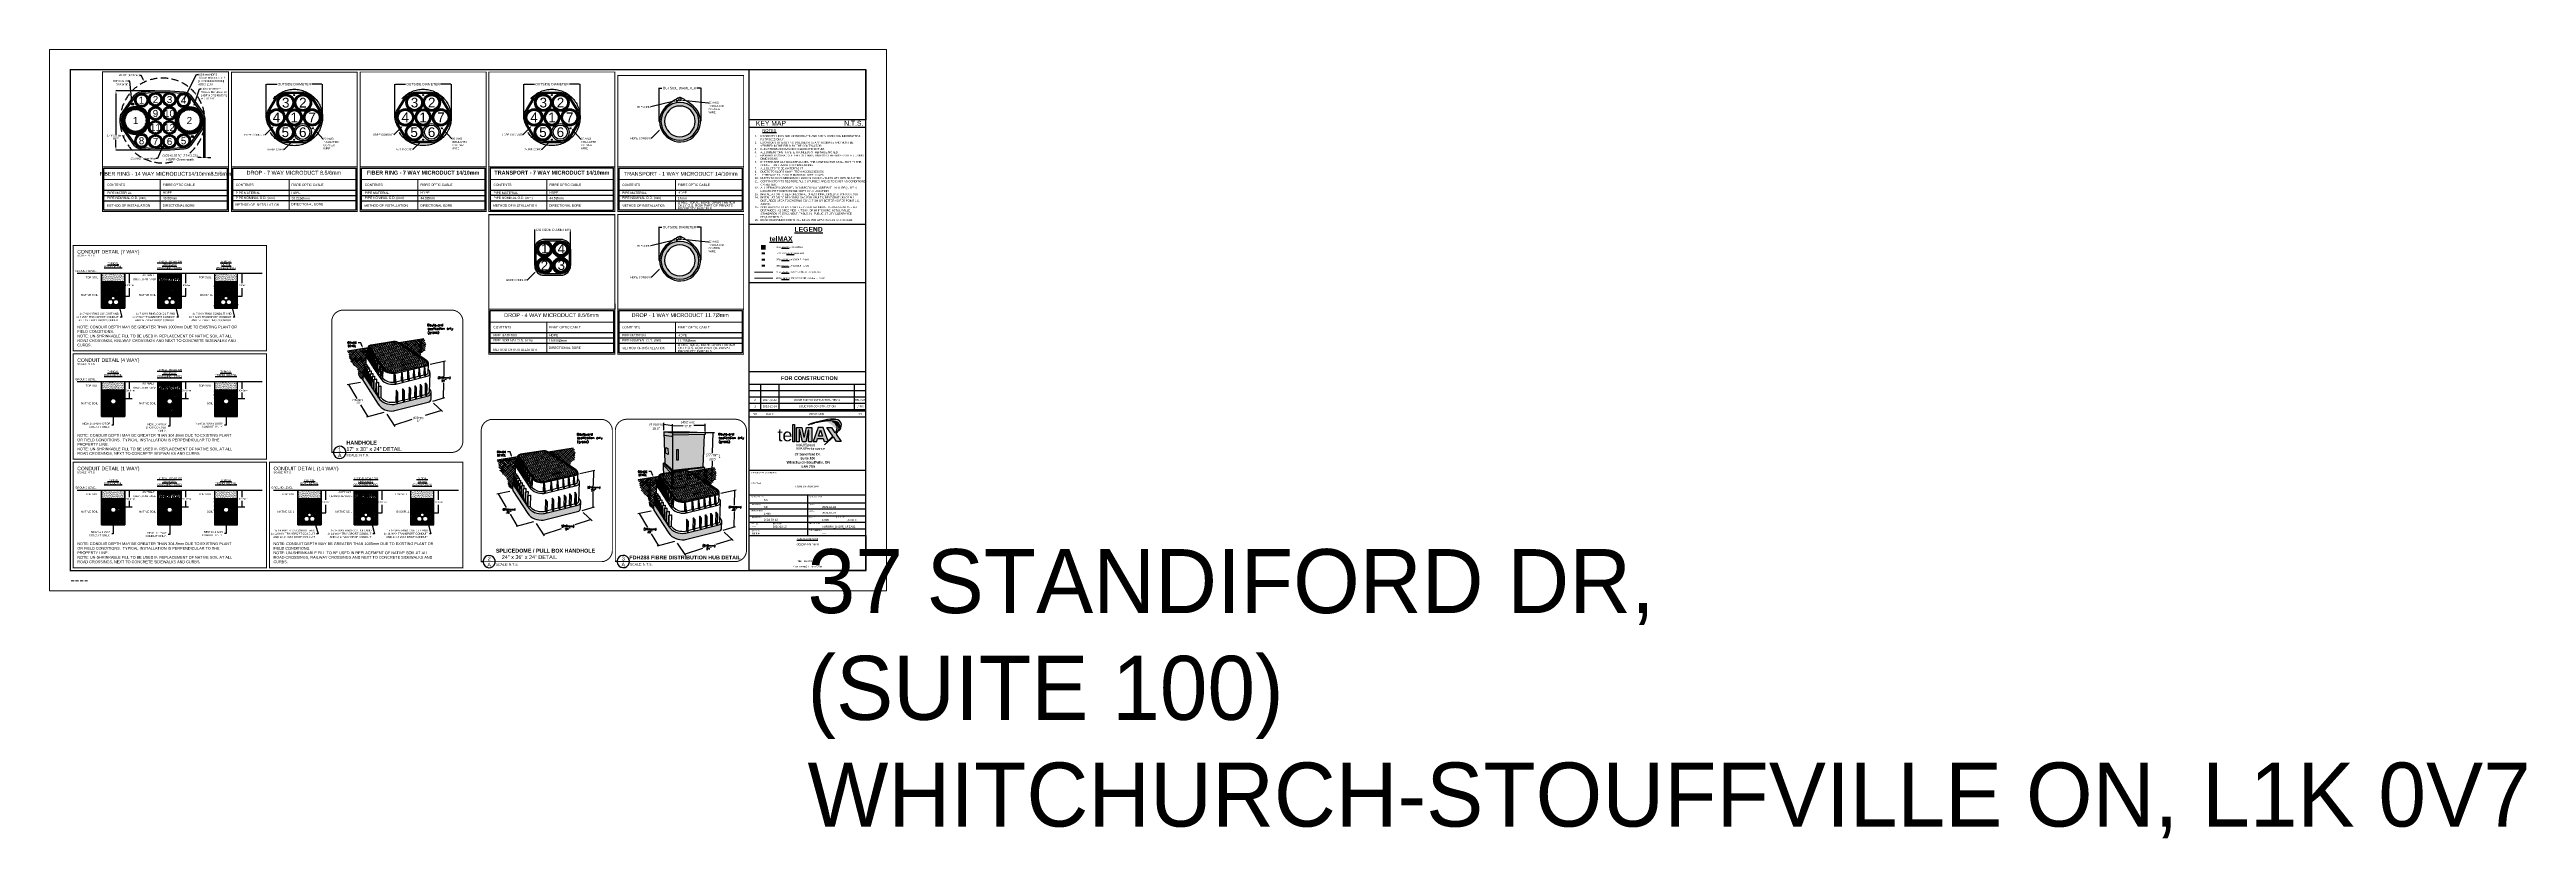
# Paper-space layout 'A-telMax Details' of a CAD drawing. Header units: metres. Extents: x 0 to 2556, y -256 to 559.
import ezdxf
from ezdxf import colors
from ezdxf.entities.mleader import LeaderData, LeaderLine
from ezdxf.enums import TextEntityAlignment as Align
from ezdxf.math import Vec2, Vec3

# ---------------------------------------------------------------- set-up
doc = ezdxf.new("R2018")
doc.units = ezdxf.units.M
doc.header["$LTSCALE"] = 10
doc.header["$MEASUREMENT"] = 0
doc.linetypes.add('( Dashed )', pattern=[0.75, 0.5, -0.25])
doc.linetypes.add('DASHED', pattern=[0.75, 0.5, -0.25])
for name, color, linetype in [('Conduit_Distribution_14WAY - 14_10mm', 1, 'DASHED'), ('Conduit_Drop_Single - 14_10mm', 6, 'DASHED'), ('Details Drawings', 7, 'Continuous'), ('DTS_DIMENSIONS', 7, 'Continuous'), ('Duct 14Wway 1(Blue)', 5, 'Continuous'), ('Duct 14Wway 10(Purple)', 195, 'Continuous'), ('Duct 14Wway 11(Rose)', 221, 'Continuous'), ('Duct 14Wway 12(Aqua)', 133, 'Continuous'), ('Duct 14Wway 2(Orange)', 20, 'Continuous'), ('Duct 14Wway 3(Green)', 102, 'Continuous'), ('Duct 14Wway 4(Brown)', 27, 'Continuous'), ('Duct 14Wway 5(Slate)', 8, 'Continuous'), ('Duct 14Wway 6(White)', 7, 'Continuous'), ('Duct 14Wway 7(Red)', 1, 'Continuous'), ('Duct 14Wway 8(Black)', 250, 'Continuous'), ('Duct 14Wway 9(Yellow)', 2, 'Continuous'), ('Duct 14Wway L2(Orange)', 32, 'Continuous'), ('Duct 2 (Orange)', 30, 'Continuous'), ('Existing telMAX 2436 HH', 8, 'Continuous'), ('New telMAX 1730 HH', 102, 'Continuous'), ('New telMAX 2436 HH', 6, 'Continuous'), ('New telMAX FDH Cabinet', 130, 'Continuous'), ('TELMAX_TBLK', 7, 'Continuous')]:
    doc.layers.add(name, color=color, linetype=linetype)
doc.layers.add('VIEWPORT', color=1, linetype='Continuous', lineweight=0, plot=False)
doc.styles.add('AERIAL', font='arial.ttf', dxfattribs={"height": 2})
doc.styles.add('ARIAL', font='arial.ttf')
doc.styles.get("Standard").update_dxf_attribs({"font": 'arial.ttf'})
doc.styles.add('STYLE4', font='arial.ttf')
doc.styles.add('STYLE5', font='arial.ttf')
doc.styles.add('VAULT_TEST', font='ariblk.ttf')
doc.dimstyles.get("Standard").update_dxf_attribs({"dimtxt": 0.18, "dimasz": 0.18, "dimexe": 0.18, "dimexo": 0.0625, "dimgap": 0.09, "dimtad": 0, "dimtih": 1, "dimtoh": 1, "dimdec": 0, "dimzin": 0, "dimdsep": 46, "dimtxsty": 'Standard', "dimcen": 0.09, "dimadec": 0, "dimazin": 0, "dimtfac": 1, "dimtdec": 0, "dimtofl": 0, "dimtmove": 0, "dimatfit": 3, "dimfxl": 1, "dimtolj": 1, "dimtzin": 0, "dimarcsym": 0})
doc.dimstyles.new('VIANET- 1 TO 500', dxfattribs={"dimtxt": 1, "dimasz": 0.6, "dimexe": 0.18, "dimexo": 0.06, "dimgap": 0.3, "dimtad": 0, "dimdec": 1, "dimzin": 0, "dimdsep": 46, "dimtxsty": 'Standard', "dimcen": 0.09, "dimadec": 0, "dimazin": 0, "dimtfac": 1, "dimtdec": 1, "dimtofl": 0, "dimtmove": 0, "dimatfit": 0, "dimfxl": 0.2, "dimtfill": 1, "dimtolj": 1, "dimtzin": 0, "dimarcsym": 0})

# ---------------------------------------------------------------- blocks, each defined once
blk = doc.blocks.new('Cabinet')
at = {"true_color": 0xffffff}
h = blk.add_hatch(color=7, dxfattribs=at)
h.dxf.hatch_style = 1
h.paths.add_polyline_path([(421.6, 131.1), (412.9, 139.9), (413.2, 126), (421.5, 115.3)])
h.paths.add_polyline_path([(455.3, 137.5), (422.7, 133.8), (422.6, 115.6), (422.7, 115.5), (454.3, 121.2)])
h.paths.add_polyline_path([(428.3, 124.8), (428.3, 125.3), (432.3, 125.7), (432.3, 125.2)], flags=16)
h.paths.add_polyline_path([(428.4, 128.1), (428.4, 128.6), (432.4, 129), (432.4, 128.6)], flags=16)
h.paths.add_polyline_path([(437, 125.9), (437, 126.4), (441, 126.8), (441, 126.3)], flags=16)
h.paths.add_polyline_path([(437.1, 129.3), (437.1, 129.8), (441.1, 130.2), (441, 129.7)], flags=16)
h.paths.add_polyline_path([(445.8, 127), (445.8, 127.5), (449.7, 127.9), (449.7, 127.4)], flags=16)
h.paths.add_polyline_path([(445.8, 130.4), (445.8, 130.8), (449.8, 131.3), (449.8, 130.8)], flags=16)
h.paths.add_polyline_path([(412.9, 142), (412.9, 139.9), (421.6, 131.1), (421.6, 133.6)])
h.paths.add_polyline_path([(414.2, 142), (412.9, 142), (421.6, 133.6), (455.3, 137.5), (453.9, 138.3), (422.5, 134.8)])
h = blk.add_hatch(color=7, dxfattribs=at)
h.dxf.hatch_style = 1
h.paths.add_polyline_path([(422.7, 133.8), (421.6, 133.6), (421.5, 115.3), (422.6, 115.5)])
h.paths.add_polyline_path([(432.4, 129), (428.4, 128.6), (428.4, 128.1), (432.4, 128.6)])
h.paths.add_polyline_path([(441.1, 130.2), (437.1, 129.8), (437.1, 129.3), (441, 129.7)])
h.paths.add_polyline_path([(449.8, 131.3), (445.8, 130.8), (445.8, 130.4), (449.8, 130.8)])
h.paths.add_polyline_path([(449.7, 127.9), (445.8, 127.5), (445.8, 127), (449.7, 127.4)])
h.paths.add_polyline_path([(441, 126.3), (441, 126.8), (437, 126.4), (437, 125.9)])
h.paths.add_polyline_path([(432.3, 125.7), (428.3, 125.3), (428.3, 124.8), (432.3, 125.2)])
at = {"color": 7, "lineweight": 25}
for points in [[(413.2, 176), (413.2, 183.5)], [(422.3, 180.7), (413.2, 181.9)], [(422.4, 174.1), (422.4, 182.2)], [(422.4, 180.7), (433.4, 180.9)], [(444.4, 181.1), (456, 181.2)], [(456, 174.6), (456, 182.5)], [(413.3, 174.3), (439.7, 174.2), (456, 173.5), (422.3, 173.1), (413.3, 174.3), (414.2, 142), (412.9, 142), (421.6, 133.6), (455.3, 137.5), (453.9, 138.3), (455.3, 171.5), (422.5, 171), (422.5, 173.1)], [(414.2, 142), (422.5, 134.8), (422.5, 171), (421.4, 169.5), (413.4, 170.6)], [(456, 173.5), (455.9, 171.5), (455.3, 171.5)], [(456.4, 173.5), (465.5, 173.7)], [(463.9, 173.7), (463.3, 152.8)], [(421.5, 115.3), (413.2, 126), (412.9, 142)], [(421.6, 131.1), (412.9, 139.9)], [(455.3, 137.5), (454.3, 121.2), (421.5, 115.3), (421.6, 133.6)], [(422.5, 134.8), (453.9, 138.3)], [(422.7, 133.8), (422.6, 115.5)], [(463.1, 144.4), (462.4, 122.6)], [(454.4, 122.3), (454.4, 122.3), (454.4, 122.3)], [(455, 121.3), (464.1, 122.9)]]:
    blk.add_lwpolyline(points, dxfattribs=at)
for points in [[(415.3, 158.3), (417.6, 157.2), (417.7, 151.1), (415.4, 152.3)], [(426.4, 155.7), (426.4, 145.4), (428.3, 145.4), (428.3, 155.7)], [(428.4, 128.1), (432.4, 128.6), (432.4, 129), (428.4, 128.6)], [(437.1, 129.3), (441, 129.7), (441.1, 130.2), (437.1, 129.8)], [(445.8, 130.4), (449.8, 130.8), (449.8, 131.3), (445.8, 130.8)], [(445.8, 127), (449.7, 127.4), (449.7, 127.9), (445.8, 127.5)], [(428.3, 124.8), (432.3, 125.2), (432.3, 125.7), (428.3, 125.3)], [(437, 125.9), (441, 126.3), (441, 126.8), (437, 126.4)]]:
    blk.add_lwpolyline(points, close=True, dxfattribs=at)
at = {"color": 7, "lineweight": 25, "transparency": 33554559}
for points in [[(415.8, 181.1), (413.2, 181.9), (415.9, 182)], [(419.9, 181.4), (422.4, 180.7), (419.8, 180.6)], [(425, 181.1), (422.4, 180.7), (425, 180.3)], [(453.4, 181.6), (456, 181.2), (453.4, 180.7)], [(463.4, 171.1), (463.9, 173.7), (464.3, 171.1)], [(462.9, 125.2), (462.4, 122.6), (462.1, 125.2)]]:
    blk.add_solid(points, dxfattribs=at)
at = {"color": 7, "lineweight": 25, "char_height": 2.5, "attachment_point": 5, "style": 'ARIAL'}
for s, insert in [('\\pxqc;(470mm)\\P18.5"', (405.4, 179.9)), ('\\pxqc;(452mm)\\P17.8"', (438.2, 182.2)), ('\\pxqc;(777mm)\\P30.6"', (463.8, 148.3))]:
    blk.add_mtext_dynamic_manual_height_columns(s, width=15.23, gutter_width=12.5, heights=[0], dxfattribs=dict(at, insert=insert))
blk = doc.blocks.new('dFDH_288')
blk.add_wipeout([(0, 0), (0, 135.2), (3.5, 143.5), (10.9, 146.9), (124.5, 146.9), (131.9, 143.5), (135.3, 135.7), (135.3, 10.8), (131.9, 3.4), (124, 0)])
h = blk.add_hatch(color=41)
h.dxf.hatch_style = 1
h.paths.add_polyline_path([(92, 131.1), (59.2, 130.6), (59.2, 94.4), (90.6, 97.9)])
h.paths.add_polyline_path([(65, 115.3), (65, 105), (63.1, 105), (63.1, 115.3)], flags=16)
h.paths.add_polyline_path([(59.2, 130.6), (58.1, 129.1), (50.1, 130.2), (50.9, 101.6), (59.2, 94.4)])
h.paths.add_polyline_path([(54.3, 116.8), (54.4, 110.7), (52.1, 111.9), (52.1, 117.9)], flags=16)
h.paths.add_polyline_path([(91.9, 95.1), (92, 97.1), (59.4, 93.4), (59.4, 92.3), (70.8, 94.1), (71.5, 94.1), (72.3, 94.1), (73, 94), (73.7, 93.9), (74.4, 93.7), (75.1, 93.4), (75.8, 93), (76.5, 92.7)], flags=17)
h.paths.add_polyline_path([(92, 97.1), (59.4, 93.4), (59.3, 75.1), (91.1, 80.8)])
h.paths.add_polyline_path([(72.4, 83.8), (73.4, 83.9), (73, 83)], flags=16)
h.paths.add_polyline_path([(72.7, 82), (72.3, 81.1), (71.7, 81.9)], flags=16)
h.paths.add_polyline_path([(73.7, 82.2), (74.7, 82.4), (74.3, 81.4)], flags=16)
h.paths.add_polyline_path([(71.4, 83.6), (71, 82.7), (70.4, 83.5)], flags=16)
h.paths.add_polyline_path([(71.8, 84.6), (71.1, 85.3), (72.1, 85.5)], flags=16)
h.paths.add_polyline_path([(74.4, 84.1), (75.4, 84.3), (75, 83.3)], flags=16)
h.paths.add_polyline_path([(73.8, 84.9), (73.1, 85.7), (73.7, 85.8), (73.7, 86), (77.7, 86.4), (77.7, 86.4), (78.1, 86.5), (77.8, 85.5), (77.4, 85.9), (76, 85.8), (75.8, 85.2), (75.4, 85.7), (74, 85.5)], flags=16)
h.paths.add_polyline_path([(70.7, 81.7), (70.3, 80.8), (69.7, 81.6)], flags=16)
h.paths.add_polyline_path([(74, 80.5), (73.6, 79.5), (72.9, 80.3)], flags=16)
h.paths.add_polyline_path([(75.7, 82.5), (76.7, 82.7), (76.3, 81.7)], flags=16)
h.paths.add_polyline_path([(72, 80.2), (71.6, 79.2), (70.9, 80)], flags=16)
h.paths.add_polyline_path([(69.8, 84.2), (69.1, 85), (70.1, 85.2)], flags=16)
h.paths.add_polyline_path([(75, 80.6), (75.9, 80.8), (75.6, 79.9)], flags=16)
h.paths.add_polyline_path([(72.5, 86.4), (71.8, 87.2), (72.9, 87.4)], flags=16)
h.paths.add_polyline_path([(69.4, 83.3), (69.1, 82.4), (68.4, 83.1)], flags=16)
h.paths.add_polyline_path([(76.4, 84.4), (77.4, 84.6), (77, 83.6)], flags=16)
h.paths.add_polyline_path([(70.5, 86.1), (69.9, 86.9), (70.8, 87.1)], flags=16)
h.paths.add_polyline_path([(74.5, 86.8), (73.9, 87.5), (74.8, 87.7)], flags=16)
h.paths.add_polyline_path([(69, 84.8), (68.1, 84.7), (67.8, 83.9), (67.2, 84.6), (66.1, 84.5), (65.8, 83.6), (65.2, 84.4), (65.1, 84.4), (65.1, 84.9), (69, 85.3)], flags=16)
h.paths.add_polyline_path([(69.9, 79.8), (69.6, 78.9), (69, 79.7)], flags=16)
h.paths.add_polyline_path([(68.7, 81.4), (68.3, 80.5), (67.7, 81.3)], flags=16)
h.paths.add_polyline_path([(73.2, 78.6), (72.9, 77.7), (72.2, 78.4)], flags=16)
h.paths.add_polyline_path([(74.2, 78.8), (75.2, 78.9), (74.8, 78)], flags=16)
h.paths.add_polyline_path([(76.9, 81), (77.9, 81.1), (77.6, 80.2)], flags=16)
h.paths.add_polyline_path([(77.7, 82.8), (78.7, 83), (78.3, 82.1)], flags=16)
h.paths.add_polyline_path([(68.5, 85.8), (67.9, 86.6), (68.9, 86.8)], flags=16)
h.paths.add_polyline_path([(71.2, 78.3), (70.9, 77.3), (70.2, 78.1)], flags=16)
h.paths.add_polyline_path([(71.2, 88), (70.6, 88.8), (71.6, 89)], flags=16)
h.paths.add_polyline_path([(73.2, 88.3), (72.6, 89.1), (73.6, 89.3)], flags=16)
h.paths.add_polyline_path([(76.2, 79.1), (77.2, 79.2), (76.9, 78.3)], flags=16)
h.paths.add_polyline_path([(76.5, 87.1), (75.8, 87.9), (76.8, 88)], flags=16)
h.paths.add_polyline_path([(67.4, 83), (67.1, 82), (66.4, 82.8)], flags=16)
h.paths.add_polyline_path([(78.4, 84.7), (79.4, 84.9), (79, 83.9)], flags=16)
h.paths.add_polyline_path([(73.8, 88.9), (73.8, 89.3), (74.6, 89.4), (74.6, 89.4), (75.6, 89.6), (75.5, 89.5), (76.7, 89.6), (76.6, 89.7), (77.6, 89.9), (77.5, 89.7), (77.8, 89.8), (77.8, 89.3), (77.3, 89.2), (77.2, 89), (77, 89.2), (75.3, 89), (75.2, 88.6), (74.9, 89)], flags=16)
h.paths.add_polyline_path([(69.2, 87.7), (68.9, 88.1), (67.5, 88), (67.2, 87.4), (66.8, 87.9), (65.5, 87.8), (65.2, 87.1), (64.6, 87.9), (65.1, 87.9), (65.1, 88.2), (69.1, 88.6), (69.1, 88.6), (69.6, 88.6)], flags=16)
h.paths.add_polyline_path([(68, 79.5), (67.6, 78.6), (67, 79.4)], flags=16)
h.paths.add_polyline_path([(69.2, 78), (68.9, 77), (68.2, 77.8)], flags=16)
h.paths.add_polyline_path([(78.9, 81.3), (79.9, 81.4), (79.6, 80.5)], flags=16)
h.paths.add_polyline_path([(66.7, 81.1), (66.3, 80.2), (65.7, 80.9)], flags=16)
h.paths.add_polyline_path([(78.2, 79.4), (79.2, 79.5), (78.9, 78.6)], flags=16)
h.paths.add_polyline_path([(66.5, 85.5), (65.9, 86.3), (66.9, 86.4)], flags=16)
h.paths.add_polyline_path([(79.7, 83.2), (80.6, 83.3), (80.3, 82.4)], flags=16)
h.paths.add_polyline_path([(71.9, 89.9), (71.3, 90.7), (72.3, 90.8)], flags=16)
h.paths.add_polyline_path([(77.8, 88.2), (78.8, 88.3), (78.5, 87.4)], flags=16)
h.paths.add_polyline_path([(69.9, 89.6), (69.3, 90.4), (70.3, 90.5)], flags=16)
h.paths.add_polyline_path([(79.1, 86.6), (80.1, 86.8), (79.8, 85.8)], flags=16)
h.paths.add_polyline_path([(73.9, 90.2), (73.3, 91), (74.3, 91.2)], flags=16)
h.paths.add_polyline_path([(65.4, 82.7), (65.1, 81.7), (64.4, 82.5)], flags=16)
h.paths.add_polyline_path([(80.4, 85), (81.4, 85.2), (81, 84.3)], flags=16)
h.paths.add_polyline_path([(67.2, 77.6), (66.9, 76.7), (66.2, 77.5)], flags=16)
h.paths.add_polyline_path([(67.9, 89.3), (67.3, 90.1), (68.3, 90.2)], flags=16)
h.paths.add_polyline_path([(66, 79.2), (65.6, 78.3), (65, 79.1)], flags=16)
h.paths.add_polyline_path([(75.9, 90.5), (75.3, 91.3), (76.3, 91.5)], flags=16)
h.paths.add_polyline_path([(80.9, 81.6), (81.9, 81.7), (81.6, 80.8)], flags=16)
h.paths.add_polyline_path([(64.7, 80.8), (64.3, 79.8), (63.7, 80.6)], flags=16)
h.paths.add_polyline_path([(64.5, 85.2), (63.9, 86), (64.9, 86.1)], flags=16)
edge = h.paths.add_edge_path(flags=16)
edge.add_spline(control_points=[(72.7, 91.8), (72.5, 91.6), (72.1, 91.7), (71.9, 91.9)], knot_values=[0, 0, 0, 0, 0.84705, 0.84705, 0.84705, 0.84705], degree=3, periodic=0)
edge.add_line((71.9, 91.9), (71.9, 91.9))
edge.add_line((71.9, 91.9), (71.9, 92))
edge.add_line((71.9, 92), (71.9, 92))
edge.add_line((71.9, 92), (71.9, 92.1))
edge.add_spline(control_points=[(71.9, 92.1), (72, 92.2), (72.2, 92.2), (72.3, 92.2)], knot_values=[0.514699, 0.514699, 0.514699, 0.514699, 1, 1, 1, 1], degree=3, periodic=0)
edge.add_line((72.3, 92.2), (72, 92.6))
edge.add_line((72, 92.6), (73, 92.7))
edge.add_line((73, 92.7), (72.8, 92))
edge.add_line((72.8, 92), (72.8, 91.9))
edge.add_spline(control_points=[(72.8, 91.9), (72.7, 91.9), (72.7, 91.8), (72.7, 91.8)], knot_values=[0.867308, 0.867308, 0.867308, 0.867308, 1, 1, 1, 1], degree=3, periodic=0)
edge.add_spline(control_points=[(72.7, 91.8), (72.5, 91.6), (72.1, 91.7), (71.9, 91.9)], knot_values=[0, 0, 0, 0, 0.84705, 0.84705, 0.84705, 0.84705], degree=3, periodic=0)
edge.add_line((72.7, 91.8), (72.7, 91.8))
edge.add_line((72.7, 91.8), (72.7, 91.8))
h.paths.add_polyline_path([(70.7, 91.5), (70, 92.3), (71, 92.4)], flags=16)
h.paths.add_polyline_path([(64.1, 84.2), (63.8, 83.3), (63.2, 84.1)], flags=16)
h.paths.add_polyline_path([(79.8, 88.5), (80.8, 88.7), (80.5, 87.7)], flags=16)
h.paths.add_polyline_path([(81.7, 83.5), (82.7, 83.6), (82.3, 82.7)], flags=16)
h.paths.add_polyline_path([(66, 89), (65.3, 89.7), (66.3, 89.9)], flags=16)
h.paths.add_polyline_path([(68.7, 91.2), (68, 91.9), (69, 92.1)], flags=16)
h.paths.add_polyline_path([(81.1, 86.9), (82.1, 87.1), (81.7, 86.1)], flags=16)
h.paths.add_polyline_path([(63.4, 82.4), (63.1, 81.4), (62.4, 82.2)], flags=16)
h.paths.add_polyline_path([(65.2, 77.3), (64.9, 76.4), (64.3, 77.2)], flags=16)
h.paths.add_polyline_path([(82.4, 85.4), (83.4, 85.5), (83, 84.6)], flags=16)
h.paths.add_polyline_path([(64, 78.9), (63.6, 78), (63, 78.7)], flags=16)
h.paths.add_polyline_path([(66.7, 90.8), (66, 91.6), (67.1, 91.8)], flags=16)
h.paths.add_polyline_path([(82.9, 81.9), (83.9, 82.1), (83.6, 81.1)], flags=16)
h.paths.add_polyline_path([(82.5, 86.6), (82.5, 87.1), (86.5, 87.5), (86.4, 87), (83.8, 86.8), (83.7, 86.5), (83.5, 86.7)], flags=16)
h.paths.add_polyline_path([(63.2, 86.8), (62.6, 87.5), (63.6, 87.7)], flags=16)
h.paths.add_polyline_path([(62.9, 85.8), (62.5, 84.9), (61.9, 85.7)], flags=16)
h.paths.add_polyline_path([(64, 88.6), (63.3, 89.4), (64.3, 89.6)], flags=16)
h.paths.add_polyline_path([(62.7, 80.5), (62.3, 79.5), (61.7, 80.3)], flags=16)
h.paths.add_polyline_path([(62.2, 83.9), (61.8, 83), (61.2, 83.8)], flags=16)
h.paths.add_polyline_path([(83.6, 83.8), (84.6, 83.9), (84.3, 83)], flags=16)
h.paths.add_polyline_path([(64.7, 90.5), (64, 91.3), (65.1, 91.5)], flags=16)
h.paths.add_polyline_path([(82.6, 90), (82.6, 90.4), (86.5, 90.9), (86.5, 90.4)], flags=16)
h.paths.add_polyline_path([(63.3, 77), (62.9, 76.1), (62.3, 76.9)], flags=16)
h.paths.add_polyline_path([(61.4, 82), (61.1, 81.1), (60.4, 81.9)], flags=16)
h.paths.add_polyline_path([(62, 78.6), (61.6, 77.6), (61, 78.4)], flags=16)
h.paths.add_polyline_path([(84.4, 85.7), (85.4, 85.8), (85, 84.9)], flags=16)
h.paths.add_polyline_path([(61.6, 87.4), (61.3, 86.4), (60.6, 87.2)], flags=16)
h.paths.add_polyline_path([(62, 88.3), (61.3, 89.1), (62.3, 89.3)], flags=16)
h.paths.add_polyline_path([(84.9, 82.2), (85.9, 82.4), (85.5, 81.4)], flags=16)
h.paths.add_polyline_path([(60.9, 85.5), (60.5, 84.6), (59.9, 85.3)], flags=16)
h.paths.add_polyline_path([(62.7, 90.2), (62.1, 91), (63, 91.1)], flags=16)
h.paths.add_polyline_path([(60.7, 80.2), (60.3, 79.2), (59.7, 80)], flags=16)
h.paths.add_polyline_path([(85.6, 84.1), (86.6, 84.3), (86.3, 83.3)], flags=16)
h.paths.add_polyline_path([(61.3, 76.7), (60.9, 75.8), (60.3, 76.5)], flags=16)
h.paths.add_polyline_path([(60.7, 89.9), (60.1, 90.7), (61.1, 90.8)], flags=16)
h.paths.add_polyline_path([(86.9, 82.5), (87.9, 82.7), (87.5, 81.7)], flags=16)
h.paths.add_polyline_path([(58.3, 90.1), (58.1, 90.4), (58.3, 90.4), (58.3, 90.7), (57.6, 91.4), (57.5, 91.4), (57.4, 91.1), (57.3, 91.3), (55.5, 91.1), (55.4, 90.8), (55.3, 91), (53.5, 90.7), (53.5, 90.5), (53.3, 90.7), (51.5, 90.4), (51.4, 90.2), (51.3, 90.4), (49.8, 90.1), (49.9, 87.3), (50.4, 87.4), (50, 86.4), (49.9, 86.6), (49.9, 85.6), (58.2, 74.9), (58.2, 79), (57.7, 79.7), (58.3, 79.8), (58.3, 84.6), (57.9, 85), (58.3, 85.1), (58.3, 88.5), (58, 87.7), (57.4, 88.5), (58.3, 88.6)])
h.paths.add_polyline_path([(54.1, 89.7), (55.1, 89.9), (54.7, 88.9)], flags=16)
h.paths.add_polyline_path([(53.1, 89.6), (52.7, 88.6), (52.1, 89.4)], flags=16)
h.paths.add_polyline_path([(54.4, 88), (54, 87.1), (53.4, 87.8)], flags=16)
h.paths.add_polyline_path([(55.4, 88.2), (56.3, 88.3), (56, 87.4)], flags=16)
h.paths.add_polyline_path([(52.4, 87.7), (52, 86.7), (51.4, 87.5)], flags=16)
h.paths.add_polyline_path([(56.1, 90), (57.1, 90.2), (56.7, 89.3)], flags=16)
h.paths.add_polyline_path([(51.1, 89.3), (50.7, 88.3), (50.1, 89.1)], flags=16)
h.paths.add_polyline_path([(54.6, 86.3), (55.6, 86.4), (55.3, 85.5)], flags=16)
h.paths.add_polyline_path([(53.6, 86.1), (53.3, 85.2), (52.6, 86)], flags=16)
h.paths.add_polyline_path([(56.6, 86.6), (57.6, 86.7), (57.3, 85.8)], flags=16)
h.paths.add_polyline_path([(51.6, 85.8), (51.3, 84.9), (50.6, 85.6)], flags=16)
h.paths.add_polyline_path([(54.9, 84.5), (54.5, 83.6), (53.9, 84.4)], flags=16)
h.paths.add_polyline_path([(55.9, 84.7), (56.9, 84.9), (56.5, 83.9)], flags=16)
h.paths.add_polyline_path([(52.9, 84.2), (52.6, 83.3), (51.9, 84.1)], flags=16)
h.paths.add_polyline_path([(55.2, 82.8), (56.2, 83), (55.8, 82)], flags=16)
h.paths.add_polyline_path([(54.2, 82.7), (53.8, 81.7), (53.2, 82.5)], flags=16)
h.paths.add_polyline_path([(57.2, 83.1), (58.2, 83.3), (57.8, 82.4)], flags=16)
h.paths.add_polyline_path([(55.5, 81.1), (55.1, 80.1), (54.5, 80.9)], flags=16)
h.paths.add_polyline_path([(56.5, 81.2), (57.4, 81.4), (57.1, 80.5)], flags=16)
h.paths.add_polyline_path([(55.7, 79.4), (56.7, 79.5), (56.3, 78.6)], flags=16)
h.paths.add_polyline_path([(57, 77.8), (58, 78), (57.6, 77)], flags=16)
h = blk.add_hatch(color=41)
h.dxf.hatch_style = 1
h.paths.add_polyline_path([(59.2, 132.6), (59, 132.6), (50, 133.9), (50.1, 130.2), (58.1, 129.1), (59.2, 130.6)])
h.paths.add_polyline_path([(92.7, 133.1), (59.2, 132.6), (59.2, 130.6), (92, 131.1), (92.6, 131.1)])
h.paths.add_polyline_path([(76.5, 133.8), (50, 133.9), (59, 132.6), (92.7, 133.1)])
h = blk.add_hatch(color=73)
h.dxf.hatch_style = 1
edge = h.paths.add_edge_path()
edge.add_spline(control_points=[(107.1, 70.8), (107.2, 71.8), (106.8, 72.9), (106, 73.7)], knot_values=[0.248475, 0.248475, 0.248475, 0.248475, 1, 1, 1, 1], degree=3, periodic=0)
edge.add_line((106, 73.7), (105.6, 74.1))
edge.add_line((105.6, 74.1), (105.1, 74.4))
edge.add_line((105.1, 74.4), (101.1, 77.1))
edge.add_line((101.1, 77.1), (76.5, 92.7))
edge.add_line((76.5, 92.7), (75.8, 93))
edge.add_line((75.8, 93), (75.1, 93.4))
edge.add_line((75.1, 93.4), (74.5, 93.7))
edge.add_line((74.5, 93.7), (73.7, 93.9))
edge.add_line((73.7, 93.9), (73, 94))
edge.add_line((73, 94), (72.3, 94.1))
edge.add_line((72.3, 94.1), (71.5, 94.1))
edge.add_line((71.5, 94.1), (70.8, 94.1))
edge.add_line((70.8, 94.1), (47.9, 90.5))
edge.add_line((47.9, 90.5), (47.1, 90.3))
edge.add_line((47.1, 90.3), (46.4, 90))
edge.add_line((46.4, 90), (45.7, 89.6))
edge.add_line((45.7, 89.6), (45.4, 89.4))
edge.add_line((45.4, 89.4), (45.1, 89.2))
edge.add_line((45.1, 89.2), (45, 88.9))
edge.add_line((45, 88.9), (44.8, 88.6))
edge.add_line((44.8, 88.6), (44.8, 88.3))
edge.add_line((44.8, 88.3), (44.7, 87.9))
edge.add_line((44.7, 87.9), (44.8, 87.6))
edge.add_line((44.8, 87.6), (44.9, 87.3))
edge.add_line((44.9, 87.3), (45, 87))
edge.add_line((45, 87), (61, 64.3))
edge.add_line((61, 64.3), (61.7, 63.7))
edge.add_spline(control_points=[(61.7, 63.7), (64.7, 61.6), (68.5, 61.1), (72.1, 61.5)], knot_values=[0, 0, 0, 0, 0.788329, 0.788329, 0.788329, 0.788329], degree=3, periodic=0)
edge.add_spline(control_points=[(72.1, 61.5), (72.3, 61.5), (72.4, 61.5), (72.5, 61.5)], knot_values=[0.788329, 0.788329, 0.788329, 0.788329, 0.816036, 0.816036, 0.816036, 0.816036], degree=3, periodic=0)
edge.add_spline(control_points=[(72.5, 61.5), (73.4, 61.6), (74.2, 61.7), (75, 61.9)], knot_values=[0.816036, 0.816036, 0.816036, 0.816036, 1, 1, 1, 1], degree=3, periodic=0)
edge.add_line((75, 61.9), (106.3, 69.1))
edge.add_line((106.3, 69.1), (106.5, 69.4))
edge.add_line((106.5, 69.4), (106.7, 69.8))
edge.add_spline(control_points=[(106.7, 69.8), (106.9, 70.1), (107, 70.4), (107.1, 70.8)], knot_values=[0, 0, 0, 0, 0.248475, 0.248475, 0.248475, 0.248475], degree=3, periodic=0)
h.paths.add_polyline_path([(78.3, 72.3), (78, 71.4), (77.3, 72.2)], flags=16)
h.paths.add_polyline_path([(76.7, 72.9), (76, 73.7), (77, 73.9)], flags=16)
h.paths.add_polyline_path([(78, 74), (79, 74.2), (78.7, 73.3)], flags=16)
h.paths.add_polyline_path([(76.3, 72), (75.9, 71.1), (75.3, 71.8)], flags=16)
h.paths.add_polyline_path([(79.3, 72.5), (80.3, 72.6), (79.9, 71.7)], flags=16)
h.paths.add_polyline_path([(77.4, 74.8), (76.8, 75.6), (77.8, 75.8)], flags=16)
h.paths.add_polyline_path([(77.6, 70.4), (77.2, 69.5), (76.6, 70.3)], flags=16)
h.paths.add_polyline_path([(75, 73.6), (74.7, 72.6), (74, 73.4)], flags=16)
h.paths.add_polyline_path([(78.6, 70.6), (79.6, 70.7), (79.2, 69.8)], flags=16)
h.paths.add_polyline_path([(75.4, 74.5), (74.8, 75.3), (75.8, 75.5)], flags=16)
h.paths.add_polyline_path([(79.4, 75.1), (78.7, 75.9), (79.8, 76.1)], flags=16)
h.paths.add_polyline_path([(80, 74.4), (81, 74.5), (80.7, 73.6)], flags=16)
h.paths.add_polyline_path([(75.6, 70.1), (75.2, 69.2), (74.6, 70)], flags=16)
h.paths.add_polyline_path([(74.3, 71.7), (74, 70.7), (73.3, 71.5)], flags=16)
h.paths.add_polyline_path([(80.6, 70.9), (81.6, 71.1), (81.3, 70.4), (82.9, 70.8), (82.6, 71.2), (83.6, 71.4), (83.3, 70.8), (84.9, 71.2), (84.6, 71.5), (85.6, 71.7), (85.4, 71.3), (86.8, 71.6), (86.6, 71.9), (87.5, 72), (87.4, 71.7), (87.9, 71.8), (87.9, 71.4), (87.3, 71.3), (87.2, 71.1), (87.1, 71.2), (85.2, 70.8), (85.2, 70.8), (85.2, 70.8), (79.9, 69.6), (79.9, 70.1), (81, 70.3)], flags=16)
h.paths.add_polyline_path([(76.1, 76.4), (75.5, 77.2), (76.5, 77.3)], flags=16)
h.paths.add_polyline_path([(81.3, 72.8), (82.3, 73), (81.9, 72)], flags=16)
h.paths.add_polyline_path([(78.1, 76.7), (77.5, 77.5), (78.5, 77.7)], flags=16)
h.paths.add_polyline_path([(78.9, 68.9), (78.5, 67.9), (77.9, 68.7)], flags=16)
h.paths.add_polyline_path([(73.4, 74.2), (72.8, 75), (73.8, 75.1)], flags=16)
h.paths.add_polyline_path([(80.8, 76.2), (81.7, 76.4), (81.4, 75.5)], flags=16)
h.paths.add_polyline_path([(76.9, 68.5), (76.5, 67.6), (75.9, 68.4)], flags=16)
h.paths.add_polyline_path([(73.1, 73.3), (72.7, 72.3), (72.1, 73.1)], flags=16)
h.paths.add_polyline_path([(79.8, 69), (80.9, 69.2), (80.5, 68.2)], flags=16)
h.paths.add_polyline_path([(74.1, 76.1), (73.5, 76.9), (74.5, 77)], flags=16)
h.paths.add_polyline_path([(82, 74.7), (83, 74.8), (82.7, 73.9)], flags=16)
h.paths.add_polyline_path([(80.1, 77), (79.5, 77.8), (80.5, 78)], flags=16)
h.paths.add_polyline_path([(73.6, 69.8), (73.2, 68.9), (72.6, 69.6)], flags=16)
h.paths.add_polyline_path([(76.9, 78.3), (76.2, 79.1), (77.2, 79.2)], flags=16)
h.paths.add_polyline_path([(74.9, 68.2), (74.5, 67.3), (73.9, 68.1)], flags=16)
h.paths.add_polyline_path([(72.3, 71.4), (72, 70.4), (71.3, 71.2)], flags=16)
h.paths.add_polyline_path([(81.9, 69.3), (82.8, 69.5), (82.5, 68.6)], flags=16)
h.paths.add_polyline_path([(74.8, 78), (74.2, 78.8), (75.2, 78.9)], flags=16)
h.paths.add_polyline_path([(83.3, 73.1), (84.3, 73.3), (83.9, 72.3)], flags=16)
h.paths.add_polyline_path([(78.9, 78.6), (78.2, 79.4), (79.2, 79.5)], flags=16)
h.paths.add_polyline_path([(78.1, 67), (77.8, 66), (77.1, 66.8)], flags=16)
h.paths.add_polyline_path([(79.1, 67.1), (80.1, 67.3), (79.8, 66.4)], flags=16)
h.paths.add_polyline_path([(71.8, 74.8), (71.4, 73.9), (70.8, 74.7)], flags=16)
h.paths.add_polyline_path([(72.1, 75.8), (71.5, 76.6), (72.5, 76.7)], flags=16)
h.paths.add_polyline_path([(82.1, 77.3), (81.5, 78.1), (82.5, 78.3)], flags=16)
h.paths.add_polyline_path([(82.8, 76.6), (83.7, 76.7), (83.4, 75.8)], flags=16)
h.paths.add_polyline_path([(76.1, 66.7), (75.8, 65.7), (75.1, 66.5)], flags=16)
h.paths.add_polyline_path([(71, 72.9), (70.7, 72), (70.1, 72.8)], flags=16)
h.paths.add_polyline_path([(81.1, 67.5), (82.1, 67.6), (81.7, 66.7)], flags=16)
h.paths.add_polyline_path([(72.9, 77.7), (72.2, 78.4), (73.2, 78.6)], flags=16)
h.paths.add_polyline_path([(84, 75), (85, 75.2), (84.7, 74.2)], flags=16)
h.paths.add_polyline_path([(80.8, 78.9), (80.2, 79.7), (81.2, 79.9)], flags=16)
h.paths.add_polyline_path([(72.9, 67.9), (72.5, 67), (71.9, 67.8)], flags=16)
h.paths.add_polyline_path([(71.6, 69.5), (71.2, 68.5), (70.6, 69.3)], flags=16)
h.paths.add_polyline_path([(83.8, 69.7), (84.8, 69.8), (84.5, 68.9)], flags=16)
h.paths.add_polyline_path([(75.6, 79.9), (75, 80.6), (75.9, 80.8)], flags=16)
h.paths.add_polyline_path([(77.6, 80.2), (76.9, 81), (77.9, 81.1)], flags=16)
h.paths.add_polyline_path([(74.1, 66.3), (73.8, 65.4), (73.1, 66.2)], flags=16)
h.paths.add_polyline_path([(70.3, 71.1), (70, 70.1), (69.3, 70.9)], flags=16)
h.paths.add_polyline_path([(83.1, 67.8), (84.1, 67.9), (83.8, 67)], flags=16)
h.paths.add_polyline_path([(73.6, 79.5), (72.9, 80.3), (74, 80.5)], flags=16)
h.paths.add_polyline_path([(85.3, 73.4), (86.3, 73.6), (85.9, 72.6)], flags=16)
h.paths.add_polyline_path([(79.6, 80.5), (78.9, 81.3), (79.9, 81.4)], flags=16)
h.paths.add_polyline_path([(79.4, 65.4), (79, 64.5), (78.4, 65.3)], flags=16)
h.paths.add_polyline_path([(70.1, 75.5), (69.5, 76.2), (70.5, 76.4)], flags=16)
h.paths.add_polyline_path([(77.4, 65.1), (77, 64.2), (76.4, 64.9)], flags=16)
h.paths.add_polyline_path([(69.8, 74.5), (69.4, 73.6), (68.8, 74.4)], flags=16)
h.paths.add_polyline_path([(80.4, 65.6), (81.4, 65.7), (81, 64.8)], flags=16)
h.paths.add_polyline_path([(70.9, 77.3), (70.2, 78.1), (71.2, 78.3)], flags=16)
h.paths.add_polyline_path([(83.5, 78.4), (84.5, 78.6), (84.1, 77.7)], flags=16)
h.paths.add_polyline_path([(84.7, 76.9), (85.7, 77), (85.4, 76.1)], flags=16)
h.paths.add_polyline_path([(82.8, 79.2), (82.2, 80), (83.2, 80.2)], flags=16)
h.paths.add_polyline_path([(75.4, 64.8), (75.1, 63.8), (74.4, 64.6)], flags=16)
h.paths.add_polyline_path([(69.1, 72.6), (68.7, 71.7), (68.1, 72.5)], flags=16)
h.paths.add_polyline_path([(82.4, 65.9), (83.4, 66), (83, 65.1)], flags=16)
h.paths.add_polyline_path([(70.9, 67.6), (70.5, 66.7), (69.9, 67.4)], flags=16)
h.paths.add_polyline_path([(71.6, 79.2), (70.9, 80), (72, 80.2)], flags=16)
h.paths.add_polyline_path([(86, 75.3), (87, 75.5), (86.7, 74.5)], flags=16)
h.paths.add_polyline_path([(81.6, 80.8), (80.9, 81.6), (81.9, 81.7)], flags=16)
h.paths.add_polyline_path([(85.8, 70), (86.8, 70.1), (86.5, 69.2)], flags=16)
h.paths.add_polyline_path([(76.3, 81.7), (75.7, 82.5), (76.7, 82.7)], flags=16)
h.paths.add_polyline_path([(72.1, 66), (71.8, 65.1), (71.2, 65.9)], flags=16)
h.paths.add_polyline_path([(69.6, 69.2), (69.2, 68.2), (68.6, 69)], flags=16)
h.paths.add_polyline_path([(85.1, 68.1), (86.1, 68.2), (85.8, 67.3)], flags=16)
h.paths.add_polyline_path([(74.3, 81.4), (73.7, 82.2), (74.7, 82.4)], flags=16)
h.paths.add_polyline_path([(84.4, 66.2), (85.4, 66.4), (85, 65.4), (85, 65.4)], flags=16)
h.paths.add_polyline_path([(78.3, 82.1), (77.7, 82.8), (78.7, 83)], flags=16)
h.paths.add_polyline_path([(73.4, 64.5), (73.1, 63.5), (72.4, 64.3)], flags=16)
h.paths.add_polyline_path([(68.3, 70.7), (68, 69.8), (67.3, 70.6)], flags=16)
h.paths.add_polyline_path([(68.5, 76.1), (68.2, 75.1), (67.5, 75.9)], flags=16)
h.paths.add_polyline_path([(68.9, 77), (68.2, 77.8), (69.2, 78)], flags=16)
h.paths.add_polyline_path([(72.3, 81.1), (71.7, 81.9), (72.7, 82)], flags=16)
h.paths.add_polyline_path([(87.3, 73.7), (88.3, 73.9), (87.9, 73)], flags=16)
h.paths.add_polyline_path([(80.3, 82.4), (79.7, 83.2), (80.6, 83.3)], flags=16)
h.paths.add_polyline_path([(85.5, 78.8), (86.5, 78.9), (86.1, 78)], flags=16)
h.paths.add_polyline_path([(84.8, 79.5), (84.2, 80.3), (85.2, 80.5)], flags=16)
h.paths.add_polyline_path([(67.8, 74.2), (67.4, 73.3), (66.8, 74)], flags=16)
h.paths.add_polyline_path([(69.6, 78.9), (69, 79.7), (69.9, 79.8)], flags=16)
h.paths.add_polyline_path([(86.7, 77.2), (87.7, 77.4), (87.4, 76.4)], flags=16)
h.paths.add_polyline_path([(83.6, 81.1), (82.9, 81.9), (83.9, 82.1)], flags=16)
edge = h.paths.add_edge_path(flags=16)
edge.add_line((63.2, 64.6), (64.2, 64.8))
edge.add_line((64.2, 64.8), (63.8, 63.8))
edge.add_spline(control_points=[(63.9, 63.8), (63.7, 63.9), (63.5, 64), (63.2, 64.1)], knot_values=[0.062528, 0.062528, 0.062528, 0.062528, 0.125, 0.125, 0.125, 0.125], degree=3, periodic=0)
edge.add_line((63.8, 63.8), (63.2, 64.6))
h.paths.add_polyline_path([(68.9, 67.3), (68.5, 66.3), (67.9, 67.1)], flags=16)
h.paths.add_polyline_path([(70.1, 65.7), (69.8, 64.8), (69.2, 65.6)], flags=16)
h.paths.add_polyline_path([(67.1, 72.3), (66.7, 71.4), (66.1, 72.2)], flags=16)
h.paths.add_polyline_path([(87.1, 68.4), (88.1, 68.6), (87.7, 67.6)], flags=16)
h.paths.add_polyline_path([(87.8, 70.3), (88.8, 70.4), (88.5, 69.5)], flags=16)
h.paths.add_polyline_path([(75, 83.3), (74.4, 84.1), (75.4, 84.3)], flags=16)
h.paths.add_polyline_path([(77, 83.6), (76.4, 84.4), (77.4, 84.6)], flags=16)
h.paths.add_polyline_path([(70.3, 80.8), (69.7, 81.6), (70.7, 81.7)], flags=16)
h.paths.add_polyline_path([(88, 75.6), (89, 75.8), (88.6, 74.8)], flags=16)
h.paths.add_polyline_path([(82.3, 82.7), (81.7, 83.5), (82.7, 83.6)], flags=16)
h.paths.add_polyline_path([(71.4, 64.1), (71.1, 63.2), (70.4, 64)], flags=16)
h.paths.add_polyline_path([(67.6, 68.9), (67.3, 67.9), (66.6, 68.7)], flags=16)
h.paths.add_polyline_path([(73, 83), (72.4, 83.8), (73.4, 83.9)], flags=16)
h.paths.add_polyline_path([(88.6, 72.2), (89.6, 72.3), (89.2, 71.4)], flags=16)
h.paths.add_polyline_path([(79, 83.9), (78.4, 84.7), (79.4, 84.9)], flags=16)
h.paths.add_polyline_path([(66.9, 76.7), (66.2, 77.5), (67.2, 77.6)], flags=16)
h.paths.add_polyline_path([(66.5, 75.8), (66.1, 74.8), (65.5, 75.6)], flags=16)
h.paths.add_polyline_path([(67.6, 78.6), (67, 79.4), (68, 79.5)], flags=16)
h.paths.add_polyline_path([(86.2, 80.6), (87.2, 80.8), (86.8, 79.9)], flags=16)
h.paths.add_polyline_path([(66.3, 70.4), (66, 69.5), (65.3, 70.3)], flags=16)
h.paths.add_polyline_path([(87.5, 79.1), (88.5, 79.2), (88.1, 78.3)], flags=16)
h.paths.add_polyline_path([(85.5, 81.4), (84.9, 82.2), (85.9, 82.4)], flags=16)
h.paths.add_polyline_path([(71, 82.7), (70.4, 83.5), (71.4, 83.6)], flags=16)
h.paths.add_polyline_path([(89.3, 74.1), (90.3, 74.2), (89.9, 73.3)], flags=16)
h.paths.add_polyline_path([(81, 84.3), (80.4, 85), (81.4, 85.2)], flags=16)
h.paths.add_polyline_path([(65.8, 73.9), (65.4, 72.9), (64.8, 73.7)], flags=16)
h.paths.add_polyline_path([(68.3, 80.5), (67.7, 81.3), (68.7, 81.4)], flags=16)
h.paths.add_polyline_path([(88.7, 77.5), (89.7, 77.7), (89.4, 76.7)], flags=16)
h.paths.add_polyline_path([(84.3, 83), (83.6, 83.8), (84.6, 83.9)], flags=16)
edge = h.paths.add_edge_path(flags=16)
edge.add_line((68.2, 65.4), (67.8, 64.5))
edge.add_line((67.8, 64.5), (67.9, 64.5))
edge.add_line((67.9, 64.5), (68.1, 64.5))
edge.add_line((68.1, 64.5), (68.2, 64.5))
edge.add_line((68.2, 64.5), (68.3, 64.4))
edge.add_line((68.3, 64.4), (68.4, 64.4))
edge.add_line((68.4, 64.4), (68.5, 64.3))
edge.add_line((68.5, 64.3), (68.5, 64.2))
edge.add_line((68.5, 64.2), (68.5, 64.1))
edge.add_line((68.5, 64.1), (68.5, 64))
edge.add_spline(control_points=[(68.5, 64), (68.4, 63.6), (67.3, 63.6), (67.1, 63.9)], knot_values=[0, 0, 0, 0, 1, 1, 1, 1], degree=3, periodic=0)
edge.add_line((67.1, 63.9), (67.1, 64))
edge.add_line((67.1, 64), (67, 64.1))
edge.add_line((67, 64.1), (67.1, 64.2))
edge.add_line((67.1, 64.2), (67.1, 64.3))
edge.add_line((67.1, 64.3), (67.2, 64.4))
edge.add_line((67.2, 64.4), (67.3, 64.4))
edge.add_line((67.3, 64.4), (67.4, 64.5))
edge.add_line((67.4, 64.5), (67.6, 64.5))
edge.add_line((67.6, 64.5), (67.7, 64.5))
edge.add_line((67.7, 64.5), (67.1, 65.2))
edge.add_line((67.1, 65.2), (68.2, 65.4))
h.paths.add_polyline_path([(69.4, 63.8), (69.1, 62.9), (68.4, 63.7)], flags=16)
h.paths.add_polyline_path([(66.9, 67), (66.5, 66), (65.9, 66.8)], flags=16)
h.paths.add_polyline_path([(89.1, 68.7), (90.1, 68.9), (89.7, 67.9)], flags=16)
h.paths.add_polyline_path([(75.8, 85.2), (75.4, 85.7), (74, 85.5), (73.8, 84.9), (73.1, 85.7), (73.7, 85.8), (73.7, 86), (77.7, 86.4), (77.7, 86.4), (78.1, 86.5), (77.8, 85.5), (77.4, 85.9), (76, 85.8)], flags=16)
h.paths.add_polyline_path([(89.8, 70.6), (90.8, 70.8), (90.5, 69.8)], flags=16)
h.paths.add_polyline_path([(65.1, 72), (64.7, 71.1), (64.1, 71.8)], flags=16)
h.paths.add_polyline_path([(69.1, 82.4), (68.4, 83.1), (69.4, 83.3)], flags=16)
h.paths.add_polyline_path([(90, 75.9), (91, 76.1), (90.6, 75.2)], flags=16)
h.paths.add_polyline_path([(65.6, 68.5), (65.2, 67.6), (64.6, 68.4)], flags=16)
h.paths.add_polyline_path([(83, 84.6), (82.4, 85.4), (83.4, 85.5)], flags=16)
h.paths.add_polyline_path([(71.8, 84.6), (71.1, 85.3), (72.1, 85.5)], flags=16)
h.paths.add_polyline_path([(90.6, 72.5), (91.6, 72.6), (91.2, 71.7)], flags=16)
h.paths.add_polyline_path([(79.8, 85.8), (79.1, 86.6), (80.1, 86.8)], flags=16)
h.paths.add_polyline_path([(65.2, 77.3), (64.9, 76.4), (64.3, 77.2)], flags=16)
h.paths.add_polyline_path([(65.6, 78.3), (65, 79.1), (66, 79.2)], flags=16)
h.paths.add_polyline_path([(88.2, 81), (89.2, 81.1), (88.8, 80.2)], flags=16)
h.paths.add_polyline_path([(87.5, 81.7), (86.9, 82.5), (87.9, 82.7)], flags=16)
h.paths.add_polyline_path([(64.5, 75.4), (64.1, 74.5), (63.5, 75.3)], flags=16)
h.paths.add_polyline_path([(66.3, 80.2), (65.7, 80.9), (66.7, 81.1)], flags=16)
h.paths.add_polyline_path([(89.4, 79.4), (90.5, 79.6), (90.1, 78.6)], flags=16)
h.paths.add_polyline_path([(86.3, 83.3), (85.6, 84.1), (86.6, 84.3)], flags=16)
h.paths.add_polyline_path([(64.3, 70.1), (64, 69.2), (63.4, 69.9)], flags=16)
h.paths.add_polyline_path([(69.8, 84.2), (69.1, 85), (70.1, 85.2)], flags=16)
h.paths.add_polyline_path([(91.3, 74.4), (92.3, 74.5), (91.9, 73.6)], flags=16)
h.paths.add_polyline_path([(81.7, 86.1), (81.1, 86.9), (82.1, 87.1)], flags=16)
h.paths.add_polyline_path([(63.8, 73.6), (63.4, 72.6), (62.8, 73.4)], flags=16)
h.paths.add_polyline_path([(67.1, 82), (66.4, 82.8), (67.4, 83)], flags=16)
h.paths.add_polyline_path([(66.2, 65.1), (65.8, 64.1), (65.2, 64.9)], flags=16)
h.paths.add_polyline_path([(90.7, 77.8), (91.7, 78), (91.4, 77)], flags=16)
h.paths.add_polyline_path([(85, 84.9), (84.4, 85.7), (85.4, 85.8)], flags=16)
h.paths.add_polyline_path([(91.1, 69), (92.1, 69.2), (91.7, 68.2)], flags=16)
h.paths.add_polyline_path([(74.5, 86.8), (73.9, 87.5), (74.8, 87.7)], flags=16)
h.paths.add_polyline_path([(76.5, 87.1), (75.8, 87.9), (76.8, 88)], flags=16)
h.paths.add_polyline_path([(64.9, 66.7), (64.5, 65.7), (63.9, 66.5)], flags=16)
h.paths.add_polyline_path([(72.5, 86.4), (71.8, 87.2), (72.9, 87.4)], flags=16)
h.paths.add_polyline_path([(91.8, 70.9), (92.8, 71.1), (92.5, 70.1)], flags=16)
h.paths.add_polyline_path([(78.5, 87.4), (77.8, 88.2), (78.8, 88.3)], flags=16)
h.paths.add_polyline_path([(69, 84.8), (68.1, 84.7), (67.8, 83.9), (67.2, 84.6), (66.1, 84.5), (65.8, 83.6), (65.2, 84.4), (65.1, 84.4), (65.1, 84.9), (69, 85.3)], flags=16)
h.paths.add_polyline_path([(63.1, 71.7), (62.7, 70.7), (62.1, 71.5)], flags=16)
h.paths.add_polyline_path([(63.6, 68.2), (63.3, 67.3), (62.6, 68.1)], flags=16)
h.paths.add_polyline_path([(92, 76.3), (93, 76.4), (92.6, 75.5)], flags=16)
edge = h.paths.add_edge_path(flags=16)
edge.add_line((83.7, 86.5), (83.1, 87.2))
edge.add_line((83.1, 87.2), (83.3, 87.3))
edge.add_line((83.3, 87.3), (79.4, 89.9))
edge.add_line((79.4, 89.9), (79.2, 89.3))
edge.add_line((79.2, 89.3), (78.6, 90.1))
edge.add_line((78.6, 90.1), (79.1, 90.2))
edge.add_line((79.1, 90.2), (77.9, 90.9))
edge.add_line((77.9, 90.9), (77.9, 90.8))
edge.add_line((77.9, 90.8), (77.8, 91.1))
edge.add_line((77.8, 91.1), (76.1, 92.2))
edge.add_arc((71.6, 85.5), 8, 55.9366, 65.6572)
edge.add_line((74.9, 92.8), (74.7, 92.1))
edge.add_line((74.7, 92.1), (74, 92.9))
edge.add_line((74, 92.9), (74.6, 93))
edge.add_arc((71.6, 85.5), 8, 68.4589, 91.1902)
edge.add_line((71.5, 93.5), (71.4, 93.4))
edge.add_line((71.4, 93.4), (71.3, 93.5))
edge.add_arc((71.6, 85.5), 8, 92.7437, 95.7515)
edge.add_line((70.8, 93.5), (69.5, 93.3))
edge.add_line((69.5, 93.3), (69.4, 93))
edge.add_line((69.4, 93), (69.2, 93.2))
edge.add_line((69.2, 93.2), (67.5, 93))
edge.add_line((67.5, 93), (67.4, 92.7))
edge.add_line((67.4, 92.7), (67.3, 92.9))
edge.add_line((67.3, 92.9), (65.5, 92.6))
edge.add_line((65.5, 92.6), (65.4, 92.4))
edge.add_line((65.4, 92.4), (65.3, 92.6))
edge.add_line((65.3, 92.6), (63.5, 92.3))
edge.add_line((63.5, 92.3), (63.4, 92.1))
edge.add_line((63.4, 92.1), (63.3, 92.3))
edge.add_line((63.3, 92.3), (61.5, 92))
edge.add_line((61.5, 92), (61.4, 91.8))
edge.add_line((61.4, 91.8), (61.3, 92))
edge.add_line((61.3, 92), (59.5, 91.7))
edge.add_line((59.5, 91.7), (59.4, 91.5))
edge.add_line((59.4, 91.5), (59.3, 91.7))
edge.add_line((59.3, 91.7), (57.5, 91.4))
edge.add_line((57.5, 91.4), (57.4, 91.1))
edge.add_line((57.4, 91.1), (57.3, 91.3))
edge.add_line((57.3, 91.3), (55.5, 91.1))
edge.add_line((55.5, 91.1), (55.4, 90.8))
edge.add_line((55.4, 90.8), (55.3, 91))
edge.add_line((55.3, 91), (53.5, 90.7))
edge.add_line((53.5, 90.7), (53.5, 90.5))
edge.add_line((53.5, 90.5), (53.3, 90.7))
edge.add_line((53.3, 90.7), (51.5, 90.4))
edge.add_line((51.5, 90.4), (51.4, 90.2))
edge.add_line((51.4, 90.2), (51.3, 90.4))
edge.add_line((51.3, 90.4), (49.5, 90.1))
edge.add_line((49.5, 90.1), (49.5, 89.9))
edge.add_line((49.5, 89.9), (49.3, 90.1))
edge.add_line((49.3, 90.1), (48.3, 89.9))
edge.add_line((48.3, 89.9), (47.6, 89.7))
edge.add_line((47.6, 89.7), (47.5, 89.6))
edge.add_line((47.5, 89.6), (47.5, 89.6))
edge.add_line((47.5, 89.6), (47.4, 89.6))
edge.add_line((47.4, 89.6), (46.9, 89.4))
edge.add_line((46.9, 89.4), (46.2, 89))
edge.add_line((46.2, 89), (46, 88.8))
edge.add_spline(control_points=[(46, 88.8), (45.8, 88.5), (45.7, 88), (46, 87.6)], knot_values=[0, 0, 0, 0, 1, 1, 1, 1], degree=3, periodic=0)
edge.add_line((46, 87.6), (48.8, 83.6))
edge.add_line((48.8, 83.6), (48.9, 83.6))
edge.add_line((48.9, 83.6), (48.9, 83.5))
edge.add_line((48.9, 83.5), (50, 82))
edge.add_line((50, 82), (50.2, 82))
edge.add_line((50.2, 82), (50.1, 81.8))
edge.add_line((50.1, 81.8), (51.1, 80.4))
edge.add_line((51.1, 80.4), (51.4, 80.5))
edge.add_line((51.4, 80.5), (51.3, 80.1))
edge.add_line((51.3, 80.1), (52.2, 78.8))
edge.add_line((52.2, 78.8), (52.7, 78.9))
edge.add_line((52.7, 78.9), (52.5, 78.4))
edge.add_line((52.5, 78.4), (53.3, 77.2))
edge.add_line((53.3, 77.2), (54, 77.3))
edge.add_line((54, 77.3), (53.7, 76.7))
edge.add_line((53.7, 76.7), (54.5, 75.6))
edge.add_line((54.5, 75.6), (55.3, 75.8))
edge.add_line((55.3, 75.8), (55, 74.9))
edge.add_line((55, 74.9), (55.6, 74))
edge.add_line((55.6, 74), (56.5, 74.2))
edge.add_line((56.5, 74.2), (56.2, 73.2))
edge.add_line((56.2, 73.2), (55.8, 73.7))
edge.add_line((55.8, 73.7), (46, 87.6))
edge.add_spline(control_points=[(46, 87.6), (45.7, 88), (45.8, 88.5), (46, 88.8)], knot_values=[0, 0, 0, 0, 1, 1, 1, 1], degree=3, periodic=0)
edge.add_line((46, 88.8), (46.2, 89))
edge.add_line((46.2, 89), (46.9, 89.4))
edge.add_line((46.9, 89.4), (47.6, 89.7))
edge.add_line((47.6, 89.7), (48.3, 89.9))
edge.add_line((48.3, 89.9), (70.8, 93.5))
edge.add_arc((71.6, 85.5), 8, 55.9366, 95.7515, ccw=False)
edge.add_line((76.1, 92.2), (87.3, 84.6))
edge.add_line((87.3, 84.6), (104.5, 73.5))
edge.add_spline(control_points=[(104.5, 73.5), (105.1, 73), (105.8, 72.2), (105.9, 71.4)], knot_values=[0.262656, 0.262656, 0.262656, 0.262656, 1, 1, 1, 1], degree=3, periodic=0)
edge.add_spline(control_points=[(105.9, 71.4), (105.9, 71.3), (105.9, 71.2), (105.9, 71.1)], knot_values=[0.185149, 0.185149, 0.185149, 0.185149, 0.262656, 0.262656, 0.262656, 0.262656], degree=3, periodic=0)
edge.add_line((105.9, 71.1), (105.7, 70.5))
edge.add_line((105.7, 70.5), (105.1, 71.2))
edge.add_line((105.1, 71.2), (105.9, 71.4))
edge.add_spline(control_points=[(105.9, 71.4), (105.8, 72.2), (105.1, 73), (104.5, 73.5)], knot_values=[0.262656, 0.262656, 0.262656, 0.262656, 1, 1, 1, 1], degree=3, periodic=0)
edge.add_line((104.5, 73.5), (103.4, 74.2))
edge.add_line((103.4, 74.2), (103.2, 73.6))
edge.add_line((103.2, 73.6), (102.5, 74.4))
edge.add_line((102.5, 74.4), (102.9, 74.5))
edge.add_line((102.9, 74.5), (98.9, 77.1))
edge.add_line((98.9, 77.1), (98.6, 76.4))
edge.add_line((98.6, 76.4), (98, 77.2))
edge.add_line((98, 77.2), (98.6, 77.3))
edge.add_line((98.6, 77.3), (94.4, 80))
edge.add_line((94.4, 80), (94.1, 79.2))
edge.add_line((94.1, 79.2), (93.4, 80))
edge.add_line((93.4, 80), (94.2, 80.2))
edge.add_line((94.2, 80.2), (92.9, 81))
edge.add_line((92.9, 81), (92.8, 80.8))
edge.add_line((92.8, 80.8), (92.4, 81.3))
edge.add_line((92.4, 81.3), (89.9, 82.9))
edge.add_line((89.9, 82.9), (89.5, 82.1))
edge.add_line((89.5, 82.1), (88.9, 82.8))
edge.add_line((88.9, 82.8), (89.8, 83))
edge.add_line((89.8, 83), (88.4, 83.9))
edge.add_line((88.4, 83.9), (88.3, 83.6))
edge.add_line((88.3, 83.6), (87.7, 84.3))
edge.add_line((87.7, 84.3), (87.3, 84.6))
edge.add_line((87.3, 84.6), (83.9, 86.9))
edge.add_line((83.9, 86.9), (83.7, 86.5))
h.paths.add_polyline_path([(63.6, 78), (63, 78.7), (64, 78.9)], flags=16)
h.paths.add_polyline_path([(63.3, 77), (62.9, 76.1), (62.3, 76.9)], flags=16)
h.paths.add_polyline_path([(64.3, 79.8), (63.7, 80.6), (64.7, 80.8)], flags=16)
h.paths.add_polyline_path([(70.5, 86.1), (69.9, 86.9), (70.8, 87.1)], flags=16)
h.paths.add_polyline_path([(92.5, 72.8), (93.5, 73), (93.2, 72)], flags=16)
h.paths.add_polyline_path([(80.5, 87.7), (79.8, 88.5), (80.8, 88.7)], flags=16)
h.paths.add_polyline_path([(90.2, 81.3), (91.2, 81.4), (90.8, 80.5)], flags=16)
h.paths.add_polyline_path([(62.5, 75.1), (62.2, 74.2), (61.5, 75)], flags=16)
h.paths.add_polyline_path([(65.1, 81.7), (64.4, 82.5), (65.4, 82.7)], flags=16)
h.paths.add_polyline_path([(91.5, 79.7), (92.5, 79.9), (92.1, 78.9)], flags=16)
h.paths.add_polyline_path([(62.4, 69.8), (62, 68.8), (61.4, 69.6)], flags=16)
h.paths.add_polyline_path([(68.5, 85.8), (67.9, 86.6), (68.9, 86.8)], flags=16)
h.paths.add_polyline_path([(93.3, 74.7), (94.3, 74.8), (93.9, 73.9)], flags=16)
h.paths.add_polyline_path([(61.8, 73.2), (61.4, 72.3), (60.8, 73.1)], flags=16)
h.paths.add_polyline_path([(75.2, 88.6), (74.9, 89), (73.8, 88.9), (73.8, 89.3), (74.6, 89.4), (74.6, 89.4), (75.6, 89.6), (75.5, 89.5), (76.7, 89.6), (76.6, 89.7), (77.6, 89.9), (77.5, 89.7), (77.8, 89.8), (77.8, 89.3), (77.3, 89.2), (77.2, 89), (77, 89.2), (75.3, 89)], flags=16)
h.paths.add_polyline_path([(73.2, 88.3), (72.6, 89.1), (73.6, 89.3)], flags=16)
h.paths.add_polyline_path([(93.1, 69.3), (94.1, 69.5), (93.7, 68.6)], flags=16)
h.paths.add_polyline_path([(92.7, 78.1), (93.7, 78.3), (93.4, 77.4)], flags=16)
h.paths.add_polyline_path([(62.9, 66.3), (62.5, 65.4), (61.9, 66.2)], flags=16)
h.paths.add_polyline_path([(71.2, 88), (70.6, 88.8), (71.6, 89)], flags=16)
h.paths.add_polyline_path([(93.8, 71.2), (94.8, 71.4), (94.5, 70.4)], flags=16)
h.paths.add_polyline_path([(62, 78.6), (61.6, 77.6), (61, 78.4)], flags=16)
h.paths.add_polyline_path([(61.1, 71.4), (60.7, 70.4), (60.1, 71.2)], flags=16)
h.paths.add_polyline_path([(62.3, 79.5), (61.7, 80.3), (62.7, 80.5)], flags=16)
h.paths.add_polyline_path([(66.5, 85.5), (65.9, 86.3), (66.9, 86.4)], flags=16)
h.paths.add_polyline_path([(61.3, 76.7), (60.9, 75.8), (60.3, 76.5)], flags=16)
h.paths.add_polyline_path([(61.6, 67.9), (61.3, 67), (60.6, 67.7)], flags=16)
h.paths.add_polyline_path([(63.1, 81.4), (62.4, 82.2), (63.4, 82.4)], flags=16)
h.paths.add_polyline_path([(94, 76.6), (95, 76.7), (94.6, 75.8)], flags=16)
h.paths.add_polyline_path([(69.2, 87.7), (68.9, 88.1), (67.5, 88), (67.2, 87.4), (66.8, 87.9), (65.5, 87.8), (65.2, 87.1), (64.6, 87.9), (65.1, 87.9), (65.1, 88.2), (69.1, 88.6), (69.1, 88.6), (69.6, 88.6)], flags=16)
h.paths.add_polyline_path([(94.5, 73.1), (95.5, 73.3), (95.2, 72.3)], flags=16)
h.paths.add_polyline_path([(60.5, 74.8), (60.2, 73.9), (59.5, 74.7)], flags=16)
h.paths.add_polyline_path([(63.8, 83.3), (63.2, 84.1), (64.1, 84.2)], flags=16)
h.paths.add_polyline_path([(60.3, 69.5), (60, 68.5), (59.4, 69.3)], flags=16)
h.paths.add_polyline_path([(75.9, 90.5), (75.3, 91.3), (76.3, 91.5)], flags=16)
h.paths.add_polyline_path([(73.9, 90.2), (73.3, 91), (74.3, 91.2)], flags=16)
h.paths.add_polyline_path([(59.8, 72.9), (59.5, 72), (58.8, 72.8)], flags=16)
h.paths.add_polyline_path([(95.3, 75), (96.3, 75.2), (95.9, 74.2)], flags=16)
h.paths.add_polyline_path([(95.1, 69.7), (96.1, 69.8), (95.7, 68.9)], flags=16)
h.paths.add_polyline_path([(71.9, 89.9), (71.3, 90.7), (72.3, 90.8)], flags=16)
h.paths.add_polyline_path([(64.5, 85.2), (63.9, 86), (64.9, 86.1)], flags=16)
h.paths.add_polyline_path([(94.7, 78.5), (95.7, 78.6), (95.4, 77.7)], flags=16)
h.paths.add_polyline_path([(69.9, 89.6), (69.3, 90.4), (70.3, 90.5)], flags=16)
h.paths.add_polyline_path([(95.8, 71.5), (96.8, 71.7), (96.4, 70.8)], flags=16)
h.paths.add_polyline_path([(60.3, 79.2), (59.7, 80), (60.7, 80.2)], flags=16)
h.paths.add_polyline_path([(60, 78.3), (59.6, 77.3), (59, 78.1)], flags=16)
h.paths.add_polyline_path([(61.1, 81.1), (60.4, 81.9), (61.4, 82)], flags=16)
h.paths.add_polyline_path([(59.1, 71), (58.7, 70.1), (58.1, 70.9)], flags=16)
h.paths.add_polyline_path([(59.3, 76.4), (58.9, 75.4), (58.3, 76.2)], flags=16)
h.paths.add_polyline_path([(61.8, 83), (61.2, 83.8), (62.2, 83.9)], flags=16)
h.paths.add_polyline_path([(96, 76.9), (97, 77), (96.6, 76.1)], flags=16)
h.paths.add_polyline_path([(67.9, 89.3), (67.3, 90.1), (68.3, 90.2)], flags=16)
h.paths.add_polyline_path([(96.5, 73.4), (97.5, 73.6), (97.2, 72.6)], flags=16)
h.paths.add_polyline_path([(58.5, 74.5), (58.2, 73.6), (57.5, 74.3)], flags=16)
h.paths.add_polyline_path([(62.5, 84.9), (61.9, 85.7), (62.9, 85.8)], flags=16)
edge = h.paths.add_edge_path(flags=16)
edge.add_spline(control_points=[(72.7, 91.8), (72.5, 91.6), (72.1, 91.7), (71.9, 91.9)], knot_values=[0, 0, 0, 0, 0.84705, 0.84705, 0.84705, 0.84705], degree=3, periodic=0)
edge.add_line((71.9, 91.9), (71.9, 91.9))
edge.add_line((71.9, 91.9), (71.9, 92))
edge.add_line((71.9, 92), (71.9, 92))
edge.add_line((71.9, 92), (71.9, 92.1))
edge.add_spline(control_points=[(71.9, 92.1), (72, 92.2), (72.2, 92.2), (72.3, 92.2)], knot_values=[0.514699, 0.514699, 0.514699, 0.514699, 1, 1, 1, 1], degree=3, periodic=0)
edge.add_line((72.3, 92.2), (72, 92.6))
edge.add_line((72, 92.6), (73, 92.7))
edge.add_line((73, 92.7), (72.8, 92))
edge.add_line((72.8, 92), (72.8, 91.9))
edge.add_spline(control_points=[(72.8, 91.9), (72.7, 91.9), (72.7, 91.8), (72.7, 91.8)], knot_values=[0.867308, 0.867308, 0.867308, 0.867308, 1, 1, 1, 1], degree=3, periodic=0)
edge.add_line((72.7, 91.8), (72.7, 91.8))
edge.add_line((72.7, 91.8), (72.7, 91.8))
h.paths.add_polyline_path([(70.7, 91.5), (70, 92.3), (71, 92.4)], flags=16)
h.paths.add_polyline_path([(97.1, 70), (98.1, 70.1), (97.7, 69.2)], flags=16)
h.paths.add_polyline_path([(66, 89), (65.3, 89.7), (66.3, 89.9)], flags=16)
h.paths.add_polyline_path([(57.8, 72.6), (57.5, 71.7), (56.8, 72.5)], flags=16)
h.paths.add_polyline_path([(97.3, 75.3), (98.3, 75.5), (97.9, 74.5)], flags=16)
h.paths.add_polyline_path([(63.2, 86.8), (62.6, 87.5), (63.6, 87.7)], flags=16)
h.paths.add_polyline_path([(58.7, 79.8), (58.4, 78.9), (57.7, 79.7)], flags=16)
h.paths.add_polyline_path([(59.1, 80.8), (58.4, 81.6), (59.4, 81.7)], flags=16)
h.paths.add_polyline_path([(58, 78), (57.6, 77), (57, 77.8)], flags=16)
h.paths.add_polyline_path([(68.7, 91.2), (68, 91.9), (69, 92.1)], flags=16)
h.paths.add_polyline_path([(59.8, 82.7), (59.2, 83.5), (60.2, 83.6)], flags=16)
h.paths.add_polyline_path([(97.8, 71.9), (98.8, 72), (98.4, 71.1)], flags=16)
h.paths.add_polyline_path([(57.3, 76.1), (56.9, 75.1), (56.3, 75.9)], flags=16)
h.paths.add_polyline_path([(60.5, 84.6), (59.9, 85.3), (60.9, 85.5)], flags=16)
h.paths.add_polyline_path([(64, 88.6), (63.3, 89.4), (64.3, 89.6)], flags=16)
h.paths.add_polyline_path([(66.7, 90.8), (66, 91.6), (67.1, 91.8)], flags=16)
h.paths.add_polyline_path([(98.5, 73.8), (99.5, 73.9), (99.2, 73)], flags=16)
h.paths.add_polyline_path([(61.3, 86.4), (60.6, 87.2), (61.6, 87.4)], flags=16)
h.paths.add_polyline_path([(99.1, 70.3), (100.1, 70.5), (99.7, 69.5)], flags=16)
h.paths.add_polyline_path([(64.7, 90.5), (64, 91.3), (65.1, 91.5)], flags=16)
h.paths.add_polyline_path([(57.1, 80.5), (56.5, 81.2), (57.4, 81.4)], flags=16)
h.paths.add_polyline_path([(99.3, 75.6), (100.3, 75.8), (99.9, 74.9)], flags=16)
h.paths.add_polyline_path([(56.7, 79.5), (56.3, 78.6), (55.7, 79.4)], flags=16)
h.paths.add_polyline_path([(62, 88.3), (61.3, 89.1), (62.3, 89.3)], flags=16)
h.paths.add_polyline_path([(57.8, 82.4), (57.2, 83.1), (58.2, 83.3)], flags=16)
h.paths.add_polyline_path([(56, 77.6), (55.6, 76.7), (55, 77.5)], flags=16)
h.paths.add_polyline_path([(58.5, 84.2), (57.9, 85), (58.9, 85.2)], flags=16)
h.paths.add_polyline_path([(99.8, 72.2), (100.8, 72.3), (100.4, 71.4)], flags=16)
h.paths.add_polyline_path([(59.3, 86.1), (58.6, 86.9), (59.6, 87.1)], flags=16)
h.paths.add_polyline_path([(62.7, 90.2), (62.1, 91), (63, 91.1)], flags=16)
h.paths.add_polyline_path([(100.5, 74.1), (101.5, 74.2), (101.2, 73.3)], flags=16)
h.paths.add_polyline_path([(60, 88), (59.3, 88.8), (60.3, 88.9)], flags=16)
h.paths.add_polyline_path([(55.5, 81.1), (55.1, 80.1), (54.5, 80.9)], flags=16)
h.paths.add_polyline_path([(55.8, 82), (55.2, 82.8), (56.2, 83)], flags=16)
h.paths.add_polyline_path([(101.1, 70.6), (102.1, 70.8), (101.7, 69.8)], flags=16)
h.paths.add_polyline_path([(54.7, 79.2), (54.4, 78.3), (53.7, 79)], flags=16)
h.paths.add_polyline_path([(56.5, 83.9), (55.9, 84.7), (56.9, 84.9)], flags=16)
h.paths.add_polyline_path([(60.7, 89.9), (60.1, 90.7), (61.1, 90.8)], flags=16)
h.paths.add_polyline_path([(57.3, 85.8), (56.6, 86.6), (57.6, 86.7)], flags=16)
h.paths.add_polyline_path([(101.8, 72.5), (102.8, 72.7), (102.4, 71.7)], flags=16)
h.paths.add_polyline_path([(58, 87.7), (57.4, 88.5), (58.3, 88.6)], flags=16)
h.paths.add_polyline_path([(58.7, 89.6), (58.1, 90.4), (59.1, 90.5)], flags=16)
h.paths.add_polyline_path([(53.8, 81.7), (53.2, 82.5), (54.2, 82.7)], flags=16)
h.paths.add_polyline_path([(53.5, 80.8), (53.1, 79.8), (52.5, 80.6)], flags=16)
h.paths.add_polyline_path([(54.5, 83.6), (53.9, 84.4), (54.9, 84.5)], flags=16)
h.paths.add_polyline_path([(55.3, 85.5), (54.6, 86.3), (55.6, 86.4)], flags=16)
h.paths.add_polyline_path([(103.1, 70.9), (104.1, 71.1), (103.7, 70.1)], flags=16)
h.paths.add_polyline_path([(56, 87.4), (55.4, 88.2), (56.3, 88.3)], flags=16)
h.paths.add_polyline_path([(103.8, 72.8), (104.8, 73), (104.4, 72)], flags=16)
h.paths.add_polyline_path([(56.7, 89.3), (56.1, 90), (57.1, 90.2)], flags=16)
h.paths.add_polyline_path([(52.2, 82.3), (51.8, 81.4), (51.2, 82.2)], flags=16)
h.paths.add_polyline_path([(52.6, 83.3), (51.9, 84.1), (52.9, 84.2)], flags=16)
h.paths.add_polyline_path([(53.3, 85.2), (52.6, 86), (53.6, 86.1)], flags=16)
h.paths.add_polyline_path([(54, 87.1), (53.4, 87.8), (54.4, 88)], flags=16)
h.paths.add_polyline_path([(54.7, 88.9), (54.1, 89.7), (55.1, 89.9)], flags=16)
h.paths.add_polyline_path([(50.6, 83), (49.9, 83.8), (50.9, 83.9)], flags=16)
h.paths.add_polyline_path([(51.3, 84.9), (50.6, 85.6), (51.6, 85.8)], flags=16)
h.paths.add_polyline_path([(52, 86.7), (51.4, 87.5), (52.4, 87.7)], flags=16)
h.paths.add_polyline_path([(52.7, 88.6), (52.1, 89.4), (53.1, 89.6)], flags=16)
h.paths.add_polyline_path([(49.3, 84.5), (48.7, 85.3), (49.6, 85.5)], flags=16)
h.paths.add_polyline_path([(50, 86.4), (49.4, 87.2), (50.4, 87.4)], flags=16)
h.paths.add_polyline_path([(50.7, 88.3), (50.1, 89.1), (51.1, 89.3)], flags=16)
h.paths.add_polyline_path([(48, 86.1), (47.4, 86.9), (48.4, 87.1)], flags=16)
h.paths.add_polyline_path([(48.7, 88), (48.1, 88.8), (49.1, 88.9)], flags=16)
h.paths.add_polyline_path([(46.7, 87.7), (46.1, 88.5), (47.1, 88.6)], flags=16)
at = {"true_color": 0xfeeab9}
h = blk.add_hatch(color=254, dxfattribs=at)
h.dxf.hatch_style = 1
h.paths.add_polyline_path([(50.9, 101.6), (49.6, 101.5), (58.3, 93.2), (92, 97.1), (90.6, 97.9), (59.2, 94.4)])
at = {"true_color": 0xffffff}
h = blk.add_hatch(color=7, dxfattribs=at)
h.dxf.hatch_style = 1
h.paths.add_polyline_path([(59.2, 83.5), (59.4, 83.5), (59.4, 86.5), (59.3, 86.1), (58.6, 86.9), (59.4, 87), (59.4, 88.7), (59.3, 88.8), (59.4, 88.8), (59.4, 91.5), (59.3, 91.7), (58.3, 91.5), (58.3, 90.4), (59.1, 90.5), (58.7, 89.6), (58.3, 90.1), (58.3, 88.6), (58.3, 88.6), (58.3, 88.5), (58.3, 85.1), (58.9, 85.2), (58.5, 84.2), (58.3, 84.6), (58.3, 79.8), (58.7, 79.8), (58.4, 78.9), (58.2, 79), (58.2, 76.2), (59.3, 76.4), (59.3, 77.7), (59, 78.1), (59.3, 78.2), (59.4, 81.6), (59.1, 80.8), (58.4, 81.6), (59.4, 81.7), (59.4, 83.2)])
h = blk.add_hatch(color=7, dxfattribs=at)
h.dxf.hatch_style = 1
h.paths.add_polyline_path([(59.4, 86.5), (59.3, 86.1), (58.6, 86.9), (59.4, 87), (59.4, 88.7), (59.3, 88.8), (59.4, 88.8), (59.4, 91.5), (59.3, 91.7), (58.3, 91.5), (58.3, 90.4), (59.1, 90.5), (58.7, 89.6), (58.3, 90.1), (58.3, 88.6), (58.3, 88.6), (58.3, 88.5), (58.3, 85.1), (58.9, 85.2), (58.5, 84.2), (58.3, 84.6), (58.3, 79.8), (58.7, 79.8), (58.4, 78.9), (58.2, 79), (58.2, 74.9), (59.3, 75.1), (59.3, 77.7), (59, 78.1), (59.3, 78.2), (59.4, 81.6), (59.1, 80.8), (58.4, 81.6), (59.4, 81.7), (59.4, 83.2), (59.2, 83.5), (59.4, 83.5)])
h.paths.add_polyline_path([(59.3, 76.4), (58.9, 75.4), (58.3, 76.2)], flags=16)
h = blk.add_hatch(color=9)
h.dxf.hatch_style = 1
h.paths.add_polyline_path([(106.7, 31.2, 0.357086), (109.7, 34.7), (109.9, 41.2, -0.306292), (106.9, 37.8), (72.6, 29.2, -0.328215), (55.6, 35.6), (40, 59.5), (39.9, 60.4), (39.7, 54, 0.231366), (39.8, 52.9), (55.2, 29.2, 0.317862), (72.4, 22.6)])
at = {"const_width": 1, "flags": 128}
blk.add_lwpolyline([(135.3, 10.8), (135.3, 11.7), (135.3, 135.2), (135.3, 136.1, 0.373949), (124.5, 146.9), (123.6, 146.9), (11.8, 146.9), (10.9, 146.9, 0.369351), (0, 136.1), (0, 135.2), (0, 0), (123.6, 0), (124.5, 0, 0.37128)], format="xyb", close=True, dxfattribs=at)
at = {"color": 7, "lineweight": 25}
for points in [[(107.8, 131.6), (108.1, 131.5), (108.2, 131.4), (108.3, 131.2), (108.3, 130.8), (108.2, 130.6), (108.1, 130.5), (107.8, 130.4), (106.8, 130.4), (106.8, 132.6), (107.8, 132.6), (108.1, 132.5), (108.2, 132.4), (108.3, 132.2), (108.3, 132), (108.2, 131.8), (108.1, 131.7), (107.8, 131.6), (106.8, 131.6)], [(108.1, 127.9), (107.9, 128.1)], [(108.1, 128.2), (108.1, 126.8)], [(108.8, 128.2), (108.8, 126)], [(108.8, 127.9), (109, 128.1)], [(110.8, 128.2), (110.8, 126)], [(110.8, 127.9), (111, 128.1)], [(111, 131.9), (111, 130.8), (111.1, 130.5), (111.3, 130.4), (111.6, 130.4), (111.8, 130.5), (112.2, 130.8)], [(112.2, 131.9), (112.2, 130.4)], [(112.8, 126.8), (112.8, 129)], [(113, 130.4), (113, 132.6)], [(113.7, 128.2), (113.7, 126.8)], [(113.8, 131.3), (115.1, 131.3), (115.1, 131.5), (115, 131.7), (114.9, 131.8), (114.7, 131.9), (114.3, 131.9), (114.1, 131.8), (113.9, 131.6), (113.8, 131.3), (113.8, 131.1), (113.9, 130.7), (114.1, 130.5), (114.3, 130.4), (114.7, 130.4), (114.9, 130.5), (115.1, 130.7)], [(115.7, 127.9), (115.5, 128.1)], [(115.7, 131.9), (116.3, 130.4), (117, 131.9)], [(117.6, 127.9), (117.4, 128.1)], [(117.6, 128.2), (117.6, 126.8)], [(118.3, 128.2), (119, 128.2)], [(118.6, 131.6), (118.4, 131.8)], [(118.4, 130.5), (118.6, 130.7)], [(118.6, 131.9), (118.6, 130.4)], [(118.6, 129), (118.6, 127.2), (118.7, 126.9), (118.9, 126.8), (119.1, 126.8)], [(119.3, 130.4), (119.3, 131.9)], [(119.3, 131.3), (119.5, 131.6), (119.7, 131.8), (119.9, 131.9), (120.2, 131.9)], [(119.9, 128.2), (119.9, 126.8)], [(122, 131.6), (121.7, 131.8)], [(121.7, 130.5), (122, 130.7)], [(122, 132.6), (122, 130.4)], [(122.6, 126.8), (122.6, 128.2)], [(122.6, 127.8), (122.9, 128.1), (123.1, 128.2), (123.4, 128.2), (123.6, 128.1), (123.7, 127.8), (123.7, 126.8)], [(128.5, 126.8), (128.5, 128.2)], [(128.5, 127.8), (128.8, 128.1), (129, 128.2), (129.4, 128.2), (129.6, 128.1), (129.7, 127.8), (129.7, 126.8)], [(130.5, 126.8), (130.5, 129)], [(131.4, 128.2), (132.1, 126.8), (132.7, 128.2)], [(107.7, 107.5), (107.5, 107.7)], [(107.9, 126.9), (108.1, 127.1)], [(109.5, 124.2), (109.5, 122.5), (109.4, 122.2), (109.3, 122.1), (109.1, 122), (108.8, 122), (108.6, 122.1)], [(109, 126.9), (108.8, 127.1)], [(109.5, 123.9), (109.3, 124.1)], [(109.3, 122.8), (109.5, 123)], [(110.3, 122.7), (110.3, 124.2)], [(110.3, 123.5), (110.4, 123.9), (110.6, 124.1), (110.8, 124.2), (111.1, 124.2)], [(111, 126.9), (110.8, 127.1)], [(112.9, 123.9), (112.7, 124.1)], [(112.7, 122.8), (112.9, 123)], [(112.9, 124.2), (112.9, 122.7)], [(114.8, 123.9), (114.7, 124.1), (114.3, 124.2), (114, 124.2), (113.7, 124.1), (113.6, 123.9), (113.7, 123.6), (113.9, 123.5), (114.4, 123.4), (114.7, 123.3), (114.8, 123.1), (114.8, 123), (114.7, 122.8), (114.3, 122.7), (114, 122.7), (113.7, 122.8), (113.6, 123)], [(116.5, 123.9), (116.4, 124.1), (116.1, 124.2), (115.8, 124.2), (115.5, 124.1), (115.4, 123.9), (115.5, 123.6), (115.7, 123.5), (116.2, 123.4), (116.4, 123.3), (116.5, 123.1), (116.5, 123), (116.4, 122.8), (116.1, 122.7), (115.8, 122.7), (115.5, 122.8), (115.4, 123)], [(115.5, 126.9), (115.7, 127.1)], [(117.2, 125.3), (117.4, 125.1)], [(117.4, 122.2), (117.2, 122)], [(117.4, 126.9), (117.6, 127.1)], [(132.1, 126.8), (131.8, 126.2), (131.7, 126), (131.3, 126)], [(44.8, 87.7), (23.5, 84.3)], [(23.6, 93), (23.6, 92.6), (23.7, 92.3)], [(23.6, 83.9), (24.1, 84.4)], [(24.1, 90.6), (24.1, 88.6), (25.3, 88.6)], [(24.2, 82.4), (26.3, 84.5)], [(24.9, 92.1), (25, 92.3), (25, 92.6), (24.6, 92.6)], [(25, 93.3), (24.9, 93.5), (24.7, 93.7)], [(26.9, 79.1), (25.1, 81)], [(25.1, 79.9), (25.3, 80.1)], [(28, 80.1), (26.3, 81.8), (25.3, 82.8)], [(25.3, 78.1), (26.3, 79.1)], [(28, 74.7), (25.5, 77.2)], [(25.6, 91.8), (25.6, 93.8), (26.4, 93.8), (26.7, 93.7), (26.8, 93.6), (26.9, 93.4), (26.9, 93.2), (26.8, 93), (26.7, 93), (26.4, 92.9), (25.6, 92.9)], [(26.9, 88.6), (25.7, 88.6), (25.7, 90.6), (26.9, 90.6)], [(25.7, 89.6), (26.5, 89.6)], [(26.2, 92.9), (26.9, 91.8)], [(29, 81.1), (28.1, 82), (26.3, 83.8)], [(29, 75.7), (26.3, 78.4)], [(26.9, 84.5), (26.7, 84.8)], [(26.9, 83.8), (28.1, 85)], [(26.9, 78.4), (29.7, 81.1)], [(27.5, 91.8), (28.3, 93.8), (29, 91.8)], [(27.5, 90.6), (28.2, 88.6), (28.9, 90.6)], [(27.8, 92.5), (28.7, 92.5)], [(28, 82.8), (30.6, 85.4)], [(28, 77.4), (30.7, 80.1)], [(29, 81.8), (29.4, 82.2), (31.7, 84.5)], [(29, 76.4), (31.7, 79.1)], [(30.5, 88.6), (29.3, 88.6), (29.3, 90.6), (30.5, 90.6)], [(29.3, 89.6), (30.1, 89.6)], [(32.4, 79.1), (29.7, 81.8)], [(33.4, 80.1), (31, 82.5), (30.7, 82.8)], [(33.4, 74.7), (30.7, 77.4)], [(31.1, 90.6), (31.1, 88.6), (32.2, 88.6)], [(32.4, 84.5), (31.4, 85.5)], [(32.7, 91.8), (31.5, 91.8), (31.5, 93.8), (32.7, 93.8)], [(31.5, 92.9), (32.2, 92.9)], [(34.4, 81.1), (32.8, 82.7), (31.7, 83.8)], [(34.4, 75.7), (31.7, 78.4)], [(32.4, 83.8), (34.6, 86)], [(32.4, 78.4), (35.1, 81.1)], [(33.4, 85.5), (33.1, 85.8)], [(33.4, 82.8), (36.1, 85.5)], [(33.4, 77.4), (36.1, 80.1)], [(38.6, 89), (37.1, 92.9), (34.4, 92.9)], [(34.4, 81.8), (35.8, 83.1), (37.1, 84.5)], [(34.4, 76.4), (37.1, 79.1)], [(37.8, 79.1), (35.1, 81.8)], [(37.8, 84.5), (36.1, 86.3)], [(38.8, 80.1), (36.1, 82.8)], [(38.8, 74.7), (36.1, 77.4)], [(39.9, 81.1), (37.6, 83.4), (37.1, 83.8)], [(39.9, 75.7), (37.1, 78.4)], [(37.8, 83.8), (40.5, 86.6)], [(38.8, 85.5), (37.8, 86.6)], [(37.8, 78.4), (40.5, 81.1)], [(38.8, 82.8), (39.7, 83.7), (41.6, 85.5)], [(38.8, 77.4), (41.6, 80.1)], [(39.9, 86.6), (39.6, 86.8)], [(39.9, 81.8), (42.1, 84.1), (42.6, 84.5)], [(39.9, 76.4), (42.3, 78.8)], [(42.3, 80), (40.5, 81.8)], [(43.2, 84.5), (40.8, 87)], [(43, 81.4), (41.6, 82.8)], [(42.3, 76.7), (41.6, 77.4)], [(42.3, 79.8), (42.2, 70.2)], [(42.3, 79.3), (42.4, 78.9), (57, 56.5)], [(44.3, 85.5), (42.5, 87.3)], [(43.9, 82.5), (42.6, 83.8)], [(42.9, 78.1), (45, 87)], [(43.2, 83.8), (43.7, 84.3), (44.6, 85.2)], [(44.3, 78.1), (43.3, 77.6), (45.2, 86.7)], [(43.8, 82), (43.3, 81.7)], [(43.9, 76.6), (46, 85.6)], [(44.7, 87.1), (44.3, 87.6)], [(45.1, 76.4), (44.3, 76), (46.3, 85.2)], [(106, 73.7), (105.6, 74.1), (105.1, 74.4), (101.1, 77.1), (76.5, 92.7), (75.8, 93), (75.1, 93.4), (74.4, 93.7), (73.7, 93.9), (73, 94), (72.3, 94.1), (71.5, 94.1), (70.8, 94.1), (47.9, 90.5), (47.1, 90.3), (46.4, 90), (45.7, 89.6), (45.4, 89.4), (45.1, 89.2), (45, 88.9), (44.8, 88.6), (44.8, 88.3), (44.7, 87.9), (44.8, 87.6), (44.9, 87.3), (45, 87), (61, 64.3), (61.7, 63.7)], [(44.7, 88), (44.7, 85.6)], [(44.8, 75.3), (46.9, 84.4)], [(45, 81.4), (45.3, 86.6)], [(46.1, 75.2), (45.1, 74.7), (47.1, 84)], [(45.8, 73.8), (47.9, 83)], [(46, 87.6), (61.9, 65.1), (62.6, 64.6)], [(48.1, 82.6), (46.1, 73.3), (47.8, 74), (48.2, 82.5)], [(46.2, 81.4), (46.4, 85.1)], [(47, 79), (47.2, 83.9)], [(47.2, 71.6), (49.3, 80.9)], [(47.4, 89.6), (47.5, 89.6), (47.5, 89.6)], [(49.6, 80.5), (47.5, 71), (49.2, 71.8), (49.7, 80.4)], [(48.9, 83.5), (48.9, 83.6), (48.9, 83.6)], [(48.9, 69), (51.1, 78.4)], [(49.3, 90.1), (49.5, 89.9), (49.5, 90.1)], [(51.3, 78), (49.3, 68.4), (51, 69.2), (51.4, 77.9)], [(50.1, 81.8), (50.2, 82), (50, 82)], [(51.3, 80.1), (51.4, 80.5), (51.1, 80.4)], [(51.3, 90.4), (51.4, 90.2), (51.5, 90.4)], [(52.5, 78.4), (52.7, 78.9), (52.2, 78.8)], [(53.3, 90.7), (53.5, 90.5), (53.5, 90.7)], [(53.7, 76.6), (54, 77.3), (53.3, 77.2)], [(55.3, 91), (55.4, 90.8), (55.5, 91)], [(57.3, 91.3), (57.4, 91.1), (57.5, 91.4)], [(59.3, 91.6), (59.4, 91.5), (59.5, 91.7)], [(61.3, 92), (61.4, 91.8), (61.5, 92)], [(63.3, 92.3), (63.4, 92.1), (63.5, 92.3)], [(65.2, 92.6), (65.4, 92.4), (65.5, 92.6)], [(67.3, 92.9), (67.4, 92.7), (67.5, 93)], [(69.2, 93.2), (69.4, 93), (69.5, 93.3)], [(71.2, 93.5), (71.4, 93.4), (71.5, 93.5)], [(71.9, 92.1), (71.9, 92), (71.9, 92), (71.9, 91.9), (71.9, 91.9)], [(72.8, 91.9), (72.8, 92)], [(74.6, 93), (74, 92.9), (74.7, 92.1), (74.9, 92.8)], [(102.2, 96.7), (76.5, 92.7)], [(77.6, 92), (78.6, 93)], [(77.8, 91), (77.9, 90.8), (78, 90.9)], [(79.1, 90.1), (78.6, 90.1), (79.2, 89.3), (79.4, 89.9)], [(78.8, 91.2), (79.6, 91.9)], [(81.3, 90.9), (79.1, 93.1)], [(80.1, 90.4), (80.6, 90.9)], [(81.2, 89.6), (80.6, 90.2)], [(82.3, 91.9), (80.9, 93.4)], [(81.3, 90.2), (84, 93)], [(82.3, 89.2), (82.8, 89.7), (85, 91.9)], [(83.3, 93), (82.7, 93.6)], [(83.3, 87.3), (83.1, 87.2), (83.7, 86.5), (83.9, 86.9)], [(83.3, 93.6), (83.4, 93.8)], [(83.4, 88.3), (85.2, 90.1), (86, 90.9)], [(86.7, 90.9), (84, 93.6)], [(84.9, 87.3), (84, 88.2)], [(87.7, 86.5), (85, 89.2)], [(87.7, 91.9), (85.6, 94.1)], [(88.8, 87.5), (86.1, 90.2), (86, 90.2)], [(86.7, 90.2), (86.7, 90.3), (89.4, 93)], [(88.8, 93), (87.3, 94.4)], [(87.5, 85.6), (89.4, 87.5)], [(87.7, 89.2), (89.1, 90.6), (90.5, 91.9)], [(87.7, 84.3), (88.3, 83.6), (88.4, 83.9)], [(88.8, 93.6), (89.9, 94.8)], [(88.8, 88.2), (91.5, 90.9)], [(88.8, 84.8), (90.5, 86.5)], [(89.8, 83), (88.9, 82.8), (89.5, 82.1), (89.9, 82.9)], [(92.2, 90.9), (92, 91), (89.4, 93.6)], [(92.2, 85.5), (89.4, 88.2)], [(90, 84.1), (91.5, 85.5)], [(93.2, 91.9), (90.5, 94.7)], [(93.2, 86.5), (90.5, 89.2)], [(90.5, 83.8), (90.5, 83.8)], [(94.2, 87.5), (91.5, 90.2)], [(94.2, 82.1), (91.5, 84.8)], [(94.2, 93), (92, 95.1)], [(92.2, 90.2), (93.1, 91.2), (94.9, 93)], [(92.2, 84.8), (94.9, 87.5)], [(92.5, 81.3), (92.8, 80.8), (92.9, 81)], [(93.2, 94.7), (93.9, 95.4)], [(93.2, 89.2), (95.4, 91.5), (95.9, 91.9)], [(93.2, 83.8), (95.9, 86.5)], [(94.2, 80.1), (93.4, 80), (94.1, 79.2), (94.4, 80)], [(94.2, 93.6), (96.3, 95.8)], [(94.2, 88.2), (96.9, 90.9)], [(94.2, 82.8), (96.9, 85.5)], [(94.2, 81.4), (94.9, 82.1)], [(97.6, 90.9), (96.8, 91.7), (94.9, 93.6)], [(97.6, 85.5), (94.9, 88.2)], [(97.6, 80.1), (94.9, 82.8)], [(95.4, 80.6), (95.9, 81.1)], [(98.6, 91.9), (95.9, 94.7)], [(98.6, 86.5), (95.9, 89.2)], [(98.6, 81.1), (95.9, 83.8)], [(96.7, 79.8), (96.9, 80.1)], [(99.6, 93), (96.9, 95.7)], [(99.6, 87.5), (96.9, 90.2)], [(99.6, 82.1), (96.9, 84.8)], [(97.2, 78.2), (97.3, 78), (97.4, 78.1)], [(97.6, 95.7), (98, 96)], [(97.6, 90.2), (99.4, 92), (100.3, 93)], [(97.6, 84.8), (100.3, 87.5)], [(97.6, 79.4), (99.3, 81)], [(98.6, 77.3), (98, 77.2), (98.6, 76.4), (98.9, 77.1)], [(98.6, 94.7), (100.4, 96.4)], [(98.6, 89.2), (101.3, 91.9)], [(98.6, 83.8), (101.3, 86.5)], [(99.6, 93.6), (102.3, 96.4)], [(99.6, 88.2), (102.3, 90.9)], [(99.6, 82.8), (102.3, 85.5)], [(103, 90.9), (101.6, 92.4), (100.3, 93.6)], [(103, 85.5), (100.3, 88.2)], [(100.4, 82.7), (100.3, 82.8)], [(104, 91.9), (103.4, 92.6), (101.3, 94.7)], [(103.8, 86.8), (101.3, 89.2)], [(101.5, 83.6), (101.3, 83.8)], [(103.3, 94.7), (102.3, 95.7)], [(104, 88.6), (102.3, 90.2)], [(102.7, 84.5), (102.3, 84.8)], [(103, 90.2), (104.2, 91.5)], [(103, 84.8), (103.6, 85.4)], [(36.8, 51.9), (23.2, 49.3)], [(26.9, 73.7), (26.6, 74)], [(27.1, 73.1), (29.7, 75.7)], [(28, 72), (30.7, 74.7)], [(29, 70.9), (31.7, 73.7)], [(29.5, 70.1), (29.7, 70.3)], [(32.4, 73.7), (29.7, 76.4)], [(32.4, 68.2), (29.7, 70.9)], [(30.5, 69.1), (30.7, 69.2)], [(33.4, 69.2), (30.7, 72)], [(34.4, 70.3), (31.7, 73)], [(31.7, 68.2), (31.7, 68.2)], [(32.4, 73), (35.1, 75.7)], [(32.4, 67.5), (35.1, 70.3)], [(33.4, 72), (36.1, 74.7)], [(33.4, 66.5), (36.1, 69.2)], [(34.4, 64.8), (33.8, 65.5)], [(34.3, 64), (35.1, 64.8)], [(34.4, 70.9), (37.1, 73.7)], [(34.4, 65.5), (37.1, 68.2)], [(34.6, 62.3), (36.1, 63.8)], [(34.6, 60.3), (37.1, 62.8)], [(34.9, 59.2), (35.1, 59.4)], [(37.8, 73.7), (35.1, 76.4)], [(37.8, 68.2), (35.1, 70.9)], [(37.8, 62.8), (35.1, 65.5)], [(37.8, 57.4), (35.1, 60.1)], [(35.4, 57.7), (36.1, 58.4)], [(38.8, 69.2), (36.1, 72)], [(38.8, 63.8), (36.1, 66.5)], [(38.8, 58.4), (36.1, 61.1)], [(36.2, 56.5), (37.1, 57.4)], [(39.9, 70.3), (37.1, 73)], [(39.9, 64.8), (37.1, 67.5)], [(39.8, 59.4), (37.1, 62.1)], [(39.7, 54.1), (37.1, 56.7)], [(37.8, 73), (40.5, 75.7)], [(37.8, 67.5), (40.5, 70.3)], [(37.8, 62.1), (40.5, 64.8)], [(37.8, 56.7), (39.8, 58.7)], [(38.8, 72), (41.6, 74.7)], [(38.8, 66.5), (40.9, 68.6)], [(38.8, 61.1), (40.8, 63.1)], [(38.8, 55.7), (39.8, 56.6)], [(39.7, 53.9), (39.9, 60.6)], [(39.7, 54.1), (39.7, 53.8), (39.7, 53.5), (39.8, 53), (55.2, 29.4)], [(39.9, 70.9), (42.3, 73.3)], [(39.9, 65.5), (40.9, 66.5)], [(39.9, 60.1), (39.9, 60.1)], [(39.9, 60.1), (40, 59.6), (55.3, 36.2)], [(42.3, 74.6), (40.5, 76.4)], [(41.5, 70), (40.5, 70.9)], [(40.9, 65.2), (40.5, 65.5)], [(40.8, 62.5), (40.5, 62.2)], [(40.8, 58.6), (40.9, 69.8), (43.1, 70.4), (43.5, 70.2)], [(41.8, 58.1), (41.2, 57.9), (41.3, 69.7), (43.5, 70.2), (43.5, 68.7)], [(42.2, 71.3), (41.6, 72)], [(41.8, 57), (41.9, 68.3), (44.1, 68.8), (44.5, 68.7)], [(42.7, 56.5), (42.3, 56.3), (42.3, 68.1), (44.5, 68.7), (44.5, 67.4)], [(42.7, 55.7), (42.8, 67), (44.9, 67.5), (45.4, 67.4)], [(43.6, 55.2), (43.1, 55), (43.2, 66.8), (45.4, 67.4), (45.4, 65.9)], [(43.6, 54.2), (43.8, 65.5), (45.9, 66), (46.4, 65.9)], [(45.1, 53.9), (44.1, 53.5), (44.1, 65.3), (46.4, 65.9), (46.3, 63.5)], [(45.1, 52), (45.2, 63.3), (47.3, 63.8), (47.8, 63.7)], [(46.8, 51.8), (45.5, 51.3), (45.6, 63.1), (47.8, 63.7), (47.8, 60.8)], [(46.8, 49.4), (46.9, 60.6), (49.1, 61.2), (49.5, 61)], [(48.6, 49.2), (47.2, 48.7), (47.3, 60.5), (49.5, 61), (49.5, 58.1)], [(47.8, 74.4), (47.8, 74.3)], [(48.6, 46.6), (48.7, 57.9), (50.8, 58.4), (51.3, 58.3)], [(50.6, 46.5), (49, 46), (49.1, 57.8), (51.3, 58.3), (51.2, 55)], [(49.3, 72.1), (49.5, 71.7)], [(50.5, 43.6), (50.7, 54.9), (52.8, 55.4), (53.3, 55.3)], [(50.7, 66.2), (52.9, 75.8)], [(53.1, 75.5), (51, 65.7), (52.8, 66.5), (53.2, 75.3)], [(51, 69.4), (51.3, 69)], [(52.8, 43.6), (51, 42.9), (51, 54.7), (53.3, 55.3), (53.2, 51.5)], [(52.6, 63.2), (54.9, 73)], [(52.8, 66.7), (53.3, 66)], [(52.8, 40.2), (52.9, 51.4), (55, 52), (55.5, 51.8)], [(55.1, 72.6), (53, 62.6), (54.8, 63.5), (55.2, 72.5)], [(55.2, 40.2), (53.2, 39.5), (53.3, 51.3), (55.5, 51.8), (55.4, 47.7)], [(55, 74.9), (55.3, 75.8), (54.5, 75.6)], [(54.8, 63.6), (55.5, 62.6)], [(54.9, 59.8), (57.1, 69.8)], [(57.5, 69.2), (57.1, 60.1), (55.2, 59.2), (57.4, 69.4)], [(55.8, 73.8), (56.2, 73.2), (56.5, 74.2), (55.6, 74)], [(57.1, 60.1), (58, 58.7)], [(57.4, 56.1), (59.7, 66.1)], [(59.6, 56.4), (57.8, 55.5), (60, 65.7)], [(60, 65.6), (59.6, 56.4), (60.2, 55.8)], [(65.4, 63.2), (65.4, 63.2), (65.3, 63.2)], [(67.1, 62.7), (67.4, 63.5), (66.4, 63.4), (66.9, 62.8)], [(68.5, 64), (68.5, 64.1), (68.5, 64.2), (68.5, 64.3), (68.4, 64.4), (68.3, 64.4), (68.2, 64.5), (68.1, 64.5), (67.9, 64.5), (67.6, 64.5), (67.4, 64.5), (67.3, 64.4), (67.2, 64.4), (67.1, 64.3), (67.1, 64.2), (67, 64.1), (67.1, 64), (67.1, 63.9)], [(70.5, 52), (71.6, 52), (71.7, 61.4)], [(71.6, 52), (73.3, 50.2), (72.1, 61.5)], [(73.6, 50.3), (72.5, 61.5)], [(73.4, 52.3), (78.8, 53.7)], [(74.7, 63), (105.6, 70.2), (105.8, 70.5)], [(75, 61.9), (106.3, 69.1), (106.5, 69.4), (106.7, 69.8)], [(79, 62.8), (78.8, 53.7), (80.5, 51.9), (79.4, 62.9)], [(80.9, 52.1), (79.8, 63)], [(81.3, 70.4), (81.6, 71.1), (80.6, 70.9), (81, 70.3)], [(80.7, 54.1), (85.3, 55.3)], [(83.4, 70.8), (83.6, 71.4), (82.6, 71.2), (83, 70.7)], [(85.4, 71.3), (85.6, 71.7), (84.6, 71.5), (84.9, 71.2)], [(85.2, 70.8), (85.2, 70.8), (85.2, 70.8)], [(85.5, 64.3), (85.3, 55.3), (87, 53.6), (86, 64.4)], [(87.4, 53.7), (86.3, 64.5)], [(87.1, 65.9), (87.4, 66.7), (86.4, 66.5), (86.9, 65.9)], [(87.4, 71.7), (87.5, 72), (86.6, 71.9), (86.8, 71.6)], [(87.1, 71.2), (87.2, 71.1), (87.3, 71.2)], [(87.2, 55.8), (91.3, 56.8)], [(89.1, 66.4), (89.4, 67), (88.4, 66.8), (88.8, 66.3)], [(91.2, 66.9), (91.4, 67.3), (90.4, 67.1), (90.7, 66.7)], [(91.4, 65.7), (91.3, 56.8), (92.9, 55.1), (91.9, 65.8)], [(93.3, 55.2), (92.3, 65.9)], [(93.2, 67.3), (93.4, 67.6), (92.4, 67.5), (92.6, 67.2)], [(93.1, 57.3), (96.8, 58.2)], [(95.3, 67.8), (95.4, 67.9), (94.4, 67.8), (94.5, 67.6)], [(96.4, 68.1), (96.4, 68.1), (97.1, 68.2)], [(97, 67), (96.8, 58.2), (98.5, 56.5), (97.4, 67.1)], [(98.9, 56.6), (97.8, 67.2)], [(98.7, 58.7), (102.2, 59.6)], [(102.4, 68.2), (102.2, 59.6), (103.9, 57.8), (102.8, 68.3)], [(103, 74.5), (102.5, 74.4), (103.2, 73.6), (103.4, 74.2)], [(104.3, 58), (103.2, 68.4)], [(104.1, 60), (105.3, 60.3)], [(105.5, 37.6), (105.7, 49), (104.1, 51.1)], [(105.9, 71.4), (105.1, 71.2), (105.7, 70.5), (105.9, 71.1)], [(106.7, 61.8), (107.1, 71.2)], [(107.9, 41.6), (108.6, 61.8)], [(108.9, 70.6), (124.6, 74.1)], [(117.4, 54.9), (117.6, 54.7)], [(119.4, 56.7), (119.3, 56.4), (119.1, 56.2), (118.8, 56.1), (118.7, 56.1), (118.4, 56.2), (118.3, 56.4), (118.2, 56.7), (118.2, 56.8), (118.3, 57), (118.4, 57.2), (118.7, 57.3), (118.8, 57.3), (119.1, 57.2), (119.3, 57), (119.4, 56.7), (119.4, 56.2), (119.3, 55.8), (119.1, 55.5), (118.8, 55.4), (118.6, 55.4), (118.4, 55.5), (118.3, 55.7)], [(120, 57), (120.2, 57), (120.5, 57.3), (120.5, 55.4)], [(120.8, 54.5), (121.8, 54.5), (121.2, 53.8), (121.5, 53.8), (121.7, 53.7), (121.8, 53.6), (121.9, 53.3), (121.9, 53.2), (121.8, 52.9), (121.6, 52.7), (121.3, 52.6), (121.1, 52.6), (120.8, 52.7), (120.7, 52.8), (120.6, 53)], [(122.4, 55.4), (122.4, 57.3), (121.5, 56), (122.9, 56)], [(122.5, 51.5), (122.3, 35.7)], [(123.6, 54.3), (123.5, 54.4), (123.2, 54.5), (123, 54.5), (122.7, 54.4), (122.5, 54.2), (122.4, 53.7), (122.4, 53.2), (122.5, 52.9), (122.7, 52.7), (123, 52.6), (123.1, 52.6), (123.4, 52.7), (123.6, 52.9), (123.6, 53.2), (123.6, 53.2), (123.6, 53.5), (123.4, 53.7), (123.1, 53.8), (123, 53.8), (122.7, 53.7), (122.5, 53.5), (122.4, 53.2)], [(123, 73.7), (122.7, 58.1)], [(123.3, 55.4), (123.3, 56.7)], [(123.3, 56.3), (123.6, 56.6), (123.8, 56.7), (124.1, 56.7), (124.3, 56.6), (124.4, 56.3), (124.4, 55.4)], [(124.5, 54.8), (124.4, 54.7), (124.3, 54.8), (124.4, 54.9), (124.5, 54.8), (124.5, 54.6), (124.4, 54.4), (124.3, 54.4)], [(124.4, 56.3), (124.6, 56.6), (124.8, 56.7), (125.1, 56.7), (125.3, 56.6), (125.4, 56.3), (125.4, 55.4)], [(125, 54.8), (124.9, 54.7), (124.8, 54.8), (124.9, 54.9), (125, 54.8), (125, 54.6), (124.9, 54.4), (124.8, 54.4)], [(126.1, 55.4), (126.1, 56.7)], [(126.1, 56.3), (126.4, 56.6), (126.6, 56.7), (126.8, 56.7), (127, 56.6), (127.1, 56.3), (127.1, 55.4)], [(127.1, 56.3), (127.4, 56.6), (127.6, 56.7), (127.9, 56.7), (128, 56.6), (128.1, 56.3), (128.1, 55.4)], [(129.1, 54.9), (128.9, 54.7)], [(33.4, 35.3), (24.9, 49.6)], [(30, 34.9), (29.8, 34.7)], [(29.8, 32.1), (30, 31.9)], [(31.9, 33.9), (31.8, 33.6), (31.6, 33.4), (31.3, 33.3), (31.2, 33.3), (30.9, 33.4), (30.8, 33.6), (30.7, 33.9), (30.7, 33.9), (30.8, 34.2), (30.9, 34.4), (31.2, 34.5), (31.3, 34.5), (31.6, 34.4), (31.8, 34.2), (31.9, 33.9), (31.9, 33.4), (31.8, 32.9), (31.6, 32.7), (31.3, 32.6), (31.1, 32.6), (30.9, 32.7), (30.8, 32.8)], [(32.5, 34.1), (32.7, 34.2), (33, 34.5), (33, 32.6)], [(33.5, 31.5), (34.5, 31.5), (33.9, 30.8), (34.2, 30.8), (34.4, 30.7), (34.5, 30.6), (34.6, 30.3), (34.6, 30.1), (34.5, 29.8), (34.3, 29.7), (34, 29.6), (33.8, 29.6), (33.5, 29.7), (33.4, 29.7), (33.3, 29.9)], [(34.9, 32.6), (34.9, 34.5), (34, 33.2), (35.4, 33.2)], [(36.3, 31.2), (36.2, 31.4), (35.9, 31.5), (35.7, 31.5), (35.4, 31.4), (35.2, 31.1), (35.1, 30.7), (35.1, 30.2), (35.2, 29.8), (35.4, 29.7), (35.7, 29.6), (35.8, 29.6), (36.1, 29.7), (36.3, 29.8), (36.3, 30.1), (36.3, 30.2), (36.3, 30.5), (36.1, 30.7), (35.8, 30.8), (35.7, 30.8), (35.4, 30.7), (35.2, 30.5), (35.1, 30.2)], [(35.8, 32.6), (35.8, 33.9)], [(35.8, 33.5), (36.1, 33.8), (36.3, 33.9), (36.6, 33.9), (36.8, 33.8), (36.9, 33.5), (36.9, 32.6)], [(36.9, 33.5), (37.1, 33.8), (37.3, 33.9), (37.6, 33.9), (37.8, 33.8), (37.9, 33.5), (37.9, 32.6)], [(37.2, 31.8), (37.1, 31.7), (37, 31.8), (37.1, 31.9), (37.2, 31.8), (37.2, 31.6), (37.1, 31.4), (37, 31.3)], [(44.8, 16.3), (37.3, 28.8)], [(37.7, 31.8), (37.6, 31.7), (37.5, 31.8), (37.6, 31.9), (37.7, 31.8), (37.7, 31.6), (37.6, 31.4), (37.5, 31.3)], [(38.6, 32.6), (38.6, 33.9)], [(38.6, 33.5), (38.9, 33.8), (39.1, 33.9), (39.3, 33.9), (39.5, 33.8), (39.6, 33.5), (39.6, 32.6)], [(39.6, 33.5), (39.9, 33.8), (40.1, 33.9), (40.4, 33.9), (40.5, 33.8), (40.6, 33.5), (40.6, 32.6)], [(41.4, 34.9), (41.6, 34.7)], [(41.6, 32.1), (41.4, 31.9)], [(55.2, 36.4), (55.3, 47.7), (57.4, 48.2), (57.9, 48.1)], [(57.7, 36.5), (58.2, 35.8)], [(71.3, 22.6), (72.5, 22.7), (106.7, 31.4)], [(71.5, 29.2), (72.6, 29.3), (106.9, 38)], [(72.2, 31.4), (73.3, 31.7)], [(75.3, 30), (75.5, 41.4), (73.9, 43.5), (73.5, 43.4)], [(75.3, 32.2), (80.1, 33.5)], [(80.3, 45.1), (80.8, 45.2)], [(82.1, 31.7), (82.3, 43.1), (80.7, 45.2)], [(82.1, 34), (86.7, 35.1)], [(86.9, 46.7), (87.3, 46.8)], [(88.6, 33.4), (88.8, 44.8), (87.3, 46.9)], [(88.7, 35.6), (92.6, 36.6)], [(92.8, 48.2), (93.2, 48.3)], [(94.6, 34.9), (94.8, 46.3), (93.2, 48.4)], [(94.6, 37.1), (98.2, 38)], [(98.3, 49.6), (98.8, 49.7)], [(100.1, 36.3), (100.3, 47.7), (98.7, 49.8)], [(100.1, 38.5), (103.5, 39.3)], [(103.7, 51), (104.1, 51.1)], [(105.5, 39.8), (106.4, 40.1)], [(109.3, 43.5), (108, 45.1)], [(109.7, 34.4), (109.9, 41.6)], [(109.7, 34.8), (109.7, 35.3)], [(111.4, 32.6), (124, 36.2)], [(112.4, 30.4), (121.6, 21.7)], [(2.3, 0), (0, 0)], [(1.9, 0.6), (1.8, 0), (1.9, -0.7)], [(14.4, -1.2), (14.5, -0.6), (14.5, 0), (14.5, 0.7), (14.4, 1.3)], [(61, 20.8), (43.1, 15.9)], [(63.9, 19), (72.3, 6.4)], [(71.3, 7.8), (90.2, 13.8)], [(90.8, 17.7), (90.7, 17.5)], [(90.7, 14.9), (90.8, 14.7)], [(92.6, 17), (92.5, 17.2), (92.2, 17.3), (92, 17.3), (91.8, 17.2), (91.6, 16.9), (91.5, 16.5), (91.5, 16), (91.6, 15.6), (91.8, 15.4), (92, 15.4), (92.1, 15.4), (92.4, 15.4), (92.6, 15.6), (92.7, 15.9), (92.7, 16), (92.6, 16.3), (92.4, 16.5), (92.1, 16.6), (92, 16.6), (91.8, 16.5), (91.6, 16.3), (91.5, 16)], [(93.3, 16.9), (93.5, 17), (93.8, 17.3), (93.8, 15.4)], [(94.2, 13.8), (94.2, 13.9), (94.3, 14.1), (94.4, 14.2), (94.6, 14.3), (95, 14.3), (95.2, 14.2), (95.2, 14.1), (95.3, 13.9), (95.3, 13.7), (95.2, 13.6), (95.1, 13.3), (94.1, 12.4), (95.4, 12.4)], [(96.9, 12.4), (96.9, 14.3), (96, 13), (97.4, 13)], [(96.7, 15.4), (96.7, 16.6)], [(96.7, 16.3), (96.9, 16.6), (97.1, 16.6), (97.4, 16.6), (97.6, 16.6), (97.7, 16.3), (97.7, 15.4)], [(97.7, 16.3), (98, 16.6), (98.1, 16.6), (98.4, 16.6), (98.6, 16.6), (98.7, 16.3), (98.7, 15.4)], [(98, 14.6), (97.9, 14.5), (97.8, 14.6), (97.9, 14.7), (98, 14.6), (98, 14.4), (97.9, 14.2), (97.8, 14.1)], [(98.6, 14.6), (98.5, 14.5), (98.4, 14.6), (98.5, 14.7), (98.6, 14.6), (98.6, 14.4), (98.5, 14.2), (98.4, 14.1)], [(99.4, 15.4), (99.4, 16.6)], [(99.4, 16.3), (99.7, 16.6), (99.9, 16.6), (100.2, 16.6), (100.4, 16.6), (100.5, 16.3), (100.5, 15.4)], [(100.5, 16.3), (100.7, 16.6), (100.9, 16.6), (101.2, 16.6), (101.4, 16.6), (101.5, 16.3), (101.5, 15.4)], [(102.2, 17.7), (102.4, 17.5)], [(102.4, 14.9), (102.2, 14.7)], [(104, 18), (119.9, 22.9)]]:
    blk.add_lwpolyline(points, dxfattribs=at)
for points in [[(109.5, 130.4, 1.145618), (109.5, 131.9), (109.3, 131.8), (109.1, 131.6)], [(127.6, 128.1), (127.4, 128.2), (127.1, 128.2, 1.104619), (127.6, 126.9)], [(107.6, 125.3), (107.4, 125.1, 0.362143), (107.4, 122.2), (107.6, 122)], [(104.5, 73.5), (87.3, 84.6), (76.1, 92.2, 0.175565), (70.8, 93.5), (48.3, 89.9), (47.6, 89.7), (46.9, 89.4), (46.2, 89), (46, 88.8)], [(72.2, 50.1), (73.3, 50.2), (105.8, 58.4, 0.529912), (108.1, 63.6), (106.9, 65.1)]]:
    blk.add_lwpolyline(points, format="xyb", dxfattribs=at)
for points in [[(113.6, 128.9), (113.7, 128.8), (113.8, 128.9), (113.7, 129)], [(119.8, 128.9), (119.9, 128.8), (120, 128.9), (119.9, 129)], [(29.5, 91.8), (29.5, 93.8), (30.2, 93.8), (30.5, 93.7), (30.7, 93.5), (30.7, 93.3), (30.8, 93), (30.8, 92.6), (30.7, 92.3), (30.7, 92.1), (30.5, 91.9), (30.2, 91.8)], [(47.1, 88.6), (46.1, 88.5), (46.7, 87.7)], [(48.4, 87.1), (47.4, 86.9), (48, 86.1)], [(49.1, 88.9), (48.1, 88.8), (48.7, 88)], [(49.6, 85.5), (48.7, 85.3), (49.3, 84.5)], [(50.4, 87.4), (49.4, 87.2), (50, 86.4)], [(50.9, 83.9), (49.9, 83.8), (50.6, 83)], [(51.1, 89.3), (50.1, 89.1), (50.7, 88.3)], [(51.6, 85.8), (50.6, 85.6), (51.3, 84.9)], [(52.2, 82.3), (51.2, 82.2), (51.8, 81.4)], [(52.4, 87.7), (51.4, 87.5), (52, 86.7)], [(52.9, 84.2), (51.9, 84.1), (52.6, 83.3)], [(53.1, 89.6), (52.1, 89.4), (52.7, 88.6)], [(53.5, 80.8), (52.5, 80.6), (53.1, 79.8)], [(53.6, 86.1), (52.6, 86), (53.3, 85.2)], [(54.2, 82.7), (53.2, 82.5), (53.8, 81.7)], [(54.4, 88), (53.4, 87.8), (54, 87.1)], [(54.7, 79.2), (53.7, 79), (54.4, 78.3)], [(54.9, 84.5), (53.9, 84.4), (54.5, 83.6)], [(55.1, 89.9), (54.1, 89.7), (54.7, 88.9)], [(55.5, 81.1), (54.5, 80.9), (55.1, 80.1)], [(55.6, 86.4), (54.6, 86.3), (55.3, 85.5)], [(56, 77.6), (55, 77.5), (55.6, 76.7)], [(56.2, 83), (55.2, 82.8), (55.8, 82)], [(56.3, 88.3), (55.4, 88.2), (56, 87.4)], [(56.7, 79.5), (55.7, 79.4), (56.3, 78.6)], [(56.9, 84.9), (55.9, 84.7), (56.5, 83.9)], [(57.1, 90.2), (56.1, 90), (56.7, 89.3)], [(57.4, 81.4), (56.5, 81.2), (57.1, 80.5)], [(57.6, 86.7), (56.6, 86.6), (57.3, 85.8)], [(58, 78), (57, 77.8), (57.6, 77)], [(58.2, 83.3), (57.2, 83.1), (57.8, 82.4)], [(58.3, 88.6), (57.4, 88.5), (58, 87.7)], [(58.7, 79.8), (57.7, 79.7), (58.4, 78.9)], [(58.9, 85.2), (57.9, 85), (58.5, 84.2)], [(59.1, 90.5), (58.1, 90.4), (58.7, 89.6)], [(59.4, 81.7), (58.4, 81.6), (59.1, 80.8)], [(59.6, 87.1), (58.6, 86.9), (59.3, 86.1)], [(60, 78.3), (59, 78.1), (59.6, 77.3)], [(60.2, 83.6), (59.2, 83.5), (59.8, 82.7)], [(60.3, 88.9), (59.3, 88.8), (60, 88)], [(60.7, 80.2), (59.7, 80), (60.3, 79.2)], [(60.9, 85.5), (59.9, 85.3), (60.5, 84.6)], [(61.1, 90.8), (60.1, 90.7), (60.7, 89.9)], [(61.3, 76.7), (60.3, 76.5), (60.9, 75.8)], [(61.4, 82), (60.4, 81.9), (61.1, 81.1)], [(61.6, 87.4), (60.6, 87.2), (61.3, 86.4)], [(62, 78.6), (61, 78.4), (61.6, 77.6)], [(62.2, 83.9), (61.2, 83.8), (61.8, 83)], [(62.3, 89.3), (61.3, 89.1), (62, 88.3)], [(62.7, 80.5), (61.7, 80.3), (62.3, 79.5)], [(62.9, 85.8), (61.9, 85.7), (62.5, 84.9)], [(63, 91.1), (62.1, 91), (62.7, 90.2)], [(63.3, 77), (62.3, 76.9), (62.9, 76.1)], [(63.4, 82.4), (62.4, 82.2), (63.1, 81.4)], [(63.6, 87.7), (62.6, 87.5), (63.2, 86.8)], [(64, 78.9), (63, 78.7), (63.6, 78)], [(64.1, 84.2), (63.2, 84.1), (63.8, 83.3)], [(64.3, 89.6), (63.3, 89.4), (64, 88.6)], [(64.7, 80.8), (63.7, 80.6), (64.3, 79.8)], [(64.9, 86.1), (63.9, 86), (64.5, 85.2)], [(65.1, 91.5), (64, 91.3), (64.7, 90.5)], [(65.2, 77.3), (64.3, 77.2), (64.9, 76.4)], [(65.4, 82.7), (64.4, 82.5), (65.1, 81.7)], [(65.6, 88), (64.6, 87.9), (65.2, 87.1)], [(66, 79.2), (65, 79.1), (65.6, 78.3)], [(66.1, 84.6), (65.2, 84.4), (65.8, 83.6)], [(66.3, 89.9), (65.3, 89.7), (66, 89)], [(66.7, 81.1), (65.7, 80.9), (66.3, 80.2)], [(66.9, 86.4), (65.9, 86.3), (66.5, 85.5)], [(67.1, 91.8), (66, 91.6), (66.7, 90.8)], [(67.2, 77.6), (66.2, 77.5), (66.9, 76.7)], [(67.4, 83), (66.4, 82.8), (67.1, 82)], [(67.6, 88.3), (66.6, 88.2), (67.2, 87.4)], [(68, 79.5), (67, 79.4), (67.6, 78.6)], [(68.1, 84.9), (67.1, 84.7), (67.8, 83.9)], [(68.3, 90.2), (67.3, 90.1), (67.9, 89.3)], [(68.7, 81.4), (67.7, 81.3), (68.3, 80.5)], [(68.9, 86.8), (67.9, 86.6), (68.5, 85.8)], [(69, 92.1), (68, 91.9), (68.7, 91.2)], [(69.2, 78), (68.2, 77.8), (68.9, 77)], [(69.4, 83.3), (68.4, 83.1), (69.1, 82.4)], [(69.6, 88.6), (68.6, 88.5), (69.2, 87.7)], [(69.9, 79.8), (69, 79.7), (69.6, 78.9)], [(70.1, 85.2), (69.1, 85), (69.8, 84.2)], [(70.3, 90.5), (69.3, 90.4), (69.9, 89.6)], [(70.7, 81.7), (69.7, 81.6), (70.3, 80.8)], [(70.8, 87.1), (69.9, 86.9), (70.5, 86.1)], [(71, 92.4), (70, 92.3), (70.7, 91.5)], [(71.2, 78.3), (70.2, 78.1), (70.9, 77.3)], [(71.4, 83.6), (70.4, 83.5), (71, 82.7)], [(71.6, 89), (70.6, 88.8), (71.2, 88)], [(72, 80.2), (70.9, 80), (71.6, 79.2)], [(72.1, 85.5), (71.1, 85.3), (71.8, 84.6)], [(72.3, 90.8), (71.3, 90.7), (71.9, 89.9)], [(72.5, 76.7), (71.5, 76.6), (72.1, 75.8)], [(72.7, 82), (71.7, 81.9), (72.3, 81.1)], [(72.9, 87.4), (71.8, 87.2), (72.5, 86.4)], [(73, 92.7), (72, 92.6), (72.7, 91.8)], [(73.2, 78.6), (72.2, 78.4), (72.9, 77.7)], [(73.4, 83.9), (72.4, 83.8), (73, 83)], [(73.6, 89.3), (72.6, 89.1), (73.2, 88.3)], [(74, 80.5), (72.9, 80.3), (73.6, 79.5)], [(74.1, 85.8), (73.1, 85.7), (73.8, 84.9)], [(74.3, 91.2), (73.3, 91), (73.9, 90.2)], [(74.5, 77), (73.5, 76.9), (74.1, 76.1)], [(74.7, 82.4), (73.7, 82.2), (74.3, 81.4)], [(74.8, 87.7), (73.9, 87.5), (74.5, 86.8)], [(75.2, 78.9), (74.2, 78.8), (74.8, 78)], [(75.4, 84.3), (74.4, 84.1), (75, 83.3)], [(75.6, 89.6), (74.6, 89.4), (75.2, 88.6)], [(75.9, 80.8), (75, 80.6), (75.6, 79.9)], [(76.1, 86.1), (75.1, 86), (75.8, 85.2)], [(76.3, 91.5), (75.3, 91.3), (75.9, 90.5)], [(76.5, 77.3), (75.5, 77.2), (76.1, 76.4)], [(76.7, 82.7), (75.7, 82.5), (76.3, 81.7)], [(76.8, 88), (75.8, 87.9), (76.5, 87.1)], [(77.2, 79.2), (76.2, 79.1), (76.9, 78.3)], [(77.4, 84.6), (76.4, 84.4), (77, 83.6)], [(77.6, 89.9), (76.6, 89.7), (77.2, 89)], [(77.9, 81.1), (76.9, 81), (77.6, 80.2)], [(78.1, 86.5), (77.1, 86.3), (77.8, 85.5)], [(78.5, 77.7), (77.5, 77.5), (78.1, 76.7)], [(78.7, 83), (77.7, 82.8), (78.3, 82.1)], [(78.8, 88.3), (77.8, 88.2), (78.5, 87.4)], [(79.2, 79.5), (78.2, 79.4), (78.9, 78.6)], [(79.4, 84.9), (78.4, 84.7), (79, 83.9)], [(79.9, 81.4), (78.9, 81.3), (79.6, 80.5)], [(80.1, 86.8), (79.1, 86.6), (79.8, 85.8)], [(80.5, 78), (79.5, 77.8), (80.1, 77)], [(80.6, 83.3), (79.7, 83.2), (80.3, 82.4)], [(80.8, 88.7), (79.8, 88.5), (80.5, 87.7)], [(81.2, 79.9), (80.2, 79.7), (80.8, 78.9)], [(81.4, 85.2), (80.4, 85), (81, 84.3)], [(81.9, 81.7), (80.9, 81.6), (81.6, 80.8)], [(82.1, 87.1), (81.1, 86.9), (81.7, 86.1)], [(82.5, 78.3), (81.5, 78.1), (82.1, 77.3)], [(82.7, 83.6), (81.7, 83.5), (82.3, 82.7)], [(83.2, 80.2), (82.2, 80), (82.8, 79.2)], [(83.4, 85.5), (82.4, 85.4), (83, 84.6)], [(83.7, 76.7), (82.8, 76.6), (83.4, 75.8)], [(83.9, 82.1), (82.9, 81.9), (83.6, 81.1)], [(84.5, 78.6), (83.5, 78.4), (84.1, 77.7)], [(84.6, 83.9), (83.6, 83.8), (84.3, 83)], [(85.2, 80.5), (84.2, 80.3), (84.8, 79.5)], [(85.4, 85.8), (84.4, 85.7), (85, 84.9)], [(85.7, 77), (84.7, 76.9), (85.4, 76.1)], [(85.9, 82.4), (84.9, 82.2), (85.5, 81.4)], [(86.5, 78.9), (85.5, 78.8), (86.1, 78)], [(86.6, 84.3), (85.6, 84.1), (86.3, 83.3)], [(87.2, 80.8), (86.2, 80.6), (86.8, 79.9)], [(87.7, 77.4), (86.7, 77.2), (87.4, 76.4)], [(87.9, 82.7), (86.9, 82.5), (87.5, 81.7)], [(88.5, 79.2), (87.5, 79.1), (88.1, 78.3)], [(89.2, 81.1), (88.2, 81), (88.8, 80.2)], [(89.7, 77.7), (88.7, 77.5), (89.4, 76.7)], [(90.5, 79.6), (89.4, 79.4), (90.1, 78.6)], [(91.2, 81.4), (90.2, 81.3), (90.8, 80.5)], [(91.7, 78), (90.7, 77.8), (91.4, 77)], [(92.5, 79.9), (91.5, 79.7), (92.1, 78.9)], [(93.7, 78.3), (92.7, 78.1), (93.4, 77.4)], [(95, 76.7), (94, 76.6), (94.6, 75.8)], [(95.7, 78.6), (94.7, 78.5), (95.4, 77.7)], [(97, 77), (96, 76.9), (96.6, 76.1)], [(57.3, 76.1), (56.3, 75.9), (56.9, 75.1)], [(57.8, 72.6), (56.8, 72.5), (57.5, 71.7)], [(58.5, 74.5), (57.5, 74.3), (58.2, 73.6)], [(59.1, 71), (58.1, 70.9), (58.7, 70.1)], [(59.3, 76.4), (58.3, 76.2), (58.9, 75.4)], [(59.8, 72.9), (58.8, 72.8), (59.5, 72)], [(60.3, 69.5), (59.4, 69.3), (60, 68.5)], [(60.5, 74.8), (59.5, 74.7), (60.2, 73.9)], [(61.1, 71.4), (60.1, 71.2), (60.7, 70.4)], [(61.6, 67.9), (60.6, 67.7), (61.3, 67)], [(61.8, 73.2), (60.8, 73.1), (61.4, 72.3)], [(62.4, 69.8), (61.4, 69.6), (62, 68.8)], [(62.5, 75.1), (61.5, 75), (62.2, 74.2)], [(62.9, 66.3), (61.9, 66.2), (62.5, 65.4)], [(63.1, 71.7), (62.1, 71.5), (62.7, 70.7)], [(63.6, 68.2), (62.6, 68.1), (63.3, 67.3)], [(63.8, 73.6), (62.8, 73.4), (63.4, 72.6)], [(64.2, 64.8), (63.2, 64.6), (63.8, 63.8)], [(64.3, 70.1), (63.4, 69.9), (64, 69.2)], [(64.5, 75.4), (63.5, 75.3), (64.1, 74.5)], [(64.9, 66.7), (63.9, 66.5), (64.5, 65.7)], [(65.1, 72), (64.1, 71.8), (64.7, 71.1)], [(65.6, 68.5), (64.6, 68.4), (65.2, 67.6)], [(65.8, 73.9), (64.8, 73.7), (65.4, 72.9)], [(66.2, 65.1), (65.2, 64.9), (65.8, 64.1)], [(66.3, 70.4), (65.3, 70.3), (66, 69.5)], [(66.5, 75.8), (65.5, 75.6), (66.1, 74.8)], [(66.9, 67), (65.9, 66.8), (66.5, 66)], [(67.1, 72.3), (66.1, 72.2), (66.7, 71.4)], [(67.6, 68.9), (66.6, 68.7), (67.3, 67.9)], [(67.8, 74.2), (66.8, 74), (67.4, 73.3)], [(68.2, 65.4), (67.1, 65.2), (67.8, 64.5)], [(68.3, 70.7), (67.3, 70.6), (68, 69.8)], [(68.5, 76.1), (67.5, 75.9), (68.2, 75.1)], [(68.9, 67.3), (67.9, 67.1), (68.5, 66.3)], [(69.1, 72.6), (68.1, 72.5), (68.7, 71.7)], [(69.4, 63.8), (68.4, 63.7), (69.1, 62.9)], [(69.6, 69.2), (68.6, 69), (69.2, 68.2)], [(69.8, 74.5), (68.8, 74.4), (69.4, 73.6)], [(70.1, 65.7), (69.2, 65.6), (69.8, 64.8)], [(70.3, 71.1), (69.3, 70.9), (70, 70.1)], [(70.5, 76.4), (69.5, 76.2), (70.1, 75.5)], [(70.9, 67.6), (69.9, 67.4), (70.5, 66.7)], [(71, 72.9), (70.1, 72.8), (70.7, 72)], [(71.4, 64.1), (70.4, 64), (71.1, 63.2)], [(71.6, 69.5), (70.6, 69.3), (71.2, 68.5)], [(71.8, 74.8), (70.8, 74.7), (71.4, 73.9)], [(72.1, 66), (71.2, 65.9), (71.8, 65.1)], [(72.3, 71.4), (71.3, 71.2), (72, 70.4)], [(72.9, 67.9), (71.9, 67.8), (72.5, 67)], [(73.1, 73.3), (72.1, 73.1), (72.7, 72.3)], [(73.4, 64.5), (72.4, 64.3), (73.1, 63.5)], [(73.6, 69.8), (72.6, 69.6), (73.2, 68.9)], [(73.8, 75.1), (72.8, 75), (73.4, 74.2)], [(74.1, 66.3), (73.1, 66.2), (73.8, 65.4)], [(74.3, 71.7), (73.3, 71.5), (74, 70.7)], [(74.9, 68.2), (73.9, 68.1), (74.5, 67.3)], [(75, 73.6), (74, 73.4), (74.7, 72.6)], [(75.4, 64.8), (74.4, 64.6), (75.1, 63.8)], [(75.6, 70.1), (74.6, 70), (75.2, 69.2)], [(75.8, 75.5), (74.8, 75.3), (75.4, 74.5)], [(76.1, 66.7), (75.1, 66.5), (75.8, 65.7)], [(76.3, 72), (75.3, 71.8), (75.9, 71.1)], [(76.9, 68.5), (75.9, 68.4), (76.5, 67.6)], [(77, 73.9), (76, 73.7), (76.7, 72.9)], [(77.4, 65.1), (76.4, 64.9), (77, 64.2)], [(77.6, 70.4), (76.6, 70.3), (77.2, 69.5)], [(77.8, 75.8), (76.8, 75.6), (77.4, 74.8)], [(78.1, 67), (77.1, 66.8), (77.8, 66)], [(78.3, 72.3), (77.3, 72.2), (78, 71.4)], [(78.9, 68.9), (77.9, 68.7), (78.5, 67.9)], [(79, 74.2), (78, 74), (78.7, 73.3)], [(79.4, 65.4), (78.4, 65.3), (79, 64.5)], [(79.6, 70.7), (78.6, 70.6), (79.2, 69.8)], [(79.8, 76.1), (78.7, 75.9), (79.4, 75.1)], [(80.1, 67.3), (79.1, 67.1), (79.8, 66.4)], [(80.3, 72.6), (79.3, 72.5), (79.9, 71.7)], [(79.9, 69.6), (87.9, 71.4), (87.9, 71.8), (79.9, 70.1)], [(80.9, 69.2), (79.8, 69), (80.5, 68.2)], [(81, 74.5), (80, 74.4), (80.7, 73.6)], [(81.4, 65.7), (80.4, 65.6), (81, 64.8)], [(81.7, 76.4), (80.8, 76.2), (81.4, 75.5)], [(82.1, 67.6), (81.1, 67.5), (81.7, 66.7)], [(82.3, 73), (81.3, 72.8), (81.9, 72)], [(82.8, 69.5), (81.9, 69.3), (82.5, 68.6)], [(83, 74.8), (82, 74.7), (82.7, 73.9)], [(83.4, 66), (82.4, 65.9), (83, 65.1)], [(84.1, 67.9), (83.1, 67.8), (83.8, 67)], [(84.3, 73.3), (83.3, 73.1), (83.9, 72.3)], [(84.8, 69.8), (83.8, 69.7), (84.5, 68.9)], [(85, 75.2), (84, 75), (84.7, 74.2)], [(85.4, 66.4), (84.4, 66.2), (85, 65.4)], [(86.1, 68.2), (85.1, 68.1), (85.8, 67.3)], [(86.3, 73.6), (85.3, 73.4), (85.9, 72.6)], [(86.8, 70.1), (85.8, 70), (86.5, 69.2)], [(87, 75.5), (86, 75.3), (86.7, 74.5)], [(88.1, 68.6), (87.1, 68.4), (87.7, 67.6)], [(88.3, 73.9), (87.3, 73.7), (87.9, 73)], [(88.8, 70.4), (87.8, 70.3), (88.5, 69.5)], [(89, 75.8), (88, 75.6), (88.6, 74.8)], [(89.6, 72.3), (88.6, 72.2), (89.2, 71.4)], [(90.1, 68.9), (89.1, 68.7), (89.7, 67.9)], [(90.3, 74.2), (89.3, 74.1), (89.9, 73.3)], [(90.8, 70.8), (89.8, 70.6), (90.5, 69.8)], [(91, 76.1), (90, 75.9), (90.6, 75.2)], [(91.6, 72.6), (90.6, 72.5), (91.2, 71.7)], [(92.1, 69.2), (91.1, 69), (91.7, 68.2)], [(92.3, 74.5), (91.3, 74.4), (91.9, 73.6)], [(92.8, 71.1), (91.8, 70.9), (92.5, 70.1)], [(93, 76.4), (92, 76.3), (92.6, 75.5)], [(93.5, 73), (92.5, 72.8), (93.2, 72)], [(94.1, 69.5), (93.1, 69.3), (93.7, 68.6)], [(94.3, 74.8), (93.3, 74.7), (93.9, 73.9)], [(94.8, 71.4), (93.8, 71.2), (94.5, 70.4)], [(95.5, 73.3), (94.5, 73.1), (95.2, 72.3)], [(96.1, 69.8), (95.1, 69.7), (95.7, 68.9)], [(96.3, 75.2), (95.3, 75), (95.9, 74.2)], [(96.8, 71.7), (95.8, 71.5), (96.4, 70.8)], [(97.5, 73.6), (96.5, 73.4), (97.2, 72.6)], [(98.1, 70.1), (97.1, 70), (97.7, 69.2)], [(98.3, 75.5), (97.3, 75.3), (97.9, 74.5)], [(98.8, 72), (97.8, 71.9), (98.4, 71.1)], [(99.5, 73.9), (98.5, 73.8), (99.2, 73)], [(100.1, 70.5), (99.1, 70.3), (99.7, 69.5)], [(100.3, 75.8), (99.3, 75.6), (99.9, 74.9)], [(100.8, 72.3), (99.8, 72.2), (100.4, 71.4)], [(101.5, 74.2), (100.5, 74.1), (101.2, 73.3)], [(102.1, 70.8), (101.1, 70.6), (101.7, 69.8)], [(102.8, 72.7), (101.8, 72.5), (102.4, 71.7)], [(104.1, 71.1), (103.1, 70.9), (103.7, 70.1)], [(104.8, 73), (103.8, 72.8), (104.4, 72)], [(57.7, 36.5), (55.6, 35.7), (55.7, 47.5), (57.9, 48.1)], [(73.3, 31.7), (74.9, 29.9), (75.1, 41.3), (73.5, 43.4)], [(80.1, 33.5), (81.7, 31.6), (81.9, 43), (80.3, 45.1)], [(86.7, 35.1), (88.3, 33.3), (88.5, 44.7), (86.8, 46.8)], [(92.6, 36.6), (94.2, 34.8), (94.4, 46.1), (92.8, 48.3)], [(98.2, 38), (99.7, 36.2), (99.9, 47.5), (98.3, 49.7)], [(103.5, 39.3), (105.1, 37.5), (105.3, 48.9), (103.7, 51)], [(95.4, 17.3), (95.1, 17.2), (94.9, 16.9), (94.8, 16.5), (94.8, 16.2), (94.9, 15.7), (95.1, 15.4), (95.4, 15.4), (95.6, 15.4), (95.8, 15.4), (96, 15.7), (96.1, 16.2), (96.1, 16.5), (96, 16.9), (95.8, 17.2), (95.6, 17.3)]]:
    blk.add_lwpolyline(points, close=True, dxfattribs=at)
blk.add_ellipse((121.3, 127.5), major_axis=(0.046, 0.753), ratio=0.90226, start_param=0.300868, end_param=6.584053, dxfattribs=at)
for points in [[(107.9, 128.1), (106.5, 128.8), (106.5, 126.2), (107.9, 126.9)], [(109.1, 131.6), (108.9, 131.1), (109, 130.6), (109.5, 130.4)], [(109, 128.1), (110.4, 128.8), (110.4, 126.2), (109, 126.9)], [(111, 128.1), (112.4, 128.8), (112.4, 126.2), (111, 126.9)], [(115.5, 128.1), (114.1, 128.8), (114.1, 126.2), (115.5, 126.9)], [(117.4, 128.1), (116, 128.8), (116, 126.2), (117.4, 126.9)], [(118.4, 131.8), (117, 132.5), (117, 129.8), (118.4, 130.5)], [(121.7, 131.8), (120.4, 132.4), (120.4, 129.9), (121.7, 130.5)], [(127.6, 126.9), (128, 127.2), (128, 127.8), (127.6, 128.1)], [(109.3, 124.1), (108, 124.7), (107.9, 122.2), (109.3, 122.8)], [(112.7, 124.1), (111.3, 124.7), (111.3, 122.2), (112.7, 122.8)], [(117.4, 125.1), (118.1, 124.2), (118.1, 123.1), (117.4, 122.2)], [(24.7, 93.7), (24.2, 94.1), (23.7, 93.6), (23.6, 93)], [(23.7, 92.3), (24, 91.8), (24.5, 91.6), (24.9, 92.1)], [(43.3, 81.7), (42.5, 81.1), (42.2, 80.3), (42.3, 79.3)], [(46, 88.8), (45.8, 88.5), (45.7, 88), (46, 87.6)], [(72.8, 92), (72.6, 92.3), (72.1, 92.3), (71.9, 92.1)], [(71.9, 91.9), (72.1, 91.6), (72.6, 91.6), (72.8, 91.9)], [(40.5, 62.2), (40, 61.7), (39.7, 60.8), (39.9, 60.1)], [(57, 56.5), (60.3, 51.3), (66.4, 49.6), (72.2, 50.1)], [(60.2, 55.8), (62.8, 53), (66.8, 52), (70.5, 52)], [(61.7, 63.7), (65.5, 61), (70.6, 61), (75, 61.9)], [(62.6, 64.6), (65.9, 62.1), (70.9, 62.2), (74.7, 63)], [(67.1, 63.9), (67.3, 63.6), (68.4, 63.6), (68.5, 64)], [(105.8, 70.5), (106.3, 71.6), (105.4, 72.9), (104.5, 73.5)], [(105.3, 60.3), (106, 60.5), (106.6, 61.1), (106.7, 61.8)], [(106.7, 69.8), (107.5, 71.1), (107, 72.6), (106, 73.7)], [(117.4, 57.5), (116.8, 56.7), (116.8, 55.7), (117.4, 54.9)], [(129.1, 57.5), (129.8, 56.6), (129.8, 55.7), (129.1, 54.9)], [(29.8, 34.7), (29.2, 33.9), (29.2, 32.9), (29.8, 32.1)], [(41.6, 34.7), (42.2, 33.9), (42.2, 32.9), (41.6, 32.1)], [(55.2, 29.4), (58.7, 24), (65.2, 22), (71.3, 22.6)], [(55.3, 36.2), (58.9, 30.7), (65.1, 28.6), (71.5, 29.2)], [(58.2, 35.8), (61.6, 31.9), (67.4, 30.7), (72.2, 31.4)], [(106.4, 40.1), (107.1, 40.2), (107.8, 40.9), (107.9, 41.6)], [(106.7, 31.4), (108.4, 31.6), (109.6, 33.1), (109.7, 34.8)], [(106.9, 38), (109.4, 38.4), (110.7, 41.4), (109.3, 43.5)], [(14.4, 1.3), (12.7, 8.4), (2.8, 7.9), (1.9, 0.7)], [(90.7, 17.5), (90, 16.7), (90, 15.7), (90.7, 14.9)], [(102.4, 17.5), (103, 16.6), (103, 15.7), (102.4, 14.9)], [(1.9, -0.6), (2.8, -7.8), (12.8, -8.3), (14.4, -1.2)]]:
    blk.add_open_spline(points, degree=3, dxfattribs=at)
at = {"color": 7, "lineweight": 25, "transparency": 33554559}
for points in [[(38.9, 89.1), (39.4, 86.8), (38.2, 88.8)], [(122.5, 71.1), (123, 73.7), (123.4, 71.1)], [(25.9, 47.2), (24.9, 49.6), (26.7, 47.6)], [(122.8, 38.3), (122.3, 35.7), (122, 38.3)], [(43.8, 18.8), (44.8, 16.3), (43.1, 18.3)], [(73.9, 8.1), (71.3, 7.8), (73.7, 8.9)], [(117.6, 22.7), (120.2, 23), (117.8, 21.9)]]:
    blk.add_solid(points, dxfattribs=at)
blk.add_blockref('Cabinet', (-363.3, -40.4))
at = {"char_height": 4, "attachment_point": 5, "style": 'ARIAL'}
for s, insert in [('3', (8.2, 3.1)), ('A', (8.2, -3.1))]:
    blk.add_mtext_dynamic_manual_height_columns(s, width=6.01, gutter_width=6.25, heights=[0], dxfattribs=dict(at, insert=insert))
at = {"color": 7, "lineweight": 25, "attachment_point": 5, "style": 'ARIAL'}
for s, width, insert, char_height in [('\\pxql;{\\fArial|b1|i0|c0|p34;FDH288 FIBRE DISTRIBUTION HUB DETAIL}', 114.878, (71.9, 4.2), 3.973), ('\\pxql;SCALE: N.T.S.', 113.515, (71.9, -2.9), 2.5)]:
    blk.add_mtext_dynamic_manual_height_columns(s, width=width, gutter_width=19.9, heights=[0], dxfattribs=dict(at, insert=insert, char_height=char_height))
blk = doc.blocks.new('dGLB24x36')
blk.add_wipeout([(0, 0), (0, 136.1), (3.5, 143.5), (11.7, 146.9), (123.6, 146.9), (131.9, 143.5), (135.3, 135.7), (135.3, 10.8), (131.9, 3.4), (124.5, 0)])
h = blk.add_hatch(color=73)
h.dxf.hatch_style = 1
edge = h.paths.add_edge_path()
edge.add_line((69.2, 113.1), (68.6, 113.5))
edge.add_line((68.6, 113.5), (68, 113.8))
edge.add_line((68, 113.8), (67.2, 114.1))
edge.add_line((67.2, 114.1), (66.5, 114.3))
edge.add_line((66.5, 114.3), (65.8, 114.5))
edge.add_line((65.8, 114.5), (65, 114.5))
edge.add_line((65, 114.5), (64.3, 114.6))
edge.add_line((64.3, 114.6), (63.6, 114.5))
edge.add_line((63.6, 114.5), (40.7, 110.9))
edge.add_line((40.7, 110.9), (39.9, 110.7))
edge.add_line((39.9, 110.7), (39.2, 110.4))
edge.add_line((39.2, 110.4), (38.5, 110.1))
edge.add_line((38.5, 110.1), (38.2, 109.9))
edge.add_line((38.2, 109.9), (38, 109.6))
edge.add_line((38, 109.6), (37.8, 109.4))
edge.add_line((37.8, 109.4), (37.6, 109))
edge.add_line((37.6, 109), (37.5, 108.7))
edge.add_line((37.5, 108.7), (37.5, 108.4))
edge.add_line((37.5, 108.4), (37.6, 108))
edge.add_line((37.6, 108), (37.7, 107.7))
edge.add_line((37.7, 107.7), (37.8, 107.4))
edge.add_line((37.8, 107.4), (53.8, 84.7))
edge.add_line((53.8, 84.7), (54.5, 84.2))
edge.add_spline(control_points=[(54.5, 84.2), (57.5, 82), (61.3, 81.5), (64.9, 81.9)], knot_values=[0, 0, 0, 0, 0.788329, 0.788329, 0.788329, 0.788329], degree=3, periodic=0)
edge.add_spline(control_points=[(64.9, 81.9), (65.1, 81.9), (65.2, 81.9), (65.3, 81.9)], knot_values=[0.788329, 0.788329, 0.788329, 0.788329, 0.816036, 0.816036, 0.816036, 0.816036], degree=3, periodic=0)
edge.add_spline(control_points=[(65.3, 81.9), (66.2, 82), (67, 82.2), (67.8, 82.3)], knot_values=[0.816036, 0.816036, 0.816036, 0.816036, 1, 1, 1, 1], degree=3, periodic=0)
edge.add_line((67.8, 82.4), (99, 89.6))
edge.add_line((99, 89.6), (99.3, 89.9))
edge.add_line((99.3, 89.9), (99.5, 90.2))
edge.add_spline(control_points=[(99.5, 90.2), (99.7, 90.5), (99.8, 90.9), (99.9, 91.2)], knot_values=[0, 0, 0, 0, 0.248475, 0.248475, 0.248475, 0.248475], degree=3, periodic=0)
edge.add_spline(control_points=[(99.9, 91.2), (100, 92.2), (99.6, 93.3), (98.8, 94.1)], knot_values=[0.248475, 0.248475, 0.248475, 0.248475, 1, 1, 1, 1], degree=3, periodic=0)
edge.add_line((98.8, 94.1), (98.4, 94.5))
edge.add_line((98.4, 94.5), (97.9, 94.9))
edge.add_line((97.9, 94.9), (93.9, 97.5))
edge.add_line((93.9, 97.5), (69.2, 113.1))
h.paths.add_polyline_path([(63.7, 97.8), (63, 98.6), (64, 98.7)], flags=16)
h.paths.add_polyline_path([(65, 98.9), (66, 99), (65.7, 98.1)], flags=16)
h.paths.add_polyline_path([(65.3, 97.1), (64.9, 96.2), (64.3, 97)], flags=16)
h.paths.add_polyline_path([(64.4, 99.7), (63.7, 100.4), (64.7, 100.6)], flags=16)
h.paths.add_polyline_path([(63.3, 96.8), (62.9, 95.9), (62.3, 96.7)], flags=16)
h.paths.add_polyline_path([(66.3, 97.3), (67.3, 97.5), (66.9, 96.5)], flags=16)
h.paths.add_polyline_path([(62.4, 99.3), (61.7, 100.1), (62.7, 100.3)], flags=16)
h.paths.add_polyline_path([(62, 98.4), (61.7, 97.5), (61, 98.2)], flags=16)
h.paths.add_polyline_path([(66.4, 100), (65.7, 100.8), (66.7, 100.9)], flags=16)
h.paths.add_polyline_path([(67, 99.2), (68, 99.3), (67.6, 98.4)], flags=16)
h.paths.add_polyline_path([(64.6, 95.3), (64.2, 94.3), (63.6, 95.1)], flags=16)
h.paths.add_polyline_path([(65.6, 95.4), (66.6, 95.6), (66.2, 94.6)], flags=16)
h.paths.add_polyline_path([(63.1, 101.2), (62.5, 102), (63.5, 102.2)], flags=16)
h.paths.add_polyline_path([(65.1, 101.5), (64.5, 102.3), (65.5, 102.5)], flags=16)
h.paths.add_polyline_path([(61.3, 96.5), (60.9, 95.6), (60.3, 96.4)], flags=16)
h.paths.add_polyline_path([(62.6, 94.9), (62.2, 94), (61.6, 94.8)], flags=16)
h.paths.add_polyline_path([(68.3, 97.6), (69.3, 97.8), (68.9, 96.8)], flags=16)
h.paths.add_polyline_path([(67.6, 95.7), (68.6, 95.9), (68.2, 94.9)], flags=16)
h.paths.add_polyline_path([(60.4, 99), (59.8, 99.8), (60.8, 100)], flags=16)
h.paths.add_polyline_path([(67.7, 101.1), (68.7, 101.2), (68.4, 100.3)], flags=16)
h.paths.add_polyline_path([(65.8, 93.7), (65.5, 92.7), (64.8, 93.5)], flags=16)
h.paths.add_polyline_path([(61.1, 100.9), (60.5, 101.7), (61.5, 101.9)], flags=16)
h.paths.add_polyline_path([(60, 98.1), (59.7, 97.1), (59, 97.9)], flags=16)
h.paths.add_polyline_path([(67.1, 101.9), (66.5, 102.6), (67.5, 102.8)], flags=16)
h.paths.add_polyline_path([(69, 99.5), (70, 99.7), (69.6, 98.7)], flags=16)
h.paths.add_polyline_path([(63.8, 93.4), (63.5, 92.4), (62.8, 93.2)], flags=16)
h.paths.add_polyline_path([(66.8, 93.8), (67.8, 94), (67.5, 93.1)], flags=16)
h.paths.add_polyline_path([(63.8, 103.1), (63.2, 103.9), (64.2, 104.1)], flags=16)
h.paths.add_polyline_path([(60.6, 94.6), (60.2, 93.7), (59.6, 94.5)], flags=16)
h.paths.add_polyline_path([(69.6, 96), (70.5, 96.2), (70.2, 95.3)], flags=16)
h.paths.add_polyline_path([(61.8, 102.8), (61.2, 103.6), (62.2, 103.7)], flags=16)
h.paths.add_polyline_path([(65.8, 103.4), (65.2, 104.2), (66.2, 104.4)], flags=16)
h.paths.add_polyline_path([(59.3, 96.2), (58.9, 95.3), (58.3, 96)], flags=16)
h.paths.add_polyline_path([(61.8, 93.1), (61.5, 92.1), (60.8, 92.9)], flags=16)
h.paths.add_polyline_path([(70.3, 97.9), (71.3, 98.1), (70.9, 97.1)], flags=16)
h.paths.add_polyline_path([(68.8, 94.2), (69.8, 94.3), (69.5, 93.4)], flags=16)
h.paths.add_polyline_path([(59.1, 100.6), (58.5, 101.4), (59.5, 101.5)], flags=16)
h.paths.add_polyline_path([(58.8, 99.7), (58.4, 98.7), (57.8, 99.5)], flags=16)
h.paths.add_polyline_path([(69.1, 102.2), (68.5, 103), (69.5, 103.1)], flags=16)
h.paths.add_polyline_path([(69.7, 101.4), (70.7, 101.5), (70.4, 100.6)], flags=16)
h.paths.add_polyline_path([(65.1, 91.8), (64.8, 90.9), (64.1, 91.6)], flags=16)
h.paths.add_polyline_path([(66.1, 92), (67.1, 92.1), (66.7, 91.2)], flags=16)
h.paths.add_polyline_path([(59.8, 102.5), (59.2, 103.3), (60.2, 103.4)], flags=16)
h.paths.add_polyline_path([(58, 97.8), (57.7, 96.8), (57, 97.6)], flags=16)
h.paths.add_polyline_path([(67.8, 103.7), (67.2, 104.5), (68.2, 104.7)], flags=16)
h.paths.add_polyline_path([(71, 99.8), (72, 100), (71.6, 99)], flags=16)
h.paths.add_polyline_path([(63.1, 91.5), (62.8, 90.5), (62.1, 91.3)], flags=16)
h.paths.add_polyline_path([(68.1, 92.3), (69.1, 92.4), (68.7, 91.5)], flags=16)
h.paths.add_polyline_path([(62.6, 104.7), (61.9, 105.5), (62.9, 105.6)], flags=16)
h.paths.add_polyline_path([(64.6, 105), (63.9, 105.8), (64.9, 105.9)], flags=16)
h.paths.add_polyline_path([(58.6, 94.3), (58.2, 93.4), (57.6, 94.2)], flags=16)
h.paths.add_polyline_path([(59.9, 92.7), (59.5, 91.8), (58.9, 92.6)], flags=16)
h.paths.add_polyline_path([(71.5, 96.4), (72.5, 96.5), (72.2, 95.6)], flags=16)
h.paths.add_polyline_path([(70.8, 94.5), (71.8, 94.6), (71.5, 93.7)], flags=16)
h.paths.add_polyline_path([(60.6, 104.4), (59.9, 105.1), (60.9, 105.3)], flags=16)
h.paths.add_polyline_path([(66.6, 105.3), (65.9, 106.1), (66.9, 106.3)], flags=16)
h.paths.add_polyline_path([(57.3, 95.9), (56.9, 94.9), (56.3, 95.7)], flags=16)
h.paths.add_polyline_path([(61.1, 91.2), (60.8, 90.2), (60.1, 91)], flags=16)
h.paths.add_polyline_path([(72.3, 98.2), (73.3, 98.4), (72.9, 97.5)], flags=16)
h.paths.add_polyline_path([(70.1, 92.6), (71.1, 92.8), (70.7, 91.8)], flags=16)
h.paths.add_polyline_path([(57.1, 100.3), (56.5, 101.1), (57.5, 101.2)], flags=16)
h.paths.add_polyline_path([(70.5, 103.3), (71.4, 103.4), (71.1, 102.5)], flags=16)
h.paths.add_polyline_path([(57.8, 102.2), (57.2, 102.9), (58.2, 103.1)], flags=16)
h.paths.add_polyline_path([(66.4, 90.2), (66, 89.3), (65.4, 90.1)], flags=16)
h.paths.add_polyline_path([(56.8, 99.3), (56.4, 98.4), (55.8, 99.2)], flags=16)
h.paths.add_polyline_path([(69.8, 104.1), (69.2, 104.8), (70.2, 105)], flags=16)
h.paths.add_polyline_path([(71.7, 101.7), (72.7, 101.9), (72.4, 100.9)], flags=16)
h.paths.add_polyline_path([(64.4, 89.9), (64, 89), (63.4, 89.8)], flags=16)
h.paths.add_polyline_path([(67.4, 90.4), (68.4, 90.6), (68, 89.6)], flags=16)
h.paths.add_polyline_path([(58.6, 104), (57.9, 104.8), (58.9, 105)], flags=16)
h.paths.add_polyline_path([(56, 97.4), (55.7, 96.5), (55, 97.3)], flags=16)
h.paths.add_polyline_path([(68.5, 105.6), (67.9, 106.4), (68.9, 106.6)], flags=16)
h.paths.add_polyline_path([(63.3, 106.6), (62.7, 107.3), (63.6, 107.5)], flags=16)
h.paths.add_polyline_path([(73, 100.1), (74, 100.3), (73.6, 99.3)], flags=16)
h.paths.add_polyline_path([(62.4, 89.6), (62, 88.7), (61.4, 89.4)], flags=16)
h.paths.add_polyline_path([(69.4, 90.7), (70.4, 90.9), (70, 89.9)], flags=16)
h.paths.add_polyline_path([(57.9, 92.4), (57.5, 91.5), (56.9, 92.3)], flags=16)
h.paths.add_polyline_path([(72.8, 94.8), (73.8, 95), (73.5, 94)], flags=16)
h.paths.add_polyline_path([(61.3, 106.2), (60.7, 107), (61.7, 107.2)], flags=16)
h.paths.add_polyline_path([(65.3, 106.9), (64.6, 107.7), (65.6, 107.8)], flags=16)
h.paths.add_polyline_path([(56.6, 94), (56.2, 93.1), (55.6, 93.8)], flags=16)
h.paths.add_polyline_path([(59.1, 90.9), (58.8, 89.9), (58.1, 90.7)], flags=16)
h.paths.add_polyline_path([(73.5, 96.7), (74.5, 96.8), (74.2, 95.9)], flags=16)
h.paths.add_polyline_path([(72.1, 92.9), (73.1, 93.1), (72.7, 92.1)], flags=16)
h.paths.add_polyline_path([(59.3, 105.9), (58.7, 106.7), (59.7, 106.9)], flags=16)
h.paths.add_polyline_path([(55.9, 101.8), (55.2, 102.6), (56.2, 102.8)], flags=16)
h.paths.add_polyline_path([(55.5, 100.9), (55.1, 100), (54.5, 100.7)], flags=16)
h.paths.add_polyline_path([(67.3, 107.2), (66.6, 108), (67.6, 108.1)], flags=16)
h.paths.add_polyline_path([(55.3, 95.6), (55, 94.6), (54.3, 95.4)], flags=16)
h.paths.add_polyline_path([(71.8, 104.4), (71.2, 105.2), (72.2, 105.3)], flags=16)
h.paths.add_polyline_path([(72.4, 103.6), (73.4, 103.7), (73.1, 102.8)], flags=16)
h.paths.add_polyline_path([(60.4, 89.3), (60, 88.3), (59.4, 89.1)], flags=16)
h.paths.add_polyline_path([(74.3, 98.6), (75.3, 98.7), (74.9, 97.8)], flags=16)
h.paths.add_polyline_path([(65.7, 88.4), (65.3, 87.4), (64.7, 88.2)], flags=16)
h.paths.add_polyline_path([(66.7, 88.5), (67.7, 88.7), (67.3, 87.7)], flags=16)
h.paths.add_polyline_path([(71.4, 91), (72.4, 91.2), (72, 90.2)], flags=16)
h.paths.add_polyline_path([(56.6, 103.7), (55.9, 104.5), (56.9, 104.7)], flags=16)
h.paths.add_polyline_path([(54.8, 99), (54.4, 98.1), (53.8, 98.9)], flags=16)
h.paths.add_polyline_path([(70.5, 105.9), (69.9, 106.7), (70.9, 106.9)], flags=16)
h.paths.add_polyline_path([(73.7, 102), (74.7, 102.2), (74.4, 101.2)], flags=16)
h.paths.add_polyline_path([(63.7, 88), (63.3, 87.1), (62.7, 87.9)], flags=16)
h.paths.add_polyline_path([(68.7, 88.8), (69.6, 89), (69.3, 88)], flags=16)
h.paths.add_polyline_path([(62, 108.1), (61.4, 108.9), (62.4, 109.1)], flags=16)
h.paths.add_polyline_path([(64, 108.4), (63.4, 109.2), (64.4, 109.4)], flags=16)
h.paths.add_polyline_path([(55.9, 92.1), (55.5, 91.2), (54.9, 92)], flags=16)
h.paths.add_polyline_path([(57.3, 105.6), (56.7, 106.4), (57.7, 106.6)], flags=16)
h.paths.add_polyline_path([(57.1, 90.5), (56.8, 89.6), (56.1, 90.4)], flags=16)
h.paths.add_polyline_path([(54, 97.1), (53.7, 96.2), (53, 97)], flags=16)
h.paths.add_polyline_path([(69.3, 107.5), (68.6, 108.3), (69.6, 108.5)], flags=16)
h.paths.add_polyline_path([(74.8, 95.1), (75.8, 95.3), (75.4, 94.3)], flags=16)
h.paths.add_polyline_path([(74.1, 93.2), (75.1, 93.4), (74.7, 92.4)], flags=16)
h.paths.add_polyline_path([(61.7, 87.7), (61.3, 86.8), (60.7, 87.6)], flags=16)
h.paths.add_polyline_path([(75, 100.5), (76, 100.6), (75.6, 99.7)], flags=16)
h.paths.add_polyline_path([(70.6, 89.1), (71.6, 89.3), (71.3, 88.4)], flags=16)
h.paths.add_polyline_path([(60, 107.8), (59.4, 108.6), (60.4, 108.8)], flags=16)
h.paths.add_polyline_path([(66, 108.8), (65.4, 109.5), (66.4, 109.7)], flags=16)
h.paths.add_polyline_path([(54.6, 93.7), (54.2, 92.7), (53.6, 93.5)], flags=16)
h.paths.add_polyline_path([(58.4, 89), (58, 88), (57.4, 88.8)], flags=16)
h.paths.add_polyline_path([(75.5, 97), (76.5, 97.2), (76.2, 96.2)], flags=16)
h.paths.add_polyline_path([(73.4, 91.3), (74.4, 91.5), (74.1, 90.8), (75.7, 91.2), (75.4, 91.7), (76.4, 91.8), (76.1, 91.3), (77.7, 91.6), (77.4, 92), (78.4, 92.1), (78.2, 91.7), (79.6, 92), (79.3, 92.3), (80.3, 92.4), (80.2, 92.2), (80.7, 92.3), (80.7, 91.8), (80.1, 91.7), (80, 91.5), (79.9, 91.7), (78, 91.2), (78, 91.2), (78, 91.2), (72.7, 90.1), (72.7, 90.5), (73.8, 90.8)], flags=16)
h.paths.add_polyline_path([(53.9, 101.5), (53.2, 102.3), (54.2, 102.5)], flags=16)
h.paths.add_polyline_path([(54.6, 103.4), (53.9, 104.2), (54.9, 104.4)], flags=16)
h.paths.add_polyline_path([(73.2, 105.5), (74.2, 105.6), (73.8, 104.7)], flags=16)
h.paths.add_polyline_path([(53.5, 100.6), (53.1, 99.6), (52.5, 100.4)], flags=16)
h.paths.add_polyline_path([(66.9, 86.8), (66.6, 85.8), (65.9, 86.6)], flags=16)
h.paths.add_polyline_path([(72.5, 106.3), (71.9, 107), (72.9, 107.2)], flags=16)
h.paths.add_polyline_path([(74.4, 103.9), (75.4, 104.1), (75.1, 103.1)], flags=16)
h.paths.add_polyline_path([(64.9, 86.5), (64.6, 85.5), (63.9, 86.3)], flags=16)
h.paths.add_polyline_path([(67.9, 86.9), (68.9, 87.1), (68.6, 86.2)], flags=16)
h.paths.add_polyline_path([(58, 107.5), (57.4, 108.3), (58.4, 108.4)], flags=16)
h.paths.add_polyline_path([(68, 109.1), (67.4, 109.9), (68.4, 110)], flags=16)
h.paths.add_polyline_path([(53.3, 95.2), (53, 94.3), (52.3, 95.1)], flags=16)
h.paths.add_polyline_path([(59.7, 87.4), (59.3, 86.5), (58.7, 87.2)], flags=16)
h.paths.add_polyline_path([(76.3, 98.9), (77.3, 99), (76.9, 98.1)], flags=16)
h.paths.add_polyline_path([(72.6, 89.5), (73.6, 89.6), (73.3, 88.7)], flags=16)
h.paths.add_polyline_path([(55.3, 105.3), (54.7, 106.1), (55.7, 106.2)], flags=16)
h.paths.add_polyline_path([(52.8, 98.7), (52.4, 97.8), (51.8, 98.5)], flags=16)
h.paths.add_polyline_path([(71.3, 107.8), (70.6, 108.6), (71.6, 108.8)], flags=16)
h.paths.add_polyline_path([(75.7, 102.3), (76.7, 102.5), (76.3, 101.6)], flags=16)
h.paths.add_polyline_path([(62.9, 86.1), (62.6, 85.2), (61.9, 86)], flags=16)
h.paths.add_polyline_path([(69.9, 87.3), (70.9, 87.4), (70.6, 86.5)], flags=16)
h.paths.add_polyline_path([(62.7, 110), (62.1, 110.8), (63.1, 111)], flags=16)
h.paths.add_polyline_path([(55.1, 90.2), (54.8, 89.3), (54.1, 90.1)], flags=16)
h.paths.add_polyline_path([(76.1, 93.5), (77.1, 93.7), (76.7, 92.8)], flags=16)
h.paths.add_polyline_path([(60.7, 109.7), (60.1, 110.5), (61.1, 110.6)], flags=16)
h.paths.add_polyline_path([(64.7, 110.3), (64.1, 111.1), (65.1, 111.3)], flags=16)
h.paths.add_polyline_path([(53.9, 91.8), (53.5, 90.9), (52.9, 91.6)], flags=16)
h.paths.add_polyline_path([(56.4, 88.7), (56, 87.7), (55.4, 88.5)], flags=16)
h.paths.add_polyline_path([(76.8, 95.4), (77.8, 95.6), (77.4, 94.6)], flags=16)
h.paths.add_polyline_path([(56, 107.2), (55.4, 108), (56.4, 108.1)], flags=16)
h.paths.add_polyline_path([(52.1, 96.8), (51.7, 95.9), (51.1, 96.7)], flags=16)
h.paths.add_polyline_path([(70, 109.4), (69.4, 110.2), (70.4, 110.3)], flags=16)
h.paths.add_polyline_path([(77, 100.8), (78, 100.9), (77.6, 100)], flags=16)
edge = h.paths.add_edge_path(flags=16)
edge.add_line((60.9, 85.8), (60.6, 85))
edge.add_line((60.6, 85), (60.7, 85))
edge.add_line((60.7, 85), (60.9, 84.9))
edge.add_line((60.9, 84.9), (61, 84.9))
edge.add_line((61, 84.9), (61.1, 84.9))
edge.add_line((61.1, 84.9), (61.2, 84.8))
edge.add_line((61.2, 84.8), (61.3, 84.7))
edge.add_line((61.3, 84.7), (61.3, 84.6))
edge.add_line((61.3, 84.6), (61.3, 84.5))
edge.add_line((61.3, 84.5), (61.3, 84.5))
edge.add_spline(control_points=[(61.3, 84.5), (61.2, 84), (60.1, 84), (59.9, 84.4)], knot_values=[0, 0, 0, 0, 1, 1, 1, 1], degree=3, periodic=0)
edge.add_line((59.9, 84.4), (59.8, 84.5))
edge.add_line((59.8, 84.5), (59.8, 84.5))
edge.add_line((59.8, 84.5), (59.8, 84.6))
edge.add_line((59.8, 84.6), (59.9, 84.7))
edge.add_line((59.9, 84.7), (60, 84.8))
edge.add_line((60, 84.8), (60, 84.9))
edge.add_line((60, 84.9), (60.2, 84.9))
edge.add_line((60.2, 84.9), (60.4, 85))
edge.add_line((60.4, 85), (60.5, 85))
edge.add_line((60.5, 85), (59.9, 85.7))
edge.add_line((59.9, 85.7), (60.9, 85.8))
h.paths.add_polyline_path([(71.9, 87.6), (72.9, 87.7), (72.6, 86.8)], flags=16)
h.paths.add_polyline_path([(58.7, 109.4), (58.1, 110.2), (59.1, 110.3)], flags=16)
h.paths.add_polyline_path([(66.7, 110.7), (66.1, 111.4), (67.1, 111.6)], flags=16)
h.paths.add_polyline_path([(52.6, 93.4), (52.2, 92.4), (51.6, 93.2)], flags=16)
h.paths.add_polyline_path([(57.7, 87.1), (57.3, 86.1), (56.7, 86.9)], flags=16)
h.paths.add_polyline_path([(77.5, 97.3), (78.5, 97.5), (78.2, 96.5)], flags=16)
h.paths.add_polyline_path([(74.6, 89.8), (75.6, 89.9), (75.3, 89)], flags=16)
h.paths.add_polyline_path([(52.6, 103.1), (52, 103.9), (53, 104)], flags=16)
h.paths.add_polyline_path([(52.2, 102.2), (51.9, 101.2), (51.2, 102)], flags=16)
h.paths.add_polyline_path([(74.5, 106.6), (73.9, 107.4), (74.9, 107.5)], flags=16)
h.paths.add_polyline_path([(75.2, 105.8), (76.2, 105.9), (75.8, 105)], flags=16)
h.paths.add_polyline_path([(67.2, 85.1), (68.2, 85.2), (67.8, 84.3)], flags=16)
h.paths.add_polyline_path([(66.2, 84.9), (65.8, 84), (65.2, 84.7)], flags=16)
h.paths.add_polyline_path([(53.3, 105), (52.7, 105.8), (53.7, 105.9)], flags=16)
h.paths.add_polyline_path([(51.5, 100.3), (51.1, 99.3), (50.5, 100.1)], flags=16)
h.paths.add_polyline_path([(73.3, 108.1), (72.6, 108.9), (73.6, 109.1)], flags=16)
h.paths.add_polyline_path([(76.4, 104.2), (77.4, 104.4), (77.1, 103.4)], flags=16)
h.paths.add_polyline_path([(64.2, 84.6), (63.9, 83.6), (63.2, 84.4)], flags=16)
h.paths.add_polyline_path([(69.2, 85.4), (70.2, 85.5), (69.8, 84.6)], flags=16)
h.paths.add_polyline_path([(56.8, 109.1), (56.1, 109.9), (57.1, 110)], flags=16)
h.paths.add_polyline_path([(68.7, 111), (68.1, 111.8), (69.1, 111.9)], flags=16)
h.paths.add_polyline_path([(51.3, 94.9), (51, 94), (50.3, 94.8)], flags=16)
h.paths.add_polyline_path([(59, 85.5), (58.6, 84.6), (58, 85.4)], flags=16)
h.paths.add_polyline_path([(78.3, 99.2), (79.3, 99.4), (78.9, 98.4)], flags=16)
h.paths.add_polyline_path([(73.9, 87.9), (74.9, 88), (74.5, 87.1)], flags=16)
h.paths.add_polyline_path([(54, 106.9), (53.4, 107.7), (54.4, 107.8)], flags=16)
h.paths.add_polyline_path([(50.8, 98.4), (50.4, 97.4), (49.8, 98.2)], flags=16)
edge = h.paths.add_edge_path(flags=16)
edge.add_line((56, 85), (57, 85.2))
edge.add_line((57, 85.2), (56.6, 84.3))
edge.add_spline(control_points=[(58.2, 83.6), (57.2, 83.9), (56.2, 84.4), (55.4, 85)], knot_values=[0, 0, 0, 0, 0.250222, 0.250222, 0.250222, 0.250222], degree=3, periodic=0)
edge.add_line((56.6, 84.3), (56, 85))
h.paths.add_polyline_path([(77.2, 86.6), (78.2, 86.8), (77.8, 85.9), (77.8, 85.9)], flags=16)
edge = h.paths.add_edge_path(flags=16)
edge.add_line((72, 109.7), (71.4, 110.5))
edge.add_line((71.4, 110.5), (71.9, 110.6))
edge.add_line((71.9, 110.6), (70.7, 111.4))
edge.add_line((70.7, 111.4), (70.7, 111.3))
edge.add_line((70.7, 111.3), (70.6, 111.5))
edge.add_line((70.6, 111.5), (68.9, 112.6))
edge.add_arc((64.4, 106), 8, 55.9366, 65.6572)
edge.add_line((67.7, 113.3), (67.5, 112.5))
edge.add_line((67.5, 112.5), (66.8, 113.3))
edge.add_line((66.8, 113.3), (67.4, 113.4))
edge.add_arc((64.4, 106), 8, 68.4589, 91.1902)
edge.add_line((64.3, 114), (64.2, 113.8))
edge.add_line((64.2, 113.8), (64.1, 114))
edge.add_arc((64.4, 106), 8, 92.7437, 95.7515)
edge.add_line((63.6, 113.9), (62.3, 113.7))
edge.add_line((62.3, 113.7), (62.2, 113.5))
edge.add_line((62.2, 113.5), (62, 113.7))
edge.add_line((62, 113.7), (60.3, 113.4))
edge.add_line((60.3, 113.4), (60.2, 113.2))
edge.add_line((60.2, 113.2), (60.1, 113.4))
edge.add_line((60.1, 113.4), (58.3, 113.1))
edge.add_line((58.3, 113.1), (58.2, 112.8))
edge.add_line((58.2, 112.8), (58.1, 113))
edge.add_line((58.1, 113), (56.3, 112.8))
edge.add_line((56.3, 112.8), (56.2, 112.5))
edge.add_line((56.2, 112.5), (56.1, 112.7))
edge.add_line((56.1, 112.7), (54.3, 112.4))
edge.add_line((54.3, 112.4), (54.2, 112.2))
edge.add_line((54.2, 112.2), (54.1, 112.4))
edge.add_line((54.1, 112.4), (52.3, 112.1))
edge.add_line((52.3, 112.1), (52.2, 111.9))
edge.add_line((52.2, 111.9), (52.1, 112.1))
edge.add_line((52.1, 112.1), (50.3, 111.8))
edge.add_line((50.3, 111.8), (50.2, 111.6))
edge.add_line((50.2, 111.6), (50.1, 111.8))
edge.add_line((50.1, 111.8), (48.3, 111.5))
edge.add_line((48.3, 111.5), (48.2, 111.3))
edge.add_line((48.2, 111.3), (48.1, 111.5))
edge.add_line((48.1, 111.5), (46.3, 111.2))
edge.add_line((46.3, 111.2), (46.2, 110.9))
edge.add_line((46.2, 110.9), (46.1, 111.1))
edge.add_line((46.1, 111.1), (44.3, 110.8))
edge.add_line((44.3, 110.8), (44.2, 110.6))
edge.add_line((44.2, 110.6), (44.1, 110.8))
edge.add_line((44.1, 110.8), (42.3, 110.5))
edge.add_line((42.3, 110.5), (42.2, 110.3))
edge.add_line((42.2, 110.3), (42.1, 110.5))
edge.add_line((42.1, 110.5), (41.1, 110.3))
edge.add_line((41.1, 110.3), (40.4, 110.1))
edge.add_line((40.4, 110.1), (40.3, 110.1))
edge.add_line((40.3, 110.1), (40.3, 110))
edge.add_line((40.3, 110), (40.2, 110))
edge.add_line((40.2, 110), (39.7, 109.8))
edge.add_line((39.7, 109.8), (39, 109.5))
edge.add_line((39, 109.5), (38.8, 109.3))
edge.add_spline(control_points=[(38.8, 109.3), (38.6, 109), (38.5, 108.4), (38.8, 108.1)], knot_values=[0, 0, 0, 0, 1, 1, 1, 1], degree=3, periodic=0)
edge.add_line((38.8, 108.1), (41.6, 104))
edge.add_line((41.6, 104), (41.7, 104))
edge.add_line((41.7, 104), (41.7, 104))
edge.add_line((41.7, 104), (42.8, 102.4))
edge.add_line((42.8, 102.4), (43, 102.5))
edge.add_line((43, 102.5), (42.9, 102.3))
edge.add_line((42.9, 102.3), (43.9, 100.9))
edge.add_line((43.9, 100.9), (44.2, 100.9))
edge.add_line((44.2, 100.9), (44.1, 100.5))
edge.add_line((44.1, 100.5), (45, 99.3))
edge.add_line((45, 99.3), (45.5, 99.3))
edge.add_line((45.5, 99.3), (45.3, 98.8))
edge.add_line((45.3, 98.8), (46.1, 97.7))
edge.add_line((46.1, 97.7), (46.8, 97.8))
edge.add_line((46.8, 97.8), (46.5, 97.1))
edge.add_line((46.5, 97.1), (47.3, 96.1))
edge.add_line((47.3, 96.1), (48.1, 96.2))
edge.add_line((48.1, 96.2), (47.8, 95.4))
edge.add_line((47.8, 95.4), (48.4, 94.5))
edge.add_line((48.4, 94.5), (49.3, 94.6))
edge.add_line((49.3, 94.6), (49, 93.7))
edge.add_line((49, 93.7), (48.6, 94.2))
edge.add_line((48.6, 94.2), (38.8, 108.1))
edge.add_spline(control_points=[(38.8, 108.1), (38.5, 108.4), (38.6, 109), (38.8, 109.3)], knot_values=[0, 0, 0, 0, 1, 1, 1, 1], degree=3, periodic=0)
edge.add_line((38.8, 109.3), (39, 109.5))
edge.add_line((39, 109.5), (39.7, 109.8))
edge.add_line((39.7, 109.8), (40.4, 110.1))
edge.add_line((40.4, 110.1), (41.1, 110.3))
edge.add_line((41.1, 110.3), (63.6, 113.9))
edge.add_arc((64.4, 106), 8, 55.9366, 95.7515, ccw=False)
edge.add_line((68.9, 112.6), (80.1, 105))
edge.add_line((80.1, 105), (97.3, 93.9))
edge.add_spline(control_points=[(97.3, 93.9), (97.9, 93.5), (98.6, 92.7), (98.7, 91.8)], knot_values=[0.262656, 0.262656, 0.262656, 0.262656, 1, 1, 1, 1], degree=3, periodic=0)
edge.add_spline(control_points=[(98.7, 91.8), (98.7, 91.7), (98.7, 91.6), (98.7, 91.5)], knot_values=[0.185149, 0.185149, 0.185149, 0.185149, 0.262656, 0.262656, 0.262656, 0.262656], degree=3, periodic=0)
edge.add_line((98.7, 91.5), (98.5, 90.9))
edge.add_line((98.5, 90.9), (97.8, 91.7))
edge.add_line((97.8, 91.7), (98.7, 91.8))
edge.add_spline(control_points=[(98.7, 91.8), (98.6, 92.7), (97.9, 93.5), (97.3, 93.9)], knot_values=[0.262656, 0.262656, 0.262656, 0.262656, 1, 1, 1, 1], degree=3, periodic=0)
edge.add_line((97.3, 93.9), (96.2, 94.6))
edge.add_line((96.2, 94.6), (95.9, 94))
edge.add_line((95.9, 94), (95.3, 94.8))
edge.add_line((95.3, 94.8), (95.7, 94.9))
edge.add_line((95.7, 94.9), (91.7, 97.5))
edge.add_line((91.7, 97.5), (91.4, 96.9))
edge.add_line((91.4, 96.9), (90.8, 97.6))
edge.add_line((90.8, 97.6), (91.4, 97.7))
edge.add_line((91.4, 97.7), (87.2, 100.5))
edge.add_line((87.2, 100.5), (86.9, 99.7))
edge.add_line((86.9, 99.7), (86.2, 100.5))
edge.add_line((86.2, 100.5), (87, 100.6))
edge.add_line((87, 100.6), (85.7, 101.4))
edge.add_line((85.7, 101.4), (85.6, 101.2))
edge.add_line((85.6, 101.2), (85.2, 101.7))
edge.add_line((85.2, 101.7), (82.7, 103.4))
edge.add_line((82.7, 103.4), (82.3, 102.5))
edge.add_line((82.3, 102.5), (81.7, 103.3))
edge.add_line((81.7, 103.3), (82.6, 103.4))
edge.add_line((82.6, 103.4), (81.2, 104.3))
edge.add_line((81.2, 104.3), (81.1, 104.1))
edge.add_line((81.1, 104.1), (80.5, 104.8))
edge.add_line((80.5, 104.8), (80.1, 105))
edge.add_line((80.1, 105), (76.7, 107.3))
edge.add_line((76.7, 107.3), (76.5, 106.9))
edge.add_line((76.5, 106.9), (75.9, 107.7))
edge.add_line((75.9, 107.7), (76.1, 107.7))
edge.add_line((76.1, 107.7), (72.2, 110.4))
edge.add_line((72.2, 110.4), (72, 109.7))
h.paths.add_polyline_path([(77.7, 102.7), (78.7, 102.8), (78.3, 101.9)], flags=16)
h.paths.add_polyline_path([(62.2, 84.3), (61.9, 83.3), (61.2, 84.1)], flags=16)
h.paths.add_polyline_path([(61.5, 111.6), (60.8, 112.4), (61.8, 112.5)], flags=16)
h.paths.add_polyline_path([(63.5, 111.9), (62.8, 112.7), (63.8, 112.8)], flags=16)
h.paths.add_polyline_path([(71.2, 85.7), (72.2, 85.8), (71.8, 84.9)], flags=16)
h.paths.add_polyline_path([(53.1, 89.9), (52.8, 89), (52.1, 89.8)], flags=16)
h.paths.add_polyline_path([(54.4, 88.3), (54.1, 87.4), (53.4, 88.2)], flags=16)
h.paths.add_polyline_path([(78.1, 93.9), (79.1, 94), (78.7, 93.1)], flags=16)
edge = h.paths.add_edge_path(flags=16)
edge.add_spline(control_points=[(65.5, 112.2), (65.3, 112.1), (64.9, 112.1), (64.7, 112.3)], knot_values=[0, 0, 0, 0, 0.84705, 0.84705, 0.84705, 0.84705], degree=3, periodic=0)
edge.add_line((64.7, 112.3), (64.7, 112.4))
edge.add_line((64.7, 112.4), (64.7, 112.4))
edge.add_line((64.7, 112.4), (64.7, 112.4))
edge.add_line((64.7, 112.4), (64.7, 112.5))
edge.add_spline(control_points=[(64.7, 112.5), (64.8, 112.6), (65, 112.7), (65.1, 112.7)], knot_values=[0.514699, 0.514699, 0.514699, 0.514699, 1, 1, 1, 1], degree=3, periodic=0)
edge.add_line((65.1, 112.7), (64.8, 113))
edge.add_line((64.8, 113), (65.8, 113.2))
edge.add_line((65.8, 113.2), (65.5, 112.4))
edge.add_line((65.5, 112.4), (65.5, 112.4))
edge.add_spline(control_points=[(65.5, 112.4), (65.5, 112.3), (65.5, 112.3), (65.5, 112.3)], knot_values=[0.867308, 0.867308, 0.867308, 0.867308, 1, 1, 1, 1], degree=3, periodic=0)
edge.add_line((65.5, 112.3), (65.5, 112.2))
edge.add_line((65.5, 112.2), (65.5, 112.2))
h.paths.add_polyline_path([(59.5, 111.3), (58.8, 112.1), (59.8, 112.2)], flags=16)
h.paths.add_polyline_path([(51.9, 91.5), (51.5, 90.5), (50.9, 91.3)], flags=16)
h.paths.add_polyline_path([(55.7, 86.8), (55.3, 85.8), (54.7, 86.6)], flags=16)
h.paths.add_polyline_path([(78.8, 95.7), (79.8, 95.9), (79.4, 95)], flags=16)
h.paths.add_polyline_path([(76.6, 90.1), (77.6, 90.2), (77.3, 89.3)], flags=16)
h.paths.add_polyline_path([(54.8, 108.8), (54.1, 109.5), (55.1, 109.7)], flags=16)
h.paths.add_polyline_path([(50.1, 96.5), (49.7, 95.6), (49.1, 96.3)], flags=16)
h.paths.add_polyline_path([(79, 101.1), (80, 101.2), (79.6, 100.3)], flags=16)
h.paths.add_polyline_path([(73.2, 86), (74.2, 86.2), (73.8, 85.2)], flags=16)
h.paths.add_polyline_path([(50.6, 102.8), (50, 103.6), (51, 103.7)], flags=16)
h.paths.add_polyline_path([(57.5, 111), (56.8, 111.7), (57.8, 111.9)], flags=16)
h.paths.add_polyline_path([(50.6, 93), (50.2, 92.1), (49.6, 92.9)], flags=16)
h.paths.add_polyline_path([(51.3, 104.7), (50.7, 105.5), (51.7, 105.6)], flags=16)
h.paths.add_polyline_path([(50.2, 101.8), (49.9, 100.9), (49.2, 101.7)], flags=16)
h.paths.add_polyline_path([(79.5, 97.6), (80.5, 97.8), (80.2, 96.8)], flags=16)
h.paths.add_polyline_path([(77.2, 106.1), (78.2, 106.3), (77.8, 105.3)], flags=16)
h.paths.add_polyline_path([(75.9, 88.2), (76.9, 88.4), (76.5, 87.4)], flags=16)
h.paths.add_polyline_path([(52, 106.6), (51.4, 107.3), (52.4, 107.5)], flags=16)
h.paths.add_polyline_path([(49.5, 100), (49.1, 99), (48.5, 99.8)], flags=16)
h.paths.add_polyline_path([(78.4, 104.5), (79.4, 104.7), (79.1, 103.8)], flags=16)
h.paths.add_polyline_path([(55.5, 110.6), (54.8, 111.4), (55.8, 111.6)], flags=16)
h.paths.add_polyline_path([(80.2, 99.5), (81.2, 99.7), (80.9, 98.7)], flags=16)
h.paths.add_polyline_path([(75.2, 86.3), (76.2, 86.5), (75.8, 85.5)], flags=16)
h.paths.add_polyline_path([(52.8, 108.4), (52.1, 109.2), (53.1, 109.4)], flags=16)
h.paths.add_polyline_path([(48.8, 98.1), (48.4, 97.1), (47.8, 97.9)], flags=16)
h.paths.add_polyline_path([(79.7, 103), (80.7, 103.1), (80.3, 102.2)], flags=16)
h.paths.add_polyline_path([(80.1, 94.2), (81.1, 94.3), (80.7, 93.4)], flags=16)
h.paths.add_polyline_path([(78.6, 90.4), (79.6, 90.6), (79.3, 89.6)], flags=16)
h.paths.add_polyline_path([(80.8, 96.1), (81.8, 96.2), (81.4, 95.3)], flags=16)
h.paths.add_polyline_path([(77.9, 88.5), (78.9, 88.7), (78.5, 87.7)], flags=16)
h.paths.add_polyline_path([(49.3, 104.4), (48.7, 105.1), (49.7, 105.3)], flags=16)
h.paths.add_polyline_path([(49, 103.4), (48.6, 102.5), (48, 103.3)], flags=16)
h.paths.add_polyline_path([(53.5, 110.3), (52.9, 111.1), (53.9, 111.3)], flags=16)
h.paths.add_polyline_path([(50, 106.2), (49.4, 107), (50.4, 107.2)], flags=16)
h.paths.add_polyline_path([(48.2, 101.5), (47.9, 100.6), (47.2, 101.4)], flags=16)
h.paths.add_polyline_path([(81, 101.4), (82, 101.6), (81.6, 100.6)], flags=16)
h.paths.add_polyline_path([(81.5, 97.9), (82.5, 98.1), (82.2, 97.2)], flags=16)
h.paths.add_polyline_path([(50.8, 108.1), (50.1, 108.9), (51.1, 109.1)], flags=16)
h.paths.add_polyline_path([(47.5, 99.6), (47.2, 98.7), (46.5, 99.5)], flags=16)
h.paths.add_polyline_path([(81.3, 92.6), (82.3, 92.8), (82, 91.8)], flags=16)
h.paths.add_polyline_path([(80.6, 90.7), (81.6, 90.9), (81.3, 89.9)], flags=16)
h.paths.add_polyline_path([(82.2, 99.8), (83.2, 100), (82.9, 99)], flags=16)
h.paths.add_polyline_path([(51.5, 110), (50.9, 110.8), (51.9, 111)], flags=16)
h.paths.add_polyline_path([(82.1, 94.5), (83.1, 94.6), (82.7, 93.7)], flags=16)
h.paths.add_polyline_path([(79.9, 88.8), (80.9, 89), (80.5, 88)], flags=16)
h.paths.add_polyline_path([(82.8, 96.4), (83.8, 96.5), (83.4, 95.6)], flags=16)
h.paths.add_polyline_path([(47.3, 104), (46.7, 104.8), (47.7, 105)], flags=16)
h.paths.add_polyline_path([(48.1, 105.9), (47.4, 106.7), (48.4, 106.9)], flags=16)
h.paths.add_polyline_path([(47, 103.1), (46.6, 102.2), (46, 102.9)], flags=16)
h.paths.add_polyline_path([(48.8, 107.8), (48.1, 108.6), (49.1, 108.7)], flags=16)
h.paths.add_polyline_path([(46.2, 101.2), (45.9, 100.3), (45.2, 101.1)], flags=16)
h.paths.add_polyline_path([(83, 101.7), (84, 101.9), (83.6, 100.9)], flags=16)
h.paths.add_polyline_path([(83.5, 98.3), (84.5, 98.4), (84.1, 97.5)], flags=16)
h.paths.add_polyline_path([(49.5, 109.7), (48.9, 110.5), (49.9, 110.6)], flags=16)
h.paths.add_polyline_path([(82.6, 91), (83.6, 91.2), (83.2, 90.3)], flags=16)
h.paths.add_polyline_path([(83.3, 92.9), (84.3, 93.1), (84, 92.1)], flags=16)
h.paths.add_polyline_path([(81.9, 89.2), (82.9, 89.3), (82.5, 88.4)], flags=16)
h.paths.add_polyline_path([(84.1, 94.8), (85.1, 95), (84.7, 94)], flags=16)
h.paths.add_polyline_path([(84.2, 100.1), (85.2, 100.3), (84.9, 99.4)], flags=16)
h.paths.add_polyline_path([(46.1, 105.6), (45.4, 106.4), (46.4, 106.5)], flags=16)
h.paths.add_polyline_path([(45.7, 104.7), (45.4, 103.7), (44.7, 104.5)], flags=16)
h.paths.add_polyline_path([(46.8, 107.5), (46.1, 108.3), (47.1, 108.4)], flags=16)
h.paths.add_polyline_path([(45, 102.8), (44.6, 101.8), (44, 102.6)], flags=16)
h.paths.add_polyline_path([(84.8, 96.7), (85.8, 96.8), (85.4, 95.9)], flags=16)
h.paths.add_polyline_path([(47.5, 109.4), (46.9, 110.2), (47.9, 110.3)], flags=16)
h.paths.add_polyline_path([(85.5, 98.6), (86.5, 98.7), (86.1, 97.8)], flags=16)
h.paths.add_polyline_path([(84.6, 91.4), (85.6, 91.5), (85.2, 90.6)], flags=16)
h.paths.add_polyline_path([(83.9, 89.5), (84.9, 89.6), (84.5, 88.7)], flags=16)
h.paths.add_polyline_path([(85.3, 93.2), (86.3, 93.4), (86, 92.5)], flags=16)
h.paths.add_polyline_path([(86.1, 95.1), (87.1, 95.3), (86.7, 94.3)], flags=16)
h.paths.add_polyline_path([(44.1, 105.3), (43.4, 106.1), (44.4, 106.2)], flags=16)
h.paths.add_polyline_path([(44.8, 107.2), (44.2, 108), (45.1, 108.1)], flags=16)
h.paths.add_polyline_path([(43.7, 104.3), (43.3, 103.4), (42.7, 104.2)], flags=16)
h.paths.add_polyline_path([(45.5, 109.1), (44.9, 109.8), (45.9, 110)], flags=16)
h.paths.add_polyline_path([(86.8, 97), (87.8, 97.2), (87.4, 96.2)], flags=16)
h.paths.add_polyline_path([(85.9, 89.8), (86.9, 89.9), (86.5, 89)], flags=16)
h.paths.add_polyline_path([(86.6, 91.7), (87.6, 91.8), (87.2, 90.9)], flags=16)
h.paths.add_polyline_path([(87.5, 98.9), (88.5, 99), (88.1, 98.1)], flags=16)
h.paths.add_polyline_path([(87.3, 93.6), (88.3, 93.7), (88, 92.8)], flags=16)
h.paths.add_polyline_path([(42.8, 106.9), (42.2, 107.6), (43.2, 107.8)], flags=16)
h.paths.add_polyline_path([(42.4, 105.9), (42.1, 105), (41.4, 105.8)], flags=16)
h.paths.add_polyline_path([(88, 95.4), (89, 95.6), (88.7, 94.7)], flags=16)
h.paths.add_polyline_path([(43.5, 108.7), (42.9, 109.5), (43.9, 109.7)], flags=16)
h.paths.add_polyline_path([(88.8, 97.3), (89.8, 97.5), (89.4, 96.5)], flags=16)
h.paths.add_polyline_path([(87.9, 90.1), (88.9, 90.3), (88.5, 89.3)], flags=16)
h.paths.add_polyline_path([(88.6, 92), (89.6, 92.1), (89.2, 91.2)], flags=16)
h.paths.add_polyline_path([(89.3, 93.9), (90.3, 94), (90, 93.1)], flags=16)
h.paths.add_polyline_path([(40.8, 106.5), (40.2, 107.3), (41.2, 107.5)], flags=16)
h.paths.add_polyline_path([(41.5, 108.4), (40.9, 109.2), (41.9, 109.4)], flags=16)
h.paths.add_polyline_path([(90, 95.8), (91, 95.9), (90.7, 95)], flags=16)
h.paths.add_polyline_path([(89.9, 90.4), (90.9, 90.6), (90.5, 89.6)], flags=16)
h.paths.add_polyline_path([(90.6, 92.3), (91.6, 92.5), (91.2, 91.5)], flags=16)
h.paths.add_polyline_path([(91.3, 94.2), (92.3, 94.3), (92, 93.4)], flags=16)
h.paths.add_polyline_path([(39.5, 108.1), (38.9, 108.9), (39.9, 109.1)], flags=16)
h.paths.add_polyline_path([(92, 96.1), (93, 96.2), (92.7, 95.3)], flags=16)
h.paths.add_polyline_path([(91.9, 90.7), (92.9, 90.9), (92.5, 89.9)], flags=16)
h.paths.add_polyline_path([(92.6, 92.6), (93.6, 92.8), (93.2, 91.8)], flags=16)
h.paths.add_polyline_path([(93.3, 94.5), (94.3, 94.7), (93.9, 93.7)], flags=16)
h.paths.add_polyline_path([(93.9, 91), (94.9, 91.2), (94.5, 90.3)], flags=16)
h.paths.add_polyline_path([(94.6, 92.9), (95.6, 93.1), (95.2, 92.1)], flags=16)
h.paths.add_polyline_path([(95.9, 91.4), (96.8, 91.5), (96.5, 90.6)], flags=16)
h.paths.add_polyline_path([(96.6, 93.2), (97.6, 93.4), (97.2, 92.5)], flags=16)
h = blk.add_hatch(color=9)
h.dxf.hatch_style = 1
h.paths.add_polyline_path([(99.5, 52, 0.357086), (102.5, 55.5), (102.6, 62, -0.306292), (99.7, 58.7), (65.4, 50, -0.328215), (48.4, 56.4), (32.8, 80.3), (32.7, 81.2), (32.5, 74.8, 0.231366), (32.6, 73.7), (48, 50.1, 0.317862), (65.2, 43.4)])
at = {"const_width": 1, "flags": 128}
blk.add_lwpolyline([(135.3, 10.8), (135.3, 11.7), (135.3, 135.2), (135.3, 136.1, 0.373949), (124.5, 146.9), (123.6, 146.9), (11.7, 146.9), (10.9, 146.9, 0.369351), (0, 136.1), (0, 135.2), (0, 0), (123.6, 0), (124.5, 0, 0.37128)], format="xyb", close=True, dxfattribs=at)
at = {"color": 7, "lineweight": 25}
for points in [[(100.2, 131.6), (100.5, 131.5), (100.6, 131.3), (100.7, 131.1), (100.7, 130.8), (100.6, 130.6), (100.5, 130.5), (100.2, 130.4), (99.2, 130.4), (99.2, 132.6), (100.2, 132.6), (100.5, 132.5), (100.6, 132.4), (100.7, 132.2), (100.7, 132), (100.6, 131.8), (100.5, 131.7), (100.2, 131.6), (99.2, 131.6)], [(100.5, 127.9), (100.3, 128.1)], [(100.5, 128.2), (100.5, 126.8)], [(101.2, 128.2), (101.2, 126)], [(101.2, 127.9), (101.4, 128.1)], [(103.2, 128.2), (103.2, 126)], [(103.2, 127.9), (103.4, 128.1)], [(103.4, 131.9), (103.4, 130.8), (103.5, 130.5), (103.7, 130.4), (104, 130.4), (104.2, 130.5), (104.5, 130.8)], [(104.5, 131.9), (104.5, 130.4)], [(105.2, 126.8), (105.2, 129)], [(105.4, 130.4), (105.4, 132.6)], [(106.1, 128.2), (106.1, 126.8)], [(106.2, 131.2), (107.5, 131.2), (107.5, 131.5), (107.4, 131.7), (107.2, 131.8), (107, 131.9), (106.7, 131.9), (106.5, 131.8), (106.3, 131.6), (106.2, 131.2), (106.2, 131), (106.3, 130.7), (106.5, 130.5), (106.7, 130.4), (107, 130.4), (107.2, 130.5), (107.5, 130.7)], [(108.1, 127.9), (107.9, 128.1)], [(108.1, 131.9), (108.7, 130.4), (109.4, 131.9)], [(110, 127.9), (109.8, 128.1)], [(110, 128.2), (110, 126.8)], [(110.7, 128.2), (111.4, 128.2)], [(111, 131.6), (110.8, 131.8)], [(110.8, 130.5), (111, 130.7)], [(111, 131.9), (111, 130.4)], [(111, 129), (111, 127.2), (111.1, 126.9), (111.3, 126.8), (111.5, 126.8)], [(111.7, 130.4), (111.7, 131.9)], [(111.7, 131.2), (111.9, 131.6), (112, 131.8), (112.3, 131.9), (112.6, 131.9)], [(112.3, 128.2), (112.3, 126.8)], [(114.4, 131.6), (114.1, 131.8)], [(114.1, 130.5), (114.4, 130.7)], [(114.4, 132.6), (114.4, 130.4)], [(115, 126.8), (115, 128.2)], [(115, 127.8), (115.3, 128.1), (115.5, 128.2), (115.8, 128.2), (116, 128.1), (116.1, 127.8), (116.1, 126.8)], [(120.9, 126.8), (120.9, 128.2)], [(120.9, 127.8), (121.2, 128.1), (121.4, 128.2), (121.7, 128.2), (122, 128.1), (122.1, 127.8), (122.1, 126.8)], [(122.9, 126.8), (122.9, 129)], [(123.8, 128.2), (124.5, 126.8), (125.1, 128.2)], [(37.5, 108.1), (16.3, 104.7)], [(16.4, 113.5), (16.4, 113), (16.5, 112.8)], [(16.4, 104.3), (16.9, 104.8)], [(16.9, 111), (16.9, 109.1), (18, 109.1)], [(17, 102.9), (19.1, 105)], [(17.7, 112.6), (17.8, 112.8), (17.8, 113), (17.3, 113)], [(17.8, 113.8), (17.7, 114), (17.5, 114.1)], [(20.8, 100.5), (19.1, 102.2), (18, 103.3)], [(18.4, 112.3), (18.4, 114.2), (19.2, 114.2), (19.5, 114.1), (19.6, 114), (19.7, 113.9), (19.7, 113.7), (19.6, 113.5), (19.5, 113.4), (19.2, 113.3), (18.4, 113.3)], [(19.7, 109.1), (18.5, 109.1), (18.5, 111), (19.7, 111)], [(18.5, 110.1), (19.2, 110.1)], [(19, 113.3), (19.7, 112.3)], [(21.8, 101.6), (20.9, 102.5), (19.1, 104.3)], [(19.7, 105), (19.5, 105.2)], [(19.7, 104.3), (20.9, 105.5)], [(20.3, 112.3), (21, 114.2), (21.8, 112.3)], [(20.3, 111), (21, 109.1), (21.7, 111)], [(20.6, 112.9), (21.5, 112.9)], [(20.8, 103.3), (23.3, 105.8)], [(21.8, 102.2), (22.2, 102.7), (24.5, 105)], [(23.3, 109.1), (22.1, 109.1), (22.1, 111), (23.3, 111)], [(22.1, 110.1), (22.8, 110.1)], [(25.2, 99.5), (22.4, 102.2)], [(26.2, 100.5), (23.8, 102.9), (23.5, 103.3)], [(23.9, 111), (23.9, 109.1), (25, 109.1)], [(25.2, 105), (24.1, 106)], [(25.5, 112.3), (24.3, 112.3), (24.3, 114.2), (25.5, 114.2)], [(24.3, 113.3), (25, 113.3)], [(27.2, 101.6), (25.6, 103.2), (24.5, 104.3)], [(25.2, 104.3), (27.4, 106.5)], [(26.2, 106), (25.9, 106.2)], [(26.2, 103.3), (28.9, 106)], [(31.3, 109.4), (29.9, 113.3), (27.1, 113.3)], [(27.2, 102.2), (28.5, 103.6), (29.9, 105)], [(30.6, 99.5), (27.9, 102.2)], [(30.6, 105), (28.8, 106.7)], [(31.6, 100.5), (28.9, 103.3)], [(32.6, 101.6), (30.4, 103.8), (29.9, 104.3)], [(30.6, 104.3), (33.3, 107)], [(31.6, 106), (30.6, 107)], [(31.6, 103.3), (32.5, 104.2), (34.3, 106)], [(32.6, 107), (32.4, 107.3)], [(32.6, 102.2), (34.9, 104.5), (35.4, 105)], [(35.1, 100.5), (33.3, 102.2)], [(36, 105), (33.5, 107.5)], [(35.8, 101.8), (34.3, 103.3)], [(37.1, 106), (35.3, 107.7)], [(36.7, 102.9), (35.4, 104.3)], [(35.7, 98.6), (37.8, 107.5)], [(37.1, 98.5), (36, 98.1), (38, 107.2)], [(36, 104.3), (36.5, 104.7), (37.3, 105.6)], [(36.6, 102.4), (36.1, 102.1)], [(36.7, 97), (38.8, 106.1)], [(37.5, 107.6), (37.1, 108)], [(37.8, 96.8), (37.1, 96.5), (39, 105.7)], [(37.5, 108.4), (37.4, 106)], [(98.8, 94.1), (98.4, 94.5), (97.9, 94.9), (93.9, 97.5), (69.2, 113.1), (68.6, 113.5), (68, 113.8), (67.2, 114.1), (66.5, 114.3), (65.8, 114.5), (65, 114.5), (64.3, 114.6), (63.6, 114.5), (40.7, 110.9), (39.9, 110.7), (39.2, 110.4), (38.5, 110.1), (38.2, 109.9), (38, 109.6), (37.8, 109.4), (37.6, 109), (37.5, 108.7), (37.5, 108.4), (37.6, 108), (37.7, 107.7), (37.8, 107.4), (53.8, 84.7), (54.5, 84.2)], [(37.6, 95.7), (39.7, 104.8)], [(37.8, 101.9), (38.1, 107.1)], [(38.9, 95.6), (37.9, 95.2), (39.9, 104.5)], [(38.5, 94.2), (40.6, 103.4)], [(38.8, 108.1), (54.7, 85.5), (55.4, 85)], [(40.9, 103), (38.9, 93.7), (40.6, 94.5), (41, 102.9)], [(39, 101.8), (39.1, 105.5)], [(39.7, 99.4), (40, 104.4)], [(40.2, 110), (40.3, 110), (40.3, 110.1)], [(41.7, 104), (41.7, 104), (41.6, 104)], [(42.1, 110.5), (42.2, 110.3), (42.3, 110.5)], [(42.9, 102.2), (43, 102.5), (42.8, 102.4)], [(44.1, 110.8), (44.2, 110.6), (44.3, 110.8)], [(46.1, 111.1), (46.2, 110.9), (46.3, 111.2)], [(48.1, 111.4), (48.2, 111.3), (48.3, 111.5)], [(50.1, 111.8), (50.2, 111.6), (50.3, 111.8)], [(52.1, 112.1), (52.2, 111.9), (52.3, 112.1)], [(54.1, 112.4), (54.2, 112.2), (54.3, 112.4)], [(56.1, 112.7), (56.2, 112.5), (56.3, 112.8)], [(58, 113), (58.2, 112.8), (58.3, 113.1)], [(60, 113.4), (60.2, 113.2), (60.3, 113.4)], [(62, 113.7), (62.2, 113.5), (62.3, 113.7)], [(64, 114), (64.2, 113.8), (64.3, 114)], [(64.7, 112.5), (64.7, 112.4), (64.7, 112.4), (64.7, 112.4), (64.7, 112.3)], [(65.5, 112.4), (65.5, 112.4)], [(67.4, 113.4), (66.8, 113.3), (67.5, 112.5), (67.7, 113.3)], [(95, 117.2), (69.2, 113.1)], [(70.3, 112.4), (71.4, 113.4)], [(70.6, 111.5), (70.7, 111.3), (70.7, 111.4)], [(71.9, 110.6), (71.4, 110.5), (72, 109.7), (72.2, 110.3)], [(71.6, 111.6), (72.4, 112.4)], [(74.1, 111.4), (71.9, 113.5)], [(72.8, 110.8), (73.4, 111.4)], [(74, 110.1), (73.4, 110.7)], [(75.1, 112.4), (73.7, 113.8)], [(74.1, 110.7), (76.8, 113.4)], [(75.1, 109.7), (75.6, 110.2), (77.8, 112.4)], [(76.1, 113.4), (75.4, 114.1)], [(76.1, 107.7), (75.9, 107.7), (76.5, 106.9), (76.7, 107.3)], [(76.1, 114.1), (76.2, 114.2)], [(76.2, 108.7), (78, 110.5), (78.8, 111.4)], [(79.5, 111.4), (76.8, 114.1)], [(77.7, 107.7), (76.8, 108.6)], [(80.5, 107), (77.8, 109.7)], [(80.5, 112.4), (78.4, 114.5)], [(81.5, 108), (78.9, 110.6), (78.8, 110.7)], [(79.5, 110.7), (79.5, 110.7), (82.2, 113.4)], [(81.5, 113.4), (80.1, 114.8)], [(80.3, 106.1), (82.2, 108)], [(80.5, 109.7), (81.9, 111.1), (83.2, 112.4)], [(80.5, 104.8), (81.1, 104.1), (81.2, 104.3)], [(81.5, 114.1), (82.7, 115.2)], [(81.5, 108.6), (84.3, 111.4)], [(81.6, 105.3), (83.2, 107)], [(82.6, 103.4), (81.7, 103.3), (82.3, 102.5), (82.7, 103.4)], [(84.9, 111.4), (84.8, 111.5), (82.2, 114.1)], [(84.9, 105.9), (82.2, 108.6)], [(82.8, 104.5), (84.3, 105.9)], [(86, 112.4), (83.2, 115.1)], [(86, 107), (83.2, 109.7)], [(83.2, 104.2), (83.2, 104.2)], [(87, 108), (84.3, 110.7)], [(87, 102.5), (84.3, 105.2)], [(87, 113.4), (84.8, 115.5)], [(84.9, 110.7), (85.9, 111.6), (87.7, 113.4)], [(84.9, 105.2), (87.7, 108)], [(86, 115.1), (86.7, 115.8)], [(86, 109.7), (88.2, 111.9), (88.7, 112.4)], [(86, 104.2), (88.7, 107)], [(87, 114.1), (89.1, 116.2)], [(87, 108.6), (89.7, 111.4)], [(87, 103.2), (89.7, 105.9)], [(87, 101.9), (87.7, 102.5)], [(90.4, 111.4), (89.6, 112.1), (87.7, 114.1)], [(90.4, 105.9), (87.7, 108.6)], [(90.4, 100.5), (87.7, 103.2)], [(91.4, 112.4), (88.7, 115.1)], [(91.4, 107), (88.7, 109.7)], [(91.4, 101.5), (88.7, 104.2)], [(92.4, 113.4), (89.7, 116.1)], [(92.4, 108), (89.7, 110.7)], [(92.4, 102.5), (89.7, 105.2)], [(90.4, 116.1), (90.8, 116.5)], [(90.4, 110.7), (92.2, 112.5), (93.1, 113.4)], [(90.4, 105.2), (93.1, 108)], [(91.4, 115.1), (93.2, 116.9)], [(91.4, 109.7), (94.1, 112.4)], [(91.4, 104.2), (94.1, 107)], [(92.4, 114.1), (95.1, 116.8)], [(92.4, 108.6), (95.1, 111.4)], [(92.4, 103.2), (95.1, 105.9)], [(95.8, 111.4), (94.4, 112.8), (93.1, 114.1)], [(95.8, 105.9), (93.1, 108.6)], [(93.2, 103.1), (93.1, 103.2)], [(96.8, 112.4), (96.2, 113), (94.1, 115.1)], [(96.5, 107.2), (94.1, 109.7)], [(94.3, 104.1), (94.1, 104.2)], [(96.1, 115.1), (95.1, 116.1)], [(96.7, 109.1), (95.1, 110.7)], [(95.5, 104.9), (95.1, 105.2)], [(95.8, 110.7), (97, 111.9)], [(95.8, 105.2), (96.4, 105.9)], [(100.3, 126.9), (100.5, 127.1)], [(101.9, 124.2), (101.9, 122.5), (101.8, 122.2), (101.7, 122.1), (101.5, 122), (101.2, 122), (101, 122.1)], [(101.4, 126.9), (101.2, 127.1)], [(101.9, 123.8), (101.7, 124)], [(101.7, 122.8), (101.9, 123)], [(102.7, 122.7), (102.7, 124.2)], [(102.7, 123.5), (102.8, 123.8), (103, 124), (103.2, 124.2), (103.5, 124.2)], [(103.4, 126.9), (103.2, 127.1)], [(105.3, 123.8), (105.1, 124)], [(105.1, 122.8), (105.3, 123)], [(105.3, 124.2), (105.3, 122.7)], [(107.2, 123.8), (107, 124), (106.7, 124.2), (106.4, 124.2), (106.1, 124), (106, 123.8), (106.1, 123.6), (106.3, 123.5), (106.8, 123.4), (107, 123.3), (107.2, 123.1), (107.2, 123), (107, 122.8), (106.7, 122.7), (106.4, 122.7), (106.1, 122.8), (106, 123)], [(108.9, 123.8), (108.8, 124), (108.5, 124.2), (108.2, 124.2), (107.9, 124), (107.8, 123.8), (107.9, 123.6), (108.1, 123.5), (108.6, 123.4), (108.8, 123.3), (108.9, 123.1), (108.9, 123), (108.8, 122.8), (108.5, 122.7), (108.2, 122.7), (107.9, 122.8), (107.8, 123)], [(107.9, 126.9), (108.1, 127.1)], [(109.5, 125.3), (109.8, 125.1)], [(109.8, 122.2), (109.5, 122)], [(109.8, 126.9), (110, 127.1)], [(124.5, 126.8), (124.1, 126.1), (124, 126), (123.7, 126)], [(19.7, 99.5), (17.8, 101.4)], [(17.9, 100.4), (18, 100.5)], [(18.1, 98.5), (19.1, 99.5)], [(20.8, 95.1), (18.2, 97.6)], [(21.8, 96.1), (19.1, 98.8)], [(19.7, 94.1), (19.4, 94.4)], [(19.7, 98.8), (22.4, 101.6)], [(19.9, 93.5), (22.4, 96.1)], [(20.8, 97.8), (23.5, 100.5)], [(20.8, 92.4), (23.5, 95.1)], [(21.8, 96.8), (24.5, 99.5)], [(21.8, 91.4), (24.5, 94.1)], [(22.2, 90.5), (22.4, 90.7)], [(25.2, 94.1), (22.4, 96.8)], [(25.2, 88.7), (22.4, 91.4)], [(23.3, 89.5), (23.5, 89.7)], [(26.2, 95.1), (23.5, 97.8)], [(26.2, 89.7), (23.5, 92.4)], [(27.2, 96.1), (24.5, 98.8)], [(27.2, 90.7), (24.5, 93.4)], [(24.5, 88.6), (24.5, 88.7)], [(25.2, 98.8), (27.9, 101.6)], [(25.2, 93.4), (27.9, 96.1)], [(25.2, 88), (27.9, 90.7)], [(26.2, 97.8), (28.9, 100.5)], [(26.2, 92.4), (28.9, 95.1)], [(26.2, 87), (28.9, 89.7)], [(27.2, 85.3), (26.6, 85.9)], [(27.1, 84.5), (27.9, 85.3)], [(27.2, 96.8), (29.9, 99.5)], [(27.2, 91.4), (29.9, 94.1)], [(27.2, 86), (29.9, 88.7)], [(27.4, 82.7), (28.9, 84.2)], [(27.4, 80.7), (29.9, 83.2)], [(27.7, 79.6), (27.9, 79.8)], [(30.6, 94.1), (27.9, 96.8)], [(30.6, 88.7), (27.9, 91.4)], [(30.6, 83.2), (27.9, 86)], [(30.6, 77.8), (27.9, 80.5)], [(28.2, 78.1), (28.9, 78.8)], [(31.6, 95.1), (28.9, 97.8)], [(31.6, 89.7), (28.9, 92.4)], [(31.6, 84.2), (28.9, 87)], [(31.6, 78.8), (28.9, 81.5)], [(29, 76.9), (29.9, 77.8)], [(32.6, 96.1), (29.9, 98.8)], [(32.6, 90.7), (29.9, 93.4)], [(32.6, 85.3), (29.9, 88)], [(32.6, 79.8), (29.9, 82.5)], [(32.5, 74.5), (29.9, 77.1)], [(30.6, 98.8), (33.3, 101.6)], [(30.6, 93.4), (33.3, 96.1)], [(30.6, 88), (33.3, 90.7)], [(30.6, 82.5), (33.3, 85.3)], [(30.6, 77.1), (32.6, 79.1)], [(31.6, 97.8), (34.3, 100.5)], [(31.6, 92.4), (34.3, 95.1)], [(31.6, 87), (33.7, 89)], [(31.6, 81.5), (33.6, 83.5)], [(31.6, 76.1), (32.6, 77)], [(32.5, 74.4), (32.7, 81)], [(32.6, 96.8), (35.1, 99.2)], [(32.6, 91.4), (35, 93.8)], [(32.6, 86), (33.7, 87)], [(32.6, 80.5), (32.7, 80.5)], [(32.7, 80.5), (32.8, 80.1), (48.1, 56.7)], [(35.1, 95.1), (33.3, 96.8)], [(34.3, 90.4), (33.3, 91.4)], [(33.6, 85.6), (33.3, 86)], [(33.6, 82.9), (33.3, 82.7)], [(33.6, 79), (33.7, 90.3), (35.8, 90.8), (36.3, 90.7)], [(34.6, 78.5), (34, 78.3), (34.1, 90.1), (36.3, 90.7), (36.3, 89.1)], [(35, 91.7), (34.3, 92.4)], [(35.1, 97.1), (34.3, 97.8)], [(34.6, 77.4), (34.7, 88.7), (36.9, 89.3), (37.3, 89.1)], [(35.1, 100.2), (35, 90.6)], [(35.5, 76.9), (35, 76.8), (35.1, 88.6), (37.3, 89.1), (37.3, 87.8)], [(35.1, 99.7), (35.2, 99.3), (49.8, 76.9)], [(35.5, 76.1), (35.6, 87.4), (37.7, 88), (38.2, 87.8)], [(36.4, 75.7), (35.9, 75.5), (36, 87.3), (38.2, 87.8), (38.1, 86.3)], [(36.4, 74.7), (36.5, 85.9), (38.7, 86.5), (39.1, 86.3)], [(37.9, 74.4), (36.9, 74), (36.9, 85.8), (39.1, 86.3), (39.1, 84)], [(37.8, 72.4), (38, 83.7), (40.1, 84.2), (40.6, 84.1)], [(39.6, 72.2), (38.3, 71.8), (38.4, 83.5), (40.6, 84.1), (40.5, 81.3)], [(39.6, 69.8), (39.7, 81), (41.8, 81.6), (42.3, 81.5)], [(40, 92), (42.1, 101.3)], [(41.4, 69.6), (40, 69.1), (40.1, 80.9), (42.3, 81.5), (42.3, 78.5)], [(42.4, 101), (40.3, 91.5), (42, 92.3), (42.4, 100.8)], [(40.6, 94.8), (40.6, 94.7)], [(41.3, 67.1), (41.5, 78.3), (43.6, 78.9), (44.1, 78.7)], [(41.7, 89.4), (43.8, 98.8)], [(43.3, 67), (41.8, 66.4), (41.9, 78.2), (44.1, 78.7), (44, 75.4)], [(44.1, 98.5), (42, 88.8), (43.8, 89.7), (44.2, 98.3)], [(42, 92.6), (42.3, 92.1)], [(43.5, 86.7), (45.7, 96.3)], [(45.9, 95.9), (43.8, 86.1), (45.6, 86.9), (46, 95.8)], [(43.8, 89.8), (44.1, 89.4)], [(44.1, 100.5), (44.2, 100.9), (43.9, 100.8)], [(45.3, 98.8), (45.5, 99.3), (45, 99.2)], [(45.4, 83.7), (47.6, 93.5)], [(45.6, 87.1), (46.1, 86.4)], [(47.9, 93), (45.8, 83.1), (47.6, 83.9), (48, 92.9)], [(46.5, 97.1), (46.8, 97.8), (46.1, 97.6)], [(47.7, 95.3), (48.1, 96.2), (47.2, 96.1)], [(47.6, 80.3), (49.9, 90.2)], [(47.6, 84), (48.3, 83)], [(50.3, 89.7), (49.9, 80.5), (48, 79.7), (50.2, 89.8)], [(48.5, 94.2), (49, 93.7), (49.3, 94.6), (48.4, 94.5)], [(49.9, 80.5), (50.8, 79.1)], [(50.2, 76.5), (52.5, 86.6)], [(52.4, 76.8), (50.6, 76), (52.8, 86.2)], [(52.8, 86), (52.4, 76.8), (53, 76.2)], [(58.2, 83.6), (58.2, 83.6), (58.1, 83.6)], [(59.9, 83.2), (60.2, 83.9), (59.2, 83.8), (59.7, 83.2)], [(61.3, 84.5), (61.3, 84.5), (61.3, 84.6), (61.3, 84.7), (61.2, 84.8), (61.1, 84.9), (61, 84.9), (60.9, 84.9), (60.7, 85), (60.4, 85), (60.2, 84.9), (60, 84.9), (60, 84.8), (59.9, 84.7), (59.8, 84.6), (59.8, 84.5), (59.8, 84.5), (59.9, 84.4)], [(63.3, 72.4), (64.4, 72.5), (64.5, 81.9)], [(64.4, 72.5), (66.1, 70.6), (64.9, 81.9)], [(66.4, 70.7), (65.3, 81.9)], [(67.5, 83.5), (98.4, 90.6), (98.6, 90.9)], [(67.8, 82.3), (99, 89.6), (99.3, 89.9), (99.5, 90.2)], [(71.8, 83.3), (71.6, 74.1), (73.3, 72.4), (72.2, 83.4)], [(73.7, 72.5), (72.6, 83.5)], [(74.1, 90.8), (74.4, 91.5), (73.4, 91.3), (73.8, 90.8)], [(76.1, 91.3), (76.4, 91.8), (75.4, 91.7), (75.7, 91.2)], [(78.2, 91.7), (78.4, 92.1), (77.4, 92), (77.7, 91.6)], [(78, 91.2), (78, 91.2), (78, 91.2)], [(78.3, 84.8), (78.1, 75.8), (79.8, 74), (78.7, 84.9)], [(80.2, 74.2), (79.1, 85)], [(79.9, 86.3), (80.2, 87.1), (79.2, 86.9), (79.7, 86.3)], [(80.2, 92.2), (80.3, 92.4), (79.3, 92.3), (79.6, 92)], [(79.9, 91.6), (80, 91.5), (80.1, 91.7)], [(80, 76.2), (84.1, 77.3)], [(81.9, 86.8), (82.2, 87.4), (81.2, 87.3), (81.6, 86.7)], [(84, 87.3), (84.2, 87.7), (83.2, 87.6), (83.5, 87.2)], [(84.2, 86.1), (84.1, 77.3), (85.7, 75.5), (84.7, 86.2)], [(86.1, 75.7), (85, 86.3)], [(85.2, 101.7), (85.6, 101.2), (85.7, 101.4)], [(86, 87.8), (86.2, 88.1), (85.2, 87.9), (85.4, 87.6)], [(85.9, 77.7), (89.6, 78.6)], [(87, 100.6), (86.2, 100.5), (86.9, 99.7), (87.2, 100.4)], [(88.1, 88.2), (88.1, 88.4), (87.1, 88.2), (87.3, 88)], [(88.2, 101.1), (88.7, 101.5)], [(89.2, 88.5), (89.1, 88.5), (89.9, 88.6)], [(89.5, 100.3), (89.7, 100.5)], [(89.8, 87.4), (89.6, 78.6), (91.3, 76.9), (90.2, 87.5)], [(90, 98.6), (90.1, 98.4), (90.2, 98.5)], [(90.4, 99.8), (92, 101.5)], [(91.7, 77.1), (90.6, 87.6)], [(91.4, 97.7), (90.8, 97.6), (91.4, 96.9), (91.7, 97.5)], [(91.5, 79.1), (95, 80)], [(95.1, 88.7), (95, 80), (96.7, 78.3), (95.6, 88.8)], [(95.7, 94.9), (95.3, 94.8), (95.9, 94), (96.2, 94.6)], [(97, 78.4), (96, 88.9)], [(96.8, 80.5), (98.1, 80.8)], [(98.7, 91.8), (97.8, 91.7), (98.5, 90.9), (98.7, 91.5)], [(99.5, 82.3), (99.9, 91.6)], [(100.7, 62.1), (101.4, 82.2)], [(101.7, 91), (117.4, 94.5)], [(112.1, 77.4), (112, 77.6), (111.8, 77.7), (111.6, 77.7), (111.3, 77.6), (111.1, 77.3), (111, 76.9), (111, 76.4), (111.1, 76), (111.3, 75.9), (111.6, 75.8), (111.7, 75.8), (112, 75.9), (112.1, 76), (112.2, 76.3), (112.2, 76.4), (112.1, 76.7), (112, 76.9), (111.7, 77), (111.6, 77), (111.3, 76.9), (111.1, 76.7), (111, 76.4)], [(112.9, 77.3), (113.1, 77.4), (113.3, 77.7), (113.3, 75.8)], [(115.8, 94.1), (115.5, 78.5)], [(116.2, 75.8), (116.2, 77.1)], [(116.2, 76.7), (116.5, 77), (116.7, 77.1), (116.9, 77.1), (117.1, 77), (117.2, 76.7), (117.2, 75.8)], [(117.2, 76.7), (117.5, 77), (117.7, 77.1), (118, 77.1), (118.1, 77), (118.2, 76.7), (118.2, 75.8)], [(119, 75.8), (119, 77.1)], [(119, 76.7), (119.2, 77), (119.4, 77.1), (119.7, 77.1), (119.9, 77), (120, 76.7), (120, 75.8)], [(120, 76.7), (120.3, 77), (120.4, 77.1), (120.7, 77.1), (120.9, 77), (121, 76.7), (121, 75.8)], [(29.6, 72.3), (16, 69.7)], [(26.2, 55.8), (17.7, 70)], [(22.8, 55.3), (22.6, 55.1)], [(22.6, 52.5), (22.8, 52.4)], [(24.6, 54.3), (24.6, 54), (24.4, 53.8), (24.1, 53.8), (24, 53.8), (23.7, 53.8), (23.5, 54), (23.4, 54.3), (23.4, 54.4), (23.5, 54.7), (23.7, 54.8), (24, 54.9), (24.1, 54.9), (24.4, 54.8), (24.6, 54.7), (24.6, 54.3), (24.6, 53.8), (24.6, 53.4), (24.4, 53.1), (24.1, 53), (23.9, 53), (23.6, 53.1), (23.5, 53.3)], [(25.3, 54.6), (25.5, 54.7), (25.8, 54.9), (25.8, 53)], [(26.3, 52), (27.3, 52), (26.7, 51.2), (27, 51.2), (27.2, 51.1), (27.3, 51), (27.4, 50.8), (27.4, 50.6), (27.3, 50.3), (27.1, 50.1), (26.8, 50), (26.5, 50), (26.3, 50.1), (26.2, 50.2), (26.1, 50.4)], [(27.7, 53), (27.7, 54.9), (26.8, 53.6), (28.2, 53.6)], [(29, 51.7), (28.9, 51.9), (28.7, 52), (28.5, 52), (28.2, 51.9), (28, 51.6), (27.9, 51.1), (27.9, 50.6), (28, 50.3), (28.2, 50.1), (28.5, 50), (28.6, 50), (28.9, 50.1), (29, 50.3), (29.1, 50.6), (29.1, 50.6), (29, 50.9), (28.9, 51.1), (28.6, 51.2), (28.5, 51.2), (28.2, 51.1), (28, 50.9), (27.9, 50.6)], [(28.6, 53), (28.6, 54.3)], [(28.6, 53.9), (28.9, 54.2), (29.1, 54.3), (29.4, 54.3), (29.5, 54.2), (29.6, 53.9), (29.6, 53)], [(29.6, 53.9), (29.9, 54.2), (30.1, 54.3), (30.4, 54.3), (30.6, 54.2), (30.6, 53.9), (30.6, 53)], [(30, 52.2), (29.9, 52.1), (29.8, 52.2), (29.9, 52.3), (30, 52.2), (30, 52), (29.9, 51.9), (29.8, 51.8)], [(30.5, 52.2), (30.4, 52.1), (30.3, 52.2), (30.4, 52.3), (30.5, 52.2), (30.5, 52), (30.4, 51.9), (30.3, 51.8)], [(31.4, 53), (31.4, 54.3)], [(31.4, 53.9), (31.7, 54.2), (31.8, 54.3), (32.1, 54.3), (32.3, 54.2), (32.4, 53.9), (32.4, 53)], [(32.4, 53.9), (32.7, 54.2), (32.9, 54.3), (33.1, 54.3), (33.3, 54.2), (33.4, 53.9), (33.4, 53)], [(32.5, 74.5), (32.5, 74.2), (32.5, 73.9), (32.6, 73.5), (48, 49.8)], [(34.2, 55.3), (34.3, 55.1)], [(34.3, 52.5), (34.2, 52.4)], [(43.3, 64), (43.5, 75.3), (45.6, 75.9), (46, 75.7)], [(45.6, 64), (43.8, 63.4), (43.8, 75.2), (46, 75.7), (46, 72)], [(45.5, 60.6), (45.7, 71.9), (47.8, 72.4), (48.3, 72.3)], [(48, 60.7), (46, 59.9), (46.1, 71.8), (48.3, 72.3), (48.2, 68.1)], [(47.9, 56.8), (48.1, 68.1), (50.2, 68.6), (50.7, 68.5)], [(50.5, 56.9), (51, 56.2)], [(64.1, 43), (65.2, 43.2), (99.5, 51.8)], [(64.3, 49.6), (65.4, 49.8), (99.7, 58.4)], [(65, 51.9), (66.1, 52.2)], [(66.2, 72.8), (71.6, 74.1)], [(68.1, 50.5), (68.3, 61.9), (66.7, 63.9), (66.3, 63.9)], [(68.1, 52.7), (73, 53.9)], [(73.1, 65.5), (73.5, 65.6)], [(73.5, 74.6), (78.1, 75.8)], [(74.9, 52.2), (75.1, 63.6), (73.5, 65.7)], [(74.9, 54.4), (79.5, 55.5)], [(79.7, 67.2), (80.1, 67.3)], [(81.4, 53.8), (81.6, 65.2), (80.1, 67.3)], [(81.5, 56), (85.4, 57)], [(85.6, 68.7), (86, 68.7)], [(87.3, 55.3), (87.5, 66.7), (86, 68.8)], [(87.4, 57.5), (90.9, 58.4)], [(91.1, 70.1), (91.5, 70.2)], [(92.9, 56.7), (93.1, 68.1), (91.5, 70.2)], [(92.9, 58.9), (96.3, 59.8)], [(96.5, 71.4), (96.9, 71.5)], [(98.2, 58), (98.4, 69.5), (96.9, 71.6)], [(98.3, 60.3), (99.2, 60.5)], [(102.1, 64), (100.8, 65.6)], [(102.4, 54.8), (102.7, 62)], [(102.5, 55.2), (102.5, 55.8)], [(104.2, 53), (116.8, 56.6)], [(110.2, 75.3), (110.4, 75.1)], [(113.8, 74.2), (113.8, 74.3), (113.9, 74.5), (113.9, 74.6), (114.1, 74.7), (114.5, 74.7), (114.7, 74.6), (114.8, 74.5), (114.9, 74.3), (114.9, 74.2), (114.8, 74), (114.6, 73.7), (113.7, 72.8), (115, 72.8)], [(115.3, 72), (115.1, 56.2)], [(116.4, 72.8), (116.4, 74.7), (115.5, 73.4), (116.9, 73.4)], [(117.5, 75), (117.5, 74.9), (117.4, 75), (117.5, 75.1), (117.5, 75), (117.5, 74.8), (117.5, 74.6), (117.4, 74.5)], [(118.1, 75), (118, 74.9), (117.9, 75), (118, 75.1), (118.1, 75), (118.1, 74.8), (118, 74.6), (117.9, 74.5)], [(121.9, 75.3), (121.7, 75.1)], [(37.6, 36.8), (30.1, 49.2)], [(53.8, 41.3), (35.9, 36.4)], [(56.7, 39.4), (65.1, 26.8)], [(64.1, 28.2), (83, 34.2)], [(83.6, 38.1), (83.5, 37.9)], [(83.5, 35.3), (83.6, 35.1)], [(85.4, 37.4), (85.3, 37.6), (85, 37.7), (84.8, 37.7), (84.6, 37.6), (84.4, 37.4), (84.3, 36.9), (84.3, 36.4), (84.4, 36.1), (84.6, 35.9), (84.8, 35.8), (84.9, 35.8), (85.2, 35.9), (85.4, 36.1), (85.5, 36.3), (85.5, 36.4), (85.4, 36.7), (85.2, 36.9), (84.9, 37), (84.8, 37), (84.6, 36.9), (84.4, 36.7), (84.3, 36.4)], [(86.1, 37.4), (86.3, 37.4), (86.6, 37.7), (86.6, 35.8)], [(87, 34.3), (87, 34.4), (87.1, 34.5), (87.2, 34.6), (87.4, 34.7), (87.7, 34.7), (88, 34.6), (88, 34.5), (88.1, 34.4), (88.1, 34.2), (88, 34), (87.8, 33.7), (86.9, 32.8), (88.2, 32.8)], [(89.7, 32.8), (89.7, 34.7), (88.8, 33.4), (90.1, 33.4)], [(89.5, 35.8), (89.5, 37.1)], [(89.5, 36.7), (89.7, 37), (89.9, 37.1), (90.2, 37.1), (90.4, 37), (90.5, 36.7), (90.5, 35.8)], [(90.5, 36.7), (90.8, 37), (90.9, 37.1), (91.2, 37.1), (91.4, 37), (91.5, 36.7), (91.5, 35.8)], [(90.8, 35), (90.7, 34.9), (90.6, 35), (90.7, 35.1), (90.8, 35), (90.8, 34.8), (90.7, 34.6), (90.6, 34.5)], [(91.3, 35), (91.3, 34.9), (91.2, 35), (91.3, 35.1), (91.3, 35), (91.3, 34.8), (91.3, 34.6), (91.2, 34.5)], [(92.2, 35.8), (92.2, 37.1)], [(92.2, 36.7), (92.5, 37), (92.7, 37.1), (93, 37.1), (93.1, 37), (93.2, 36.7), (93.2, 35.8)], [(93.2, 36.7), (93.5, 37), (93.7, 37.1), (94, 37.1), (94.2, 37), (94.3, 36.7), (94.3, 35.8)], [(95, 38.1), (95.2, 37.9)], [(95.2, 35.3), (95, 35.1)], [(96.8, 38.4), (112.7, 43.4)], [(105.1, 50.8), (114.4, 42.2)], [(2.3, 0), (0, 0)], [(1.9, 0.7), (1.8, 0), (1.9, -0.6)], [(14.4, -1.2), (14.5, -0.6), (14.5, 0), (14.5, 0.7), (14.4, 1.3)]]:
    blk.add_lwpolyline(points, dxfattribs=at)
for points in [[(101.9, 130.4, 1.145618), (101.9, 131.9), (101.7, 131.8), (101.5, 131.6)], [(120, 128.1), (119.8, 128.2), (119.5, 128.2, 1.104619), (120, 126.9)], [(97.3, 93.9), (80.1, 105), (68.9, 112.6, 0.175565), (63.6, 113.9), (41.1, 110.3), (40.4, 110.1), (39.7, 109.8), (39, 109.5), (38.8, 109.3)], [(100, 125.3), (99.8, 125.1, 0.362143), (99.8, 122.2), (100, 122)], [(65, 70.5), (66.1, 70.6), (98.5, 78.8, 0.529912), (100.8, 84.1), (99.7, 85.5)]]:
    blk.add_lwpolyline(points, format="xyb", dxfattribs=at)
for points in [[(106, 128.8), (106.1, 128.8), (106.2, 128.8), (106.1, 129)], [(112.2, 128.8), (112.3, 128.8), (112.4, 128.8), (112.3, 129)], [(22.3, 112.3), (22.3, 114.2), (23, 114.2), (23.3, 114.1), (23.4, 114), (23.5, 113.8), (23.6, 113.5), (23.6, 113), (23.5, 112.8), (23.4, 112.6), (23.3, 112.4), (23, 112.3)], [(39.9, 109.1), (38.9, 108.9), (39.5, 108.1)], [(41.2, 107.5), (40.2, 107.3), (40.8, 106.5)], [(41.9, 109.4), (40.9, 109.2), (41.5, 108.4)], [(42.4, 105.9), (41.4, 105.8), (42.1, 105)], [(43.2, 107.8), (42.2, 107.6), (42.8, 106.9)], [(43.7, 104.3), (42.7, 104.2), (43.3, 103.4)], [(43.9, 109.7), (42.9, 109.5), (43.5, 108.7)], [(44.4, 106.2), (43.4, 106.1), (44.1, 105.3)], [(45, 102.8), (44, 102.6), (44.6, 101.8)], [(45.1, 108.1), (44.2, 108), (44.8, 107.2)], [(45.7, 104.7), (44.7, 104.5), (45.4, 103.7)], [(45.9, 110), (44.9, 109.8), (45.5, 109.1)], [(46.4, 106.5), (45.4, 106.4), (46.1, 105.6)], [(47, 103.1), (46, 102.9), (46.6, 102.2)], [(47.1, 108.4), (46.1, 108.3), (46.8, 107.5)], [(47.7, 105), (46.7, 104.8), (47.3, 104)], [(47.9, 110.3), (46.9, 110.2), (47.5, 109.4)], [(48.4, 106.9), (47.4, 106.7), (48.1, 105.9)], [(49, 103.4), (48, 103.3), (48.6, 102.5)], [(49.1, 108.7), (48.1, 108.6), (48.8, 107.8)], [(49.7, 105.3), (48.7, 105.1), (49.3, 104.4)], [(49.9, 110.6), (48.9, 110.5), (49.5, 109.7)], [(50.4, 107.2), (49.4, 107), (50, 106.2)], [(51, 103.7), (50, 103.6), (50.6, 102.8)], [(51.1, 109.1), (50.1, 108.9), (50.8, 108.1)], [(51.7, 105.6), (50.7, 105.5), (51.3, 104.7)], [(51.9, 111), (50.9, 110.8), (51.5, 110)], [(52.4, 107.5), (51.4, 107.3), (52, 106.6)], [(53, 104), (52, 103.9), (52.6, 103.1)], [(53.1, 109.4), (52.1, 109.2), (52.8, 108.4)], [(53.7, 105.9), (52.7, 105.8), (53.3, 105)], [(53.9, 111.3), (52.9, 111.1), (53.5, 110.3)], [(54.2, 102.5), (53.2, 102.3), (53.9, 101.5)], [(54.4, 107.8), (53.4, 107.7), (54, 106.9)], [(54.9, 104.4), (53.9, 104.2), (54.6, 103.4)], [(55.1, 109.7), (54.1, 109.5), (54.8, 108.8)], [(55.7, 106.2), (54.7, 106.1), (55.3, 105.3)], [(55.8, 111.6), (54.8, 111.4), (55.5, 110.6)], [(56.2, 102.8), (55.2, 102.6), (55.9, 101.8)], [(56.4, 108.1), (55.4, 108), (56, 107.2)], [(56.9, 104.7), (55.9, 104.5), (56.6, 103.7)], [(57.1, 110), (56.1, 109.9), (56.8, 109.1)], [(57.7, 106.6), (56.7, 106.4), (57.3, 105.6)], [(57.8, 111.9), (56.8, 111.7), (57.5, 111)], [(58.2, 103.1), (57.2, 102.9), (57.8, 102.2)], [(58.4, 108.4), (57.4, 108.3), (58, 107.5)], [(58.9, 105), (57.9, 104.8), (58.6, 104)], [(59.1, 110.3), (58.1, 110.2), (58.7, 109.4)], [(59.7, 106.9), (58.7, 106.7), (59.3, 105.9)], [(59.8, 112.2), (58.8, 112.1), (59.5, 111.3)], [(60.2, 103.4), (59.2, 103.3), (59.8, 102.5)], [(60.4, 108.8), (59.4, 108.6), (60, 107.8)], [(60.9, 105.3), (59.9, 105.1), (60.6, 104.4)], [(61.1, 110.6), (60.1, 110.5), (60.7, 109.7)], [(61.7, 107.2), (60.7, 107), (61.3, 106.2)], [(61.8, 112.5), (60.8, 112.4), (61.5, 111.6)], [(62.2, 103.7), (61.2, 103.6), (61.8, 102.8)], [(62.4, 109.1), (61.4, 108.9), (62, 108.1)], [(62.9, 105.6), (61.9, 105.5), (62.6, 104.7)], [(63.1, 111), (62.1, 110.8), (62.7, 110)], [(63.6, 107.5), (62.7, 107.3), (63.3, 106.6)], [(63.8, 112.8), (62.8, 112.7), (63.5, 111.9)], [(64.2, 104.1), (63.2, 103.9), (63.8, 103.1)], [(64.4, 109.4), (63.4, 109.2), (64, 108.4)], [(64.9, 105.9), (63.9, 105.8), (64.6, 105)], [(65.1, 111.3), (64.1, 111.1), (64.7, 110.3)], [(65.5, 102.5), (64.5, 102.3), (65.1, 101.5)], [(65.6, 107.8), (64.6, 107.7), (65.3, 106.9)], [(65.8, 113.2), (64.8, 113), (65.5, 112.2)], [(66.2, 104.4), (65.2, 104.2), (65.8, 103.4)], [(66.4, 109.7), (65.4, 109.5), (66, 108.8)], [(66.9, 106.3), (65.9, 106.1), (66.6, 105.3)], [(67.1, 111.6), (66.1, 111.4), (66.7, 110.7)], [(67.5, 102.8), (66.5, 102.6), (67.1, 101.9)], [(67.6, 108.1), (66.6, 108), (67.3, 107.2)], [(68.2, 104.7), (67.2, 104.5), (67.8, 103.7)], [(68.4, 110), (67.4, 109.9), (68, 109.1)], [(68.9, 106.6), (67.9, 106.4), (68.5, 105.6)], [(69.1, 111.9), (68.1, 111.8), (68.7, 111)], [(69.5, 103.1), (68.5, 103), (69.1, 102.2)], [(69.6, 108.5), (68.6, 108.3), (69.3, 107.5)], [(70.2, 105), (69.2, 104.8), (69.8, 104.1)], [(70.4, 110.3), (69.4, 110.2), (70, 109.4)], [(70.9, 106.9), (69.9, 106.7), (70.5, 105.9)], [(71.4, 103.4), (70.5, 103.3), (71.1, 102.5)], [(71.6, 108.8), (70.6, 108.6), (71.3, 107.8)], [(72.2, 105.3), (71.2, 105.2), (71.8, 104.4)], [(72.9, 107.2), (71.9, 107), (72.5, 106.3)], [(73.4, 103.7), (72.4, 103.6), (73.1, 102.8)], [(73.6, 109.1), (72.6, 108.9), (73.3, 108.1)], [(74.2, 105.6), (73.2, 105.5), (73.8, 104.7)], [(74.9, 107.5), (73.9, 107.4), (74.5, 106.6)], [(75.4, 104.1), (74.4, 103.9), (75.1, 103.1)], [(76.2, 105.9), (75.2, 105.8), (75.8, 105)], [(76.7, 102.5), (75.7, 102.3), (76.3, 101.6)], [(77.4, 104.4), (76.4, 104.2), (77.1, 103.4)], [(78.2, 106.3), (77.2, 106.1), (77.8, 105.3)], [(78.7, 102.8), (77.7, 102.7), (78.3, 101.9)], [(79.4, 104.7), (78.4, 104.5), (79.1, 103.8)], [(80.7, 103.1), (79.7, 103), (80.3, 102.2)], [(46.2, 101.2), (45.2, 101.1), (45.9, 100.3)], [(47.5, 99.6), (46.5, 99.5), (47.2, 98.7)], [(48.2, 101.5), (47.2, 101.4), (47.9, 100.6)], [(48.8, 98.1), (47.8, 97.9), (48.4, 97.1)], [(49.5, 100), (48.5, 99.8), (49.1, 99)], [(50.1, 96.5), (49.1, 96.3), (49.7, 95.6)], [(50.2, 101.8), (49.2, 101.7), (49.9, 100.9)], [(50.6, 93), (49.6, 92.9), (50.2, 92.1)], [(50.8, 98.4), (49.8, 98.2), (50.4, 97.4)], [(51.3, 94.9), (50.3, 94.8), (51, 94)], [(51.5, 100.3), (50.5, 100.1), (51.1, 99.3)], [(51.9, 91.5), (50.9, 91.3), (51.5, 90.5)], [(52.1, 96.8), (51.1, 96.7), (51.7, 95.9)], [(52.2, 102.2), (51.2, 102), (51.9, 101.2)], [(52.6, 93.4), (51.6, 93.2), (52.2, 92.4)], [(52.8, 98.7), (51.8, 98.5), (52.4, 97.8)], [(53.1, 89.9), (52.1, 89.8), (52.8, 89)], [(53.3, 95.2), (52.3, 95.1), (53, 94.3)], [(53.5, 100.6), (52.5, 100.4), (53.1, 99.6)], [(53.9, 91.8), (52.9, 91.6), (53.5, 90.9)], [(54, 97.1), (53, 97), (53.7, 96.2)], [(54.4, 88.3), (53.4, 88.2), (54.1, 87.4)], [(54.6, 93.7), (53.6, 93.5), (54.2, 92.7)], [(54.8, 99), (53.8, 98.9), (54.4, 98.1)], [(55.1, 90.2), (54.1, 90.1), (54.8, 89.3)], [(55.3, 95.6), (54.3, 95.4), (55, 94.6)], [(55.5, 100.9), (54.5, 100.7), (55.1, 100)], [(55.7, 86.8), (54.7, 86.6), (55.3, 85.8)], [(55.9, 92.1), (54.9, 92), (55.5, 91.2)], [(56, 97.4), (55, 97.3), (55.7, 96.5)], [(56.4, 88.7), (55.4, 88.5), (56, 87.7)], [(56.6, 94), (55.6, 93.8), (56.2, 93.1)], [(56.8, 99.3), (55.8, 99.2), (56.4, 98.4)], [(57, 85.2), (56, 85), (56.6, 84.3)], [(57.1, 90.5), (56.1, 90.4), (56.8, 89.6)], [(57.3, 95.9), (56.3, 95.7), (56.9, 94.9)], [(57.5, 101.2), (56.5, 101.1), (57.1, 100.3)], [(57.7, 87.1), (56.7, 86.9), (57.3, 86.1)], [(57.9, 92.4), (56.9, 92.3), (57.5, 91.5)], [(58, 97.8), (57, 97.6), (57.7, 96.8)], [(58.4, 89), (57.4, 88.8), (58, 88)], [(58.6, 94.3), (57.6, 94.2), (58.2, 93.4)], [(58.8, 99.7), (57.8, 99.5), (58.4, 98.7)], [(59, 85.5), (58, 85.4), (58.6, 84.6)], [(59.1, 90.9), (58.1, 90.7), (58.8, 89.9)], [(59.3, 96.2), (58.3, 96), (58.9, 95.3)], [(59.5, 101.5), (58.5, 101.4), (59.1, 100.6)], [(59.7, 87.4), (58.7, 87.2), (59.3, 86.5)], [(59.9, 92.7), (58.9, 92.6), (59.5, 91.8)], [(60, 98.1), (59, 97.9), (59.7, 97.1)], [(60.4, 89.3), (59.4, 89.1), (60, 88.3)], [(60.6, 94.6), (59.6, 94.5), (60.2, 93.7)], [(60.8, 100), (59.8, 99.8), (60.4, 99)], [(60.9, 85.8), (59.9, 85.7), (60.6, 84.9)], [(61.1, 91.2), (60.1, 91), (60.8, 90.2)], [(61.3, 96.5), (60.3, 96.4), (60.9, 95.6)], [(61.5, 101.9), (60.5, 101.7), (61.1, 100.9)], [(61.7, 87.7), (60.7, 87.6), (61.3, 86.8)], [(61.8, 93.1), (60.8, 92.9), (61.5, 92.1)], [(62, 98.4), (61, 98.2), (61.7, 97.5)], [(62.2, 84.3), (61.2, 84.1), (61.9, 83.3)], [(62.4, 89.6), (61.4, 89.4), (62, 88.7)], [(62.6, 94.9), (61.6, 94.8), (62.2, 94)], [(62.7, 100.3), (61.7, 100.1), (62.4, 99.3)], [(62.9, 86.1), (61.9, 86), (62.6, 85.2)], [(63.1, 91.5), (62.1, 91.3), (62.8, 90.5)], [(63.3, 96.8), (62.3, 96.7), (62.9, 95.9)], [(63.5, 102.2), (62.5, 102), (63.1, 101.2)], [(63.7, 88), (62.7, 87.9), (63.3, 87.1)], [(63.8, 93.4), (62.8, 93.2), (63.5, 92.4)], [(64, 98.7), (63, 98.6), (63.7, 97.8)], [(64.2, 84.6), (63.2, 84.4), (63.9, 83.6)], [(64.4, 89.9), (63.4, 89.8), (64, 89)], [(64.6, 95.3), (63.6, 95.1), (64.2, 94.3)], [(64.7, 100.6), (63.7, 100.4), (64.4, 99.7)], [(64.9, 86.5), (63.9, 86.3), (64.6, 85.5)], [(65.1, 91.8), (64.1, 91.6), (64.8, 90.9)], [(65.3, 97.1), (64.3, 97), (64.9, 96.2)], [(65.7, 88.4), (64.7, 88.2), (65.3, 87.4)], [(65.8, 93.7), (64.8, 93.5), (65.5, 92.7)], [(66, 99), (65, 98.9), (65.7, 98.1)], [(66.2, 84.9), (65.2, 84.7), (65.8, 84)], [(66.4, 90.2), (65.4, 90.1), (66, 89.3)], [(66.6, 95.6), (65.6, 95.4), (66.2, 94.6)], [(66.7, 100.9), (65.7, 100.8), (66.4, 100)], [(66.9, 86.8), (65.9, 86.6), (66.6, 85.8)], [(67.1, 92.1), (66.1, 92), (66.7, 91.2)], [(67.3, 97.5), (66.3, 97.3), (66.9, 96.5)], [(67.7, 88.7), (66.7, 88.5), (67.3, 87.7)], [(67.8, 94), (66.8, 93.8), (67.5, 93.1)], [(68, 99.3), (67, 99.2), (67.6, 98.4)], [(68.2, 85.2), (67.2, 85.1), (67.8, 84.3)], [(68.4, 90.6), (67.4, 90.4), (68, 89.6)], [(68.6, 95.9), (67.6, 95.7), (68.2, 94.9)], [(68.7, 101.2), (67.7, 101.1), (68.4, 100.3)], [(68.9, 87.1), (67.9, 86.9), (68.6, 86.2)], [(69.1, 92.4), (68.1, 92.3), (68.7, 91.5)], [(69.3, 97.8), (68.3, 97.6), (68.9, 96.8)], [(69.6, 89), (68.7, 88.8), (69.3, 88)], [(69.8, 94.3), (68.8, 94.2), (69.5, 93.4)], [(70, 99.7), (69, 99.5), (69.6, 98.7)], [(70.2, 85.5), (69.2, 85.4), (69.8, 84.6)], [(70.4, 90.9), (69.4, 90.7), (70, 89.9)], [(70.5, 96.2), (69.6, 96), (70.2, 95.3)], [(70.7, 101.5), (69.7, 101.4), (70.4, 100.6)], [(70.9, 87.4), (69.9, 87.3), (70.6, 86.5)], [(71.1, 92.8), (70.1, 92.6), (70.7, 91.8)], [(71.3, 98.1), (70.3, 97.9), (70.9, 97.1)], [(71.6, 89.3), (70.6, 89.1), (71.3, 88.4)], [(71.8, 94.6), (70.8, 94.5), (71.5, 93.7)], [(72, 100), (71, 99.8), (71.6, 99)], [(72.2, 85.8), (71.2, 85.7), (71.8, 84.9)], [(72.4, 91.2), (71.4, 91), (72, 90.2)], [(72.5, 96.5), (71.5, 96.4), (72.2, 95.6)], [(72.7, 101.9), (71.7, 101.7), (72.4, 100.9)], [(72.9, 87.7), (71.9, 87.6), (72.6, 86.8)], [(73.1, 93.1), (72.1, 92.9), (72.7, 92.1)], [(73.3, 98.4), (72.3, 98.2), (72.9, 97.5)], [(73.6, 89.6), (72.6, 89.5), (73.3, 88.7)], [(72.7, 90.1), (80.7, 91.8), (80.7, 92.3), (72.7, 90.5)], [(73.8, 95), (72.8, 94.8), (73.5, 94)], [(74, 100.3), (73, 100.1), (73.6, 99.3)], [(74.2, 86.2), (73.2, 86), (73.8, 85.2)], [(74.5, 96.8), (73.5, 96.7), (74.2, 95.9)], [(74.7, 102.2), (73.7, 102), (74.4, 101.2)], [(74.9, 88), (73.9, 87.9), (74.5, 87.1)], [(75.1, 93.4), (74.1, 93.2), (74.7, 92.4)], [(75.3, 98.7), (74.3, 98.6), (74.9, 97.8)], [(75.6, 89.9), (74.6, 89.8), (75.3, 89)], [(75.8, 95.3), (74.8, 95.1), (75.4, 94.3)], [(76, 100.6), (75, 100.5), (75.6, 99.7)], [(76.2, 86.5), (75.2, 86.3), (75.8, 85.5)], [(76.5, 97.2), (75.5, 97), (76.2, 96.2)], [(76.9, 88.4), (75.9, 88.2), (76.5, 87.4)], [(77.1, 93.7), (76.1, 93.5), (76.7, 92.8)], [(77.3, 99), (76.3, 98.9), (76.9, 98.1)], [(77.6, 90.2), (76.6, 90.1), (77.3, 89.3)], [(77.8, 95.6), (76.8, 95.4), (77.4, 94.6)], [(78, 100.9), (77, 100.8), (77.6, 100)], [(78.2, 86.8), (77.2, 86.6), (77.8, 85.9)], [(78.5, 97.5), (77.5, 97.3), (78.2, 96.5)], [(78.9, 88.7), (77.9, 88.5), (78.5, 87.7)], [(79.1, 94), (78.1, 93.9), (78.7, 93.1)], [(79.3, 99.4), (78.3, 99.2), (78.9, 98.4)], [(79.6, 90.6), (78.6, 90.4), (79.3, 89.6)], [(79.8, 95.9), (78.8, 95.7), (79.4, 95)], [(80, 101.2), (79, 101.1), (79.6, 100.3)], [(80.5, 97.8), (79.5, 97.6), (80.2, 96.8)], [(80.9, 89), (79.9, 88.8), (80.5, 88)], [(81.1, 94.3), (80.1, 94.2), (80.7, 93.4)], [(81.2, 99.7), (80.2, 99.5), (80.9, 98.7)], [(81.6, 90.9), (80.6, 90.7), (81.3, 89.9)], [(81.8, 96.2), (80.8, 96.1), (81.4, 95.3)], [(82, 101.6), (81, 101.4), (81.6, 100.6)], [(82.3, 92.8), (81.3, 92.6), (82, 91.8)], [(82.5, 98.1), (81.5, 97.9), (82.2, 97.2)], [(82.9, 89.3), (81.9, 89.2), (82.5, 88.4)], [(83.1, 94.6), (82.1, 94.5), (82.7, 93.7)], [(83.2, 100), (82.2, 99.8), (82.9, 99)], [(83.6, 91.2), (82.6, 91), (83.2, 90.3)], [(83.8, 96.5), (82.8, 96.4), (83.4, 95.6)], [(84, 101.9), (83, 101.7), (83.6, 100.9)], [(84.3, 93.1), (83.3, 92.9), (84, 92.1)], [(84.5, 98.4), (83.5, 98.3), (84.1, 97.5)], [(84.9, 89.6), (83.9, 89.5), (84.5, 88.7)], [(85.1, 95), (84.1, 94.8), (84.7, 94)], [(85.2, 100.3), (84.2, 100.1), (84.9, 99.4)], [(85.6, 91.5), (84.6, 91.4), (85.2, 90.6)], [(85.8, 96.8), (84.8, 96.7), (85.4, 95.9)], [(86.3, 93.4), (85.3, 93.2), (86, 92.5)], [(86.5, 98.7), (85.5, 98.6), (86.1, 97.8)], [(86.9, 89.9), (85.9, 89.8), (86.5, 89)], [(87.1, 95.3), (86.1, 95.1), (86.7, 94.3)], [(87.6, 91.8), (86.6, 91.7), (87.2, 90.9)], [(87.8, 97.2), (86.8, 97), (87.4, 96.2)], [(88.3, 93.7), (87.3, 93.6), (88, 92.8)], [(88.5, 99), (87.5, 98.9), (88.1, 98.1)], [(88.9, 90.3), (87.9, 90.1), (88.5, 89.3)], [(89, 95.6), (88, 95.4), (88.7, 94.7)], [(89.6, 92.1), (88.6, 92), (89.2, 91.2)], [(89.8, 97.5), (88.8, 97.3), (89.4, 96.5)], [(90.3, 94), (89.3, 93.9), (90, 93.1)], [(90.9, 90.6), (89.9, 90.4), (90.5, 89.6)], [(91, 95.9), (90, 95.8), (90.7, 95)], [(91.6, 92.5), (90.6, 92.3), (91.2, 91.5)], [(92.3, 94.3), (91.3, 94.2), (92, 93.4)], [(92.9, 90.9), (91.9, 90.7), (92.5, 89.9)], [(93, 96.2), (92, 96.1), (92.7, 95.3)], [(93.6, 92.8), (92.6, 92.6), (93.2, 91.8)], [(94.3, 94.7), (93.3, 94.5), (93.9, 93.7)], [(94.9, 91.2), (93.9, 91), (94.5, 90.3)], [(95.6, 93.1), (94.6, 92.9), (95.2, 92.1)], [(96.8, 91.5), (95.9, 91.4), (96.5, 90.6)], [(97.6, 93.4), (96.6, 93.2), (97.2, 92.5)], [(114.9, 77.7), (114.6, 77.6), (114.4, 77.3), (114.4, 76.9), (114.4, 76.6), (114.4, 76.1), (114.6, 75.9), (114.9, 75.8), (115.1, 75.8), (115.4, 75.9), (115.6, 76.1), (115.6, 76.6), (115.6, 76.9), (115.6, 77.3), (115.4, 77.6), (115.1, 77.7)], [(50.5, 56.9), (48.4, 56.2), (48.5, 68), (50.7, 68.5)], [(66.1, 52.2), (67.7, 50.4), (67.9, 61.7), (66.3, 63.9)], [(73, 53.9), (74.5, 52.1), (74.7, 63.5), (73.1, 65.6)], [(79.5, 55.5), (81, 53.7), (81.2, 65.1), (79.6, 67.2)], [(85.4, 57), (87, 55.2), (87.2, 66.6), (85.6, 68.7)], [(90.9, 58.4), (92.5, 56.6), (92.7, 68), (91.1, 70.1)], [(96.3, 59.8), (97.9, 57.9), (98.1, 69.3), (96.5, 71.5)], [(88.2, 37.7), (87.9, 37.6), (87.7, 37.4), (87.6, 36.9), (87.6, 36.6), (87.7, 36.2), (87.9, 35.9), (88.2, 35.8), (88.3, 35.8), (88.6, 35.9), (88.8, 36.2), (88.9, 36.6), (88.9, 36.9), (88.8, 37.4), (88.6, 37.6), (88.3, 37.7)]]:
    blk.add_lwpolyline(points, close=True, dxfattribs=at)
blk.add_ellipse((113.7, 127.5), major_axis=(0.046, 0.753), ratio=0.90226, start_param=0.300868, end_param=6.584053, dxfattribs=at)
for points in [[(100.3, 128.1), (98.9, 128.8), (98.9, 126.2), (100.3, 126.9)], [(101.5, 131.6), (101.3, 131.1), (101.4, 130.6), (101.9, 130.4)], [(101.4, 128.1), (102.8, 128.8), (102.8, 126.2), (101.4, 126.9)], [(103.4, 128.1), (104.8, 128.8), (104.8, 126.2), (103.4, 126.9)], [(107.9, 128.1), (106.5, 128.8), (106.5, 126.2), (107.9, 126.9)], [(109.8, 128.1), (108.4, 128.8), (108.4, 126.2), (109.8, 126.9)], [(110.8, 131.8), (109.4, 132.5), (109.4, 129.8), (110.8, 130.5)], [(114.1, 131.8), (112.8, 132.4), (112.8, 129.9), (114.1, 130.5)], [(120, 126.9), (120.4, 127.2), (120.4, 127.8), (120, 128.1)], [(17.5, 114.1), (17, 114.5), (16.5, 114), (16.4, 113.5)], [(16.5, 112.8), (16.8, 112.2), (17.3, 112.1), (17.7, 112.6)], [(38.8, 109.3), (38.6, 109), (38.5, 108.4), (38.8, 108.1)], [(65.5, 112.4), (65.4, 112.7), (64.9, 112.7), (64.7, 112.5)], [(64.7, 112.3), (64.9, 112.1), (65.4, 112.1), (65.5, 112.4)], [(101.7, 124), (100.4, 124.7), (100.3, 122.1), (101.7, 122.8)], [(105.1, 124), (103.7, 124.7), (103.7, 122.1), (105.1, 122.8)], [(109.8, 125.1), (110.5, 124.2), (110.5, 123.1), (109.8, 122.2)], [(33.3, 82.7), (32.8, 82.2), (32.5, 81.2), (32.7, 80.5)], [(36.1, 102.1), (35.3, 101.5), (35, 100.7), (35.1, 99.7)], [(49.8, 76.9), (53.1, 71.8), (59.2, 70), (65, 70.5)], [(54.5, 84.2), (58.3, 81.4), (63.4, 81.4), (67.8, 82.3)], [(55.4, 85), (58.7, 82.6), (63.7, 82.6), (67.5, 83.5)], [(59.9, 84.4), (60.1, 84), (61.2, 84), (61.3, 84.5)], [(98.6, 90.9), (99.1, 92.1), (98.2, 93.3), (97.3, 93.9)], [(98.1, 80.8), (98.8, 80.9), (99.4, 81.5), (99.5, 82.3)], [(99.5, 90.2), (100.3, 91.5), (99.8, 93), (98.8, 94.1)], [(110.2, 77.9), (109.6, 77.1), (109.6, 76.1), (110.2, 75.3)], [(121.9, 77.9), (122.6, 77), (122.6, 76.2), (121.9, 75.3)], [(22.6, 55.1), (22, 54.4), (22, 53.3), (22.6, 52.5)], [(34.3, 55.1), (35, 54.3), (35, 53.4), (34.3, 52.5)], [(48.1, 56.7), (51.7, 51.1), (57.9, 49.1), (64.3, 49.6)], [(51, 56.2), (54.4, 52.3), (60.2, 51.2), (65, 51.9)], [(53, 76.2), (55.6, 73.5), (59.6, 72.4), (63.3, 72.4)], [(99.2, 60.5), (99.9, 60.7), (100.6, 61.3), (100.7, 62.1)], [(99.5, 51.8), (101.2, 52.1), (102.4, 53.6), (102.5, 55.2)], [(99.7, 58.4), (102.2, 58.9), (103.5, 61.8), (102.1, 64)], [(48, 49.8), (51.5, 44.4), (58, 42.5), (64.1, 43)], [(83.5, 37.9), (82.8, 37.1), (82.8, 36.1), (83.5, 35.3)], [(95.2, 37.9), (95.8, 37.1), (95.8, 36.2), (95.2, 35.3)], [(14.4, 1.3), (12.7, 8.4), (2.8, 7.9), (1.9, 0.7)], [(1.9, -0.6), (2.8, -7.8), (12.8, -8.3), (14.4, -1.2)]]:
    blk.add_open_spline(points, degree=3, dxfattribs=at)
at = {"color": 7, "lineweight": 25, "transparency": 33554559}
for points in [[(31.7, 109.5), (32.1, 107.2), (31, 109.3)], [(115.3, 91.5), (115.8, 94.1), (116.2, 91.5)], [(18.7, 67.6), (17.7, 70), (19.5, 68)], [(115.6, 58.8), (115.1, 56.2), (114.8, 58.8)], [(36.6, 39.2), (37.6, 36.8), (35.9, 38.8)], [(66.7, 28.5), (64.1, 28.2), (66.5, 29.4)], [(110.4, 43.2), (113, 43.5), (110.6, 42.4)]]:
    blk.add_solid(points, dxfattribs=at)
at = {"char_height": 4, "attachment_point": 5, "style": 'ARIAL'}
for s, insert in [('2', (8.2, 3.1)), ('A', (8.2, -3.1))]:
    blk.add_mtext_dynamic_manual_height_columns(s, width=6.01, gutter_width=6.25, heights=[0], dxfattribs=dict(at, insert=insert))
at = {"color": 7, "lineweight": 25, "attachment_point": 5, "style": 'ARIAL'}
for s, width, insert, char_height in [('\\pxql;{\\fArial|b1|i0|c0|p34;SPLICEDOME / PULL BOX HANDHOLE}      24" x 36" x 24" DETAIL', 104.334, (67.3, 8), 3.973), ('\\pxql;SCALE: N.T.S.', 113.515, (71.9, -2.9), 2.5)]:
    blk.add_mtext_dynamic_manual_height_columns(s, width=width, gutter_width=19.9, heights=[0], dxfattribs=dict(at, insert=insert, char_height=char_height))
blk = doc.blocks.new('dGLB17x30')
blk.add_wipeout([(0, 0), (0, 135.2), (3.5, 143.5), (11.7, 146.9), (123.6, 146.9), (131.9, 143.5), (135.3, 135.2), (135.3, 11.7), (131.9, 3.4), (124.5, 0)])
h = blk.add_hatch(color=73)
h.dxf.hatch_style = 1
edge = h.paths.add_edge_path()
edge.add_line((97.9, 94.9), (93.9, 97.5))
edge.add_line((93.9, 97.5), (69.2, 113.1))
edge.add_line((69.2, 113.1), (68.6, 113.5))
edge.add_line((68.6, 113.5), (68, 113.8))
edge.add_line((68, 113.8), (67.2, 114.1))
edge.add_line((67.2, 114.1), (66.5, 114.3))
edge.add_line((66.5, 114.3), (65.8, 114.5))
edge.add_line((65.8, 114.5), (65, 114.5))
edge.add_line((65, 114.5), (64.3, 114.6))
edge.add_line((64.3, 114.6), (63.6, 114.5))
edge.add_line((63.6, 114.5), (40.7, 110.9))
edge.add_line((40.7, 110.9), (39.9, 110.7))
edge.add_line((39.9, 110.7), (39.2, 110.4))
edge.add_line((39.2, 110.4), (38.5, 110.1))
edge.add_line((38.5, 110.1), (38.2, 109.9))
edge.add_line((38.2, 109.9), (38, 109.6))
edge.add_line((38, 109.6), (37.8, 109.4))
edge.add_line((37.8, 109.4), (37.6, 109))
edge.add_line((37.6, 109), (37.5, 108.7))
edge.add_line((37.5, 108.7), (37.5, 108.4))
edge.add_line((37.5, 108.4), (37.6, 108))
edge.add_line((37.6, 108), (37.7, 107.7))
edge.add_line((37.7, 107.7), (37.8, 107.4))
edge.add_line((37.8, 107.4), (53.8, 84.7))
edge.add_line((53.8, 84.7), (54.5, 84.2))
edge.add_spline(control_points=[(54.5, 84.2), (57.5, 82), (61.3, 81.5), (64.9, 81.9)], knot_values=[0, 0, 0, 0, 0.788329, 0.788329, 0.788329, 0.788329], degree=3, periodic=0)
edge.add_spline(control_points=[(64.9, 81.9), (65.1, 81.9), (65.2, 81.9), (65.3, 81.9)], knot_values=[0.788329, 0.788329, 0.788329, 0.788329, 0.816036, 0.816036, 0.816036, 0.816036], degree=3, periodic=0)
edge.add_spline(control_points=[(65.3, 81.9), (66.2, 82), (67, 82.2), (67.8, 82.3)], knot_values=[0.816036, 0.816036, 0.816036, 0.816036, 1, 1, 1, 1], degree=3, periodic=0)
edge.add_line((67.8, 82.4), (99, 89.6))
edge.add_line((99, 89.6), (99.3, 89.9))
edge.add_line((99.3, 89.9), (99.5, 90.2))
edge.add_spline(control_points=[(99.5, 90.2), (99.7, 90.5), (99.8, 90.9), (99.9, 91.2)], knot_values=[0, 0, 0, 0, 0.248475, 0.248475, 0.248475, 0.248475], degree=3, periodic=0)
edge.add_line((99.9, 91.2), (99.9, 91.7))
edge.add_spline(control_points=[(99.9, 91.2), (100, 92.2), (99.6, 93.3), (98.8, 94.1)], knot_values=[0.248475, 0.248475, 0.248475, 0.248475, 1, 1, 1, 1], degree=3, periodic=0)
edge.add_line((98.8, 94.1), (98.4, 94.5))
edge.add_line((98.4, 94.5), (97.9, 94.9))
h.paths.add_polyline_path([(66.2, 94.6), (65.6, 95.4), (66.6, 95.6)], flags=16)
h.paths.add_polyline_path([(67.8, 94), (67.5, 93.1), (66.8, 93.8)], flags=16)
h.paths.add_polyline_path([(67.6, 95.7), (68.6, 95.9), (68.2, 94.9)], flags=16)
h.paths.add_polyline_path([(65.8, 93.7), (65.5, 92.7), (64.8, 93.5)], flags=16)
h.paths.add_polyline_path([(66.9, 96.5), (66.3, 97.3), (67.3, 97.5)], flags=16)
h.paths.add_polyline_path([(68.8, 94.2), (69.8, 94.3), (69.5, 93.4)], flags=16)
h.paths.add_polyline_path([(64.6, 95.3), (64.2, 94.3), (63.6, 95.1)], flags=16)
h.paths.add_polyline_path([(64.9, 96.2), (64.3, 97), (65.3, 97.1)], flags=16)
h.paths.add_polyline_path([(67.1, 92.1), (66.7, 91.2), (66.1, 92)], flags=16)
h.paths.add_polyline_path([(68.1, 92.3), (69.1, 92.4), (68.7, 91.5)], flags=16)
h.paths.add_polyline_path([(68.9, 96.8), (68.3, 97.6), (69.3, 97.8)], flags=16)
h.paths.add_polyline_path([(69.6, 96), (70.5, 96.2), (70.2, 95.3)], flags=16)
h.paths.add_polyline_path([(63.8, 93.4), (63.5, 92.4), (62.8, 93.2)], flags=16)
h.paths.add_polyline_path([(65.1, 91.8), (64.8, 90.9), (64.1, 91.6)], flags=16)
h.paths.add_polyline_path([(65.7, 98.1), (65, 98.9), (66, 99)], flags=16)
h.paths.add_polyline_path([(67.6, 98.4), (67, 99.2), (68, 99.3)], flags=16)
h.paths.add_polyline_path([(70.1, 92.6), (71.1, 92.8), (70.7, 91.8)], flags=16)
h.paths.add_polyline_path([(70.8, 94.5), (71.8, 94.6), (71.5, 93.7)], flags=16)
h.paths.add_polyline_path([(62.9, 95.9), (62.3, 96.7), (63.3, 96.8)], flags=16)
h.paths.add_polyline_path([(62.6, 94.9), (62.2, 94), (61.6, 94.8)], flags=16)
h.paths.add_polyline_path([(63.7, 97.8), (63, 98.6), (64, 98.7)], flags=16)
h.paths.add_polyline_path([(68.4, 90.6), (68, 89.6), (67.4, 90.4)], flags=16)
h.paths.add_polyline_path([(66.4, 90.2), (66, 89.3), (65.4, 90.1)], flags=16)
h.paths.add_polyline_path([(70.3, 97.9), (71.3, 98.1), (70.9, 97.1)], flags=16)
h.paths.add_polyline_path([(69.4, 90.7), (70.4, 90.9), (70, 89.9)], flags=16)
h.paths.add_polyline_path([(69.6, 98.7), (69, 99.5), (70, 99.7)], flags=16)
h.paths.add_polyline_path([(71.5, 96.4), (72.5, 96.5), (72.2, 95.6)], flags=16)
h.paths.add_polyline_path([(63.1, 91.5), (62.8, 90.5), (62.1, 91.3)], flags=17)
h.paths.add_polyline_path([(66.4, 100), (65.7, 100.8), (66.7, 100.9)], flags=16)
h.paths.add_polyline_path([(61.8, 93.1), (61.5, 92.1), (60.8, 92.9)], flags=16)
h.paths.add_polyline_path([(64.4, 89.9), (64, 89), (63.4, 89.8)], flags=16)
h.paths.add_polyline_path([(64.4, 99.7), (63.7, 100.4), (64.7, 100.6)], flags=16)
h.paths.add_polyline_path([(72.1, 92.9), (73.1, 93.1), (72.7, 92.1)], flags=16)
h.paths.add_polyline_path([(68.4, 100.3), (67.7, 101.1), (68.7, 101.2)], flags=16)
h.paths.add_polyline_path([(71.4, 91), (72.4, 91.2), (72, 90.2)], flags=16)
h.paths.add_polyline_path([(61.3, 96.5), (60.9, 95.6), (60.3, 96.4)], flags=16)
h.paths.add_polyline_path([(61.7, 97.5), (61, 98.2), (62, 98.4)], flags=16)
h.paths.add_polyline_path([(72.8, 94.8), (73.8, 95), (73.5, 94)], flags=16)
h.paths.add_polyline_path([(67.7, 88.7), (67.3, 87.7), (66.7, 88.5)], flags=16)
h.paths.add_polyline_path([(68.7, 88.8), (69.6, 89), (69.3, 88)], flags=16)
h.paths.add_polyline_path([(60.6, 94.6), (60.2, 93.7), (59.6, 94.5)], flags=16)
h.paths.add_polyline_path([(71.6, 99), (71, 99.8), (72, 100)], flags=16)
h.paths.add_polyline_path([(72.3, 98.2), (73.3, 98.4), (72.9, 97.5)], flags=16)
h.paths.add_polyline_path([(62.4, 99.3), (61.7, 100.1), (62.7, 100.3)], flags=16)
h.paths.add_polyline_path([(65.7, 88.4), (65.3, 87.4), (64.7, 88.2)], flags=16)
h.paths.add_polyline_path([(70.6, 89.1), (71.6, 89.3), (71.3, 88.4)], flags=16)
h.paths.add_polyline_path([(70.4, 100.6), (69.7, 101.4), (70.7, 101.5)], flags=16)
h.paths.add_polyline_path([(61.1, 91.2), (60.8, 90.2), (60.1, 91)], flags=16)
h.paths.add_polyline_path([(62.4, 89.6), (62, 88.7), (61.4, 89.4)], flags=16)
h.paths.add_polyline_path([(73.5, 96.7), (74.5, 96.8), (74.2, 95.9)], flags=16)
h.paths.add_polyline_path([(65.1, 101.5), (64.5, 102.3), (65.5, 102.5)], flags=16)
h.paths.add_polyline_path([(67.1, 101.9), (66.5, 102.6), (67.5, 102.8)], flags=16)
h.paths.add_polyline_path([(72.7, 90.5), (73.8, 90.8), (73.4, 91.3), (74.4, 91.5), (74.1, 90.8), (75.7, 91.2), (75.4, 91.7), (76.4, 91.8), (76.1, 91.3), (77.7, 91.6), (77.4, 92), (78.4, 92.1), (78.2, 91.7), (79.6, 92), (79.3, 92.3), (80.3, 92.4), (80.2, 92.2), (80.7, 92.3), (80.7, 91.8), (80.1, 91.7), (80, 91.5), (79.9, 91.7), (78, 91.2), (78, 91.2), (78, 91.2), (72.7, 90.1)], flags=16)
h.paths.add_polyline_path([(59.9, 92.7), (59.5, 91.8), (58.9, 92.6)], flags=16)
h.paths.add_polyline_path([(74.1, 93.2), (75.1, 93.4), (74.7, 92.4)], flags=16)
h.paths.add_polyline_path([(63.1, 101.2), (62.5, 102), (63.5, 102.2)], flags=16)
h.paths.add_polyline_path([(63.7, 88), (63.3, 87.1), (62.7, 87.9)], flags=16)
h.paths.add_polyline_path([(59.7, 97.1), (59, 97.9), (60, 98.1)], flags=16)
h.paths.add_polyline_path([(59.3, 96.2), (58.9, 95.3), (58.3, 96)], flags=16)
h.paths.add_polyline_path([(69.1, 102.2), (68.5, 103), (69.5, 103.1)], flags=16)
h.paths.add_polyline_path([(60.4, 99), (59.8, 99.8), (60.8, 100)], flags=16)
h.paths.add_polyline_path([(72.6, 89.5), (73.6, 89.6), (73.3, 88.7)], flags=16)
h.paths.add_polyline_path([(68.9, 87.1), (68.6, 86.2), (67.9, 86.9)], flags=16)
h.paths.add_polyline_path([(74.8, 95.1), (75.8, 95.3), (75.4, 94.3)], flags=16)
h.paths.add_polyline_path([(66.9, 86.8), (66.6, 85.8), (65.9, 86.6)], flags=16)
h.paths.add_polyline_path([(69.9, 87.3), (70.9, 87.4), (70.6, 86.5)], flags=16)
h.paths.add_polyline_path([(73, 100.1), (74, 100.3), (73.6, 99.3)], flags=16)
h.paths.add_polyline_path([(72.4, 100.9), (71.7, 101.7), (72.7, 101.9)], flags=16)
h.paths.add_polyline_path([(74.3, 98.6), (75.3, 98.7), (74.9, 97.8)], flags=16)
h.paths.add_polyline_path([(58.6, 94.3), (58.2, 93.4), (57.6, 94.2)], flags=16)
h.paths.add_polyline_path([(61.1, 100.9), (60.5, 101.7), (61.5, 101.9)], flags=16)
h.paths.add_polyline_path([(60.4, 89.3), (60, 88.3), (59.4, 89.1)], flags=16)
h.paths.add_polyline_path([(64.9, 86.5), (64.6, 85.5), (63.9, 86.3)], flags=16)
h.paths.add_polyline_path([(59.1, 90.9), (58.8, 89.9), (58.1, 90.7)], flags=16)
h.paths.add_polyline_path([(65.8, 103.4), (65.2, 104.2), (66.2, 104.4)], flags=16)
h.paths.add_polyline_path([(61.7, 87.7), (61.3, 86.8), (60.7, 87.6)], flags=16)
h.paths.add_polyline_path([(71.9, 87.6), (72.9, 87.7), (72.6, 86.8)], flags=16)
h.paths.add_polyline_path([(71.1, 102.5), (70.5, 103.3), (71.4, 103.4)], flags=16)
h.paths.add_polyline_path([(63.8, 103.1), (63.2, 103.9), (64.2, 104.1)], flags=16)
h.paths.add_polyline_path([(75.5, 97), (76.5, 97.2), (76.2, 96.2)], flags=16)
h.paths.add_polyline_path([(67.8, 103.7), (67.2, 104.5), (68.2, 104.7)], flags=16)
h.paths.add_polyline_path([(74.6, 89.8), (75.6, 89.9), (75.3, 89)], flags=16)
h.paths.add_polyline_path([(76.1, 93.5), (77.1, 93.7), (76.7, 92.8)], flags=16)
h.paths.add_polyline_path([(57.9, 92.4), (57.5, 91.5), (56.9, 92.3)], flags=16)
h.paths.add_polyline_path([(58, 97.8), (57.7, 96.8), (57, 97.6)], flags=16)
h.paths.add_polyline_path([(58.4, 98.7), (57.8, 99.5), (58.8, 99.7)], flags=16)
h.paths.add_polyline_path([(61.8, 102.8), (61.2, 103.6), (62.2, 103.7)], flags=16)
h.paths.add_polyline_path([(62.9, 86.1), (62.6, 85.2), (61.9, 86)], flags=16)
h.paths.add_polyline_path([(57.3, 95.9), (56.9, 94.9), (56.3, 95.7)], flags=16)
h.paths.add_polyline_path([(68.2, 85.2), (67.8, 84.3), (67.2, 85.1)], flags=16)
h.paths.add_polyline_path([(69.2, 85.4), (70.2, 85.5), (69.8, 84.6)], flags=16)
h.paths.add_polyline_path([(59.1, 100.6), (58.5, 101.4), (59.5, 101.5)], flags=16)
h.paths.add_polyline_path([(69.8, 104.1), (69.2, 104.8), (70.2, 105)], flags=16)
h.paths.add_polyline_path([(73.9, 87.9), (74.9, 88), (74.5, 87.1)], flags=16)
h.paths.add_polyline_path([(74.4, 101.2), (73.7, 102), (74.7, 102.2)], flags=16)
h.paths.add_polyline_path([(75, 100.5), (76, 100.6), (75.6, 99.7)], flags=16)
h.paths.add_polyline_path([(66.2, 84.9), (65.8, 84), (65.2, 84.7)], flags=16)
h.paths.add_polyline_path([(76.8, 95.4), (77.8, 95.6), (77.4, 94.6)], flags=16)
h.paths.add_polyline_path([(71.2, 85.7), (72.2, 85.8), (71.8, 84.9)], flags=16)
h.paths.add_polyline_path([(73.1, 102.8), (72.4, 103.6), (73.4, 103.7)], flags=16)
h.paths.add_polyline_path([(76.3, 98.9), (77.3, 99), (76.9, 98.1)], flags=16)
h.paths.add_polyline_path([(58.4, 89), (58, 88), (57.4, 88.8)], flags=16)
h.paths.add_polyline_path([(59.7, 87.4), (59.3, 86.5), (58.7, 87.2)], flags=16)
h.paths.add_polyline_path([(56.6, 94), (56.2, 93.1), (55.6, 93.8)], flags=16)
h.paths.add_polyline_path([(59.8, 102.5), (59.2, 103.3), (60.2, 103.4)], flags=16)
h.paths.add_polyline_path([(64.6, 105), (63.9, 105.8), (64.9, 105.9)], flags=16)
h.paths.add_polyline_path([(66.6, 105.3), (65.9, 106.1), (66.9, 106.3)], flags=16)
h.paths.add_polyline_path([(64.2, 84.6), (63.9, 83.6), (63.2, 84.4)], flags=16)
h.paths.add_polyline_path([(57.1, 90.5), (56.8, 89.6), (56.1, 90.4)], flags=16)
edge = h.paths.add_edge_path(flags=16)
edge.add_line((60.9, 85.8), (60.6, 85))
edge.add_line((60.6, 85), (60.7, 85))
edge.add_line((60.7, 85), (60.9, 84.9))
edge.add_line((60.9, 84.9), (61, 84.9))
edge.add_line((61, 84.9), (61.1, 84.9))
edge.add_line((61.1, 84.9), (61.2, 84.8))
edge.add_line((61.2, 84.8), (61.3, 84.7))
edge.add_line((61.3, 84.7), (61.3, 84.6))
edge.add_line((61.3, 84.6), (61.3, 84.5))
edge.add_line((61.3, 84.5), (61.3, 84.4))
edge.add_spline(control_points=[(61.3, 84.5), (61.2, 84), (60.1, 84), (59.9, 84.4)], knot_values=[0, 0, 0, 0, 1, 1, 1, 1], degree=3, periodic=0)
edge.add_line((59.9, 84.4), (59.8, 84.5))
edge.add_line((59.8, 84.5), (59.8, 84.5))
edge.add_line((59.8, 84.5), (59.8, 84.6))
edge.add_line((59.8, 84.6), (59.9, 84.7))
edge.add_line((59.9, 84.7), (60, 84.8))
edge.add_line((60, 84.8), (60, 84.9))
edge.add_line((60, 84.9), (60.2, 84.9))
edge.add_line((60.2, 84.9), (60.4, 85))
edge.add_line((60.4, 85), (60.5, 85))
edge.add_line((60.5, 85), (59.9, 85.7))
edge.add_line((59.9, 85.7), (60.9, 85.8))
h.paths.add_polyline_path([(71.8, 104.4), (71.2, 105.2), (72.2, 105.3)], flags=16)
h.paths.add_polyline_path([(73.2, 86), (74.2, 86.2), (73.8, 85.2)], flags=16)
h.paths.add_polyline_path([(62.6, 104.7), (61.9, 105.5), (62.9, 105.6)], flags=16)
h.paths.add_polyline_path([(76.6, 90.1), (77.6, 90.2), (77.3, 89.3)], flags=16)
h.paths.add_polyline_path([(77.5, 97.3), (78.5, 97.5), (78.2, 96.5)], flags=16)
h.paths.add_polyline_path([(68.5, 105.6), (67.9, 106.4), (68.9, 106.6)], flags=16)
h.paths.add_polyline_path([(56.4, 98.4), (55.8, 99.2), (56.8, 99.3)], flags=16)
h.paths.add_polyline_path([(75.9, 88.2), (76.9, 88.4), (76.5, 87.4)], flags=16)
h.paths.add_polyline_path([(77.2, 86.6), (78.2, 86.8), (77.8, 85.9), (77.8, 85.9)], flags=16)
h.paths.add_polyline_path([(56, 97.4), (55.7, 96.5), (55, 97.3)], flags=16)
h.paths.add_polyline_path([(57.1, 100.3), (56.5, 101.1), (57.5, 101.2)], flags=16)
h.paths.add_polyline_path([(78.1, 93.9), (79.1, 94), (78.7, 93.1)], flags=16)
edge = h.paths.add_edge_path(flags=16)
edge.add_line((58.2, 83.6), (58.2, 83.6))
edge.add_spline(control_points=[(58.2, 83.6), (58.2, 83.6), (58.2, 83.6), (58.2, 83.6)], knot_values=[0.250222, 0.250222, 0.250222, 0.250222, 0.255188, 0.255188, 0.255188, 0.255188], degree=3, periodic=0)
edge.add_spline(control_points=[(58.2, 83.6), (57.9, 83.7), (57.7, 83.8), (57.4, 83.9)], knot_values=[0.187583, 0.187583, 0.187583, 0.187583, 0.25, 0.25, 0.25, 0.25], degree=3, periodic=0)
h.paths.add_polyline_path([(55.9, 92.1), (55.5, 91.2), (54.9, 92)], flags=16)
h.paths.add_polyline_path([(60.6, 104.4), (59.9, 105.1), (60.9, 105.3)], flags=16)
h.paths.add_polyline_path([(62.2, 84.3), (61.9, 83.3), (61.2, 84.1)], flags=16)
h.paths.add_polyline_path([(55.3, 95.6), (55, 94.6), (54.3, 95.4)], flags=16)
h.paths.add_polyline_path([(75.7, 102.3), (76.7, 102.5), (76.3, 101.6)], flags=16)
h.paths.add_polyline_path([(57.8, 102.2), (57.2, 102.9), (58.2, 103.1)], flags=16)
h.paths.add_polyline_path([(75.1, 103.1), (74.4, 103.9), (75.4, 104.1)], flags=16)
h.paths.add_polyline_path([(77, 100.8), (78, 100.9), (77.6, 100)], flags=16)
h.paths.add_polyline_path([(70.5, 105.9), (69.9, 106.7), (70.9, 106.9)], flags=16)
h.paths.add_polyline_path([(75.2, 86.3), (76.2, 86.5), (75.8, 85.5)], flags=16)
h.paths.add_polyline_path([(78.8, 95.7), (79.8, 95.9), (79.4, 95)], flags=16)
h.paths.add_polyline_path([(57.7, 87.1), (57.3, 86.1), (56.7, 86.9)], flags=16)
h.paths.add_polyline_path([(73.8, 104.7), (73.2, 105.5), (74.2, 105.6)], flags=16)
h.paths.add_polyline_path([(56.4, 88.7), (56, 87.7), (55.4, 88.5)], flags=16)
h.paths.add_polyline_path([(59, 85.5), (58.6, 84.6), (58, 85.4)], flags=16)
h.paths.add_polyline_path([(78.3, 99.2), (79.3, 99.4), (78.9, 98.4)], flags=16)
h.paths.add_polyline_path([(65.3, 106.9), (64.6, 107.7), (65.6, 107.8)], flags=16)
h.paths.add_polyline_path([(63.3, 106.6), (62.7, 107.3), (63.6, 107.5)], flags=16)
h.paths.add_polyline_path([(54.6, 93.7), (54.2, 92.7), (53.6, 93.5)], flags=16)
h.paths.add_polyline_path([(67.3, 107.2), (66.6, 108), (67.6, 108.1)], flags=16)
h.paths.add_polyline_path([(58.6, 104), (57.9, 104.8), (58.9, 105)], flags=16)
h.paths.add_polyline_path([(78.6, 90.4), (79.6, 90.6), (79.3, 89.6)], flags=16)
h.paths.add_polyline_path([(55.1, 90.2), (54.8, 89.3), (54.1, 90.1)], flags=16)
h.paths.add_polyline_path([(77.9, 88.5), (78.9, 88.7), (78.5, 87.7)], flags=16)
h.paths.add_polyline_path([(61.3, 106.2), (60.7, 107), (61.7, 107.2)], flags=16)
h.paths.add_polyline_path([(72.5, 106.3), (71.9, 107), (72.9, 107.2)], flags=16)
h.paths.add_polyline_path([(54.8, 99), (54.4, 98.1), (53.8, 98.9)], flags=16)
h.paths.add_polyline_path([(55.1, 100), (54.5, 100.7), (55.5, 100.9)], flags=16)
h.paths.add_polyline_path([(69.3, 107.5), (68.6, 108.3), (69.6, 108.5)], flags=16)
h.paths.add_polyline_path([(79.5, 97.6), (80.5, 97.8), (80.2, 96.8)], flags=16)
h.paths.add_polyline_path([(54, 97.1), (53.7, 96.2), (53, 97)], flags=16)
h.paths.add_polyline_path([(55.9, 101.8), (55.2, 102.6), (56.2, 102.8)], flags=16)
h.paths.add_polyline_path([(80.1, 94.2), (81.1, 94.3), (80.7, 93.4)], flags=16)
h.paths.add_polyline_path([(53.9, 91.8), (53.5, 90.9), (52.9, 91.6)], flags=16)
h.paths.add_polyline_path([(77.1, 103.4), (76.4, 104.2), (77.4, 104.4)], flags=16)
h.paths.add_polyline_path([(77.7, 102.7), (78.7, 102.8), (78.3, 101.9)], flags=16)
h.paths.add_polyline_path([(59.3, 105.9), (58.7, 106.7), (59.7, 106.9)], flags=16)
h.paths.add_polyline_path([(75.8, 105), (75.2, 105.8), (76.2, 105.9)], flags=16)
h.paths.add_polyline_path([(53.3, 95.2), (53, 94.3), (52.3, 95.1)], flags=16)
h.paths.add_polyline_path([(79, 101.1), (80, 101.2), (79.6, 100.3)], flags=16)
h.paths.add_polyline_path([(56.6, 103.7), (55.9, 104.5), (56.9, 104.7)], flags=16)
h.paths.add_polyline_path([(71.3, 107.8), (70.6, 108.6), (71.6, 108.8)], flags=16)
h.paths.add_polyline_path([(55.7, 86.8), (55.3, 85.8), (54.7, 86.6)], flags=16)
h.paths.add_polyline_path([(57, 85.2), (56.6, 84.3), (56, 85)], flags=16)
h.paths.add_polyline_path([(80.8, 96.1), (81.8, 96.2), (81.4, 95.3)], flags=16)
h.paths.add_polyline_path([(64, 108.4), (63.4, 109.2), (64.4, 109.4)], flags=16)
h.paths.add_polyline_path([(66, 108.8), (65.4, 109.5), (66.4, 109.7)], flags=16)
h.paths.add_polyline_path([(54.4, 88.3), (54.1, 87.4), (53.4, 88.2)], flags=16)
h.paths.add_polyline_path([(74.5, 106.6), (73.9, 107.4), (74.9, 107.5)], flags=16)
h.paths.add_polyline_path([(80.2, 99.5), (81.2, 99.7), (80.9, 98.7)], flags=16)
h.paths.add_polyline_path([(62, 108.1), (61.4, 108.9), (62.4, 109.1)], flags=16)
h.paths.add_polyline_path([(79.9, 88.8), (80.9, 89), (80.5, 88)], flags=16)
h.paths.add_polyline_path([(80.6, 90.7), (81.6, 90.9), (81.3, 89.9)], flags=16)
h.paths.add_polyline_path([(68, 109.1), (67.4, 109.9), (68.4, 110)], flags=16)
h.paths.add_polyline_path([(52.6, 93.4), (52.2, 92.4), (51.6, 93.2)], flags=16)
h.paths.add_polyline_path([(57.3, 105.6), (56.7, 106.4), (57.7, 106.6)], flags=16)
h.paths.add_polyline_path([(53.1, 99.6), (52.5, 100.4), (53.5, 100.6)], flags=16)
h.paths.add_polyline_path([(53.1, 89.9), (52.8, 89), (52.1, 89.8)], flags=16)
h.paths.add_polyline_path([(81.3, 92.6), (82.3, 92.8), (82, 91.8)], flags=16)
h.paths.add_polyline_path([(52.8, 98.7), (52.4, 97.8), (51.8, 98.5)], flags=16)
h.paths.add_polyline_path([(53.9, 101.5), (53.2, 102.3), (54.2, 102.5)], flags=16)
h.paths.add_polyline_path([(60, 107.8), (59.4, 108.6), (60.4, 108.8)], flags=16)
h.paths.add_polyline_path([(73.3, 108.1), (72.6, 108.9), (73.6, 109.1)], flags=16)
h.paths.add_polyline_path([(70, 109.4), (69.4, 110.2), (70.4, 110.3)], flags=16)
h.paths.add_polyline_path([(81.5, 97.9), (82.5, 98.1), (82.2, 97.2)], flags=16)
h.paths.add_polyline_path([(52.1, 96.8), (51.7, 95.9), (51.1, 96.7)], flags=16)
h.paths.add_polyline_path([(54.6, 103.4), (53.9, 104.2), (54.9, 104.4)], flags=16)
h.paths.add_polyline_path([(78.4, 104.5), (79.4, 104.7), (79.1, 103.8)], flags=16)
edge = h.paths.add_edge_path(flags=16)
edge.add_spline(control_points=[(38.8, 108.1), (38.5, 108.4), (38.6, 109), (38.8, 109.3)], knot_values=[0, 0, 0, 0, 1, 1, 1, 1], degree=3, periodic=0)
edge.add_line((38.8, 109.3), (39, 109.5))
edge.add_line((39, 109.5), (39.7, 109.8))
edge.add_line((39.7, 109.8), (40.4, 110.1))
edge.add_line((40.4, 110.1), (41.1, 110.3))
edge.add_line((41.1, 110.3), (63.6, 113.9))
edge.add_arc((64.4, 106), 8, 55.9366, 95.7515, ccw=False)
edge.add_line((68.9, 112.6), (80.1, 105))
edge.add_line((80.1, 105), (97.3, 93.9))
edge.add_spline(control_points=[(97.3, 93.9), (97.3, 93.9), (97.4, 93.8), (97.5, 93.8)], knot_values=[0.922613, 0.922613, 0.922613, 0.922613, 1, 1, 1, 1], degree=3, periodic=0)
edge.add_spline(control_points=[(97.5, 93.8), (97.5, 93.7), (97.6, 93.7), (97.7, 93.6)], knot_values=[0.859516, 0.859516, 0.859516, 0.859516, 0.922613, 0.922613, 0.922613, 0.922613], degree=3, periodic=0)
edge.add_spline(control_points=[(97.7, 93.6), (97.7, 93.5), (97.8, 93.5), (97.9, 93.4)], knot_values=[0.767323, 0.767323, 0.767323, 0.767323, 0.859516, 0.859516, 0.859516, 0.859516], degree=3, periodic=0)
edge.add_spline(control_points=[(97.9, 93.4), (97.9, 93.3), (98, 93.3), (98, 93.2)], knot_values=[0.705379, 0.705379, 0.705379, 0.705379, 0.767323, 0.767323, 0.767323, 0.767323], degree=3, periodic=0)
edge.add_spline(control_points=[(98, 93.2), (98.1, 93.2), (98.2, 93.1), (98.2, 93)], knot_values=[0.631328, 0.631328, 0.631328, 0.631328, 0.705379, 0.705379, 0.705379, 0.705379], degree=3, periodic=0)
edge.add_spline(control_points=[(98.2, 93), (98.3, 93), (98.3, 92.9), (98.3, 92.8)], knot_values=[0.573819, 0.573819, 0.573819, 0.573819, 0.631328, 0.631328, 0.631328, 0.631328], degree=3, periodic=0)
edge.add_spline(control_points=[(98.3, 92.8), (98.4, 92.8), (98.4, 92.7), (98.4, 92.7)], knot_values=[0.52729, 0.52729, 0.52729, 0.52729, 0.573819, 0.573819, 0.573819, 0.573819], degree=3, periodic=0)
edge.add_spline(control_points=[(98.4, 92.7), (98.5, 92.6), (98.5, 92.6), (98.5, 92.5)], knot_values=[0.464964, 0.464964, 0.464964, 0.464964, 0.52729, 0.52729, 0.52729, 0.52729], degree=3, periodic=0)
edge.add_spline(control_points=[(98.5, 92.5), (98.5, 92.4), (98.6, 92.4), (98.6, 92.3)], knot_values=[0.419063, 0.419063, 0.419063, 0.419063, 0.464964, 0.464964, 0.464964, 0.464964], degree=3, periodic=0)
edge.add_spline(control_points=[(98.6, 92.3), (98.6, 92.3), (98.6, 92.2), (98.6, 92.2)], knot_values=[0.371984, 0.371984, 0.371984, 0.371984, 0.419063, 0.419063, 0.419063, 0.419063], degree=3, periodic=0)
edge.add_spline(control_points=[(98.6, 92.2), (98.7, 92.1), (98.7, 92.1), (98.7, 92)], knot_values=[0.326116, 0.326116, 0.326116, 0.326116, 0.371984, 0.371984, 0.371984, 0.371984], degree=3, periodic=0)
edge.add_spline(control_points=[(98.7, 92), (98.7, 92), (98.7, 92), (98.7, 91.9)], knot_values=[0.294915, 0.294915, 0.294915, 0.294915, 0.326116, 0.326116, 0.326116, 0.326116], degree=3, periodic=0)
edge.add_spline(control_points=[(98.7, 91.9), (98.7, 91.9), (98.7, 91.9), (98.7, 91.8)], knot_values=[0.262656, 0.262656, 0.262656, 0.262656, 0.294915, 0.294915, 0.294915, 0.294915], degree=3, periodic=0)
edge.add_line((98.7, 91.8), (98.7, 91.8))
edge.add_spline(control_points=[(98.7, 91.8), (98.7, 91.7), (98.7, 91.7), (98.7, 91.7)], knot_values=[0.221323, 0.221323, 0.221323, 0.221323, 0.252233, 0.252233, 0.252233, 0.252233], degree=3, periodic=0)
edge.add_spline(control_points=[(98.7, 91.7), (98.7, 91.6), (98.7, 91.6), (98.7, 91.5)], knot_values=[0.185149, 0.185149, 0.185149, 0.185149, 0.221323, 0.221323, 0.221323, 0.221323], degree=3, periodic=0)
edge.add_spline(control_points=[(98.7, 91.5), (98.7, 91.5), (98.7, 91.5), (98.7, 91.4)], knot_values=[0.147525, 0.147525, 0.147525, 0.147525, 0.185149, 0.185149, 0.185149, 0.185149], degree=3, periodic=0)
edge.add_spline(control_points=[(98.7, 91.4), (98.7, 91.4), (98.7, 91.3), (98.7, 91.3)], knot_values=[0.1161, 0.1161, 0.1161, 0.1161, 0.147525, 0.147525, 0.147525, 0.147525], degree=3, periodic=0)
edge.add_spline(control_points=[(98.7, 91.3), (98.7, 91.3), (98.7, 91.2), (98.7, 91.1)], knot_values=[0.069793, 0.069793, 0.069793, 0.069793, 0.1161, 0.1161, 0.1161, 0.1161], degree=3, periodic=0)
edge.add_spline(control_points=[(98.7, 91.1), (98.7, 91.1), (98.6, 91.1), (98.6, 91)], knot_values=[0.038746, 0.038746, 0.038746, 0.038746, 0.069793, 0.069793, 0.069793, 0.069793], degree=3, periodic=0)
edge.add_spline(control_points=[(98.6, 90.9), (98.6, 90.9), (98.6, 91), (98.6, 91)], knot_values=[0, 0, 0, 0, 0.038746, 0.038746, 0.038746, 0.038746], degree=3, periodic=0)
edge.add_spline(control_points=[(98.6, 91), (98.6, 91.1), (98.7, 91.1), (98.7, 91.1)], knot_values=[0.038746, 0.038746, 0.038746, 0.038746, 0.069793, 0.069793, 0.069793, 0.069793], degree=3, periodic=0)
edge.add_spline(control_points=[(98.7, 91.1), (98.7, 91.2), (98.7, 91.3), (98.7, 91.3)], knot_values=[0.069793, 0.069793, 0.069793, 0.069793, 0.1161, 0.1161, 0.1161, 0.1161], degree=3, periodic=0)
edge.add_spline(control_points=[(98.7, 91.3), (98.7, 91.3), (98.7, 91.4), (98.7, 91.4)], knot_values=[0.1161, 0.1161, 0.1161, 0.1161, 0.147525, 0.147525, 0.147525, 0.147525], degree=3, periodic=0)
edge.add_spline(control_points=[(98.7, 91.4), (98.7, 91.5), (98.7, 91.5), (98.7, 91.5)], knot_values=[0.147525, 0.147525, 0.147525, 0.147525, 0.185149, 0.185149, 0.185149, 0.185149], degree=3, periodic=0)
edge.add_line((98.7, 91.5), (98.5, 90.9))
edge.add_line((98.5, 90.9), (97.8, 91.7))
edge.add_line((97.8, 91.7), (98.7, 91.8))
edge.add_spline(control_points=[(98.7, 91.8), (98.7, 91.9), (98.7, 91.9), (98.7, 91.9)], knot_values=[0.262656, 0.262656, 0.262656, 0.262656, 0.294915, 0.294915, 0.294915, 0.294915], degree=3, periodic=0)
edge.add_spline(control_points=[(98.7, 91.9), (98.7, 92), (98.7, 92), (98.7, 92)], knot_values=[0.294915, 0.294915, 0.294915, 0.294915, 0.326116, 0.326116, 0.326116, 0.326116], degree=3, periodic=0)
edge.add_spline(control_points=[(98.7, 92), (98.7, 92.1), (98.7, 92.1), (98.6, 92.2)], knot_values=[0.326116, 0.326116, 0.326116, 0.326116, 0.371984, 0.371984, 0.371984, 0.371984], degree=3, periodic=0)
edge.add_spline(control_points=[(98.6, 92.2), (98.6, 92.2), (98.6, 92.3), (98.6, 92.3)], knot_values=[0.371984, 0.371984, 0.371984, 0.371984, 0.419063, 0.419063, 0.419063, 0.419063], degree=3, periodic=0)
edge.add_spline(control_points=[(98.6, 92.3), (98.6, 92.4), (98.5, 92.4), (98.5, 92.5)], knot_values=[0.419063, 0.419063, 0.419063, 0.419063, 0.464964, 0.464964, 0.464964, 0.464964], degree=3, periodic=0)
edge.add_spline(control_points=[(98.5, 92.5), (98.5, 92.6), (98.5, 92.6), (98.4, 92.7)], knot_values=[0.464964, 0.464964, 0.464964, 0.464964, 0.52729, 0.52729, 0.52729, 0.52729], degree=3, periodic=0)
edge.add_spline(control_points=[(98.4, 92.7), (98.4, 92.7), (98.4, 92.8), (98.3, 92.8)], knot_values=[0.52729, 0.52729, 0.52729, 0.52729, 0.573819, 0.573819, 0.573819, 0.573819], degree=3, periodic=0)
edge.add_spline(control_points=[(98.3, 92.8), (98.3, 92.9), (98.3, 93), (98.2, 93)], knot_values=[0.573819, 0.573819, 0.573819, 0.573819, 0.631328, 0.631328, 0.631328, 0.631328], degree=3, periodic=0)
edge.add_spline(control_points=[(98.2, 93), (98.2, 93.1), (98.1, 93.2), (98, 93.2)], knot_values=[0.631328, 0.631328, 0.631328, 0.631328, 0.705379, 0.705379, 0.705379, 0.705379], degree=3, periodic=0)
edge.add_spline(control_points=[(98, 93.2), (98, 93.3), (97.9, 93.3), (97.9, 93.4)], knot_values=[0.705379, 0.705379, 0.705379, 0.705379, 0.767323, 0.767323, 0.767323, 0.767323], degree=3, periodic=0)
edge.add_spline(control_points=[(97.9, 93.4), (97.8, 93.5), (97.7, 93.5), (97.7, 93.6)], knot_values=[0.767323, 0.767323, 0.767323, 0.767323, 0.859516, 0.859516, 0.859516, 0.859516], degree=3, periodic=0)
edge.add_spline(control_points=[(97.7, 93.6), (97.6, 93.7), (97.5, 93.7), (97.5, 93.8)], knot_values=[0.859516, 0.859516, 0.859516, 0.859516, 0.922613, 0.922613, 0.922613, 0.922613], degree=3, periodic=0)
edge.add_spline(control_points=[(97.5, 93.8), (97.4, 93.8), (97.3, 93.9), (97.3, 93.9)], knot_values=[0.922613, 0.922613, 0.922613, 0.922613, 1, 1, 1, 1], degree=3, periodic=0)
edge.add_line((97.3, 93.9), (96.2, 94.6))
edge.add_line((96.2, 94.6), (95.9, 94))
edge.add_line((95.9, 94), (95.3, 94.8))
edge.add_line((95.3, 94.8), (95.7, 94.9))
edge.add_line((95.7, 94.9), (91.7, 97.5))
edge.add_line((91.7, 97.5), (91.4, 96.9))
edge.add_line((91.4, 96.9), (90.8, 97.6))
edge.add_line((90.8, 97.6), (91.4, 97.7))
edge.add_line((91.4, 97.7), (90.2, 98.5))
edge.add_line((90.2, 98.5), (90.1, 98.4))
edge.add_line((90.1, 98.4), (89.9, 98.7))
edge.add_line((89.9, 98.7), (87.2, 100.5))
edge.add_line((87.2, 100.5), (86.9, 99.7))
edge.add_line((86.9, 99.7), (86.2, 100.5))
edge.add_line((86.2, 100.5), (87, 100.6))
edge.add_line((87, 100.6), (85.7, 101.4))
edge.add_line((85.7, 101.4), (85.6, 101.2))
edge.add_line((85.6, 101.2), (85.2, 101.7))
edge.add_line((85.2, 101.7), (82.7, 103.4))
edge.add_line((82.7, 103.4), (82.3, 102.5))
edge.add_line((82.3, 102.5), (81.7, 103.3))
edge.add_line((81.7, 103.3), (82.6, 103.4))
edge.add_line((82.6, 103.4), (81.2, 104.3))
edge.add_line((81.2, 104.3), (81.1, 104.1))
edge.add_line((81.1, 104.1), (80.5, 104.8))
edge.add_line((80.5, 104.8), (80.1, 105))
edge.add_line((80.1, 105), (76.7, 107.3))
edge.add_line((76.7, 107.3), (76.5, 106.9))
edge.add_line((76.5, 106.9), (75.9, 107.7))
edge.add_line((75.9, 107.7), (76.1, 107.7))
edge.add_line((76.1, 107.7), (72.2, 110.4))
edge.add_line((72.2, 110.4), (72, 109.7))
edge.add_line((72, 109.7), (71.4, 110.5))
edge.add_line((71.4, 110.5), (71.9, 110.6))
edge.add_line((71.9, 110.6), (70.7, 111.4))
edge.add_line((70.7, 111.4), (70.7, 111.3))
edge.add_line((70.7, 111.3), (70.6, 111.5))
edge.add_line((70.6, 111.5), (68.9, 112.6))
edge.add_arc((64.4, 106), 8, 55.9366, 65.6572)
edge.add_line((67.7, 113.3), (67.5, 112.5))
edge.add_line((67.5, 112.5), (66.8, 113.3))
edge.add_line((66.8, 113.3), (67.4, 113.4))
edge.add_arc((64.4, 106), 8, 68.4589, 91.1902)
edge.add_line((64.3, 114), (64.2, 113.8))
edge.add_line((64.2, 113.8), (64.1, 114))
edge.add_arc((64.4, 106), 8, 92.7437, 95.7515)
edge.add_line((63.6, 113.9), (62.3, 113.7))
edge.add_line((62.3, 113.7), (62.2, 113.5))
edge.add_line((62.2, 113.5), (62, 113.7))
edge.add_line((62, 113.7), (60.3, 113.4))
edge.add_line((60.3, 113.4), (60.2, 113.2))
edge.add_line((60.2, 113.2), (60.1, 113.4))
edge.add_line((60.1, 113.4), (58.3, 113.1))
edge.add_line((58.3, 113.1), (58.2, 112.8))
edge.add_line((58.2, 112.8), (58.1, 113))
edge.add_line((58.1, 113), (56.3, 112.8))
edge.add_line((56.3, 112.8), (56.2, 112.5))
edge.add_line((56.2, 112.5), (56.1, 112.7))
edge.add_line((56.1, 112.7), (54.3, 112.4))
edge.add_line((54.3, 112.4), (54.2, 112.2))
edge.add_line((54.2, 112.2), (54.1, 112.4))
edge.add_line((54.1, 112.4), (52.3, 112.1))
edge.add_line((52.3, 112.1), (52.2, 111.9))
edge.add_line((52.2, 111.9), (52.1, 112.1))
edge.add_line((52.1, 112.1), (50.3, 111.8))
edge.add_line((50.3, 111.8), (50.2, 111.6))
edge.add_line((50.2, 111.6), (50.1, 111.8))
edge.add_line((50.1, 111.8), (48.3, 111.5))
edge.add_line((48.3, 111.5), (48.2, 111.3))
edge.add_line((48.2, 111.3), (48.1, 111.5))
edge.add_line((48.1, 111.5), (46.3, 111.2))
edge.add_line((46.3, 111.2), (46.2, 110.9))
edge.add_line((46.2, 110.9), (46.1, 111.1))
edge.add_line((46.1, 111.1), (44.3, 110.8))
edge.add_line((44.3, 110.8), (44.2, 110.6))
edge.add_line((44.2, 110.6), (44.1, 110.8))
edge.add_line((44.1, 110.8), (42.3, 110.5))
edge.add_line((42.3, 110.5), (42.3, 110.3))
edge.add_line((42.3, 110.3), (42.1, 110.5))
edge.add_line((42.1, 110.5), (41.1, 110.3))
edge.add_line((41.1, 110.3), (40.4, 110.1))
edge.add_line((40.4, 110.1), (40.3, 110.1))
edge.add_line((40.3, 110.1), (40.3, 110))
edge.add_line((40.3, 110), (40.2, 110))
edge.add_line((40.2, 110), (39.7, 109.8))
edge.add_line((39.7, 109.8), (39, 109.5))
edge.add_line((39, 109.5), (38.8, 109.3))
edge.add_spline(control_points=[(38.8, 109.3), (38.6, 109), (38.5, 108.4), (38.8, 108.1)], knot_values=[0, 0, 0, 0, 1, 1, 1, 1], degree=3, periodic=0)
edge.add_line((38.8, 108.1), (41.6, 104))
edge.add_line((41.6, 104), (41.7, 104))
edge.add_line((41.7, 104), (41.7, 104))
edge.add_line((41.7, 104), (42.8, 102.4))
edge.add_line((42.8, 102.4), (43, 102.5))
edge.add_line((43, 102.5), (42.9, 102.3))
edge.add_line((42.9, 102.3), (43.9, 100.9))
edge.add_line((43.9, 100.9), (44.2, 100.9))
edge.add_line((44.2, 100.9), (44.1, 100.5))
edge.add_line((44.1, 100.5), (45, 99.3))
edge.add_line((45, 99.3), (45.5, 99.3))
edge.add_line((45.5, 99.3), (45.3, 98.8))
edge.add_line((45.3, 98.8), (46.1, 97.7))
edge.add_line((46.1, 97.7), (46.8, 97.8))
edge.add_line((46.8, 97.8), (46.5, 97.1))
edge.add_line((46.5, 97.1), (47.3, 96.1))
edge.add_line((47.3, 96.1), (48.1, 96.2))
edge.add_line((48.1, 96.2), (47.8, 95.4))
edge.add_line((47.8, 95.4), (48.4, 94.5))
edge.add_line((48.4, 94.5), (49.3, 94.6))
edge.add_line((49.3, 94.6), (49, 93.7))
edge.add_line((49, 93.7), (48.6, 94.2))
edge.add_line((48.6, 94.2), (38.8, 108.1))
h.paths.add_polyline_path([(77.8, 105.3), (77.2, 106.1), (78.2, 106.3)], flags=16)
h.paths.add_polyline_path([(82.1, 94.5), (83.1, 94.6), (82.7, 93.7)], flags=16)
h.paths.add_polyline_path([(79.7, 103), (80.7, 103.1), (80.3, 102.2)], flags=16)
h.paths.add_polyline_path([(51.9, 91.5), (51.5, 90.5), (50.9, 91.3)], flags=17)
h.paths.add_polyline_path([(58, 107.5), (57.4, 108.3), (58.4, 108.4)], flags=16)
h.paths.add_polyline_path([(81, 101.4), (82, 101.6), (81.6, 100.6)], flags=16)
h.paths.add_polyline_path([(51.3, 94.9), (51, 94), (50.3, 94.8)], flags=16)
h.paths.add_polyline_path([(55.3, 105.3), (54.7, 106.1), (55.7, 106.2)], flags=16)
h.paths.add_polyline_path([(64.7, 110.3), (64.1, 111.1), (65.1, 111.3)], flags=16)
h.paths.add_polyline_path([(62.7, 110), (62.1, 110.8), (63.1, 111)], flags=16)
h.paths.add_polyline_path([(66.7, 110.7), (66.1, 111.4), (67.1, 111.6)], flags=16)
h.paths.add_polyline_path([(82.8, 96.4), (83.8, 96.5), (83.4, 95.6)], flags=16)
h.paths.add_polyline_path([(81.9, 89.2), (82.9, 89.3), (82.5, 88.4)], flags=16)
h.paths.add_polyline_path([(60.8, 109.7), (60.1, 110.5), (61.1, 110.6)], flags=16)
h.paths.add_polyline_path([(82.6, 91), (83.6, 91.2), (83.2, 90.3)], flags=16)
h.paths.add_polyline_path([(82.2, 99.8), (83.2, 100), (82.9, 99)], flags=16)
h.paths.add_polyline_path([(68.7, 111), (68.1, 111.8), (69.1, 111.9)], flags=16)
h.paths.add_polyline_path([(51.5, 100.3), (51.2, 99.3), (50.5, 100.1)], flags=16)
h.paths.add_polyline_path([(51.9, 101.2), (51.2, 102), (52.2, 102.2)], flags=16)
h.paths.add_polyline_path([(50.6, 93), (50.2, 92.1), (49.6, 92.9)], flags=16)
h.paths.add_polyline_path([(56, 107.2), (55.4, 108), (56.4, 108.1)], flags=16)
h.paths.add_polyline_path([(50.8, 98.4), (50.4, 97.4), (49.8, 98.2)], flags=16)
h.paths.add_polyline_path([(52.6, 103.1), (52, 103.9), (53, 104)], flags=16)
h.paths.add_polyline_path([(83.3, 92.9), (84.3, 93.1), (84, 92.1)], flags=16)
h.paths.add_polyline_path([(58.8, 109.4), (58.1, 110.2), (59.1, 110.3)], flags=16)
h.paths.add_polyline_path([(50.1, 96.5), (49.7, 95.6), (49.1, 96.3)], flags=16)
h.paths.add_polyline_path([(83.5, 98.3), (84.5, 98.4), (84.1, 97.5)], flags=16)
h.paths.add_polyline_path([(53.3, 105), (52.7, 105.8), (53.7, 105.9)], flags=16)
h.paths.add_polyline_path([(84.1, 94.8), (85.1, 95), (84.7, 94)], flags=16)
edge = h.paths.add_edge_path(flags=16)
edge.add_line((65.1, 112.7), (65.1, 112.7))
edge.add_spline(control_points=[(65.1, 112.7), (65.1, 112.7), (65.1, 112.7), (65.1, 112.7)], knot_values=[0.514699, 0.514699, 0.514699, 0.514699, 0.568932, 0.568932, 0.568932, 0.568932], degree=3, periodic=0)
edge.add_spline(control_points=[(65.1, 112.7), (65.2, 112.7), (65.2, 112.7), (65.2, 112.7)], knot_values=[0.443924, 0.443924, 0.443924, 0.443924, 0.50618, 0.50618, 0.50618, 0.50618], degree=3, periodic=0)
edge = h.paths.add_edge_path(flags=16)
edge.add_spline(control_points=[(64.7, 112.3), (64.7, 112.3), (64.7, 112.3), (64.7, 112.3)], knot_values=[0, 0, 0, 0, 0.028858, 0.028858, 0.028858, 0.028858], degree=3, periodic=0)
edge.add_spline(control_points=[(64.7, 112.3), (64.7, 112.3), (64.7, 112.3), (64.7, 112.3)], knot_values=[0.028858, 0.028858, 0.028858, 0.028858, 0.055086, 0.055086, 0.055086, 0.055086], degree=3, periodic=0)
edge.add_spline(control_points=[(64.7, 112.3), (64.7, 112.3), (64.7, 112.2), (64.8, 112.2)], knot_values=[0.055086, 0.055086, 0.055086, 0.055086, 0.08656, 0.08656, 0.08656, 0.08656], degree=3, periodic=0)
edge.add_spline(control_points=[(64.8, 112.2), (64.8, 112.2), (64.8, 112.2), (64.8, 112.2)], knot_values=[0.08656, 0.08656, 0.08656, 0.08656, 0.112907, 0.112907, 0.112907, 0.112907], degree=3, periodic=0)
edge.add_spline(control_points=[(64.8, 112.2), (64.8, 112.2), (64.8, 112.2), (64.8, 112.2)], knot_values=[0.112907, 0.112907, 0.112907, 0.112907, 0.144249, 0.144249, 0.144249, 0.144249], degree=3, periodic=0)
edge.add_spline(control_points=[(64.8, 112.2), (64.8, 112.2), (64.8, 112.2), (64.8, 112.2)], knot_values=[0.144249, 0.144249, 0.144249, 0.144249, 0.170699, 0.170699, 0.170699, 0.170699], degree=3, periodic=0)
edge.add_spline(control_points=[(64.8, 112.2), (64.8, 112.2), (64.8, 112.2), (64.8, 112.2)], knot_values=[0.170699, 0.170699, 0.170699, 0.170699, 0.201933, 0.201933, 0.201933, 0.201933], degree=3, periodic=0)
edge.add_spline(control_points=[(64.8, 112.2), (64.9, 112.2), (64.9, 112.2), (64.9, 112.2)], knot_values=[0.201933, 0.201933, 0.201933, 0.201933, 0.241581, 0.241581, 0.241581, 0.241581], degree=3, periodic=0)
edge.add_spline(control_points=[(64.9, 112.2), (64.9, 112.2), (64.9, 112.2), (64.9, 112.2)], knot_values=[0.241581, 0.241581, 0.241581, 0.241581, 0.27296, 0.27296, 0.27296, 0.27296], degree=3, periodic=0)
edge.add_spline(control_points=[(64.9, 112.2), (64.9, 112.2), (65, 112.1), (65, 112.1)], knot_values=[0.27296, 0.27296, 0.27296, 0.27296, 0.357142, 0.357142, 0.357142, 0.357142], degree=3, periodic=0)
edge.add_spline(control_points=[(65, 112.1), (65, 112.1), (65, 112.1), (65, 112.1)], knot_values=[0.357142, 0.357142, 0.357142, 0.357142, 0.403957, 0.403957, 0.403957, 0.403957], degree=3, periodic=0)
edge.add_spline(control_points=[(65, 112.1), (65.1, 112.1), (65.1, 112.1), (65.1, 112.1)], knot_values=[0.403957, 0.403957, 0.403957, 0.403957, 0.456982, 0.456982, 0.456982, 0.456982], degree=3, periodic=0)
edge.add_spline(control_points=[(65.1, 112.1), (65.1, 112.1), (65.1, 112.1), (65.2, 112.1)], knot_values=[0.456982, 0.456982, 0.456982, 0.456982, 0.519639, 0.519639, 0.519639, 0.519639], degree=3, periodic=0)
edge.add_spline(control_points=[(65.2, 112.1), (65.2, 112.1), (65.2, 112.1), (65.2, 112.1)], knot_values=[0.519639, 0.519639, 0.519639, 0.519639, 0.572439, 0.572439, 0.572439, 0.572439], degree=3, periodic=0)
edge.add_spline(control_points=[(65.2, 112.1), (65.2, 112.1), (65.3, 112.2), (65.3, 112.2)], knot_values=[0.572439, 0.572439, 0.572439, 0.572439, 0.672309, 0.672309, 0.672309, 0.672309], degree=3, periodic=0)
edge.add_spline(control_points=[(65.3, 112.2), (65.3, 112.2), (65.3, 112.2), (65.3, 112.2)], knot_values=[0.672309, 0.672309, 0.672309, 0.672309, 0.70356, 0.70356, 0.70356, 0.70356], degree=3, periodic=0)
edge.add_spline(control_points=[(65.3, 112.2), (65.4, 112.2), (65.4, 112.2), (65.4, 112.2)], knot_values=[0.70356, 0.70356, 0.70356, 0.70356, 0.743398, 0.743398, 0.743398, 0.743398], degree=3, periodic=0)
edge.add_spline(control_points=[(65.4, 112.2), (65.4, 112.2), (65.4, 112.2), (65.4, 112.2)], knot_values=[0.743398, 0.743398, 0.743398, 0.743398, 0.774462, 0.774462, 0.774462, 0.774462], degree=3, periodic=0)
edge.add_spline(control_points=[(65.4, 112.2), (65.4, 112.2), (65.4, 112.2), (65.4, 112.2)], knot_values=[0.774462, 0.774462, 0.774462, 0.774462, 0.801064, 0.801064, 0.801064, 0.801064], degree=3, periodic=0)
edge.add_spline(control_points=[(65.4, 112.2), (65.4, 112.2), (65.4, 112.2), (65.4, 112.2)], knot_values=[0.801064, 0.801064, 0.801064, 0.801064, 0.832219, 0.832219, 0.832219, 0.832219], degree=3, periodic=0)
edge.add_spline(control_points=[(65.4, 112.2), (65.5, 112.2), (65.5, 112.2), (65.5, 112.2)], knot_values=[0.832219, 0.832219, 0.832219, 0.832219, 0.850483, 0.850483, 0.850483, 0.850483], degree=3, periodic=0)
edge.add_spline(control_points=[(65.5, 112.2), (65.5, 112.2), (65.5, 112.3), (65.5, 112.3)], knot_values=[0.850483, 0.850483, 0.850483, 0.850483, 0.872458, 0.872458, 0.872458, 0.872458], degree=3, periodic=0)
edge.add_spline(control_points=[(65.5, 112.3), (65.5, 112.3), (65.5, 112.3), (65.5, 112.3)], knot_values=[0.872458, 0.872458, 0.872458, 0.872458, 0.903369, 0.903369, 0.903369, 0.903369], degree=3, periodic=0)
edge.add_spline(control_points=[(65.5, 112.3), (65.5, 112.3), (65.5, 112.3), (65.5, 112.3)], knot_values=[0.903369, 0.903369, 0.903369, 0.903369, 0.936954, 0.936954, 0.936954, 0.936954], degree=3, periodic=0)
edge.add_spline(control_points=[(65.5, 112.3), (65.5, 112.3), (65.5, 112.3), (65.5, 112.3)], knot_values=[0.936954, 0.936954, 0.936954, 0.936954, 0.967786, 0.967786, 0.967786, 0.967786], degree=3, periodic=0)
edge.add_spline(control_points=[(65.5, 112.3), (65.5, 112.3), (65.5, 112.3), (65.6, 112.4)], knot_values=[0.967786, 0.967786, 0.967786, 0.967786, 1, 1, 1, 1], degree=3, periodic=0)
edge.add_line((65.6, 112.3), (65.6, 112.4))
edge.add_spline(control_points=[(65.6, 112.4), (65.5, 112.3), (65.5, 112.3), (65.5, 112.3)], knot_values=[0.967786, 0.967786, 0.967786, 0.967786, 1, 1, 1, 1], degree=3, periodic=0)
edge.add_spline(control_points=[(65.5, 112.3), (65.5, 112.3), (65.5, 112.3), (65.5, 112.3)], knot_values=[0.872458, 0.872458, 0.872458, 0.872458, 0.903369, 0.903369, 0.903369, 0.903369], degree=3, periodic=0)
edge.add_spline(control_points=[(65.4, 112.2), (65.4, 112.2), (65.4, 112.2), (65.4, 112.2)], knot_values=[0.774462, 0.774462, 0.774462, 0.774462, 0.801064, 0.801064, 0.801064, 0.801064], degree=3, periodic=0)
edge.add_spline(control_points=[(65.3, 112.2), (65.3, 112.2), (65.3, 112.2), (65.3, 112.2)], knot_values=[0.672309, 0.672309, 0.672309, 0.672309, 0.70356, 0.70356, 0.70356, 0.70356], degree=3, periodic=0)
edge.add_spline(control_points=[(65.3, 112.2), (65.3, 112.2), (65.2, 112.1), (65.2, 112.1)], knot_values=[0.572439, 0.572439, 0.572439, 0.572439, 0.672309, 0.672309, 0.672309, 0.672309], degree=3, periodic=0)
edge.add_spline(control_points=[(65.2, 112.1), (65.1, 112.1), (65.1, 112.1), (65.1, 112.1)], knot_values=[0.456982, 0.456982, 0.456982, 0.456982, 0.519639, 0.519639, 0.519639, 0.519639], degree=3, periodic=0)
edge.add_spline(control_points=[(65, 112.1), (65, 112.1), (65, 112.1), (65, 112.1)], knot_values=[0.357142, 0.357142, 0.357142, 0.357142, 0.403957, 0.403957, 0.403957, 0.403957], degree=3, periodic=0)
edge.add_spline(control_points=[(64.9, 112.2), (64.9, 112.2), (64.9, 112.2), (64.9, 112.2)], knot_values=[0.241581, 0.241581, 0.241581, 0.241581, 0.27296, 0.27296, 0.27296, 0.27296], degree=3, periodic=0)
edge.add_spline(control_points=[(64.8, 112.2), (64.8, 112.2), (64.8, 112.2), (64.8, 112.2)], knot_values=[0.144249, 0.144249, 0.144249, 0.144249, 0.170699, 0.170699, 0.170699, 0.170699], degree=3, periodic=0)
edge.add_spline(control_points=[(64.8, 112.2), (64.7, 112.2), (64.7, 112.3), (64.7, 112.3)], knot_values=[0.055086, 0.055086, 0.055086, 0.055086, 0.08656, 0.08656, 0.08656, 0.08656], degree=3, periodic=0)
edge.add_line((64.7, 112.3), (64.7, 112.3))
h.paths.add_polyline_path([(63.5, 111.9), (62.8, 112.7), (63.8, 112.8)], flags=16)
h.paths.add_polyline_path([(83, 101.7), (84, 101.9), (83.6, 100.9)], flags=16)
h.paths.add_polyline_path([(56.8, 109.1), (56.1, 109.9), (57.1, 110)], flags=16)
h.paths.add_polyline_path([(54, 106.9), (53.4, 107.7), (54.4, 107.8)], flags=16)
h.paths.add_polyline_path([(61.5, 111.6), (60.8, 112.4), (61.8, 112.5)], flags=16)
h.paths.add_polyline_path([(83.9, 89.5), (84.9, 89.6), (84.5, 88.7)], flags=16)
h.paths.add_polyline_path([(84.8, 96.7), (85.8, 96.8), (85.4, 95.9)], flags=16)
h.paths.add_polyline_path([(84.6, 91.4), (85.6, 91.5), (85.2, 90.6)], flags=17)
h.paths.add_polyline_path([(49.9, 100.9), (49.2, 101.7), (50.2, 101.8)], flags=16)
h.paths.add_polyline_path([(59.5, 111.3), (58.8, 112.1), (59.8, 112.2)], flags=16)
h.paths.add_polyline_path([(49.5, 100), (49.1, 99), (48.5, 99.8)], flags=16)
h.paths.add_polyline_path([(84.2, 100.1), (85.2, 100.3), (84.9, 99.4)], flags=16)
h.paths.add_polyline_path([(50.6, 102.8), (50, 103.6), (51, 103.7)], flags=16)
h.paths.add_polyline_path([(48.8, 98.1), (48.4, 97.1), (47.8, 97.9)], flags=16)
h.paths.add_polyline_path([(51.3, 104.7), (50.7, 105.5), (51.7, 105.6)], flags=16)
h.paths.add_polyline_path([(85.3, 93.2), (86.3, 93.4), (86, 92.5)], flags=16)
h.paths.add_polyline_path([(54.8, 108.8), (54.1, 109.5), (55.1, 109.7)], flags=16)
h.paths.add_polyline_path([(57.5, 111), (56.8, 111.7), (57.8, 111.9)], flags=16)
h.paths.add_polyline_path([(52.1, 106.6), (51.4, 107.3), (52.4, 107.5)], flags=16)
h.paths.add_polyline_path([(85.5, 98.6), (86.5, 98.7), (86.1, 97.8)], flags=16)
h.paths.add_polyline_path([(86.1, 95.1), (87.1, 95.3), (86.7, 94.3)], flags=16)
h.paths.add_polyline_path([(55.5, 110.6), (54.8, 111.4), (55.8, 111.6)], flags=16)
h.paths.add_polyline_path([(85.9, 89.8), (86.9, 89.9), (86.5, 89)], flags=16)
h.paths.add_polyline_path([(52.8, 108.4), (52.1, 109.2), (53.1, 109.4)], flags=16)
h.paths.add_polyline_path([(48.2, 101.5), (47.9, 100.6), (47.2, 101.4)], flags=16)
h.paths.add_polyline_path([(48.6, 102.5), (48, 103.3), (49, 103.4)], flags=16)
h.paths.add_polyline_path([(86.6, 91.7), (87.6, 91.8), (87.2, 90.9)], flags=17)
h.paths.add_polyline_path([(47.5, 99.6), (47.2, 98.7), (46.5, 99.5)], flags=16)
h.paths.add_polyline_path([(49.3, 104.4), (48.7, 105.1), (49.7, 105.3)], flags=16)
h.paths.add_polyline_path([(86.8, 97), (87.8, 97.2), (87.4, 96.2)], flags=16)
h.paths.add_polyline_path([(50.1, 106.2), (49.4, 107), (50.4, 107.2)], flags=16)
h.paths.add_polyline_path([(87.3, 93.6), (88.3, 93.7), (88, 92.8)], flags=16)
h.paths.add_polyline_path([(53.5, 110.3), (52.9, 111.1), (53.9, 111.3)], flags=16)
h.paths.add_polyline_path([(50.8, 108.1), (50.1, 108.9), (51.1, 109.1)], flags=16)
h.paths.add_polyline_path([(87.5, 98.9), (88.5, 99), (88.1, 98.1)], flags=16)
h.paths.add_polyline_path([(88, 95.4), (89, 95.6), (88.7, 94.7)], flags=16)
h.paths.add_polyline_path([(87.9, 90.1), (88.9, 90.3), (88.5, 89.3)], flags=16)
h.paths.add_polyline_path([(46.6, 102.2), (46, 102.9), (47, 103.1)], flags=16)
h.paths.add_polyline_path([(46.2, 101.2), (45.9, 100.3), (45.2, 101.1)], flags=16)
h.paths.add_polyline_path([(47.3, 104), (46.7, 104.8), (47.7, 105)], flags=16)
h.paths.add_polyline_path([(51.5, 110), (50.9, 110.8), (51.9, 111)], flags=16)
h.paths.add_polyline_path([(88.6, 92), (89.6, 92.1), (89.2, 91.2)], flags=16)
h.paths.add_polyline_path([(48.1, 105.9), (47.4, 106.7), (48.4, 106.9)], flags=16)
h.paths.add_polyline_path([(88.8, 97.3), (89.8, 97.5), (89.4, 96.5)], flags=16)
h.paths.add_polyline_path([(48.8, 107.8), (48.1, 108.6), (49.1, 108.7)], flags=16)
h.paths.add_polyline_path([(89.3, 93.9), (90.3, 94), (90, 93.1)], flags=16)
h.paths.add_polyline_path([(49.5, 109.7), (48.9, 110.5), (49.9, 110.6)], flags=16)
h.paths.add_polyline_path([(90, 95.8), (91, 95.9), (90.7, 95)], flags=16)
h.paths.add_polyline_path([(45, 102.8), (44.6, 101.8), (44, 102.6)], flags=16)
h.paths.add_polyline_path([(45.4, 103.7), (44.7, 104.5), (45.7, 104.7)], flags=16)
h.paths.add_polyline_path([(89.9, 90.4), (90.9, 90.6), (90.5, 89.6)], flags=16)
h.paths.add_polyline_path([(46.1, 105.6), (45.4, 106.4), (46.4, 106.5)], flags=16)
h.paths.add_polyline_path([(46.8, 107.5), (46.1, 108.3), (47.1, 108.4)], flags=16)
h.paths.add_polyline_path([(90.6, 92.3), (91.6, 92.5), (91.2, 91.5)], flags=16)
h.paths.add_polyline_path([(47.5, 109.4), (46.9, 110.2), (47.9, 110.3)], flags=16)
h.paths.add_polyline_path([(91.3, 94.2), (92.3, 94.3), (92, 93.4)], flags=16)
h.paths.add_polyline_path([(43.4, 103.4), (42.7, 104.2), (43.7, 104.3)], flags=16)
h.paths.add_polyline_path([(44.1, 105.3), (43.4, 106.1), (44.4, 106.2)], flags=16)
h.paths.add_polyline_path([(92, 96.1), (93, 96.2), (92.7, 95.3)], flags=16)
h.paths.add_polyline_path([(91.9, 90.7), (92.9, 90.9), (92.5, 89.9)], flags=16)
h.paths.add_polyline_path([(44.8, 107.2), (44.2, 108), (45.1, 108.1)], flags=16)
h.paths.add_polyline_path([(45.5, 109.1), (44.9, 109.8), (45.9, 110)], flags=16)
h.paths.add_polyline_path([(92.6, 92.6), (93.6, 92.8), (93.2, 91.8)], flags=16)
h.paths.add_polyline_path([(93.3, 94.5), (94.3, 94.7), (93.9, 93.7)], flags=16)
h.paths.add_polyline_path([(42.1, 105), (41.4, 105.8), (42.4, 105.9)], flags=16)
h.paths.add_polyline_path([(42.8, 106.9), (42.2, 107.6), (43.2, 107.8)], flags=16)
h.paths.add_polyline_path([(43.5, 108.7), (42.9, 109.5), (43.9, 109.7)], flags=16)
h.paths.add_polyline_path([(93.9, 91), (94.9, 91.2), (94.5, 90.3)], flags=16)
h.paths.add_polyline_path([(94.6, 92.9), (95.6, 93.1), (95.2, 92.1)], flags=16)
h.paths.add_polyline_path([(40.8, 106.5), (40.2, 107.3), (41.2, 107.5)], flags=16)
h.paths.add_polyline_path([(41.5, 108.4), (40.9, 109.2), (41.9, 109.4)], flags=16)
h.paths.add_polyline_path([(95.9, 91.4), (96.8, 91.5), (96.5, 90.6)], flags=17)
h.paths.add_polyline_path([(96.6, 93.2), (97.6, 93.4), (97.2, 92.5)], flags=16)
h.paths.add_polyline_path([(39.5, 108.1), (38.9, 108.9), (39.9, 109.1)], flags=16)
h = blk.add_hatch(color=9)
h.dxf.hatch_style = 1
h.paths.add_polyline_path([(99.5, 51.5, 0.357086), (102.5, 55), (102.6, 61.5, -0.306292), (99.7, 58.2), (65.4, 49.5, -0.328215), (48.4, 55.9), (32.8, 79.8), (32.6, 80.7), (32.5, 74.3, 0.231366), (32.6, 73.2), (48, 49.6, 0.317862), (65.2, 42.9)])
at = {"const_width": 1, "flags": 128}
blk.add_lwpolyline([(135.3, 10.8), (135.3, 11.7), (135.3, 135.2), (135.3, 136.1, 0.373949), (124.5, 146.9), (123.6, 146.9), (11.7, 146.9), (10.9, 146.9, 0.369351), (0, 136.1), (0, 135.2), (0, 0), (123.6, 0), (124.5, 0, 0.37128)], format="xyb", close=True, dxfattribs=at)
at = {"color": 7, "lineweight": 25}
for points in [[(100.2, 131.6), (100.5, 131.5), (100.6, 131.3), (100.7, 131.1), (100.7, 130.8), (100.6, 130.6), (100.5, 130.5), (100.2, 130.4), (99.2, 130.4), (99.2, 132.6), (100.2, 132.6), (100.5, 132.5), (100.6, 132.4), (100.7, 132.2), (100.7, 132), (100.6, 131.8), (100.5, 131.7), (100.2, 131.6), (99.2, 131.6)], [(100.5, 127.9), (100.3, 128.1)], [(100.5, 128.2), (100.5, 126.8)], [(101.2, 128.2), (101.2, 126)], [(101.2, 127.9), (101.4, 128.1)], [(103.2, 128.2), (103.2, 126)], [(103.2, 127.9), (103.4, 128.1)], [(103.4, 131.9), (103.4, 130.8), (103.5, 130.5), (103.7, 130.4), (104, 130.4), (104.2, 130.5), (104.5, 130.8)], [(104.5, 131.9), (104.5, 130.4)], [(105.2, 126.8), (105.2, 129)], [(105.4, 130.4), (105.4, 132.6)], [(106.1, 128.2), (106.1, 126.8)], [(106.2, 131.2), (107.5, 131.2), (107.5, 131.5), (107.4, 131.7), (107.3, 131.8), (107, 131.9), (106.7, 131.9), (106.5, 131.8), (106.3, 131.6), (106.2, 131.2), (106.2, 131), (106.3, 130.7), (106.5, 130.5), (106.7, 130.4), (107, 130.4), (107.3, 130.5), (107.5, 130.7)], [(108.1, 127.9), (107.9, 128.1)], [(108.1, 131.9), (108.7, 130.4), (109.4, 131.9)], [(110, 127.9), (109.8, 128.1)], [(110, 128.2), (110, 126.8)], [(110.7, 128.2), (111.4, 128.2)], [(111, 131.6), (110.8, 131.8)], [(110.8, 130.5), (111, 130.7)], [(111, 131.9), (111, 130.4)], [(111, 129), (111, 127.2), (111.1, 126.9), (111.3, 126.8), (111.5, 126.8)], [(111.7, 130.4), (111.7, 131.9)], [(111.7, 131.2), (111.9, 131.6), (112.1, 131.8), (112.3, 131.9), (112.6, 131.9)], [(112.3, 128.2), (112.3, 126.8)], [(114.4, 131.6), (114.1, 131.8)], [(114.1, 130.5), (114.4, 130.7)], [(114.4, 132.6), (114.4, 130.4)], [(115, 126.8), (115, 128.2)], [(115, 127.8), (115.3, 128.1), (115.5, 128.2), (115.8, 128.2), (116, 128.1), (116.1, 127.8), (116.1, 126.8)], [(120.9, 126.8), (120.9, 128.2)], [(120.9, 127.8), (121.2, 128.1), (121.4, 128.2), (121.8, 128.2), (122, 128.1), (122.1, 127.8), (122.1, 126.8)], [(122.9, 126.8), (122.9, 129)], [(123.8, 128.2), (124.5, 126.8), (125.1, 128.2)], [(37.5, 108.1), (16.3, 104.7)], [(16.4, 113.5), (16.4, 113), (16.5, 112.8)], [(16.4, 104.3), (16.9, 104.8)], [(16.9, 111), (16.9, 109.1), (18, 109.1)], [(17, 102.9), (19.1, 105)], [(17.7, 112.6), (17.8, 112.8), (17.8, 113), (17.4, 113)], [(17.8, 113.8), (17.7, 114), (17.5, 114.1)], [(20.8, 100.5), (19.1, 102.2), (18, 103.3)], [(18.4, 112.3), (18.4, 114.2), (19.2, 114.2), (19.5, 114.1), (19.6, 114), (19.7, 113.9), (19.7, 113.7), (19.6, 113.5), (19.5, 113.4), (19.2, 113.3), (18.4, 113.3)], [(19.7, 109.1), (18.5, 109.1), (18.5, 111), (19.7, 111)], [(18.5, 110.1), (19.2, 110.1)], [(19, 113.3), (19.7, 112.3)], [(21.8, 101.6), (20.9, 102.5), (19.1, 104.3)], [(19.7, 105), (19.5, 105.2)], [(19.7, 104.3), (20.9, 105.5)], [(20.3, 112.3), (21.1, 114.2), (21.8, 112.3)], [(20.3, 111), (21, 109.1), (21.7, 111)], [(20.6, 112.9), (21.5, 112.9)], [(20.8, 103.3), (23.3, 105.8)], [(21.8, 102.2), (22.2, 102.7), (24.5, 105)], [(23.3, 109.1), (22.1, 109.1), (22.1, 111), (23.3, 111)], [(22.1, 110.1), (22.8, 110.1)], [(25.2, 99.5), (22.5, 102.2)], [(26.2, 100.5), (23.8, 102.9), (23.5, 103.3)], [(23.9, 111), (23.9, 109.1), (25, 109.1)], [(25.2, 105), (24.1, 106)], [(25.5, 112.3), (24.3, 112.3), (24.3, 114.2), (25.5, 114.2)], [(24.3, 113.3), (25, 113.3)], [(27.2, 101.6), (25.6, 103.2), (24.5, 104.3)], [(25.2, 104.3), (27.4, 106.5)], [(26.2, 106), (25.9, 106.2)], [(26.2, 103.3), (28.9, 106)], [(31.4, 109.4), (29.9, 113.3), (27.2, 113.3)], [(27.2, 102.2), (28.5, 103.6), (29.9, 105)], [(30.6, 99.5), (27.9, 102.2)], [(30.6, 105), (28.8, 106.7)], [(31.6, 100.5), (28.9, 103.3)], [(32.6, 101.6), (30.4, 103.8), (29.9, 104.3)], [(30.6, 104.3), (33.3, 107)], [(31.6, 106), (30.6, 107)], [(31.6, 103.3), (32.5, 104.2), (34.3, 106)], [(32.6, 107), (32.4, 107.3)], [(32.6, 102.2), (34.9, 104.5), (35.4, 105)], [(35.1, 100.5), (33.3, 102.2)], [(36, 105), (33.5, 107.5)], [(35.8, 101.8), (34.3, 103.3)], [(37.1, 106), (35.3, 107.7)], [(36.7, 102.9), (35.4, 104.3)], [(35.7, 98.6), (37.8, 107.5)], [(36, 104.3), (36.5, 104.7), (37.3, 105.6)], [(37.1, 98.5), (36.1, 98.1), (38, 107.2)], [(36.6, 102.4), (36.1, 102.1)], [(36.7, 97), (38.8, 106.1)], [(37.5, 107.6), (37.1, 108)], [(37.8, 96.8), (37.1, 96.5), (39, 105.7)], [(37.5, 108.4), (37.4, 106)], [(98.8, 94.1), (98.4, 94.5), (97.9, 94.9), (93.9, 97.5), (69.2, 113.1), (68.6, 113.5), (68, 113.8), (67.2, 114.1), (66.5, 114.3), (65.8, 114.5), (65, 114.5), (64.3, 114.6), (63.6, 114.5), (40.7, 110.9), (39.9, 110.7), (39.2, 110.4), (38.5, 110.1), (38.2, 109.9), (38, 109.6), (37.8, 109.4), (37.6, 109), (37.5, 108.7), (37.5, 108.4), (37.6, 108), (37.7, 107.7), (37.8, 107.4), (53.8, 84.7), (54.5, 84.2)], [(37.6, 95.7), (39.7, 104.8)], [(37.8, 101.9), (38.1, 107.1)], [(38.9, 95.6), (37.9, 95.2), (39.9, 104.5)], [(38.6, 94.2), (40.7, 103.4)], [(38.8, 108.1), (54.7, 85.5), (55.4, 85)], [(40.9, 103), (38.9, 93.7), (40.6, 94.5), (41, 102.9)], [(39, 101.8), (39.1, 105.5)], [(39.8, 99.4), (40, 104.4)], [(40.2, 110), (40.3, 110), (40.3, 110.1)], [(41.7, 104), (41.7, 104), (41.6, 104)], [(42.1, 110.5), (42.3, 110.3), (42.3, 110.5)], [(42.9, 102.2), (43, 102.5), (42.8, 102.4)], [(44.1, 110.8), (44.2, 110.6), (44.3, 110.8)], [(46.1, 111.1), (46.2, 110.9), (46.3, 111.2)], [(48.1, 111.4), (48.2, 111.3), (48.3, 111.5)], [(50.1, 111.8), (50.2, 111.6), (50.3, 111.8)], [(52.1, 112.1), (52.2, 111.9), (52.3, 112.1)], [(54.1, 112.4), (54.2, 112.2), (54.3, 112.4)], [(56.1, 112.7), (56.2, 112.5), (56.3, 112.8)], [(58, 113), (58.2, 112.8), (58.3, 113.1)], [(60, 113.4), (60.2, 113.2), (60.3, 113.4)], [(62, 113.7), (62.2, 113.5), (62.3, 113.7)], [(64, 114), (64.2, 113.8), (64.3, 114)], [(64.7, 112.5), (64.7, 112.4), (64.7, 112.4), (64.7, 112.4), (64.7, 112.3)], [(65.6, 112.4), (65.6, 112.4)], [(67.4, 113.4), (66.8, 113.3), (67.5, 112.5), (67.7, 113.3)], [(95, 117.2), (69.2, 113.1)], [(70.3, 112.4), (71.4, 113.4)], [(70.6, 111.5), (70.7, 111.3), (70.7, 111.4)], [(71.9, 110.6), (71.4, 110.5), (72, 109.7), (72.2, 110.3)], [(71.6, 111.6), (72.4, 112.4)], [(74.1, 111.4), (71.9, 113.5)], [(72.8, 110.8), (73.4, 111.4)], [(74, 110.1), (73.4, 110.7)], [(75.1, 112.4), (73.7, 113.8)], [(74.1, 110.7), (76.8, 113.4)], [(75.1, 109.7), (75.6, 110.2), (77.8, 112.4)], [(76.1, 113.4), (75.4, 114.1)], [(76.1, 107.7), (75.9, 107.7), (76.5, 106.9), (76.7, 107.3)], [(76.1, 114.1), (76.2, 114.2)], [(76.2, 108.7), (78, 110.5), (78.8, 111.4)], [(79.5, 111.4), (76.8, 114.1)], [(77.7, 107.7), (76.8, 108.6)], [(80.5, 107), (77.8, 109.7)], [(80.5, 112.4), (78.4, 114.5)], [(81.5, 108), (78.9, 110.6), (78.8, 110.7)], [(79.5, 110.7), (79.6, 110.7), (82.2, 113.4)], [(81.5, 113.4), (80.1, 114.8)], [(80.3, 106.1), (82.2, 108)], [(80.5, 109.7), (81.9, 111.1), (83.2, 112.4)], [(80.5, 104.8), (81.1, 104.1), (81.2, 104.3)], [(81.5, 114.1), (82.7, 115.2)], [(81.5, 108.6), (84.3, 111.4)], [(81.6, 105.3), (83.2, 107)], [(82.6, 103.4), (81.7, 103.3), (82.3, 102.5), (82.7, 103.4)], [(84.9, 111.4), (84.9, 111.5), (82.2, 114.1)], [(84.9, 105.9), (82.2, 108.6)], [(82.8, 104.5), (84.3, 105.9)], [(86, 112.4), (83.2, 115.1)], [(86, 107), (83.2, 109.7)], [(83.2, 104.2), (83.2, 104.2)], [(87, 108), (84.3, 110.7)], [(87, 102.5), (84.3, 105.2)], [(87, 113.4), (84.8, 115.5)], [(84.9, 110.7), (85.9, 111.6), (87.7, 113.4)], [(84.9, 105.2), (87.7, 108)], [(86, 115.1), (86.7, 115.8)], [(86, 109.7), (88.2, 111.9), (88.7, 112.4)], [(86, 104.2), (88.7, 107)], [(87, 114.1), (89.1, 116.2)], [(87, 108.6), (89.7, 111.4)], [(87, 103.2), (89.7, 105.9)], [(87, 101.9), (87.7, 102.5)], [(90.4, 111.4), (89.6, 112.1), (87.7, 114.1)], [(90.4, 105.9), (87.7, 108.6)], [(90.4, 100.5), (87.7, 103.2)], [(91.4, 112.4), (88.7, 115.1)], [(91.4, 107), (88.7, 109.7)], [(91.4, 101.5), (88.7, 104.2)], [(92.4, 113.4), (89.7, 116.1)], [(92.4, 108), (89.7, 110.7)], [(92.4, 102.5), (89.7, 105.2)], [(90.4, 116.1), (90.8, 116.5)], [(90.4, 110.7), (92.2, 112.5), (93.1, 113.4)], [(90.4, 105.2), (93.1, 108)], [(91.4, 115.1), (93.2, 116.9)], [(91.4, 109.7), (94.1, 112.4)], [(91.4, 104.2), (94.1, 107)], [(92.4, 114.1), (95.1, 116.8)], [(92.4, 108.6), (95.1, 111.4)], [(92.4, 103.2), (95.1, 105.9)], [(95.8, 111.4), (94.4, 112.8), (93.1, 114.1)], [(95.8, 105.9), (93.1, 108.6)], [(93.2, 103.1), (93.1, 103.2)], [(96.8, 112.4), (96.2, 113), (94.1, 115.1)], [(96.5, 107.2), (94.1, 109.7)], [(94.3, 104.1), (94.1, 104.2)], [(96.1, 115.1), (95.1, 116.1)], [(96.8, 109.1), (95.1, 110.7)], [(95.5, 104.9), (95.1, 105.2)], [(95.8, 110.7), (97, 111.9)], [(95.8, 105.2), (96.4, 105.9)], [(100.3, 126.9), (100.5, 127.1)], [(101.9, 124.2), (101.9, 122.5), (101.8, 122.2), (101.7, 122.1), (101.5, 122), (101.2, 122), (101, 122.1)], [(101.4, 126.9), (101.2, 127.1)], [(101.9, 123.8), (101.7, 124)], [(101.7, 122.8), (101.9, 123)], [(102.7, 122.7), (102.7, 124.2)], [(102.7, 123.5), (102.8, 123.8), (103, 124), (103.2, 124.2), (103.5, 124.2)], [(103.4, 126.9), (103.2, 127.1)], [(105.3, 123.8), (105.1, 124)], [(105.1, 122.8), (105.3, 123)], [(105.3, 124.2), (105.3, 122.7)], [(107.2, 123.8), (107, 124), (106.7, 124.2), (106.4, 124.2), (106.1, 124), (106, 123.8), (106.1, 123.6), (106.3, 123.5), (106.8, 123.4), (107, 123.3), (107.2, 123.1), (107.2, 123), (107, 122.8), (106.7, 122.7), (106.4, 122.7), (106.1, 122.8), (106, 123)], [(108.9, 123.8), (108.8, 124), (108.5, 124.2), (108.2, 124.2), (107.9, 124), (107.8, 123.8), (107.9, 123.6), (108.1, 123.5), (108.6, 123.4), (108.8, 123.3), (108.9, 123.1), (108.9, 123), (108.8, 122.8), (108.5, 122.7), (108.2, 122.7), (107.9, 122.8), (107.8, 123)], [(107.9, 126.9), (108.1, 127.1)], [(109.5, 125.3), (109.8, 125.1)], [(109.8, 122.2), (109.5, 122)], [(109.8, 126.9), (110, 127.1)], [(124.5, 126.8), (124.2, 126.1), (124, 126), (123.7, 126)], [(19.7, 99.5), (17.8, 101.4)], [(17.9, 100.4), (18, 100.5)], [(18.1, 98.5), (19.1, 99.5)], [(20.8, 95.1), (18.3, 97.6)], [(21.8, 96.1), (19.1, 98.8)], [(19.7, 94.1), (19.4, 94.4)], [(19.7, 98.8), (22.5, 101.6)], [(19.9, 93.5), (22.5, 96.1)], [(20.8, 97.8), (23.5, 100.5)], [(20.8, 92.4), (23.5, 95.1)], [(21.8, 96.8), (24.5, 99.5)], [(21.8, 91.4), (24.5, 94.1)], [(22.2, 90.5), (22.5, 90.7)], [(25.2, 94.1), (22.5, 96.8)], [(25.2, 88.7), (22.5, 91.4)], [(23.3, 89.5), (23.5, 89.7)], [(26.2, 95.1), (23.5, 97.8)], [(26.2, 89.7), (23.5, 92.4)], [(27.2, 96.1), (24.5, 98.8)], [(27.2, 90.7), (24.5, 93.4)], [(24.5, 88.6), (24.5, 88.7)], [(25.2, 98.8), (27.9, 101.6)], [(25.2, 93.4), (27.9, 96.1)], [(25.2, 88), (27.9, 90.7)], [(26.2, 97.8), (28.9, 100.5)], [(26.2, 92.4), (28.9, 95.1)], [(26.2, 87), (28.9, 89.7)], [(27.2, 85.3), (26.6, 85.9)], [(27.1, 84.5), (27.9, 85.3)], [(27.2, 96.8), (29.9, 99.5)], [(27.2, 91.4), (29.9, 94.1)], [(27.2, 86), (29.9, 88.7)], [(27.4, 82.7), (28.9, 84.2)], [(27.4, 80.7), (29.9, 83.2)], [(27.7, 79.6), (27.9, 79.8)], [(30.6, 94.1), (27.9, 96.8)], [(30.6, 88.7), (27.9, 91.4)], [(30.6, 83.2), (27.9, 86)], [(30.6, 77.8), (27.9, 80.5)], [(28.2, 78.1), (28.9, 78.8)], [(31.6, 95.1), (28.9, 97.8)], [(31.6, 89.7), (28.9, 92.4)], [(31.6, 84.2), (28.9, 87)], [(31.6, 78.8), (28.9, 81.5)], [(29, 76.9), (29.9, 77.8)], [(32.6, 96.1), (29.9, 98.8)], [(32.6, 90.7), (29.9, 93.4)], [(32.6, 85.3), (29.9, 88)], [(32.6, 79.8), (29.9, 82.5)], [(32.5, 74.5), (29.9, 77.1)], [(30.6, 98.8), (33.3, 101.6)], [(30.6, 93.4), (33.3, 96.1)], [(30.6, 88), (33.3, 90.7)], [(30.6, 82.5), (33.3, 85.3)], [(30.6, 77.1), (32.6, 79.1)], [(31.6, 97.8), (34.3, 100.5)], [(31.6, 92.4), (34.3, 95.1)], [(31.6, 87), (33.7, 89)], [(31.6, 81.5), (33.6, 83.5)], [(31.6, 76.1), (32.6, 77)], [(32.5, 74.4), (32.7, 81)], [(32.6, 96.8), (35.1, 99.2)], [(32.6, 91.4), (35, 93.8)], [(32.6, 86), (33.7, 87)], [(32.6, 80.5), (32.7, 80.5)], [(32.7, 80.5), (32.8, 80.1), (48.1, 56.7)], [(35.1, 95.1), (33.3, 96.8)], [(34.3, 90.4), (33.3, 91.4)], [(33.7, 85.6), (33.3, 86)], [(33.6, 82.9), (33.3, 82.7)], [(33.6, 79), (33.7, 90.3), (35.9, 90.8), (36.3, 90.7)], [(34.6, 78.5), (34, 78.3), (34.1, 90.1), (36.3, 90.7), (36.3, 89.1)], [(35, 91.7), (34.3, 92.4)], [(35.1, 97.1), (34.3, 97.8)], [(34.6, 77.4), (34.7, 88.7), (36.9, 89.3), (37.3, 89.1)], [(35.1, 100.2), (35, 90.6)], [(35.5, 76.9), (35, 76.8), (35.1, 88.6), (37.3, 89.1), (37.3, 87.9)], [(35.1, 99.7), (35.2, 99.3), (49.8, 76.9)], [(35.5, 76.1), (35.6, 87.4), (37.7, 88), (38.2, 87.8)], [(36.4, 75.7), (35.9, 75.5), (36, 87.3), (38.2, 87.8), (38.2, 86.3)], [(36.4, 74.7), (36.5, 85.9), (38.7, 86.5), (39.1, 86.3)], [(37.9, 74.4), (36.9, 74), (36.9, 85.8), (39.1, 86.3), (39.1, 84)], [(37.8, 72.4), (38, 83.7), (40.1, 84.2), (40.6, 84.1)], [(39.6, 72.2), (38.3, 71.8), (38.4, 83.5), (40.6, 84.1), (40.6, 81.3)], [(39.6, 69.8), (39.7, 81), (41.8, 81.6), (42.3, 81.5)], [(40, 92), (42.1, 101.3)], [(41.4, 69.6), (40, 69.1), (40.1, 80.9), (42.3, 81.5), (42.3, 78.5)], [(42.4, 101), (40.3, 91.5), (42, 92.3), (42.5, 100.8)], [(40.6, 94.8), (40.6, 94.7)], [(41.3, 67.1), (41.5, 78.3), (43.6, 78.9), (44.1, 78.7)], [(41.7, 89.4), (43.8, 98.8)], [(43.4, 67), (41.8, 66.4), (41.9, 78.2), (44.1, 78.7), (44, 75.4)], [(42, 92.6), (42.3, 92.1)], [(44.1, 98.5), (42, 88.8), (43.8, 89.7), (44.2, 98.3)], [(43.5, 86.7), (45.7, 96.3)], [(45.9, 95.9), (43.8, 86.1), (45.6, 86.9), (46, 95.8)], [(43.8, 89.8), (44.1, 89.4)], [(44.1, 100.5), (44.2, 100.9), (43.9, 100.8)], [(45.3, 98.8), (45.5, 99.3), (45, 99.2)], [(45.4, 83.7), (47.7, 93.5)], [(45.6, 87.1), (46.1, 86.4)], [(47.9, 93), (45.8, 83.1), (47.6, 83.9), (48, 92.9)], [(46.5, 97.1), (46.8, 97.8), (46.1, 97.6)], [(47.8, 95.3), (48.1, 96.2), (47.2, 96.1)], [(47.6, 84), (48.3, 83)], [(47.7, 80.3), (49.9, 90.2)], [(50.3, 89.7), (49.9, 80.5), (48, 79.7), (50.2, 89.8)], [(48.5, 94.2), (49, 93.7), (49.3, 94.6), (48.4, 94.5)], [(49.9, 80.5), (50.8, 79.1)], [(50.2, 76.5), (52.5, 86.6)], [(52.4, 76.8), (50.6, 76), (52.8, 86.2)], [(52.8, 86), (52.4, 76.8), (53, 76.2)], [(58.2, 83.6), (58.2, 83.6), (58.1, 83.6)], [(59.9, 83.2), (60.2, 83.9), (59.2, 83.8), (59.7, 83.2)], [(61.3, 84.5), (61.3, 84.5), (61.3, 84.6), (61.3, 84.7), (61.2, 84.8), (61.1, 84.9), (61, 84.9), (60.9, 84.9), (60.7, 85), (60.4, 85), (60.2, 84.9), (60, 84.9), (60, 84.8), (59.9, 84.7), (59.8, 84.6), (59.8, 84.5), (59.8, 84.5), (59.9, 84.4)], [(63.3, 72.4), (64.4, 72.5), (64.5, 81.9)], [(64.4, 72.5), (66.1, 70.6), (64.9, 81.9)], [(66.4, 70.7), (65.3, 81.9)], [(67.5, 83.5), (98.4, 90.6), (98.6, 90.9)], [(67.8, 82.3), (99, 89.6), (99.3, 89.9), (99.5, 90.2)], [(71.8, 83.3), (71.6, 74.1), (73.3, 72.4), (72.2, 83.4)], [(73.7, 72.5), (72.6, 83.5)], [(74.1, 90.8), (74.4, 91.5), (73.4, 91.3), (73.8, 90.8)], [(76.1, 91.3), (76.4, 91.8), (75.4, 91.7), (75.7, 91.2)], [(78.2, 91.7), (78.4, 92.1), (77.4, 92), (77.7, 91.6)], [(78, 91.2), (78, 91.2), (78, 91.2)], [(78.3, 84.8), (78.1, 75.8), (79.8, 74), (78.8, 84.9)], [(80.2, 74.2), (79.1, 85)], [(79.9, 86.3), (80.2, 87.1), (79.2, 86.9), (79.7, 86.3)], [(80.2, 92.2), (80.3, 92.4), (79.3, 92.3), (79.6, 92)], [(79.9, 91.6), (80, 91.5), (80.1, 91.7)], [(80, 76.2), (84.1, 77.3)], [(81.9, 86.8), (82.2, 87.4), (81.2, 87.3), (81.6, 86.7)], [(84, 87.3), (84.2, 87.7), (83.2, 87.6), (83.5, 87.2)], [(84.2, 86.1), (84.1, 77.3), (85.7, 75.5), (84.7, 86.2)], [(86.1, 75.7), (85, 86.3)], [(85.2, 101.7), (85.6, 101.2), (85.7, 101.4)], [(86, 87.8), (86.2, 88.1), (85.2, 87.9), (85.4, 87.6)], [(85.9, 77.7), (89.6, 78.6)], [(87, 100.6), (86.2, 100.5), (86.9, 99.7), (87.2, 100.4)], [(88.1, 88.2), (88.1, 88.4), (87.1, 88.2), (87.3, 88)], [(88.2, 101.1), (88.7, 101.5)], [(89.2, 88.5), (89.1, 88.5), (89.9, 88.6)], [(89.5, 100.3), (89.7, 100.5)], [(89.8, 87.4), (89.6, 78.6), (91.3, 76.9), (90.2, 87.5)], [(90, 98.6), (90.1, 98.4), (90.2, 98.5)], [(90.4, 99.8), (92, 101.5)], [(91.7, 77.1), (90.6, 87.6)], [(91.4, 97.7), (90.8, 97.6), (91.4, 96.9), (91.7, 97.5)], [(91.5, 79.1), (95, 80)], [(95.2, 88.7), (95, 80), (96.7, 78.3), (95.6, 88.8)], [(95.7, 94.9), (95.3, 94.8), (95.9, 94), (96.2, 94.6)], [(97.1, 78.4), (96, 88.9)], [(96.8, 80.5), (98.1, 80.8)], [(98.7, 91.8), (97.8, 91.7), (98.5, 90.9), (98.7, 91.5)], [(99.5, 82.3), (99.9, 91.6)], [(100.7, 62.1), (101.4, 82.2)], [(101.7, 91), (117.4, 94.5)], [(112, 77.8), (111.9, 78), (111.6, 78.1), (111.4, 78.1), (111.1, 78), (111, 77.7), (110.9, 77.3), (110.9, 76.8), (111, 76.4), (111.1, 76.2), (111.4, 76.2), (111.5, 76.2), (111.8, 76.2), (112, 76.4), (112.1, 76.7), (112.1, 76.8), (112, 77.1), (111.8, 77.3), (111.5, 77.4), (111.4, 77.4), (111.1, 77.3), (111, 77.1), (110.9, 76.8)], [(112.7, 77.7), (112.9, 77.8), (113.2, 78.1), (113.2, 76.2)], [(115.8, 94.1), (115.5, 78.5)], [(116, 76.2), (116, 77.4)], [(116, 77.1), (116.3, 77.4), (116.5, 77.4), (116.8, 77.4), (117, 77.4), (117.1, 77.1), (117.1, 76.2)], [(117.1, 77.1), (117.3, 77.4), (117.5, 77.4), (117.8, 77.4), (118, 77.4), (118.1, 77.1), (118.1, 76.2)], [(118.8, 76.2), (118.8, 77.4)], [(118.8, 77.1), (119.1, 77.4), (119.3, 77.4), (119.5, 77.4), (119.7, 77.4), (119.8, 77.1), (119.8, 76.2)], [(119.8, 77.1), (120.1, 77.4), (120.3, 77.4), (120.6, 77.4), (120.7, 77.4), (120.8, 77.1), (120.8, 76.2)], [(29.6, 72.3), (16, 69.7)], [(26.2, 55.8), (17.7, 70)], [(32.5, 74.5), (32.4, 74.2), (32.5, 73.9), (32.6, 73.5), (48, 49.8)], [(43.3, 64), (43.5, 75.3), (45.6, 75.9), (46, 75.7)], [(45.6, 64), (43.8, 63.4), (43.8, 75.2), (46, 75.7), (46, 72)], [(45.6, 60.6), (45.7, 71.9), (47.8, 72.4), (48.3, 72.3)], [(48, 60.7), (46, 59.9), (46.1, 71.8), (48.3, 72.3), (48.2, 68.1)], [(47.9, 56.8), (48.1, 68.1), (50.2, 68.6), (50.7, 68.5)], [(50.5, 56.9), (51.1, 56.2)], [(64.1, 42.9), (65.2, 43.2), (99.5, 51.8)], [(64.3, 49.6), (65.4, 49.8), (99.7, 58.4)], [(65, 51.9), (66.1, 52.2)], [(66.2, 72.8), (71.6, 74.1)], [(68.1, 50.5), (68.3, 61.9), (66.7, 63.9), (66.3, 63.9)], [(68.1, 52.7), (73, 53.9)], [(73.1, 65.5), (73.5, 65.6)], [(73.5, 74.6), (78.1, 75.8)], [(74.9, 52.2), (75.1, 63.6), (73.5, 65.7)], [(74.9, 54.4), (79.5, 55.5)], [(79.7, 67.2), (80.1, 67.3)], [(81.4, 53.8), (81.6, 65.2), (80.1, 67.3)], [(81.5, 56), (85.4, 57)], [(85.6, 68.7), (86, 68.7)], [(87.4, 55.3), (87.5, 66.7), (86, 68.8)], [(87.4, 57.5), (91, 58.4)], [(91.1, 70.1), (91.5, 70.2)], [(92.9, 56.7), (93.1, 68.1), (91.5, 70.2)], [(92.9, 58.9), (96.3, 59.8)], [(96.5, 71.4), (96.9, 71.5)], [(98.2, 58), (98.5, 69.5), (96.9, 71.6)], [(98.3, 60.3), (99.2, 60.5)], [(102.1, 64), (100.8, 65.6)], [(102.5, 54.8), (102.7, 62)], [(102.5, 55.2), (102.5, 55.8)], [(104.2, 53), (116.8, 56.6)], [(110, 75.7), (110.2, 75.5)], [(113.6, 74.6), (113.6, 74.7), (113.7, 74.9), (113.8, 75), (114, 75.1), (114.3, 75.1), (114.5, 75), (114.6, 74.9), (114.7, 74.7), (114.7, 74.5), (114.6, 74.4), (114.4, 74.1), (113.5, 73.2), (114.8, 73.2)], [(115.3, 72), (115.1, 56.2)], [(116.3, 73.2), (116.3, 75.1), (115.3, 73.8), (116.7, 73.8)], [(117.4, 75.4), (117.3, 75.3), (117.2, 75.4), (117.3, 75.5), (117.4, 75.4), (117.4, 75.2), (117.3, 75), (117.2, 74.9)], [(117.9, 75.4), (117.8, 75.3), (117.7, 75.4), (117.8, 75.5), (117.9, 75.4), (117.9, 75.2), (117.8, 75), (117.7, 74.9)], [(121.8, 75.7), (121.6, 75.5)], [(37.6, 36.8), (30.1, 49.2)], [(53.8, 41.3), (35.9, 36.4)], [(56.7, 39.4), (65.1, 26.8)], [(64.1, 28.2), (83, 34.2)], [(96.8, 38.4), (112.7, 43.4)], [(105.1, 50.8), (114.4, 42.2)], [(2.3, 0), (0, 0)], [(1.9, 0.7), (1.8, 0.1), (1.9, -0.6)], [(14.4, -1.2), (14.5, -0.6), (14.5, 0.1), (14.5, 0.7), (14.4, 1.3)]]:
    blk.add_lwpolyline(points, dxfattribs=at)
for points in [[(101.9, 130.4, 1.145618), (101.9, 131.9), (101.7, 131.8), (101.5, 131.6)], [(120, 128.1), (119.8, 128.2), (119.5, 128.2, 1.104619), (120, 126.9)], [(97.3, 93.9), (80.1, 105), (68.9, 112.6, 0.175565), (63.6, 113.9), (41.1, 110.3), (40.4, 110.1), (39.7, 109.8), (39, 109.5), (38.8, 109.3)], [(100, 125.3), (99.8, 125.1, 0.362143), (99.8, 122.2), (100, 122)], [(65, 70.5), (66.1, 70.6), (98.5, 78.8, 0.529912), (100.8, 84.1), (99.7, 85.5)]]:
    blk.add_lwpolyline(points, format="xyb", dxfattribs=at)
for points in [[(106, 128.8), (106.1, 128.8), (106.2, 128.8), (106.1, 129)], [(112.2, 128.8), (112.3, 128.8), (112.4, 128.8), (112.3, 129)], [(22.3, 112.3), (22.3, 114.2), (23, 114.2), (23.3, 114.1), (23.5, 114), (23.5, 113.8), (23.6, 113.5), (23.6, 113), (23.5, 112.8), (23.5, 112.6), (23.3, 112.4), (23, 112.3)], [(39.9, 109.1), (38.9, 108.9), (39.5, 108.1)], [(41.2, 107.5), (40.2, 107.3), (40.8, 106.5)], [(41.9, 109.4), (40.9, 109.2), (41.5, 108.4)], [(42.4, 105.9), (41.4, 105.8), (42.1, 105)], [(43.2, 107.8), (42.2, 107.6), (42.8, 106.9)], [(43.7, 104.3), (42.7, 104.2), (43.4, 103.4)], [(43.9, 109.7), (42.9, 109.5), (43.5, 108.7)], [(44.4, 106.2), (43.4, 106.1), (44.1, 105.3)], [(45, 102.8), (44, 102.6), (44.6, 101.8)], [(45.1, 108.1), (44.2, 108), (44.8, 107.2)], [(45.7, 104.7), (44.7, 104.5), (45.4, 103.7)], [(45.9, 110), (44.9, 109.8), (45.5, 109.1)], [(46.4, 106.5), (45.4, 106.4), (46.1, 105.6)], [(47, 103.1), (46, 102.9), (46.6, 102.2)], [(47.1, 108.4), (46.1, 108.3), (46.8, 107.5)], [(47.7, 105), (46.7, 104.8), (47.3, 104)], [(47.9, 110.3), (46.9, 110.2), (47.5, 109.4)], [(48.4, 106.9), (47.4, 106.7), (48.1, 105.9)], [(49, 103.4), (48, 103.3), (48.6, 102.5)], [(49.1, 108.7), (48.1, 108.6), (48.8, 107.8)], [(49.7, 105.3), (48.7, 105.1), (49.3, 104.4)], [(49.9, 110.6), (48.9, 110.5), (49.5, 109.7)], [(50.4, 107.2), (49.4, 107), (50.1, 106.2)], [(51, 103.7), (50, 103.6), (50.6, 102.8)], [(51.1, 109.1), (50.1, 108.9), (50.8, 108.1)], [(51.7, 105.6), (50.7, 105.5), (51.3, 104.7)], [(51.9, 111), (50.9, 110.8), (51.5, 110)], [(52.4, 107.5), (51.4, 107.3), (52.1, 106.6)], [(53, 104), (52, 103.9), (52.6, 103.1)], [(53.1, 109.4), (52.1, 109.2), (52.8, 108.4)], [(53.7, 105.9), (52.7, 105.8), (53.3, 105)], [(53.9, 111.3), (52.9, 111.1), (53.5, 110.3)], [(54.2, 102.5), (53.2, 102.3), (53.9, 101.5)], [(54.4, 107.8), (53.4, 107.7), (54, 106.9)], [(54.9, 104.4), (53.9, 104.2), (54.6, 103.4)], [(55.1, 109.7), (54.1, 109.5), (54.8, 108.8)], [(55.7, 106.2), (54.7, 106.1), (55.3, 105.3)], [(55.8, 111.6), (54.8, 111.4), (55.5, 110.6)], [(56.2, 102.8), (55.2, 102.6), (55.9, 101.8)], [(56.4, 108.1), (55.4, 108), (56, 107.2)], [(56.9, 104.7), (55.9, 104.5), (56.6, 103.7)], [(57.1, 110), (56.1, 109.9), (56.8, 109.1)], [(57.7, 106.6), (56.7, 106.4), (57.3, 105.6)], [(57.8, 111.9), (56.8, 111.7), (57.5, 111)], [(58.2, 103.1), (57.2, 102.9), (57.8, 102.2)], [(58.4, 108.4), (57.4, 108.3), (58, 107.5)], [(58.9, 105), (57.9, 104.8), (58.6, 104)], [(59.1, 110.3), (58.1, 110.2), (58.8, 109.4)], [(59.7, 106.9), (58.7, 106.7), (59.3, 105.9)], [(59.8, 112.2), (58.8, 112.1), (59.5, 111.3)], [(60.2, 103.4), (59.2, 103.3), (59.8, 102.5)], [(60.4, 108.8), (59.4, 108.6), (60, 107.8)], [(60.9, 105.3), (59.9, 105.1), (60.6, 104.4)], [(61.1, 110.6), (60.1, 110.5), (60.8, 109.7)], [(61.7, 107.2), (60.7, 107), (61.3, 106.2)], [(61.8, 112.5), (60.8, 112.4), (61.5, 111.6)], [(62.2, 103.7), (61.2, 103.6), (61.8, 102.8)], [(62.4, 109.1), (61.4, 108.9), (62, 108.1)], [(62.9, 105.6), (61.9, 105.5), (62.6, 104.7)], [(63.1, 111), (62.1, 110.8), (62.7, 110)], [(63.6, 107.5), (62.7, 107.3), (63.3, 106.6)], [(63.8, 112.8), (62.8, 112.7), (63.5, 111.9)], [(64.2, 104.1), (63.2, 103.9), (63.8, 103.1)], [(64.4, 109.4), (63.4, 109.2), (64, 108.4)], [(64.9, 105.9), (63.9, 105.8), (64.6, 105)], [(65.1, 111.3), (64.1, 111.1), (64.7, 110.3)], [(65.5, 102.5), (64.5, 102.3), (65.1, 101.5)], [(65.6, 107.8), (64.6, 107.7), (65.3, 106.9)], [(65.8, 113.2), (64.8, 113), (65.5, 112.2)], [(66.2, 104.4), (65.2, 104.2), (65.8, 103.4)], [(66.4, 109.7), (65.4, 109.5), (66, 108.8)], [(66.9, 106.3), (65.9, 106.1), (66.6, 105.3)], [(67.1, 111.6), (66.1, 111.4), (66.7, 110.7)], [(67.5, 102.8), (66.5, 102.6), (67.1, 101.9)], [(67.6, 108.1), (66.6, 108), (67.3, 107.2)], [(68.2, 104.7), (67.2, 104.5), (67.8, 103.7)], [(68.4, 110), (67.4, 109.9), (68, 109.1)], [(68.9, 106.6), (67.9, 106.4), (68.5, 105.6)], [(69.1, 111.9), (68.1, 111.8), (68.7, 111)], [(69.5, 103.1), (68.5, 103), (69.1, 102.2)], [(69.6, 108.5), (68.6, 108.3), (69.3, 107.5)], [(70.2, 105), (69.2, 104.8), (69.8, 104.1)], [(70.4, 110.3), (69.4, 110.2), (70, 109.4)], [(70.9, 106.9), (69.9, 106.7), (70.5, 105.9)], [(71.4, 103.4), (70.5, 103.3), (71.1, 102.5)], [(71.6, 108.8), (70.6, 108.6), (71.3, 107.8)], [(72.2, 105.3), (71.2, 105.2), (71.8, 104.4)], [(72.9, 107.2), (71.9, 107), (72.5, 106.3)], [(73.4, 103.7), (72.4, 103.6), (73.1, 102.8)], [(73.6, 109.1), (72.6, 108.9), (73.3, 108.1)], [(74.2, 105.6), (73.2, 105.5), (73.8, 104.7)], [(74.9, 107.5), (73.9, 107.4), (74.5, 106.6)], [(75.4, 104.1), (74.4, 103.9), (75.1, 103.1)], [(76.2, 105.9), (75.2, 105.8), (75.8, 105)], [(76.7, 102.5), (75.7, 102.3), (76.3, 101.6)], [(77.4, 104.4), (76.4, 104.2), (77.1, 103.4)], [(78.2, 106.3), (77.2, 106.1), (77.8, 105.3)], [(78.7, 102.8), (77.7, 102.7), (78.3, 101.9)], [(79.4, 104.7), (78.4, 104.5), (79.1, 103.8)], [(80.7, 103.1), (79.7, 103), (80.3, 102.2)], [(46.2, 101.2), (45.2, 101.1), (45.9, 100.3)], [(47.5, 99.6), (46.5, 99.5), (47.2, 98.7)], [(48.2, 101.5), (47.2, 101.4), (47.9, 100.6)], [(48.8, 98.1), (47.8, 97.9), (48.4, 97.1)], [(49.5, 100), (48.5, 99.8), (49.1, 99)], [(50.1, 96.5), (49.1, 96.3), (49.7, 95.6)], [(50.2, 101.8), (49.2, 101.7), (49.9, 100.9)], [(50.6, 93), (49.6, 92.9), (50.2, 92.1)], [(50.8, 98.4), (49.8, 98.2), (50.4, 97.4)], [(51.3, 94.9), (50.3, 94.8), (51, 94)], [(51.5, 100.3), (50.5, 100.1), (51.2, 99.3)], [(51.9, 91.5), (50.9, 91.3), (51.5, 90.5)], [(52.1, 96.8), (51.1, 96.7), (51.7, 95.9)], [(52.2, 102.2), (51.2, 102), (51.9, 101.2)], [(52.6, 93.4), (51.6, 93.2), (52.2, 92.4)], [(52.8, 98.7), (51.8, 98.5), (52.4, 97.8)], [(53.1, 89.9), (52.1, 89.8), (52.8, 89)], [(53.3, 95.2), (52.3, 95.1), (53, 94.3)], [(53.5, 100.6), (52.5, 100.4), (53.1, 99.6)], [(53.9, 91.8), (52.9, 91.6), (53.5, 90.9)], [(54, 97.1), (53, 97), (53.7, 96.2)], [(54.4, 88.3), (53.4, 88.2), (54.1, 87.4)], [(54.6, 93.7), (53.6, 93.5), (54.2, 92.7)], [(54.8, 99), (53.8, 98.9), (54.4, 98.1)], [(55.1, 90.2), (54.1, 90.1), (54.8, 89.3)], [(55.3, 95.6), (54.3, 95.4), (55, 94.6)], [(55.5, 100.9), (54.5, 100.7), (55.1, 100)], [(55.7, 86.8), (54.7, 86.6), (55.3, 85.8)], [(55.9, 92.1), (54.9, 92), (55.5, 91.2)], [(56, 97.4), (55, 97.3), (55.7, 96.5)], [(56.4, 88.7), (55.4, 88.5), (56, 87.7)], [(56.6, 94), (55.6, 93.8), (56.2, 93.1)], [(56.8, 99.3), (55.8, 99.2), (56.4, 98.4)], [(57, 85.2), (56, 85), (56.6, 84.3)], [(57.1, 90.5), (56.1, 90.4), (56.8, 89.6)], [(57.3, 95.9), (56.3, 95.7), (56.9, 94.9)], [(57.5, 101.2), (56.5, 101.1), (57.1, 100.3)], [(57.7, 87.1), (56.7, 86.9), (57.3, 86.1)], [(57.9, 92.4), (56.9, 92.3), (57.5, 91.5)], [(58, 97.8), (57, 97.6), (57.7, 96.8)], [(58.4, 89), (57.4, 88.8), (58, 88)], [(58.6, 94.3), (57.6, 94.2), (58.2, 93.4)], [(58.8, 99.7), (57.8, 99.5), (58.4, 98.7)], [(59, 85.5), (58, 85.4), (58.6, 84.6)], [(59.1, 90.9), (58.1, 90.7), (58.8, 89.9)], [(59.3, 96.2), (58.3, 96), (58.9, 95.3)], [(59.5, 101.5), (58.5, 101.4), (59.1, 100.6)], [(59.7, 87.4), (58.7, 87.2), (59.3, 86.5)], [(59.9, 92.7), (58.9, 92.6), (59.5, 91.8)], [(60, 98.1), (59, 97.9), (59.7, 97.1)], [(60.4, 89.3), (59.4, 89.1), (60, 88.3)], [(60.6, 94.6), (59.6, 94.5), (60.2, 93.7)], [(60.8, 100), (59.8, 99.8), (60.4, 99)], [(60.9, 85.8), (59.9, 85.7), (60.6, 84.9)], [(61.1, 91.2), (60.1, 91), (60.8, 90.2)], [(61.3, 96.5), (60.3, 96.4), (60.9, 95.6)], [(61.5, 101.9), (60.5, 101.7), (61.1, 100.9)], [(61.7, 87.7), (60.7, 87.6), (61.3, 86.8)], [(61.8, 93.1), (60.8, 92.9), (61.5, 92.1)], [(62, 98.4), (61, 98.2), (61.7, 97.5)], [(62.2, 84.3), (61.2, 84.1), (61.9, 83.3)], [(62.4, 89.6), (61.4, 89.4), (62, 88.7)], [(62.6, 94.9), (61.6, 94.8), (62.2, 94)], [(62.7, 100.3), (61.7, 100.1), (62.4, 99.3)], [(62.9, 86.1), (61.9, 86), (62.6, 85.2)], [(63.1, 91.5), (62.1, 91.3), (62.8, 90.5)], [(63.3, 96.8), (62.3, 96.7), (62.9, 95.9)], [(63.5, 102.2), (62.5, 102), (63.1, 101.2)], [(63.7, 88), (62.7, 87.9), (63.3, 87.1)], [(63.8, 93.4), (62.8, 93.2), (63.5, 92.4)], [(64, 98.7), (63, 98.6), (63.7, 97.8)], [(64.2, 84.6), (63.2, 84.4), (63.9, 83.6)], [(64.4, 89.9), (63.4, 89.8), (64, 89)], [(64.6, 95.3), (63.6, 95.1), (64.2, 94.3)], [(64.7, 100.6), (63.7, 100.4), (64.4, 99.7)], [(64.9, 86.5), (63.9, 86.3), (64.6, 85.5)], [(65.1, 91.8), (64.1, 91.6), (64.8, 90.9)], [(65.3, 97.1), (64.3, 97), (64.9, 96.2)], [(65.7, 88.4), (64.7, 88.2), (65.3, 87.4)], [(65.8, 93.7), (64.8, 93.5), (65.5, 92.7)], [(66, 99), (65, 98.9), (65.7, 98.1)], [(66.2, 84.9), (65.2, 84.7), (65.8, 84)], [(66.4, 90.2), (65.4, 90.1), (66, 89.3)], [(66.6, 95.6), (65.6, 95.4), (66.2, 94.6)], [(66.7, 100.9), (65.7, 100.8), (66.4, 100)], [(66.9, 86.8), (65.9, 86.6), (66.6, 85.8)], [(67.1, 92.1), (66.1, 92), (66.7, 91.2)], [(67.3, 97.5), (66.3, 97.3), (66.9, 96.5)], [(67.7, 88.7), (66.7, 88.5), (67.3, 87.7)], [(67.8, 94), (66.8, 93.8), (67.5, 93.1)], [(68, 99.3), (67, 99.2), (67.6, 98.4)], [(68.2, 85.2), (67.2, 85.1), (67.8, 84.3)], [(68.4, 90.6), (67.4, 90.4), (68, 89.6)], [(68.6, 95.9), (67.6, 95.7), (68.2, 94.9)], [(68.7, 101.2), (67.7, 101.1), (68.4, 100.3)], [(68.9, 87.1), (67.9, 86.9), (68.6, 86.2)], [(69.1, 92.4), (68.1, 92.3), (68.7, 91.5)], [(69.3, 97.8), (68.3, 97.6), (68.9, 96.8)], [(69.6, 89), (68.7, 88.8), (69.3, 88)], [(69.8, 94.3), (68.8, 94.2), (69.5, 93.4)], [(70, 99.7), (69, 99.5), (69.6, 98.7)], [(70.2, 85.5), (69.2, 85.4), (69.8, 84.6)], [(70.4, 90.9), (69.4, 90.7), (70, 89.9)], [(70.5, 96.2), (69.6, 96), (70.2, 95.3)], [(70.7, 101.5), (69.7, 101.4), (70.4, 100.6)], [(70.9, 87.4), (69.9, 87.3), (70.6, 86.5)], [(71.1, 92.8), (70.1, 92.6), (70.7, 91.8)], [(71.3, 98.1), (70.3, 97.9), (70.9, 97.1)], [(71.6, 89.3), (70.6, 89.1), (71.3, 88.4)], [(71.8, 94.6), (70.8, 94.5), (71.5, 93.7)], [(72, 100), (71, 99.8), (71.6, 99)], [(72.2, 85.8), (71.2, 85.7), (71.8, 84.9)], [(72.4, 91.2), (71.4, 91), (72, 90.2)], [(72.5, 96.5), (71.5, 96.4), (72.2, 95.6)], [(72.7, 101.9), (71.7, 101.7), (72.4, 100.9)], [(72.9, 87.7), (71.9, 87.6), (72.6, 86.8)], [(73.1, 93.1), (72.1, 92.9), (72.7, 92.1)], [(73.3, 98.4), (72.3, 98.2), (72.9, 97.5)], [(73.6, 89.6), (72.6, 89.5), (73.3, 88.7)], [(72.7, 90.1), (80.7, 91.8), (80.7, 92.3), (72.7, 90.5)], [(73.8, 95), (72.8, 94.8), (73.5, 94)], [(74, 100.3), (73, 100.1), (73.6, 99.3)], [(74.2, 86.2), (73.2, 86), (73.8, 85.2)], [(74.5, 96.8), (73.5, 96.7), (74.2, 95.9)], [(74.7, 102.2), (73.7, 102), (74.4, 101.2)], [(74.9, 88), (73.9, 87.9), (74.5, 87.1)], [(75.1, 93.4), (74.1, 93.2), (74.7, 92.4)], [(75.3, 98.7), (74.3, 98.6), (74.9, 97.8)], [(75.6, 89.9), (74.6, 89.8), (75.3, 89)], [(75.8, 95.3), (74.8, 95.1), (75.4, 94.3)], [(76, 100.6), (75, 100.5), (75.6, 99.7)], [(76.2, 86.5), (75.2, 86.3), (75.8, 85.5)], [(76.5, 97.2), (75.5, 97), (76.2, 96.2)], [(76.9, 88.4), (75.9, 88.2), (76.5, 87.4)], [(77.1, 93.7), (76.1, 93.5), (76.7, 92.8)], [(77.3, 99), (76.3, 98.9), (76.9, 98.1)], [(77.6, 90.2), (76.6, 90.1), (77.3, 89.3)], [(77.8, 95.6), (76.8, 95.4), (77.4, 94.6)], [(78, 100.9), (77, 100.8), (77.6, 100)], [(78.2, 86.8), (77.2, 86.6), (77.8, 85.9)], [(78.5, 97.5), (77.5, 97.3), (78.2, 96.5)], [(78.9, 88.7), (77.9, 88.5), (78.5, 87.7)], [(79.1, 94), (78.1, 93.9), (78.7, 93.1)], [(79.3, 99.4), (78.3, 99.2), (78.9, 98.4)], [(79.6, 90.6), (78.6, 90.4), (79.3, 89.6)], [(79.8, 95.9), (78.8, 95.7), (79.4, 95)], [(80, 101.2), (79, 101.1), (79.6, 100.3)], [(80.5, 97.8), (79.5, 97.6), (80.2, 96.8)], [(80.9, 89), (79.9, 88.8), (80.5, 88)], [(81.1, 94.3), (80.1, 94.2), (80.7, 93.4)], [(81.2, 99.7), (80.2, 99.5), (80.9, 98.7)], [(81.6, 90.9), (80.6, 90.7), (81.3, 89.9)], [(81.8, 96.2), (80.8, 96.1), (81.4, 95.3)], [(82, 101.6), (81, 101.4), (81.6, 100.6)], [(82.3, 92.8), (81.3, 92.6), (82, 91.8)], [(82.5, 98.1), (81.5, 97.9), (82.2, 97.2)], [(82.9, 89.3), (81.9, 89.2), (82.5, 88.4)], [(83.1, 94.6), (82.1, 94.5), (82.7, 93.7)], [(83.2, 100), (82.2, 99.8), (82.9, 99)], [(83.6, 91.2), (82.6, 91), (83.2, 90.3)], [(83.8, 96.5), (82.8, 96.4), (83.4, 95.6)], [(84, 101.9), (83, 101.7), (83.6, 100.9)], [(84.3, 93.1), (83.3, 92.9), (84, 92.1)], [(84.5, 98.4), (83.5, 98.3), (84.1, 97.5)], [(84.9, 89.6), (83.9, 89.5), (84.5, 88.7)], [(85.1, 95), (84.1, 94.8), (84.7, 94)], [(85.2, 100.3), (84.2, 100.1), (84.9, 99.4)], [(85.6, 91.5), (84.6, 91.4), (85.2, 90.6)], [(85.8, 96.8), (84.8, 96.7), (85.4, 95.9)], [(86.3, 93.4), (85.3, 93.2), (86, 92.5)], [(86.5, 98.7), (85.5, 98.6), (86.1, 97.8)], [(86.9, 89.9), (85.9, 89.8), (86.5, 89)], [(87.1, 95.3), (86.1, 95.1), (86.7, 94.3)], [(87.6, 91.8), (86.6, 91.7), (87.2, 90.9)], [(87.8, 97.2), (86.8, 97), (87.4, 96.2)], [(88.3, 93.7), (87.3, 93.6), (88, 92.8)], [(88.5, 99), (87.5, 98.9), (88.1, 98.1)], [(88.9, 90.3), (87.9, 90.1), (88.5, 89.3)], [(89, 95.6), (88, 95.4), (88.7, 94.7)], [(89.6, 92.1), (88.6, 92), (89.2, 91.2)], [(89.8, 97.5), (88.8, 97.3), (89.4, 96.5)], [(90.3, 94), (89.3, 93.9), (90, 93.1)], [(90.9, 90.6), (89.9, 90.4), (90.5, 89.6)], [(91, 95.9), (90, 95.8), (90.7, 95)], [(91.6, 92.5), (90.6, 92.3), (91.2, 91.5)], [(92.3, 94.3), (91.3, 94.2), (92, 93.4)], [(92.9, 90.9), (91.9, 90.7), (92.5, 89.9)], [(93, 96.2), (92, 96.1), (92.7, 95.3)], [(93.6, 92.8), (92.6, 92.6), (93.2, 91.8)], [(94.3, 94.7), (93.3, 94.5), (93.9, 93.7)], [(94.9, 91.2), (93.9, 91), (94.5, 90.3)], [(95.6, 93.1), (94.6, 92.9), (95.2, 92.1)], [(96.8, 91.5), (95.9, 91.4), (96.5, 90.6)], [(97.6, 93.4), (96.6, 93.2), (97.2, 92.5)], [(114.7, 78.1), (114.5, 78), (114.3, 77.7), (114.2, 77.3), (114.2, 77), (114.3, 76.5), (114.5, 76.2), (114.7, 76.2), (114.9, 76.2), (115.2, 76.2), (115.4, 76.5), (115.5, 77), (115.5, 77.3), (115.4, 77.7), (115.2, 78), (114.9, 78.1)], [(50.5, 56.9), (48.4, 56.2), (48.5, 68), (50.7, 68.5)], [(66.1, 52.2), (67.7, 50.4), (67.9, 61.7), (66.3, 63.9)], [(73, 53.9), (74.5, 52.1), (74.7, 63.5), (73.1, 65.6)], [(79.5, 55.5), (81, 53.7), (81.2, 65.1), (79.7, 67.2)], [(85.4, 57), (87, 55.2), (87.2, 66.6), (85.6, 68.7)], [(91, 58.4), (92.5, 56.6), (92.7, 68), (91.1, 70.1)], [(96.3, 59.8), (97.9, 57.9), (98.1, 69.3), (96.5, 71.5)]]:
    blk.add_lwpolyline(points, close=True, dxfattribs=at)
blk.add_ellipse((113.7, 127.5), major_axis=(0.046, 0.753), ratio=0.90226, start_param=0.300868, end_param=6.584053, dxfattribs=at)
for points in [[(100.3, 128.1), (98.9, 128.8), (98.9, 126.2), (100.3, 126.9)], [(101.5, 131.6), (101.3, 131.1), (101.4, 130.6), (101.9, 130.4)], [(101.4, 128.1), (102.8, 128.8), (102.8, 126.2), (101.4, 126.9)], [(103.4, 128.1), (104.8, 128.8), (104.8, 126.2), (103.4, 126.9)], [(107.9, 128.1), (106.5, 128.8), (106.5, 126.2), (107.9, 126.9)], [(109.8, 128.1), (108.4, 128.8), (108.4, 126.2), (109.8, 126.9)], [(110.8, 131.8), (109.4, 132.5), (109.4, 129.8), (110.8, 130.5)], [(114.1, 131.8), (112.8, 132.4), (112.8, 129.9), (114.1, 130.5)], [(120, 126.9), (120.4, 127.2), (120.4, 127.8), (120, 128.1)], [(17.5, 114.1), (17, 114.5), (16.5, 114), (16.4, 113.5)], [(16.5, 112.8), (16.8, 112.2), (17.3, 112.1), (17.7, 112.6)], [(38.8, 109.3), (38.6, 109), (38.5, 108.4), (38.8, 108.1)], [(65.6, 112.4), (65.4, 112.7), (64.9, 112.7), (64.7, 112.5)], [(64.7, 112.3), (64.9, 112.1), (65.4, 112.1), (65.6, 112.4)], [(101.7, 124), (100.4, 124.7), (100.3, 122.1), (101.7, 122.8)], [(105.1, 124), (103.7, 124.7), (103.7, 122.1), (105.1, 122.8)], [(109.8, 125.1), (110.5, 124.2), (110.5, 123.1), (109.8, 122.2)], [(33.3, 82.7), (32.8, 82.2), (32.5, 81.2), (32.7, 80.5)], [(36.1, 102.1), (35.3, 101.5), (35, 100.7), (35.1, 99.7)], [(49.8, 76.9), (53.1, 71.8), (59.2, 70), (65, 70.5)], [(54.5, 84.2), (58.3, 81.4), (63.4, 81.4), (67.8, 82.3)], [(55.4, 85), (58.7, 82.6), (63.7, 82.6), (67.5, 83.5)], [(59.9, 84.4), (60.1, 84), (61.2, 84), (61.3, 84.5)], [(98.6, 90.9), (99.1, 92.1), (98.2, 93.3), (97.3, 93.9)], [(98.1, 80.8), (98.8, 80.9), (99.4, 81.5), (99.5, 82.3)], [(99.5, 90.2), (100.3, 91.5), (99.8, 93), (98.8, 94.1)], [(110, 78.3), (109.4, 77.5), (109.4, 76.5), (110, 75.7)], [(121.8, 78.3), (122.4, 77.4), (122.4, 76.5), (121.8, 75.7)], [(48.1, 56.7), (51.7, 51.1), (57.9, 49.1), (64.3, 49.6)], [(51.1, 56.2), (54.4, 52.3), (60.2, 51.2), (65, 51.9)], [(53, 76.2), (55.6, 73.5), (59.6, 72.4), (63.3, 72.4)], [(99.2, 60.5), (99.9, 60.7), (100.6, 61.3), (100.7, 62.1)], [(99.5, 51.8), (101.2, 52.1), (102.4, 53.6), (102.5, 55.2)], [(99.7, 58.4), (102.1, 58.9), (103.5, 61.8), (102.1, 64)], [(48, 49.8), (51.5, 44.6), (57.5, 41.9), (64.1, 42.9)], [(14.4, 1.3), (12.7, 8.4), (2.8, 7.9), (1.9, 0.7)], [(1.9, -0.6), (2.8, -7.8), (12.8, -8.3), (14.4, -1.2)]]:
    blk.add_open_spline(points, degree=3, dxfattribs=at)
at = {"color": 7, "lineweight": 25, "transparency": 33554559}
for points in [[(31.7, 109.5), (32.2, 107.2), (31, 109.3)], [(115.3, 91.5), (115.8, 94.1), (116.2, 91.5)], [(18.7, 67.6), (17.7, 70), (19.5, 68)], [(115.6, 58.8), (115.1, 56.2), (114.7, 58.8)], [(36.6, 39.2), (37.6, 36.8), (35.9, 38.8)], [(66.7, 28.5), (64.1, 28.2), (66.5, 29.4)], [(110.4, 43.2), (113, 43.5), (110.6, 42.4)]]:
    blk.add_solid(points, dxfattribs=at)
at = {"char_height": 2, "attachment_point": 1}
for s, insert in [('(762mm)', (21.4, 55.2)), ('30"', (25.5, 52.3)), ('(432mm)', (83.6, 36.9)), ('17"', (87.6, 33.9))]:
    blk.add_mtext_dynamic_manual_height_columns(s, width=6.179, gutter_width=6.25, heights=[0], dxfattribs=dict(at, insert=insert))
at = {"char_height": 4, "attachment_point": 5, "style": 'ARIAL'}
for s, insert in [('1', (8.2, 3.1)), ('A', (8.2, -3.1))]:
    blk.add_mtext_dynamic_manual_height_columns(s, width=6.01, gutter_width=6.25, heights=[0], dxfattribs=dict(at, insert=insert))
at = {"color": 7, "lineweight": 25, "attachment_point": 5, "style": 'ARIAL'}
for s, width, insert, char_height in [('\\pxql;{\\fArial|b1|i0|c0|p34;HANDHOLE\\P}17" x 30" x 24" DETAIL', 83.259, (56.8, 6.8), 3.973), ('\\pxql;SCALE: N.T.S.', 113.515, (71.9, -2.9), 2.5)]:
    blk.add_mtext_dynamic_manual_height_columns(s, width=width, gutter_width=19.9, heights=[0], dxfattribs=dict(at, insert=insert, char_height=char_height))
blk = doc.blocks.new('*D23')
at = {"color": 0, "lineweight": -2, "transparency": 16777216}
for p, q in [((42.7, 96.5), (42.7, 131.3)), ((86, 96.9), (86, 131.3))]:
    blk.add_line(p, q, dxfattribs=at)
at = {"color": 0, "linetype": 'Continuous', "lineweight": -2, "transparency": 16777216}
for p, q in [((43.3, 131.1), (46.1, 131.1)), ((85.4, 131.1), (81, 131.1))]:
    blk.add_line(p, q, dxfattribs=at)
at = {"color": 0, "transparency": 16777216}
for points in [[(43.3, 131.2), (43.3, 131), (42.7, 131.1)], [(85.4, 131.2), (85.4, 131), (86, 131.1)]]:
    blk.add_solid(points, dxfattribs=at)
at = {"layer": 'Defpoints', "color": 0, "transparency": 16777216}
for p in [(42.7, 96.5), (86, 96.9)]:
    blk.add_point(p, dxfattribs=at)
at = {"color": 0, "transparency": 16777216, "insert": (63.6, 131.1), "char_height": 2.5, "attachment_point": 5, "bg_fill": 3, "box_fill_scale": 1.25, "bg_fill_color": 256, "bg_fill_true_color": 13158600, "bg_fill_transparency": 0}
blk.add_mtext('\\A1;OUTSIDE DIAMETER', dxfattribs=at)
at = {"layer": 'Defpoints', "color": 0, "transparency": 16777216}
blk.add_point((86, 131.1), dxfattribs=at)
blk = doc.blocks.new('*D25')
at = {"color": 0, "lineweight": -2, "transparency": 16777216}
for p, q in [((47.2, 91.5), (47.2, 128.5)), ((84.2, 91.5), (84.2, 128.5))]:
    blk.add_line(p, q, dxfattribs=at)
at = {"color": 0, "linetype": 'Continuous', "lineweight": -2, "transparency": 16777216}
for p, q in [((47.8, 128.4), (48.4, 128.4)), ((83.6, 128.4), (83.4, 128.4))]:
    blk.add_line(p, q, dxfattribs=at)
at = {"color": 0, "transparency": 16777216}
for points in [[(47.8, 128.5), (47.8, 128.3), (47.2, 128.4)], [(83.6, 128.5), (83.6, 128.3), (84.2, 128.4)]]:
    blk.add_solid(points, dxfattribs=at)
at = {"layer": 'Defpoints', "color": 0, "transparency": 16777216}
for p in [(47.2, 91.4), (84.2, 91.4)]:
    blk.add_point(p, dxfattribs=at)
at = {"color": 0, "transparency": 16777216, "insert": (65.9, 128.4), "char_height": 2.5, "attachment_point": 5, "bg_fill": 3, "box_fill_scale": 1.25, "bg_fill_color": 256, "bg_fill_true_color": 13158600, "bg_fill_transparency": 0}
blk.add_mtext('\\A1;OUTSIDE DIAMETER', dxfattribs=at)
at = {"layer": 'Defpoints', "color": 0, "transparency": 16777216}
blk.add_point((84.2, 128.4), dxfattribs=at)
blk = doc.blocks.new('*D22')
at = {"color": 0, "lineweight": -2, "transparency": 16777216}
for p, q in [((-98.4, 410.7), (-98.4, 445.4)), ((-40.2, 411), (-40.2, 445.4))]:
    blk.add_line(p, q, dxfattribs=at)
at = {"color": 0, "linetype": 'Continuous', "lineweight": -2, "transparency": 16777216}
for p, q in [((-97.8, 445.3), (-86.7, 445.3)), ((-40.8, 445.3), (-51.8, 445.3))]:
    blk.add_line(p, q, dxfattribs=at)
at = {"color": 0, "transparency": 16777216}
for points in [[(-97.8, 445.4), (-97.8, 445.2), (-98.4, 445.3)], [(-40.8, 445.4), (-40.8, 445.2), (-40.2, 445.3)]]:
    blk.add_solid(points, dxfattribs=at)
at = {"layer": 'Defpoints', "color": 0, "transparency": 16777216}
for p in [(-98.4, 410.7), (-40.2, 411)]:
    blk.add_point(p, dxfattribs=at)
at = {"color": 0, "transparency": 16777216, "insert": (-69.3, 445.3), "char_height": 2.5, "attachment_point": 5, "bg_fill": 3, "box_fill_scale": 1.25, "bg_fill_color": 256, "bg_fill_true_color": 13158600, "bg_fill_transparency": 0}
blk.add_mtext('\\A1;OUTSIDE DIAMETER', dxfattribs=at)
at = {"layer": 'Defpoints', "color": 0, "transparency": 16777216}
blk.add_point((-40.2, 445.3), dxfattribs=at)
blk = doc.blocks.new('*D24')
at = {"color": 0, "lineweight": -2, "transparency": 16777216}
for p, q in [((43, 580.4), (43, 615.1)), ((101.2, 580.7), (101.2, 615.1))]:
    blk.add_line(p, q, dxfattribs=at)
at = {"color": 0, "linetype": 'Continuous', "lineweight": -2, "transparency": 16777216}
for p, q in [((43.6, 614.9), (54.6, 614.9)), ((100.6, 614.9), (89.5, 614.9))]:
    blk.add_line(p, q, dxfattribs=at)
at = {"color": 0, "transparency": 16777216}
for points in [[(43.6, 615), (43.6, 614.8), (43, 614.9)], [(100.6, 615), (100.6, 614.8), (101.2, 614.9)]]:
    blk.add_solid(points, dxfattribs=at)
at = {"layer": 'Defpoints', "color": 0, "transparency": 16777216}
for p in [(43, 580.3), (101.2, 580.6)]:
    blk.add_point(p, dxfattribs=at)
at = {"color": 0, "transparency": 16777216, "insert": (72.1, 614.9), "char_height": 2.5, "attachment_point": 5, "bg_fill": 3, "box_fill_scale": 1.25, "bg_fill_color": 256, "bg_fill_true_color": 13158600, "bg_fill_transparency": 0}
blk.add_mtext('\\A1;OUTSIDE DIAMETER', dxfattribs=at)
at = {"layer": 'Defpoints', "color": 0, "transparency": 16777216}
blk.add_point((101.2, 614.9), dxfattribs=at)
blk = doc.blocks.new('*D31')
at = {"color": 0, "lineweight": -2, "transparency": 16777216}
for p, q in [((35.8, 97), (35.8, 131.7)), ((94.1, 97.3), (94.1, 131.7))]:
    blk.add_line(p, q, dxfattribs=at)
at = {"color": 0, "linetype": 'Continuous', "lineweight": -2, "transparency": 16777216}
for p, q in [((36.4, 131.6), (47.5, 131.6)), ((93.5, 131.6), (82.4, 131.6))]:
    blk.add_line(p, q, dxfattribs=at)
at = {"color": 0, "transparency": 16777216}
for points in [[(36.4, 131.7), (36.4, 131.5), (35.8, 131.6)], [(93.5, 131.7), (93.5, 131.5), (94.1, 131.6)]]:
    blk.add_solid(points, dxfattribs=at)
at = {"layer": 'Defpoints', "color": 0, "transparency": 16777216}
for p in [(35.8, 97), (94.1, 97.3)]:
    blk.add_point(p, dxfattribs=at)
at = {"color": 0, "transparency": 16777216, "insert": (64.9, 131.6), "char_height": 2.5, "attachment_point": 5, "bg_fill": 3, "box_fill_scale": 1.25, "bg_fill_color": 256, "bg_fill_true_color": 13158600, "bg_fill_transparency": 0}
blk.add_mtext('\\A1;OUTSIDE DIAMETER', dxfattribs=at)
at = {"layer": 'Defpoints', "color": 0, "transparency": 16777216}
blk.add_point((94.1, 131.6), dxfattribs=at)
blk = doc.blocks.new('*D20')
at = {"color": 0, "lineweight": -2, "transparency": 16777216}
for p, q in [((559.5, 483.4), (559.5, 518.1)), ((602.8, 483.7), (602.8, 518.1))]:
    blk.add_line(p, q, dxfattribs=at)
at = {"color": 0, "linetype": 'Continuous', "lineweight": -2, "transparency": 16777216}
for p, q in [((560.1, 518), (562.9, 518)), ((602.2, 518), (597.8, 518))]:
    blk.add_line(p, q, dxfattribs=at)
at = {"color": 0, "transparency": 16777216}
for points in [[(560.1, 518.1), (560.1, 517.9), (559.5, 518)], [(602.2, 518.1), (602.2, 517.9), (602.8, 518)]]:
    blk.add_solid(points, dxfattribs=at)
at = {"layer": 'Defpoints', "color": 0, "transparency": 16777216}
for p in [(559.5, 483.3), (602.8, 483.7)]:
    blk.add_point(p, dxfattribs=at)
at = {"color": 0, "transparency": 16777216, "insert": (580.4, 518), "char_height": 2.5, "attachment_point": 5, "bg_fill": 3, "box_fill_scale": 1.25, "bg_fill_color": 256, "bg_fill_true_color": 13158600, "bg_fill_transparency": 0}
blk.add_mtext('\\A1;OUTSIDE DIAMETER', dxfattribs=at)
at = {"layer": 'Defpoints', "color": 0, "transparency": 16777216}
blk.add_point((602.8, 518), dxfattribs=at)
blk = doc.blocks.new('*U60')
at = {"color": 7, "ltscale": 1.5}
blk.add_arc((0, 0.1), 0.226, 182.8049, 357.1951, dxfattribs=at)
blk = doc.blocks.new('*U61')
at = {"color": 0, "linetype": 'ByBlock', "lineweight": -2, "transparency": 16777216}
for p, rotation in [((-1.1, 12.3), 24), ((-0.6, 12.4), 11.99999999999999), ((0.6, 12.4), 348.0000000000001), ((1.1, 12.3), 336), ((-2.7, 10), 84.00000000000003), ((-2.7, 9.4), 96), ((-2.6, 10.6), 72), ((-2.6, 8.9), 108), ((-2.4, 11.1), 60.00000000000001), ((-2.4, 8.4), 120), ((-2, 11.6), 48.00000000000002), ((-2, 7.9), 132), ((-1.6, 12), 35.99999999999999), ((-1.6, 7.5), 144), ((-1.1, 7.2), 156.0000000000001), ((-0.6, 7), 168.0000000000001), ((0, 7), 180), ((0.6, 7), 192), ((1.1, 7.2), 204), ((1.6, 12), 324.0000000000001), ((1.6, 7.5), 216), ((2, 11.6), 312.0000000000001), ((2, 7.9), 228), ((2.4, 11.1), 300.0000000000001), ((2.4, 8.4), 240), ((2.6, 10.6), 288.0000000000001), ((2.6, 8.9), 252.0000000000001), ((2.7, 10), 276.0000000000001), ((2.7, 9.4), 264)]:
    blk.add_blockref('*U60', p, dxfattribs=dict(at, rotation=rotation))
blk.add_blockref('*U60', (0, 12.5), dxfattribs=at)
blk = doc.blocks.new('D14L')
at = {"ltscale": 1.5}
h = blk.add_hatch(color=0, dxfattribs=at)
h.dxf.hatch_style = 1
edge = h.paths.add_edge_path(flags=17)
edge.add_arc((0, 0), 2.87, 0, 360)
edge = h.paths.add_edge_path()
edge.add_arc((0, 0), 3.5, 0, 360)
at = {"color": 7}
for radius in [3.5, 2.87]:
    blk.add_circle((0, 0), radius, dxfattribs=at)
blk.add_blockref('*U61', (0, -9.7))
at = {"color": 7, "ltscale": 1.5, "style": 'ARIAL'}
blk.add_attdef('ID', text='', height=3.5, dxfattribs=at).set_placement((0, 0), align=Align.MIDDLE_CENTER)
blk = doc.blocks.new('*U58')
at = {"color": 7, "ltscale": 1.5}
blk.add_arc((0, 0.1), 0.226, 182.8049, 357.1951, dxfattribs=at)
blk = doc.blocks.new('*U59')
at = {"color": 0, "linetype": 'ByBlock', "lineweight": -2, "transparency": 16777216}
for p, rotation in [((-4.8, 12.2), 63.00000000000001), ((-4.4, 12.9), 54), ((-3.8, 13.6), 45.00000000000001), ((-3.2, 14.1), 36), ((-2.4, 14.5), 27), ((-1.7, 14.9), 17.99999999999997), ((-0.8, 15.1), 8.999999999999984), ((0.8, 15.1), 351), ((1.7, 14.9), 342.0000000000001), ((2.4, 14.5), 333), ((3.2, 14.1), 324), ((3.8, 13.6), 315), ((4.4, 12.9), 306), ((4.8, 12.2), 297), ((-5.3, 10.6), 81), ((-5.4, 9.7), 90), ((-5.3, 8.9), 99.00000000000001), ((-5.1, 11.4), 72), ((-5.1, 8.1), 108), ((-4.8, 7.3), 117), ((-4.4, 6.6), 126), ((-3.8, 5.9), 135), ((-3.2, 5.4), 144), ((-2.4, 4.9), 153), ((-1.7, 4.6), 162.0000000000001), ((-0.8, 4.4), 171), ((0, 4.3), 180), ((0.8, 4.4), 189), ((1.7, 4.6), 198), ((2.4, 4.9), 207), ((3.2, 5.4), 216), ((3.8, 5.9), 225), ((4.4, 6.6), 234), ((4.8, 7.3), 243), ((5.1, 11.4), 288), ((5.1, 8.1), 252), ((5.3, 10.6), 278.9999999999999), ((5.3, 8.9), 261), ((5.4, 9.7), 270)]:
    blk.add_blockref('*U58', p, dxfattribs=dict(at, rotation=rotation))
blk.add_blockref('*U58', (0, 15.1), dxfattribs=at)
blk = doc.blocks.new('t')
at = {"ltscale": 1.5}
h = blk.add_hatch(color=0, dxfattribs=at)
h.dxf.hatch_style = 1
edge = h.paths.add_edge_path(flags=17)
edge.add_arc((0, 0), 5.51, 0, 360)
edge = h.paths.add_edge_path()
edge.add_arc((0, 0), 7, 0, 360)
at = {"color": 7}
for radius in [7, 5.51]:
    blk.add_circle((0, 0), radius, dxfattribs=at)
blk.add_blockref('*U59', (0, -9.7))
at = {"color": 7, "ltscale": 1.5, "style": 'ARIAL'}
blk.add_attdef('ID', text='', height=3.5, dxfattribs=at).set_placement((0, 0), align=Align.MIDDLE_CENTER)
blk = doc.blocks.new('*D57')
at = {"layer": 'Defpoints', "color": 0, "ltscale": 1.5, "transparency": 16777216}
for p in [(54.1, 124.6), (13.8, 63.6), (54.6, 63.6)]:
    blk.add_point(p, dxfattribs=at)
at = {"layer": 'DTS_DIMENSIONS', "color": 0, "lineweight": -2, "ltscale": 1.5, "transparency": 16777216}
for p, q in [((54.1, 124.6), (13.6, 124.6)), ((13.8, 121.6), (13.8, 79.7)), ((54.6, 63.6), (13.6, 63.6)), ((13.8, 66.6), (13.8, 74.2))]:
    blk.add_line(p, q, dxfattribs=at)
at = {"layer": 'DTS_DIMENSIONS', "color": 0, "ltscale": 1.5, "transparency": 16777216}
for points in [[(13.3, 121.6), (14.3, 121.6), (13.8, 124.6)], [(13.3, 66.6), (14.3, 66.6), (13.8, 63.6)]]:
    blk.add_solid(points, dxfattribs=at)
at = {"layer": 'DTS_DIMENSIONS', "color": 0, "ltscale": 1.5, "transparency": 16777216, "insert": (13.8, 76.9), "char_height": 2, "attachment_point": 5}
blk.add_mtext('\\A1;1.44"(36.6mm)\\PREF', dxfattribs=at)
blk = doc.blocks.new('*D55')
at = {"layer": 'Defpoints', "color": 0, "ltscale": 1.5, "transparency": 16777216}
for p in [(306.2, 959.6), (307.7, 959.6), (307.7, 921.3)]:
    blk.add_point(p, dxfattribs=at)
at = {"layer": 'DTS_DIMENSIONS', "color": 0, "lineweight": -2, "ltscale": 1.5, "transparency": 16777216}
for p, q in [((306.2, 959.5), (306.2, 921.1)), ((307.7, 959.5), (307.7, 921.1)), ((303.2, 921.3), (300.2, 921.3)), ((310.7, 921.3), (313.7, 921.3))]:
    blk.add_line(p, q, dxfattribs=at)
at = {"layer": 'DTS_DIMENSIONS', "color": 0, "ltscale": 1.5, "transparency": 16777216}
for points in [[(303.2, 921.8), (303.2, 920.8), (306.2, 921.3)], [(310.7, 921.8), (310.7, 920.8), (307.7, 921.3)]]:
    blk.add_solid(points, dxfattribs=at)
at = {"layer": 'DTS_DIMENSIONS', "color": 0, "ltscale": 1.5, "transparency": 16777216, "insert": (282.1, 921.3), "char_height": 2.5, "width": 53.581, "attachment_point": 5}
blk.add_mtext('\\A1;0.05%%p0.012(1.27%%p/0.30)\\PHDPE Oversheath', dxfattribs=at)
blk = doc.blocks.new('telMAX LOGO')
h = blk.add_hatch(color=256)
h.dxf.hatch_style = 1
h.paths.add_polyline_path([(-47.3, 31.7), (-52.8, 31.7), (-52.7, -22.5), (-47.3, -22.5)])
h.paths.add_polyline_path([(-33.6, 15.4), (-31.5, 15.4), (-22.9, -22.5), (-12.2, -22.5), (-4.3, 14.4), (-2.3, 14.5), (-3.5, -22.2), (7.1, -22.2), (7, 22.8), (-10.4, 22.9), (-15.9, -7.4), (-18.1, -7.6), (-24.6, 22.5), (-41.9, 22.5), (-41.9, -22.8), (-33, -22.6)])
h.paths.add_polyline_path([(10.8, -22.1), (22.2, -22.1), (25, -12.2), (42.4, -12), (42.4, -11.8), (45.8, -21.7), (57.1, -21.3), (58, -20.4), (42.4, 22.5), (27.2, 22.4)])
h.paths.add_polyline_path([(33.8, 14.3), (34.6, 14.3), (40.5, -5), (27.7, -4.9)], flags=16)
h.paths.add_polyline_path([(83.3, 1), (83.1, 1.3), (91.6, 15, 0.055229), (92.6, 20, 0.385775), (72.5, 40.2, -0.595), (79.7, 5.9), (69.1, 22.9), (54.4, 22.8), (73.1, -4.7), (58, -20.4), (58.5, -22), (75.6, -7.5), (84.4, -21.5), (98.9, -21.5)])
h = blk.add_hatch(color=152)
h.dxf.hatch_style = 1
edge = h.paths.add_edge_path()
edge.add_arc((72.3, -70.3), 118.9, 84.9842, 85.66886)
edge.add_arc((80.3, 28.1), 20.2, 87.34591, 89.40933)
edge.add_line((80.6, 48.3), (66, 48.4))
edge.add_arc((72.4, -75.9), 124.5, 92.93998, 93.03868)
edge.add_arc((95.8, -219), 269.1, 96.39335, 112.07277)
edge.add_arc((27.4, -62.1), 98.1, 103.1067, 109.52698, ccw=False)
edge.add_arc((-115.2, 496.7), 478.6, 284.56767, 285.48189)
edge.add_arc((55, -108.4), 150, 99.66364, 106.45078, ccw=False)
edge.add_arc((67.4, -132.3), 175.8, 94.61937, 102.32741, ccw=False)
edge.add_arc((61.4, -50.7), 94, 76.74802, 95.00258, ccw=False)
edge.add_arc((78.1, 23.2), 18.2, -39.50022, 74.43264, ccw=False)
edge.add_arc((72.3, 31.2), 27.9, 315.55508, 356.066)
edge.add_line((100, 29.2), (100, 32.4))
edge.add_arc((80.3, 28.1), 20.2, 12.33135, 83.30715)
edge = h.paths.add_edge_path()
edge.add_arc((72.3, -70.3), 118.9, 84.9842, 85.66886)
edge.add_arc((80.3, 28.1), 20.2, 87.34591, 90.05614)
edge.add_line((80.3, 48.3), (64.6, 48.3))
edge.add_arc((95.8, -219), 269.1, 96.65854, 112.07277)
edge.add_arc((27.4, -62.1), 98.1, 103.1067, 109.52698, ccw=False)
edge.add_arc((-115.2, 496.7), 478.6, 284.56767, 285.48189)
edge.add_arc((55, -108.4), 150, 99.66364, 106.45078, ccw=False)
edge.add_arc((67.4, -132.3), 175.8, 94.61937, 102.32741, ccw=False)
edge.add_arc((61.4, -50.7), 94, 76.74802, 95.00258, ccw=False)
edge.add_arc((78.1, 23.2), 18.2, -39.50022, 74.43264, ccw=False)
edge.add_arc((72.3, 31.2), 27.9, 315.55508, 356.066)
edge.add_line((100, 29.2), (100, 32.4))
edge.add_arc((80.3, 28.1), 20.2, 12.33135, 83.30715)
h = blk.add_hatch(color=152)
h.dxf.hatch_style = 1
edge = h.paths.add_edge_path()
edge.add_arc((72.3, -70.3), 118.9, 84.9842, 85.66886)
edge.add_arc((80.3, 28.1), 20.2, 87.34591, 89.40933)
edge.add_line((80.6, 48.3), (66, 48.4))
edge.add_arc((72.4, -75.9), 124.5, 92.93998, 93.03868)
edge.add_arc((95.8, -219), 269.1, 96.39335, 112.07277)
edge.add_arc((27.4, -62.1), 98.1, 103.1067, 109.52698, ccw=False)
edge.add_arc((-115.2, 496.7), 478.6, 284.56767, 285.48189)
edge.add_arc((55, -108.4), 150, 99.66364, 106.45078, ccw=False)
edge.add_arc((67.4, -132.3), 175.8, 94.61937, 102.32741, ccw=False)
edge.add_arc((61.4, -50.7), 94, 76.74802, 95.00258, ccw=False)
edge.add_arc((78.1, 23.2), 18.2, -39.50022, 74.43264, ccw=False)
edge.add_arc((72.3, 31.2), 27.9, 315.55508, 362.12768)
edge.add_arc((80.3, 28.1), 20.2, 11.65372, 83.30715)
at = {"true_color": 0x3550b1}
h = blk.add_hatch(color=175, dxfattribs=at)
h.dxf.hatch_style = 1
h.paths.add_polyline_path([(65.8, 48.4), (82.7, 48.1, 0.035557)])
h = blk.add_hatch(color=256)
h.dxf.hatch_style = 1
h.paths.add_polyline_path([(58.3, -21.2), (58, -20.4), (57.1, -21.3)])
for p, q in [((54.4, 22.8), (69.1, 22.9)), ((69.1, 22.9), (79.7, 5.9)), ((83.1, 1.3), (91.6, 15)), ((-3.5, -22.2), (7.1, -22.2))]:
    blk.add_line(p, q)
at = {"color": 175, "true_color": 0x3550b1}
blk.add_line((66, 48.4), (80.8, 48.3), dxfattribs=at)
for points in [[(-52.8, 31.7), (-47.3, 31.7), (-47.3, -22.5), (-52.7, -22.5)], [(22.2, -22.1), (25, -12.2), (42.4, -12), (42.4, -11.8), (45.8, -21.7), (58.3, -21.2), (42.4, 22.5), (27.2, 22.4), (10.8, -22.1)]]:
    blk.add_lwpolyline(points, close=True)
for points in [[(-33, -22.6), (-41.9, -22.8), (-41.9, 22.5), (-24.6, 22.5), (-18.1, -7.6), (-15.9, -7.4), (-10.4, 22.9), (7, 22.8), (7.1, -22.2)], [(-3.5, -22.2), (-2.3, 14.5), (-4.3, 14.4), (-12.2, -22.5), (-22.9, -22.5), (-31.5, 15.4), (-33.6, 15.4), (-33, -22.7)], [(27.7, -5), (33.8, 14.3), (34.6, 14.3), (40.5, -5), (27.7, -4.9)], [(46.7, -32), (73.1, -4.7), (54.4, 22.8), (69.1, 22.9), (79.7, 5.9)], [(83.1, 1.3), (83.3, 1), (98.9, -21.5), (84.4, -21.5), (75.6, -7.5), (46.7, -32)], [(57.1, -21.3), (58, -20.4), (58.3, -21.2), (57.1, -21.3)]]:
    blk.add_lwpolyline(points)
blk.add_lwpolyline([(65.8, 48.4), (82.7, 48.1)], dxfattribs=at)
at = {"color": 152}
for centre, radius, start, end in [((95.8, -219), 269.1, 96.39335, 112.12601), ((27.4, -62.1), 98.1, 103.1067, 109.69575), ((-115.2, 496.7), 478.6, 284.56767, 285.87763), ((55, -108.4), 150, 99.66364, 106.45078), ((67.4, -132.3), 175.8, 93.73867, 102.32741), ((61.4, -50.7), 94, 76.67354, 95.00258), ((78.1, 23.2), 18.2, 320.49978, 75.67451), ((80.3, 28.1), 20.2, 11.65372, 83.30715), ((72.3, 31.2), 27.9, 315.55508, 2.12768)]:
    blk.add_arc(centre, radius, start, end, dxfattribs=at)
at = {"color": 175, "true_color": 0x3550b1}
for centre, radius, start, end in [((72.3, -70.3), 118.9, 84.94247, 93.12991), ((80.3, 28.1), 20.2, 87.34591, 89.35386)]:
    blk.add_arc(centre, radius, start, end, dxfattribs=at)
for centre, radius, start, end in [((66.8, 21.1), 19.9, 310.34616, 73.35673), ((71.4, 19), 21.2, 2.69441, 87.07592), ((69.8, 22.1), 22.9, 342.01482, 354.75387)]:
    blk.add_arc(centre, radius, start, end)
at = {"style": 'AERIAL'}
blk.add_text('te', height=40, rotation=0.05614, dxfattribs=at).set_placement((-101.2, -21.2))
at = {"color": 152, "style": 'AERIAL'}
for s, width, p in [('MAX', 1.2, (-42.4, -36.9)), ('MAX', 1.2, (-42.4, -47.8)), ('Speed', 0.9, (-14.6, -36.7)), ('Performance', 0.9, (-14.2, -48.1))]:
    blk.add_text(s, height=8, rotation=0.05614, dxfattribs=dict(at, width=width)).set_placement(p)
blk = doc.blocks.new('rev_line')
for points in [[(0, 6.5), (120.1, 6.5)], [(11.7, 6.5), (11.7, 0)], [(30.6, 6.5), (30.6, 0)], [(108.7, 0), (108.7, 6.5)]]:
    blk.add_lwpolyline(points)
for tag, p in [('REV_NO', (5.8, 3.3)), ('REV_DATE', (21.1, 3.3)), ('REV_NOTES', (69.6, 3.3)), ('REV_BY', (114.4, 3.3))]:
    blk.add_attdef(tag, text='', height=2, rotation=360).set_placement(p, align=Align.MIDDLE_CENTER)
blk = doc.blocks.new('*U192')
blk.add_wipeout([(6.5, 1.4), (6.5, -0.8), (3.3, -0.8), (3.3, 1.4)])
at = {"true_color": 0x08daff}
blk.add_hatch(color=140, dxfattribs=at).paths.add_polyline_path([(-2.2, 2.2), (2.2, 2.2), (2.2, -2.2), (-2.2, -2.2)])
at = {"color": 18, "linetype": 'Continuous', "true_color": 0x000000, "const_width": 0.4}
blk.add_lwpolyline([(-2.2, 2.2), (2.2, 2.2), (2.2, -2.2), (-2.2, -2.2)], close=True, dxfattribs=at)
at = {"insert": (0, 0), "char_height": 1.554, "attachment_point": 5}
blk.add_mtext_dynamic_manual_height_columns('{\\fArial|b1|i0|c0|p34;\\T0.75;\\C256;\\c0;FDH}', width=4.244, gutter_width=1.55, heights=[0.591], dxfattribs=at)
at = {"color": 7, "style": 'ARIAL', "flags": 1}
for tag, p in [('ADDRESS', (3.8, 2.1)), ('SECTION', (3.8, 6.1)), ('FIBER_COUNT', (3.8, 4.1))]:
    blk.add_attdef(tag, p, '', height=1.25, dxfattribs=at)
at = {"color": 7, "style": 'ARIAL'}
blk.add_attdef('ID', (3.8, -0.3), '', height=1.25, dxfattribs=at)
blk = doc.blocks.new('*U193')
h = blk.add_hatch(color=256)
h.dxf.hatch_style = 1
h.paths.add_polyline_path([(-1.6, 1), (1.6, 1), (1.6, -1), (-1.6, -1)])
at = {"linetype": 'Continuous'}
blk.add_wipeout([(2, -1.1), (2, 1.1), (5.6, 1.1), (5.6, -1.1)], dxfattribs=at)
at = {"color": 7, "const_width": 0.12}
blk.add_lwpolyline([(-1.6, 1), (1.6, 1), (1.6, -1), (-1.6, -1)], close=True, dxfattribs=at)
at = {"color": 255, "style": 'VAULT_TEST', "width": 0.75}
blk.add_text('HH', height=1.41, dxfattribs=at).set_placement((0, 0), align=Align.MIDDLE_CENTER)
at = {"color": 7, "linetype": 'Continuous', "style": 'ARIAL', "flags": 1}
for tag, p in [('ADDRESS', (2.5, 7.3)), ('SECTION', (2.5, 5.4)), ('FIBER_COUNT', (2.5, 3.4)), ('LENGTH', (2.5, 1.4))]:
    blk.add_attdef(tag, p, '', height=1.25, dxfattribs=at)
at = {"color": 7, "linetype": 'Continuous', "style": 'ARIAL'}
blk.add_attdef('ID', (2.5, -0.6), '', height=1.25, dxfattribs=at)
blk = doc.blocks.new('LEGEND_CONDUIT')
at = {"ltscale": 1.5}
blk.add_lwpolyline([(0.2, -60.1), (120.2, -60.1)], dxfattribs=at)
at = {"layer": 'Conduit_Distribution_14WAY - 14_10mm', "ltscale": 0.6, "const_width": 1, "flags": 128}
blk.add_lwpolyline([(24.4, -49.3), (5.1, -49.3)], dxfattribs=at)
at = {"char_height": 1.608}
for s, width, insert, attachment_point in [('{\\C0;NEW \\L\\C180;telMAX\\l\\C0; FDH CABINET}', 28.681, (27.3, -23.5), 4), ('\\A1;{\\fArial|b1|i0|c0|p34;\\H3.10898x;\\LLEGEND\\fArial|b0|i0|c0|p34;\\H0.32165x;\\l\\C0; }', 10.189, (61.2, -5.2), 5), ('{\\C0;EXISTING \\L\\C180;telMAX\\l\\C0; HANDHOLE}', 31.356, (27.3, -29.9), 4), ('{\\C0;NEW \\L\\C180;telMAX\\l\\C0; HANDHOLE - 24x36}', 36.599, (27.3, -36.4), 4), ('{\\C0;NEW \\L\\C180;telMAX\\l\\C0; HANDHOLE - 17x30}', 36.599, (27.3, -42.8), 4)]:
    blk.add_mtext_dynamic_manual_height_columns(s, width=width, gutter_width=0.643, heights=[0], dxfattribs=dict(at, insert=insert, attachment_point=attachment_point))
at = {"layer": 'New telMAX FDH Cabinet'}
blk.add_blockref('*U192', (14.6, -23.6), dxfattribs=at)
at = {"layer": 'Existing telMAX 2436 HH'}
blk.add_blockref('*U193', (14.6, -29.9), dxfattribs=at)
at = {"layer": 'New telMAX 2436 HH'}
blk.add_blockref('*U193', (14.6, -36.4), dxfattribs=at)
at = {"insert": (32.8, -15), "char_height": 1.608, "attachment_point": 5}
blk.add_mtext_dynamic_manual_height_columns('\\A1;{\\fArial|b1|i0|c0|p34;\\H3.10898x;\\L\\C180;telMAX\\fArial|b0|i0|c0|p34;\\H0.32165x;\\l\\C0; }', width=8.442, gutter_width=0.643, heights=[0], dxfattribs=at)
at = {"layer": 'New telMAX 1730 HH'}
blk.add_blockref('*U193', (14.6, -42.8), dxfattribs=at)
at = {"layer": 'Conduit_Drop_Single - 14_10mm', "const_width": 1, "flags": 128}
blk.add_lwpolyline([(24.4, -55.7), (5.1, -55.7)], dxfattribs=at)
at = {"char_height": 1.608, "attachment_point": 4}
for s, width, insert in [('{\\C0;NEW \\L\\C180;telMAX\\l\\C0; 14 WAY CONDUIT - Distribution}', 63.782, (27.3, -49.2)), ('{\\C0;NEW \\L\\C180;telMAX\\l \\C0;1 WAY CONDUIT - 8/6.5mm - DROP}', 51.586, (27.4, -55.7))]:
    blk.add_mtext_dynamic_manual_height_columns(s, width=width, gutter_width=0.643, heights=[0], dxfattribs=dict(at, insert=insert))
blk = doc.blocks.new('*U270')
blk.add_line((722, 124.4), (842.1, 124.4))
at = {"color": 7}
for p, q in [((722, 98.9), (842.1, 98.9)), ((722, 90.8), (842.1, 90.8)), ((722, 84.5), (842.1, 84.5)), ((722, 77.5), (842.1, 77.5)), ((782.1, 98.9), (782.1, 57.1)), ((722, 70.9), (842.1, 70.9)), ((722, 63.9), (842.1, 63.9))]:
    blk.add_line(p, q, dxfattribs=at)
at = {"color": 7, "const_width": 1.21}
for points in [[(722, 538), (21.5, 538), (21.5, 20.8), (842.1, 20.8), (842.1, 538)], [(842.1, 538), (722, 538)]]:
    blk.add_lwpolyline(points, dxfattribs=at)
at = {"color": 7, "const_width": 1}
blk.add_lwpolyline([(21.5, 538), (842.1, 538), (842.1, 20.8), (21.5, 20.8)], close=True, dxfattribs=at)
at = {"color": 0}
blk.add_lwpolyline([(722, 538), (842.1, 538), (842.1, 486.3), (722, 486.3)], close=True, dxfattribs=at)
at = {"color": 7}
for points in [[(722, 20.8), (722, 534.7)], [(722, 226.4), (842.1, 226.4)], [(722, 187.2), (842.1, 187.2)], [(722, 185.7), (842.1, 185.7)], [(722, 56.9), (842.1, 56.9)]]:
    blk.add_lwpolyline(points, dxfattribs=at)
for points in [[(722, 478.7), (842.1, 478.7)], [(722, 193.7), (842.1, 193.7)], [(722, 179.6), (842.1, 179.6)], [(733.7, 193.7), (733.7, 187.2)], [(752.6, 193.7), (752.6, 187.2)], [(830.7, 187.2), (830.7, 193.7)]]:
    blk.add_lwpolyline(points)
at = {"ltscale": 3}
blk.add_lwpolyline([(722, 378.3), (842.1, 378.3)], dxfattribs=at)
at = {"layer": 'VIEWPORT'}
blk.add_lwpolyline([(0, 558.8), (863.6, 558.8), (863.6, 0), (0, 0)], close=True, dxfattribs=at)
at = {"color": 7}
for p in [(722, 206.8), (722, 200.3), (722, 193.7)]:
    blk.add_blockref('rev_line', p, dxfattribs=at)
at = {"xscale": 0.3271863227389859, "yscale": 0.3271863227389859, "zscale": 0.3271863227389859}
blk.add_blockref('telMAX LOGO', (784.3, 161.2, -12.4), dxfattribs=at)
for s, p in [('KEY MAP', (728.8, 480.1)), ('N.T.S.', (819.9, 480.2))]:
    blk.add_text(s, height=5).set_placement(p)
at = {"color": 7}
for s, p in [('NO', (727.9, 182.6)), ('DATE', (743.2, 182.6)), ('REVISIONS', (791.7, 182.6)), ('BY', (836.4, 182.6))]:
    blk.add_text(s, height=2, dxfattribs=at).set_placement(p, align=Align.MIDDLE_CENTER)
at = {"ltscale": 1.5}
for s, p in [('2', (727.9, 197)), ('1', (727.9, 190.4)), ('2024-02-22', (743.1, 197)), ('2023-12-14', (743.1, 190.4)), ('ISSUE FOR CONSTRUCTION-REV 1', (791.7, 197)), ('ISSUE FOR CONSTRUCTION', (791.7, 190.4)), ('TELMAX', (836.4, 197)), ('LYNX', (836.4, 190.4))]:
    blk.add_text(s, height=2, rotation=360, dxfattribs=at).set_placement(p, align=Align.MIDDLE_CENTER)
at = {"color": 7, "linetype": 'Continuous'}
blk.add_text('SHEET SIZE:', height=1.296, dxfattribs=at).set_placement((810.9, 75.4))
at = {"ltscale": 3, "insert": (727.6, 470.4), "char_height": 2, "width": 114.138, "attachment_point": 1}
blk.add_mtext('\\pxi-3,l3,t3;1.^IPROPERTY LINES ARE APPROXIMATE AND ARE SHOWN FOR INFORMATION PURPOSES ONLY.\\P2.^ILOCATIONS OF EXISTING UTILITIES ARE APPROXIMATE AND MUST BE VERIFIED IN THE FIELD BY THE CONTRACTOR.\\P3.^IELEVATIONS ARE BASED ON GEODETIC DATUM.\\P4.^IALL DIMENSIONS IN METERS UNLESS OTHERWISE NOTED.\\P5.^IHANDHOLES STRADDLE THE LOT LINES, UNLESS OTHERWISE STATED USING DIMENSIONS\\P6.^IIF THERE ARE ANY DISCREPANCIES, THE CONTRACTOR SHALL NOTIFY THE CONSULTANT PRIOR TO COMMENCING.\\P7.^IALL DUCTS TO BE WATERTIGHT.\\P8.^IDUCTS TO SLOPE AWAY FROM ACCESS BOXES.\\P9.^ITERMINATE ENDS WITH MANUFACTURED CAPS.\\P10.^IDUCTS TO HAVE MINIMUM OF 1000MM COVER UNLESS OTHERWISE NOTED.\\P11.^ICONTRACTOR TO RESTORE ALL DISTURBED AREAS TO EXISTING CONDITIONS OR BETTER.\\P12.^IALL SERVICES CROSSED BY DIRECTIONAL BORE PATH WILL REQUIRE  A LOCATE PIT TO DETERMINE DEPTH AND LOCATION\\P13.^IINSTALLATION TO BE HORIZONTAL DIRECTIONAL DRILLING FOR CONDUIT.\\P14.^IINSTALLATION TO BE HYDRO-VAC FOR VAULTS, RESTORATION OF ALL DISTURBED AREA TO EXISTING CONDITION OR BETTER AS PER POINT #11 ABOVE.\\P15.^ICONTRACTOR TO FOLLOW THE INSTALLATION GUIDELINES FOR OFFSET DISTANCES  AS SPECIFIED IN TOWN OF WHITCHURCH-STOUFVILLE STANDARDS V7 DOCUMENT, TABLE J-1: PUBLIC UTILITY CLEARANCE REQUIREMENTS.\\P16.^IROAD CROSSINGS FOR SHALL BE AS PER OPSD 2101.01 AND 2103.02.', dxfattribs=at)
at = {"lineweight": -3, "insert": (735.5, 476.7), "char_height": 3, "attachment_point": 1}
blk.add_mtext_dynamic_manual_height_columns('{\\LNOTES}', width=29.739, gutter_width=30, heights=[0], dxfattribs=at)
at = {"color": 7, "insert": (830.1, 219.5), "char_height": 4, "attachment_point": 6, "style": 'ARIAL'}
blk.add_mtext_dynamic_manual_height_columns('\\pxqc;{\\fArial|b1|i0|c0|p34;FOR CONSTRUCTION}', width=92.354, gutter_width=6.25, heights=[10.9], dxfattribs=at)
at = {"insert": (759.7, 142.2), "char_height": 2.514, "attachment_point": 1}
blk.add_mtext_dynamic_manual_height_columns('\\pxqc;{\\fArial|b1|i0|c0|p34;37 Sandiford Dr.\\PSuite 100\\P Whitchurch-Stouffville, ON\\P L4A 7X5}', width=45.395, gutter_width=495, heights=[15.3], dxfattribs=at)
at = {"color": 7, "ltscale": 3, "attachment_point": 1}
for s, insert, char_height, width in [('CITY/TOWN:', (724, 111.5), 1.3, 11.664), ('INTERSECTION OR ADDRESS:', (724, 122.5), 1.296, 36.004), ('APPROVED BY:', (723.9, 97.6), 1.296, 15.688), ('DRAWN BY:', (723.8, 89.7), 1.3, 13.832), ('DESIGNED BY:', (723.8, 83.3), 1.296, 14.608), ('SCALE:', (783.5, 76.7), 1.3, 6.048), ('AS BUILT DATE:', (783.8, 97.6), 1.296, 16.415), ('DATE:', (783.8, 89.7), 1.3, 4.752), ('DATE:', (783.8, 83), 1.3, 4.752), ('SHEET No.', (723.9, 62.5), 1.3, 12.105), ('PLOT DATE:', (723.9, 76.5), 1.3, 13.747), ('REV. No.', (723.9, 69.7), 1.3, 11.773), ('REV. DATE', (746.4, 69.8), 1.3, 12.018), ('CUSTOMER No.', (783.4, 63.1), 1.296, 15.325), ('PROJECT No.', (783.4, 70.1), 1.296, 14.436), ('ANSI D', (823.4, 74.1), 2, 11.586)]:
    blk.add_mtext(s, dxfattribs=dict(at, insert=insert, char_height=char_height, width=width))
at = {"ltscale": 1.5, "char_height": 2, "style": 'STYLE4'}
for s, insert, attachment_point in [('TOWN OF AURORA', (780.9, 108.6), 2), ('----', (725, 67.1), 1), ('2024-03-12', (737.1, 74.3), 1), ('2024-03-12', (746.2, 67.1), 1), ('AURORA_DA295_AREA03', (797.1, 67.1), 1), ('----', (797.1, 60.3), 1)]:
    blk.add_mtext(s, dxfattribs=dict(at, insert=insert, attachment_point=attachment_point))
at = {"color": 7, "ltscale": 3, "insert": (725, 60.1), "char_height": 2, "attachment_point": 1}
blk.add_mtext('MODEL', dxfattribs=at)
at = {"color": 1, "insert": (21.5, 16.3), "char_height": 10, "attachment_point": 1}
blk.add_mtext('----', dxfattribs=at)
at = {"color": 7, "ltscale": 3}
for tag, p in [('KS', (737.1, 94.6)), ('DRAWN_BY', (737.1, 87.5)), ('DESIGNED_BY', (737.1, 80.5)), ('ASBUILT_DATE', (797.1, 94)), ('DESIGN_SCALE', (797.1, 74.1))]:
    blk.add_attdef(tag, text='', height=2, dxfattribs=at).set_placement(p, align=Align.TOP_LEFT)
at = {"ltscale": 1.5}
blk.add_blockref('LEGEND_CONDUIT', (722, 378.3), dxfattribs=at)
blk = doc.blocks.new('CONTACT2')
at = {"ltscale": 1.5}
blk.add_lwpolyline([(0, 36.1), (120.1, 36.1), (120.1, 0), (0, 0)], close=True, dxfattribs=at)
at = {"layer": 'TELMAX_TBLK', "style": 'ARIAL'}
blk.add_text('%%UTelMAX CONTACT', height=1.8, rotation=360, dxfattribs=at).set_placement((60, 33.5), align=Align.TOP_CENTER)
for tag, height, p in [('NAME', 1.8, (60, 28)), ('EMAIL', 1.62, (60, 5)), ('TEL', 1.62, (60, 10.5))]:
    blk.add_attdef(tag, text='', height=height, rotation=360, dxfattribs=at).set_placement(p, align=Align.TOP_CENTER)
at = {"layer": 'TELMAX_TBLK', "lineweight": 30, "flags": 104}
blk.add_attdef('ADDRESS', text='', height=1.8, dxfattribs=at).set_placement((60, 22.2), align=Align.TOP_CENTER)
blk = doc.blocks.new('d1way')
blk.add_wipeout([(0, 144.17), (0, 0.06), (129.89, 0), (129.89, 144.17)])
h = blk.add_hatch(color=6)
h.dxf.hatch_style = 1
h.paths.add_polyline_path([(64.11, 116.34, 1), (64.11, 77.28, 1)])
h.paths.add_polyline_path([(64.11, 80.96, -1), (64.11, 112.66, -1)], flags=16)
at = {"color": 7, "const_width": 1, "flags": 128}
for points in [[(0, 144.17), (129.89, 144.17), (129.89, 0.06), (0, 0.06)], [(0, 46.35), (129.89, 46.35), (129.89, 0), (0, 0)]]:
    blk.add_lwpolyline(points, close=True, dxfattribs=at)
for points in [[(64.11, 77.28, 1), (64.11, 116.34, 1)], [(64.11, 80.96, 1), (64.11, 112.66, 1)]]:
    blk.add_lwpolyline(points, format="xyb", close=True)
for points in [[(1.37, 33.14), (128.51, 33.14)], [(59.62, 33.14), (59.62, 1.43)]]:
    blk.add_lwpolyline(points, dxfattribs=at)
at = {"color": 7, "flags": 128}
blk.add_lwpolyline([(1.37, 44.98), (128.51, 44.98), (128.51, 1.43), (1.37, 1.43)], close=True, dxfattribs=at)
for points in [[(1.37, 22.17), (128.51, 22.17)], [(1.37, 16.69), (128.51, 16.69)], [(1.37, 11.2), (128.51, 11.2)]]:
    blk.add_lwpolyline(points, dxfattribs=at)
at = {"color": 7}
for s, height, p in [('CONTENTS', 2.4, (4.59, 26.46)), ('DROP - 1 WAY MICRODUCT 11.7Ømm', 4, (14.31, 38.24)), ('FIBRE OPTIC CABLE', 2.4, (61.99, 26.46)), ('PIPE MATERIAL', 2.4, (4.5, 18.23)), ('PIPE NOMINAL O.D. (mm)', 2.4, (4.5, 13.08)), ('11.755Ømm', 2.4, (61.9, 12.75)), ('HDPE', 2.4, (62.05, 18.4))]:
    blk.add_text(s, height=height, dxfattribs=at).set_placement(p)
blk.add_text('METHOD OF INSTALLATION', height=2.4, dxfattribs=at).set_placement((4.27, 6.31), align=Align.MIDDLE_LEFT)
at = {"color": 7, "insert": (62.03, 6.3), "char_height": 2.4, "width": 59.5378, "attachment_point": 4, "line_spacing_factor": 0.8}
blk.add_mtext('DIRECTIONAL BORE, OPEN TRENCH ONLY O.S. ROW PART OF PRIVATE PROPERTY PARCELS', dxfattribs=at)
dim = blk.add_linear_dim(base=(85.99, 131.15), p1=(42.74, 96.48), p2=(85.99, 96.85), text='OUTSIDE DIAMETER', dimstyle='VIANET- 1 TO 500', override={"dimtxt": 2.5, "dimpost": 'm'})
dim.commit()
dim.dimension.update_dxf_attribs({"geometry": '*D23', "text_midpoint": (63.59, 131.15), "dimtype": 128})
for centre, radius in [((61.2, 117.94), 0.714), ((64.11, 119.17), 1.13)]:
    blk.add_circle(centre, radius)
for centre, radius, start, end in [((64.28, 96.75), 21.08, 125.67427, 59.47892), ((94.83, 60.9), 68.13, 117.28994, 128.9737), ((64.12, 120.43), 1.15, 63.34171, 117.01111), ((38.67, 68.77), 58.74, 51.74547, 63.76431)]:
    blk.add_arc(centre, radius, start, end)
ml = blk.add_multileader_mtext('Standard')
ml.set_content('RIP CORD', color=256)
ml.set_leader_properties()
ml.build(insert=Vec2(0, 0))
ml.multileader.update_dxf_attribs({"dogleg_length": 0.25, "arrow_head_size": 2})
ctx = ml.context
ctx.base_point, ctx.char_height, ctx.arrow_head_size, ctx.landing_gap_size, ctx.plane_origin = Vec3(20.28, 111.75), 2, 2, 0.2, Vec3(60.26, 118.03)
ctx.text_align_type = 2
notes = []
notes.append((ctx, [(0, (1, 1, 0), (34.17, 111.75), (-1, 0), 0.2, [(0, [(60.26, 118.03)], 0, [])])]))
ctx.mtext.insert, ctx.mtext.alignment, ctx.mtext.flow_direction = Vec3(33.77, 112.77), 3, 5
ml = blk.add_multileader_mtext('Standard')
ml.set_content('20 AWG INSULATED COPPER WIRE', color=256)
ml.set_leader_properties()
ml.build(insert=Vec2(0, 0))
ml.multileader.update_dxf_attribs({"dogleg_length": 0.25, "arrow_head_size": 2})
ctx = ml.context
ctx.base_point, ctx.char_height, ctx.arrow_head_size, ctx.landing_gap_size, ctx.plane_origin = Vec3(93.51, 116.1), 2, 2, 0.2, Vec3(114.15, 84.67)
notes.append((ctx, [(1, (1, 1, 0), (93.31, 116.1), (1, 0), 0.2, [(0, [(65.09, 118.82)], 0, [])])]))
ctx.mtext.insert, ctx.mtext.width, ctx.mtext.flow_direction = Vec3(93.71, 117.1), 15.4491, 5
ml = blk.add_multileader_mtext('Standard')
ml.set_content('HDPE CONDUIT', color=256)
ml.set_leader_properties()
ml.build(insert=Vec2(0, 0))
ml.multileader.update_dxf_attribs({"dogleg_length": 0.25, "arrow_head_size": 2})
ctx = ml.context
ctx.base_point, ctx.char_height, ctx.arrow_head_size, ctx.landing_gap_size, ctx.plane_origin = Vec3(13.23, 79.36), 2, 2, 0.2, Vec3(44.22, 88.73)
ctx.text_align_type = 2
notes.append((ctx, [(0, (1, 1, 0), (34.81, 79.36), (-1, 0), 0.2, [(0, [(44.22, 88.73)], 0, [])])]))
ctx.mtext.insert, ctx.mtext.alignment, ctx.mtext.flow_direction = Vec3(34.41, 80.38), 3, 5
for ctx, leaders in notes:
    for number, flags, end, landing, length, lines in leaders:
        leader = LeaderData()
        leader.index, (leader.has_last_leader_line, leader.has_dogleg_vector, leader.attachment_direction) = number, flags
        leader.last_leader_point, leader.dogleg_vector, leader.dogleg_length = Vec3(end), Vec3(landing), length
        for number, points, colour, breaks in lines:
            line = LeaderLine()
            line.index, line.vertices, line.color, line.breaks = number, Vec3.list(points), colors.encode_raw_color(colour), breaks
            leader.lines.append(line)
        ctx.leaders.append(leader)
blk = doc.blocks.new('d4way')
blk.add_wipeout([(0, 144.17), (0, 0), (129.89, 0), (129.89, 144.17)])
h = blk.add_hatch(color=102)
h.dxf.hatch_style = 1
h.paths.add_polyline_path([(74.2, 81.41), (57.22, 81.41, -0.4295834), (47.21, 90.91), (47.2, 110.01, -0.3643227), (57.2, 118.41), (74.2, 118.41, -0.3587628), (84.2, 110.01), (84.2, 91.41, -0.4142136)])
h.paths.add_polyline_path([(74.2, 116.91, -0.4142136), (82.7, 108.41), (82.7, 91.41, -0.4142136), (74.2, 82.91), (57.22, 82.91, -0.4151336), (48.7, 91.41), (48.7, 108.41, -0.4142136), (57.2, 116.91)], flags=16)
h.paths.add_polyline_path([(63.2, 108.41, -1), (51.2, 108.41, -1)], flags=0)
h.paths.add_polyline_path([(80.2, 108.41, -1), (68.2, 108.41, -1)], flags=0)
h.paths.add_polyline_path([(63.2, 91.41, -1), (51.2, 91.41, -1)], flags=0)
h.paths.add_polyline_path([(80.2, 91.41, -1), (68.2, 91.41, -1)], flags=0)
h = blk.add_hatch(color=180)
h.dxf.hatch_style = 1
h.paths.add_polyline_path([(48.7, 108.41, 0.4128471), (57.16, 99.91, -0.0023339), (57.24, 99.91, 0.4128471), (65.7, 108.41, 1)])
h.paths.add_polyline_path([(63.2, 108.41, -1), (51.2, 108.41, -1)], flags=16)
h = blk.add_hatch(color=240)
h.dxf.hatch_style = 1
h.paths.add_polyline_path([(65.7, 108.41, 0.4126882), (74.16, 99.91, -0.0025844), (74.24, 99.91, 0.4127127), (82.7, 108.41, 1)])
h.paths.add_polyline_path([(80.2, 108.41, -1), (68.2, 108.41, -1)], flags=16)
h = blk.add_hatch(color=30)
h.dxf.hatch_style = 1
h.paths.add_polyline_path([(57.24, 99.91, -0.0023339), (57.16, 99.91, 0.4128471), (48.7, 91.41, 1), (65.7, 91.41, 0.4128471)])
h.paths.add_polyline_path([(63.2, 91.41, -1), (51.2, 91.41, -1)], flags=16)
h = blk.add_hatch(color=102)
h.dxf.hatch_style = 1
h.paths.add_polyline_path([(74.24, 99.91, -0.0025844), (74.16, 99.91, 0.4127127), (65.7, 91.41, 1), (82.7, 91.41, 0.4126882)])
h.paths.add_polyline_path([(80.2, 91.41, -1), (68.2, 91.41, -1)], flags=16)
for p, q in [((47.2, 91.41), (47.2, 108.41)), ((48.7, 91.41), (48.7, 108.41)), ((57.2, 116.91), (74.2, 116.91)), ((82.7, 108.41), (82.7, 91.42)), ((84.2, 108.41), (84.2, 91.42)), ((74.2, 82.91), (57.17, 82.91)), ((129.89, 51.87), (129.89, 46.35))]:
    blk.add_line(p, q)
at = {"const_width": 1, "flags": 128}
for points in [[(0, 144.17), (129.89, 144.17), (129.89, 0), (0, 0.06)], [(0, 46.35), (129.89, 46.35), (129.89, 0), (0, 0)]]:
    blk.add_lwpolyline(points, close=True, dxfattribs=at)
for points in [[(1.37, 33.14), (128.51, 33.14)], [(59.62, 33.14), (59.62, 1.43)]]:
    blk.add_lwpolyline(points, dxfattribs=at)
at = {"flags": 128}
blk.add_lwpolyline([(1.37, 44.98), (128.51, 44.98), (128.51, 1.43), (1.37, 1.43)], close=True, dxfattribs=at)
for points in [[(1.37, 22.17), (128.51, 22.17)], [(1.37, 16.69), (128.51, 16.69)], [(1.37, 11.2), (128.51, 11.2)]]:
    blk.add_lwpolyline(points, dxfattribs=at)
for centre, radius in [((57.2, 108.41), 8.5), ((57.2, 108.41), 6), ((74.2, 108.41), 8.5), ((74.2, 108.41), 6), ((57.2, 91.41), 8.5), ((57.2, 91.41), 6), ((74.2, 91.41), 8.5), ((74.2, 91.41), 6)]:
    blk.add_circle(centre, radius)
for s, height, p in [('CONTENTS', 2.4, (4.59, 26.46)), ('DROP - 4 WAY MICRODUCT 8.5/6mm', 4, (15.71, 38.23)), ('METHOD OF INSTALLATION', 2.4, (4.27, 3.36)), ('PIPE MATERIAL', 2.4, (4.5, 18.23)), ('PIPE NOMINAL O.D. (mm)', 2.4, (4.5, 13.08)), ('DIRECTIONAL BORE', 2.4, (61.77, 5.34)), ('19.558Ømm', 2.4, (61.9, 12.75)), ('HDPE', 2.4, (62.05, 18.4))]:
    blk.add_text(s, height=height).set_placement(p)
at = {"color": 7}
blk.add_text('FIBRE OPTIC CABLE', height=2.4, dxfattribs=at).set_placement((61.99, 26.46))
dim = blk.add_linear_dim(base=(84.2, 128.37), p1=(47.2, 91.41), p2=(84.2, 91.42), text='OUTSIDE DIAMETER', dimstyle='VIANET- 1 TO 500', override={"dimtxt": 2.5, "dimpost": 'm'})
dim.commit()
dim.dimension.update_dxf_attribs({"geometry": '*D25', "text_midpoint": (65.89, 128.37), "dimtype": 128})
blk.add_line((0, 144.17), (129.89, 144.17))
blk.add_lwpolyline([(84.2, 110.01, 0.3587628), (74.2, 118.41), (57.2, 118.41, 0.3643227), (47.2, 110.01), (47.21, 90.91, 0.4295834), (57.22, 81.41), (74.2, 81.41, 0.4143654), (84.2, 91.42)], format="xyb", close=True)
at = {"ltscale": 1.5, "style": 'ARIAL'}
for s, p in [('1', (57.67, 108.91)), ('4', (74.67, 108.91)), ('2', (57.2, 91.41)), ('3', (74.67, 91.91))]:
    blk.add_text(s, height=10, dxfattribs=at).set_placement(p, align=Align.MIDDLE_CENTER)
ml = blk.add_multileader_mtext('Standard')
ml.set_content('HDPE CONDUIT', color=256)
ml.set_leader_properties()
ml.build(insert=Vec2(0, 0))
ml.multileader.update_dxf_attribs({"dogleg_length": 0.25, "arrow_head_size": 2})
ctx = ml.context
ctx.base_point, ctx.char_height, ctx.arrow_head_size, ctx.landing_gap_size, ctx.plane_origin = Vec3(17.81, 76.39), 2, 2, 0.2, Vec3(48.8, 85.76)
ctx.text_align_type = 2
notes = []
notes.append((ctx, [(0, (1, 1, 0), (39.4, 76.39), (-1, 0), 0.2, [(0, [(48.8, 85.76)], 0, [])])]))
ctx.mtext.insert, ctx.mtext.alignment, ctx.mtext.flow_direction = Vec3(39, 77.41), 3, 5
for ctx, leaders in notes:
    for number, flags, end, landing, length, lines in leaders:
        leader = LeaderData()
        leader.index, (leader.has_last_leader_line, leader.has_dogleg_vector, leader.attachment_direction) = number, flags
        leader.last_leader_point, leader.dogleg_vector, leader.dogleg_length = Vec3(end), Vec3(landing), length
        for number, points, colour, breaks in lines:
            line = LeaderLine()
            line.index, line.vertices, line.color, line.breaks = number, Vec3.list(points), colors.encode_raw_color(colour), breaks
            leader.lines.append(line)
        ctx.leaders.append(leader)
blk = doc.blocks.new('d7WayDrop')
blk.add_wipeout([(0, 144.12), (0, 0), (129.89, 0), (129.89, 144.12)])
at = {"flags": 128}
for points in [[(64.78, 70.96), (56.08, 71.08, -0.2152038), (45.48, 77.5), (37.99, 89.98, -0.0727315), (36.23, 94.94, -0.0465366), (36.18, 98.89, -0.0658599), (37.57, 103.69), (45.64, 117.17, -0.2087093), (56.28, 123.36), (64.78, 123.46), (73.6, 123.36, -0.2087093), (84.25, 117.17), (92.31, 103.69, -0.0658599), (93.7, 98.89, -0.0465366), (93.65, 94.94, -0.0727315), (91.9, 89.98), (84.41, 77.5, -0.2152038), (73.8, 71.08)], [(65.09, 72.22), (56.17, 72.34, -0.2132416), (46.54, 78.18), (39.09, 90.59, -0.0713937), (37.48, 95.12, -0.0452798), (37.43, 98.75, -0.0641445), (38.69, 103.11), (46.68, 116.48, -0.2064708), (56.37, 122.11), (65.09, 122.21), (73.52, 122.11, -0.2064708), (83.2, 116.48), (91.19, 103.11, -0.0641445), (92.45, 98.75, -0.0452798), (92.41, 95.12, -0.0713937), (90.8, 90.59), (83.35, 78.18, -0.2132416), (73.72, 72.34)]]:
    blk.add_lwpolyline(points, format="xyb", close=True, dxfattribs=at)
for points in [[(64.94, 88.73, 1), (64.94, 105.69, 1)], [(64.94, 90.33, 1), (64.94, 104.09, 1)]]:
    blk.add_lwpolyline(points, format="xyb", close=True)
at = {"const_width": 1, "flags": 128}
for points in [[(129.89, 46.3), (0, 46.3)], [(1.37, 33.09), (128.51, 33.09)], [(59.62, 33.09), (59.62, 1.37)]]:
    blk.add_lwpolyline(points, dxfattribs=at)
blk.add_lwpolyline([(1.37, 44.93), (128.51, 44.93), (128.51, 1.37), (1.37, 1.37)], close=True)
for points in [[(1.37, 22.12), (128.51, 22.12)], [(1.37, 16.63), (128.51, 16.63)], [(128.51, 11.14), (1.37, 11.14)]]:
    blk.add_lwpolyline(points)
at = {"linetype": '( Dashed )', "ltscale": 15}
blk.add_circle((64.94, 97.21), 29.11, dxfattribs=at)
for centre, radius in [((46.54, 97.31), 8.95), ((46.54, 97.31), 7.34), ((56.08, 112.52), 8.95), ((56.08, 112.52), 7.34), ((73.81, 112.52), 8.95), ((73.81, 112.52), 7.34), ((83.34, 97.31), 8.95), ((83.34, 97.31), 7.34), ((56.21, 81.97), 8.95), ((56.21, 81.97), 7.34), ((73.67, 81.97), 8.95), ((73.67, 81.97), 7.34), ((64.94, 74.3), 0.489)]:
    blk.add_circle(centre, radius)
for s, height, p in [('CONTENTS', 2.4, (4.59, 26.4)), ('DROP - 7 WAY MICRODUCT 8.5/6mm', 4, (15.71, 38.17)), ('METHOD OF INSTALLATION', 2.4, (4.27, 6.03)), ('PIPE MATERIAL', 2.4, (4.5, 18.17)), ('PIPE NOMINAL O.D. (mm)', 2.4, (4.5, 13.02)), ('DIRECTIONAL BORE', 2.4, (61.77, 6.45)), ('30.226Ømm', 2.4, (62.13, 12.69)), ('HDPE', 2.4, (62.05, 18.34))]:
    blk.add_text(s, height=height).set_placement(p)
at = {"color": 7}
blk.add_text('FIBRE OPTIC CABLE', height=2.4, dxfattribs=at).set_placement((61.99, 26.4))
ml = blk.add_multileader_mtext('Standard')
ml.set_content('2x RIP CORD', color=256)
ml.set_leader_properties()
ml.build(insert=Vec2(0, 0))
ml.multileader.update_dxf_attribs({"dogleg_length": 0.25, "arrow_head_size": 2})
ctx = ml.context
ctx.base_point, ctx.char_height, ctx.arrow_head_size, ctx.landing_gap_size, ctx.plane_origin = Vec3(36.72, 64.16), 2, 2, 0.2, Vec3(63.88, 73.53)
ctx.text_align_type = 2
notes = []
notes.append((ctx, [(0, (1, 1, 0), (54.47, 64.16), (-1, 0), 0.2, [(0, [(63.88, 73.53)], 0, [])])]))
ctx.mtext.insert, ctx.mtext.alignment, ctx.mtext.flow_direction = Vec3(54.07, 65.18), 3, 5
for ctx, leaders in notes:
    for number, flags, end, landing, length, lines in leaders:
        leader = LeaderData()
        leader.index, (leader.has_last_leader_line, leader.has_dogleg_vector, leader.attachment_direction) = number, flags
        leader.last_leader_point, leader.dogleg_vector, leader.dogleg_length = Vec3(end), Vec3(landing), length
        for number, points, colour, breaks in lines:
            line = LeaderLine()
            line.index, line.vertices, line.color, line.breaks = number, Vec3.list(points), colors.encode_raw_color(colour), breaks
            leader.lines.append(line)
        ctx.leaders.append(leader)
dim = blk.add_linear_dim(base=(94.05, 131.51), p1=(35.84, 96.91), p2=(94.05, 97.21), text='OUTSIDE DIAMETER', dimstyle='VIANET- 1 TO 500', override={"dimtxt": 2.5, "dimpost": 'm'})
dim.commit()
dim.dimension.update_dxf_attribs({"geometry": '*D22', "text_midpoint": (64.94, 131.51), "dimtype": 128, "insert": (134.22, -313.75)})
h = blk.add_hatch(color=180)
h.dxf.hatch_style = 1
h.paths.add_polyline_path([(73.6, 123.36), (64.78, 123.46), (56.28, 123.36, 0.2087093), (45.64, 117.17), (37.57, 103.69, 0.0658599), (36.18, 98.89, 0.0465366), (36.23, 94.94, 0.0727315), (37.99, 89.98), (40.81, 85.28), (41.73, 86.19), (39.09, 90.59, -0.0713937), (37.48, 95.12, -0.0452798), (37.43, 98.75, -0.0641445), (38.69, 103.11), (46.68, 116.48, -0.2064708), (56.37, 122.11), (65.09, 122.21), (73.52, 122.11, -0.2064708), (83.2, 116.48), (91.19, 103.11, -0.0641445), (92.45, 98.75, -0.0452798), (92.41, 95.12, -0.0713937), (90.8, 90.59), (86.72, 83.79), (87.6, 82.82), (91.9, 89.98, 0.0727315), (93.65, 94.94, 0.0465366), (93.7, 98.89, 0.0658599), (92.31, 103.69), (84.25, 117.17, 0.2087093)])
h = blk.add_hatch(color=25)
h.dxf.hatch_style = 1
h.paths.add_polyline_path([(37.59, 97.31, 1), (55.49, 97.31, 1)])
h.paths.add_polyline_path([(53.88, 97.31, -1), (39.21, 97.31, -1)], flags=16)
h = blk.add_hatch(color=102)
h.dxf.hatch_style = 1
h.paths.add_polyline_path([(47.13, 112.52, 0.9338058), (64.94, 111.3, -0.03423), (64.86, 112.52, -0.03423), (64.94, 113.74, 0.9338058)])
h.paths.add_polyline_path([(63.42, 112.52, -1), (48.74, 112.52, -1)], flags=16)
h = blk.add_hatch(color=180)
h.dxf.hatch_style = 1
h.paths.add_polyline_path([(64.94, 105.69, 1), (64.94, 88.73, 1)])
h.paths.add_polyline_path([(64.94, 90.33, -1), (64.94, 104.09, -1)], flags=16)
h = blk.add_hatch(color=30)
h.dxf.hatch_style = 1
h.paths.add_polyline_path([(82.75, 112.52, 0.9338058), (64.94, 113.74, -0.03423), (65.03, 112.52, -0.03423), (64.94, 111.3, 0.9338058)])
h.paths.add_polyline_path([(66.47, 112.52, -1), (81.14, 112.52, -1)], flags=16)
h = blk.add_hatch(color=240)
h.dxf.hatch_style = 1
h.paths.add_polyline_path([(74.4, 97.31, 1), (92.29, 97.31, 1)])
h.paths.add_polyline_path([(90.68, 97.31, -1), (76.01, 97.31, -1)], flags=16)
h = blk.add_hatch(color=180)
h.dxf.hatch_style = 1
h.paths.add_polyline_path([(84.41, 77.5), (87.6, 82.82), (86.72, 83.79), (83.35, 78.18, -0.2132416), (73.72, 72.34), (65.09, 72.22), (56.17, 72.34, -0.2132416), (46.54, 78.18), (41.73, 86.19), (40.81, 85.28), (45.48, 77.5, 0.2152038), (56.08, 71.08), (64.78, 70.96), (73.8, 71.08, 0.2152038)])
h = blk.add_hatch(color=8)
h.dxf.hatch_style = 1
h.paths.add_polyline_path([(51.62, 89.95, -0.0337662), (50.59, 89.33, 0.2464498), (46.72, 81.97, 1), (64.62, 81.97, 0.5593722)])
h.paths.add_polyline_path([(63.01, 81.97, -1), (48.33, 81.97, -1)], flags=16)
at = {"const_width": 1, "flags": 128}
blk.add_lwpolyline([(0, 144.12), (129.89, 144.12), (129.89, 0), (0, 0)], close=True, dxfattribs=at)
for points in [[(64.94, 88.73, 1), (64.94, 105.69, 1)], [(64.94, 90.33, 1), (64.94, 104.09, 1)]]:
    blk.add_lwpolyline(points, format="xyb", close=True)
for centre, radius in [((46.54, 97.31), 8.95), ((56.08, 112.52), 8.95), ((56.08, 112.52), 7.34), ((64.94, 120.32), 0.489), ((73.81, 112.52), 8.95), ((73.81, 112.52), 7.34), ((83.34, 97.31), 8.95), ((83.34, 97.31), 7.34), ((55.67, 81.97), 8.95), ((55.67, 81.97), 7.34), ((73.67, 81.97), 8.95), ((73.67, 81.97), 7.34), ((84.21, 86.05), 0.489)]:
    blk.add_circle(centre, radius)
at = {"ltscale": 1.5, "style": 'ARIAL'}
for s, p in [('4', (46.54, 97.31)), ('3', (56.08, 112.52)), ('2', (73.81, 112.52)), ('7', (83.34, 97.31)), ('5', (55.67, 81.97)), ('1', (64.94, 97.21)), ('6', (73.67, 81.97))]:
    blk.add_text(s, height=10, dxfattribs=at).set_placement(p, align=Align.MIDDLE_CENTER)
ml = blk.add_multileader_mtext('Standard')
ml.set_content('HDPE CONDUIT', color=256)
ml.set_leader_properties()
ml.build(insert=Vec2(0, 0))
ml.multileader.update_dxf_attribs({"dogleg_length": 0.25, "arrow_head_size": 2})
ctx = ml.context
ctx.base_point, ctx.char_height, ctx.arrow_head_size, ctx.landing_gap_size, ctx.plane_origin = Vec3(13.23, 79.3), 2, 2, 0.2, Vec3(44.22, 88.67)
ctx.text_align_type = 2
notes = []
notes.append((ctx, [(0, (1, 1, 0), (34.81, 79.3), (-1, 0), 0.2, [(0, [(44.22, 88.67)], 0, [])])]))
ctx.mtext.insert, ctx.mtext.alignment, ctx.mtext.flow_direction = Vec3(34.41, 80.32), 3, 5
ml = blk.add_multileader_mtext('Standard')
ml.set_content('20 AWG INSULATED COPPER WIRE', color=256)
ml.set_leader_properties()
ml.build(insert=Vec2(0, 0))
ml.multileader.update_dxf_attribs({"dogleg_length": 0.25, "arrow_head_size": 2})
ctx = ml.context
ctx.base_point, ctx.char_height, ctx.arrow_head_size, ctx.landing_gap_size, ctx.plane_origin = Vec3(94.66, 75.25), 2, 2, 0.2, Vec3(114.15, 84.61)
notes.append((ctx, [(1, (1, 1, 0), (94.46, 75.25), (1, 0), 0.2, [(0, [(84.69, 86.02)], 0, [])])]))
ctx.mtext.insert, ctx.mtext.width, ctx.mtext.flow_direction = Vec3(94.86, 76.25), 15.4491, 5
for ctx, leaders in notes:
    for number, flags, end, landing, length, lines in leaders:
        leader = LeaderData()
        leader.index, (leader.has_last_leader_line, leader.has_dogleg_vector, leader.attachment_direction) = number, flags
        leader.last_leader_point, leader.dogleg_vector, leader.dogleg_length = Vec3(end), Vec3(landing), length
        for number, points, colour, breaks in lines:
            line = LeaderLine()
            line.index, line.vertices, line.color, line.breaks = number, Vec3.list(points), colors.encode_raw_color(colour), breaks
            leader.lines.append(line)
        ctx.leaders.append(leader)
blk = doc.blocks.new('d7WayTransport')
blk.add_wipeout([(0, 144.17), (0, 0), (129.89, 0), (129.89, 144.17)])
h = blk.add_hatch(color=30)
h.dxf.hatch_style = 1
h.paths.add_polyline_path([(73.6, 123.42), (64.78, 123.52), (56.28, 123.42, 0.2087093), (45.64, 117.23), (37.57, 103.74, 0.0658599), (36.18, 98.95, 0.0465366), (36.23, 94.99, 0.0727315), (37.99, 90.03), (40.81, 85.33), (41.73, 86.25), (39.09, 90.65, -0.0713937), (37.48, 95.18, -0.0452798), (37.43, 98.81, -0.0641445), (38.69, 103.17), (46.68, 116.53, -0.2064708), (56.37, 122.16), (65.09, 122.26), (73.52, 122.16, -0.2064708), (83.2, 116.53), (91.19, 103.17, -0.0641445), (92.45, 98.81, -0.0452798), (92.41, 95.18, -0.0713937), (90.8, 90.65), (86.72, 83.85), (87.6, 82.88), (91.9, 90.03, 0.0727315), (93.65, 94.99, 0.0465366), (93.7, 98.95, 0.0658599), (92.31, 103.74), (84.25, 117.23, 0.2087093)])
h = blk.add_hatch(color=25)
h.dxf.hatch_style = 1
h.paths.add_polyline_path([(37.59, 97.37, 1), (55.49, 97.37, 1)])
h.paths.add_polyline_path([(53.88, 97.37, -1), (39.21, 97.37, -1)], flags=16)
h = blk.add_hatch(color=102)
h.dxf.hatch_style = 1
h.paths.add_polyline_path([(47.13, 112.58, 0.9338058), (64.94, 111.36, -0.03423), (64.86, 112.58, -0.03423), (64.94, 113.8, 0.9338058)])
h.paths.add_polyline_path([(63.42, 112.58, -1), (48.74, 112.58, -1)], flags=16)
h = blk.add_hatch(color=180)
h.dxf.hatch_style = 1
h.paths.add_polyline_path([(64.94, 105.75, 1), (64.94, 88.79, 1)])
h.paths.add_polyline_path([(64.94, 90.39, -1), (64.94, 104.15, -1)], flags=16)
h = blk.add_hatch(color=30)
h.dxf.hatch_style = 1
h.paths.add_polyline_path([(82.75, 112.58, 0.9338058), (64.94, 113.8, -0.03423), (65.03, 112.58, -0.03423), (64.94, 111.36, 0.9338058)])
h.paths.add_polyline_path([(66.47, 112.58, -1), (81.14, 112.58, -1)], flags=16)
h = blk.add_hatch(color=240)
h.dxf.hatch_style = 1
h.paths.add_polyline_path([(74.4, 97.37, 1), (92.29, 97.37, 1)])
h.paths.add_polyline_path([(90.68, 97.37, -1), (76.01, 97.37, -1)], flags=16)
h = blk.add_hatch(color=30)
h.dxf.hatch_style = 1
h.paths.add_polyline_path([(84.41, 77.55), (87.6, 82.88), (86.72, 83.85), (83.35, 78.23, -0.2132416), (73.72, 72.39), (65.09, 72.27), (56.17, 72.39, -0.2132416), (46.54, 78.23), (41.73, 86.25), (40.81, 85.33), (45.48, 77.55, 0.2152038), (56.08, 71.14), (64.78, 71.02), (73.8, 71.14, 0.2152038)])
h = blk.add_hatch(color=8)
h.dxf.hatch_style = 1
h.paths.add_polyline_path([(51.62, 90.01, -0.0337662), (50.59, 89.39, 0.2464498), (46.72, 82.03, 1), (64.62, 82.03, 0.5593722)])
h.paths.add_polyline_path([(63.01, 82.03, -1), (48.33, 82.03, -1)], flags=16)
at = {"flags": 128}
for points in [[(64.78, 71.02), (56.08, 71.14, -0.2152038), (45.48, 77.55), (37.99, 90.03, -0.0727315), (36.23, 94.99, -0.0465366), (36.18, 98.95, -0.0658599), (37.57, 103.74), (45.64, 117.23, -0.2087093), (56.28, 123.42), (64.78, 123.52), (73.6, 123.42, -0.2087093), (84.25, 117.23), (92.31, 103.74, -0.0658599), (93.7, 98.95, -0.0465366), (93.65, 94.99, -0.0727315), (91.9, 90.03), (84.41, 77.55, -0.2152038), (73.8, 71.14)], [(65.09, 72.27), (56.17, 72.39, -0.2132416), (46.54, 78.23), (39.09, 90.65, -0.0713937), (37.48, 95.18, -0.0452798), (37.43, 98.81, -0.0641445), (38.69, 103.17), (46.68, 116.53, -0.2064708), (56.37, 122.16), (65.09, 122.26), (73.52, 122.16, -0.2064708), (83.2, 116.53), (91.19, 103.17, -0.0641445), (92.45, 98.81, -0.0452798), (92.41, 95.18, -0.0713937), (90.8, 90.65), (83.35, 78.23, -0.2132416), (73.72, 72.39)]]:
    blk.add_lwpolyline(points, format="xyb", close=True, dxfattribs=at)
for points in [[(64.94, 88.79, 1), (64.94, 105.75, 1)], [(64.94, 90.39, 1), (64.94, 104.15, 1)]]:
    blk.add_lwpolyline(points, format="xyb", close=True)
at = {"const_width": 1, "flags": 128}
for points in [[(129.89, 46.35), (0, 46.35)], [(128.51, 33.14), (1.37, 33.14)], [(59.62, 33.14), (59.62, 1.43)]]:
    blk.add_lwpolyline(points, dxfattribs=at)
blk.add_lwpolyline([(128.51, 44.98), (1.37, 44.98), (1.37, 1.43), (128.51, 1.43)], close=True)
for points in [[(1.37, 22.17), (128.51, 22.17)], [(128.51, 16.69), (1.37, 16.69)], [(1.37, 11.2), (128.51, 11.2)]]:
    blk.add_lwpolyline(points)
at = {"linetype": '( Dashed )', "ltscale": 15}
blk.add_circle((64.94, 97.27), 29.11, dxfattribs=at)
for centre, radius in [((46.54, 97.37), 8.95), ((46.54, 97.37), 7.34), ((56.08, 112.58), 8.95), ((56.08, 112.58), 7.34), ((73.81, 112.58), 8.95), ((73.81, 112.58), 7.34), ((83.34, 97.37), 8.95), ((83.34, 97.37), 7.34), ((55.67, 82.03), 8.95), ((55.67, 82.03), 7.34), ((73.67, 82.03), 8.95), ((73.67, 82.03), 7.34), ((64.94, 74.36), 0.489)]:
    blk.add_circle(centre, radius)
at = {"char_height": 2.4, "attachment_point": 4}
for s, insert, width in [('CONTENTS', (4.76, 27.66), 112.0262), ('{\\C7;FIBRE OPTIC CABLE }', (62.27, 27.66), 59.7966), ('METHOD OF INSTALLATION', (4.27, 6.31), 112.0262), ('PIPE MATERIAL', (4.76, 19.43), 112.0262), ('PIPE NOMINAL O.D. (mm)', (4.76, 13.94), 112.0262), ('DIRECTIONAL BORE', (62.03, 6.31), 63.999), ('44.5%%Cmm', (62.27, 13.94), 112.0262), ('HDPE', (62.32, 19.6), 65.4687)]:
    blk.add_mtext(s, dxfattribs=dict(at, insert=insert, width=width))
at = {"insert": (64.94, 40.22), "char_height": 4, "attachment_point": 5}
blk.add_mtext_dynamic_manual_height_columns('{\\fArial|b1|i0|c0|p34;TRANSPORT - 7 WAY MICRODUCT 14/10mm}', width=159.6979, gutter_width=6.25, heights=[0], dxfattribs=at)
ml = blk.add_multileader_mtext('Standard')
ml.set_content('2x RIP CORD', color=256)
ml.set_leader_properties()
ml.build(insert=Vec2(0, 0))
ml.multileader.update_dxf_attribs({"dogleg_length": 0.25, "arrow_head_size": 2})
ctx = ml.context
ctx.base_point, ctx.char_height, ctx.arrow_head_size, ctx.landing_gap_size, ctx.plane_origin = Vec3(36.72, 64.21), 2, 2, 0.2, Vec3(63.88, 73.58)
ctx.text_align_type = 2
notes = []
notes.append((ctx, [(0, (1, 1, 0), (54.47, 64.21), (-1, 0), 0.2, [(0, [(63.88, 73.58)], 0, [])])]))
ctx.mtext.insert, ctx.mtext.alignment, ctx.mtext.flow_direction = Vec3(54.07, 65.23), 3, 5
for ctx, leaders in notes:
    for number, flags, end, landing, length, lines in leaders:
        leader = LeaderData()
        leader.index, (leader.has_last_leader_line, leader.has_dogleg_vector, leader.attachment_direction) = number, flags
        leader.last_leader_point, leader.dogleg_vector, leader.dogleg_length = Vec3(end), Vec3(landing), length
        for number, points, colour, breaks in lines:
            line = LeaderLine()
            line.index, line.vertices, line.color, line.breaks = number, Vec3.list(points), colors.encode_raw_color(colour), breaks
            leader.lines.append(line)
        ctx.leaders.append(leader)
dim = blk.add_linear_dim(base=(94.05, 131.56), p1=(35.84, 96.97), p2=(94.05, 97.27), text='OUTSIDE DIAMETER', dimstyle='VIANET- 1 TO 500', override={"dimtxt": 2.5, "dimpost": 'm'})
dim.commit()
dim.dimension.update_dxf_attribs({"geometry": '*D24', "text_midpoint": (64.94, 131.56), "dimtype": 128, "insert": (-7.13, -483.36)})
at = {"const_width": 1, "flags": 128}
blk.add_lwpolyline([(129.89, 144.17), (0, 144.17), (0, 0), (129.89, 0)], close=True, dxfattribs=at)
for centre in [(64.94, 120.38), (84.21, 86.1)]:
    blk.add_circle(centre, 0.489)
at = {"ltscale": 1.5, "style": 'ARIAL'}
for s, p in [('4', (46.54, 97.37)), ('3', (56.08, 112.58)), ('1', (64.94, 97.27)), ('2', (73.81, 112.58)), ('7', (83.34, 97.37)), ('5', (55.67, 82.03)), ('6', (73.67, 82.03))]:
    blk.add_text(s, height=10, dxfattribs=at).set_placement(p, align=Align.MIDDLE_CENTER)
ml = blk.add_multileader_mtext('Standard')
ml.set_content('HDPE CONDUIT', color=256)
ml.set_leader_properties()
ml.build(insert=Vec2(0, 0))
ml.multileader.update_dxf_attribs({"dogleg_length": 0.25, "arrow_head_size": 2})
ctx = ml.context
ctx.base_point, ctx.char_height, ctx.arrow_head_size, ctx.landing_gap_size, ctx.plane_origin = Vec3(13.23, 79.36), 2, 2, 0.2, Vec3(44.22, 88.73)
ctx.text_align_type = 2
notes = []
notes.append((ctx, [(0, (1, 1, 0), (34.81, 79.36), (-1, 0), 0.2, [(0, [(44.22, 88.73)], 0, [])])]))
ctx.mtext.insert, ctx.mtext.alignment, ctx.mtext.flow_direction = Vec3(34.41, 80.38), 3, 5
ml = blk.add_multileader_mtext('Standard')
ml.set_content('20 AWG INSULATED COPPER WIRE', color=256)
ml.set_leader_properties()
ml.build(insert=Vec2(0, 0))
ml.multileader.update_dxf_attribs({"dogleg_length": 0.25, "arrow_head_size": 2})
ctx = ml.context
ctx.base_point, ctx.char_height, ctx.arrow_head_size, ctx.landing_gap_size, ctx.plane_origin = Vec3(94.66, 75.3), 2, 2, 0.2, Vec3(114.15, 84.67)
notes.append((ctx, [(1, (1, 1, 0), (94.46, 75.3), (1, 0), 0.2, [(0, [(84.69, 86.08)], 0, [])])]))
ctx.mtext.insert, ctx.mtext.width, ctx.mtext.flow_direction = Vec3(94.86, 76.3), 15.4491, 5
for ctx, leaders in notes:
    for number, flags, end, landing, length, lines in leaders:
        leader = LeaderData()
        leader.index, (leader.has_last_leader_line, leader.has_dogleg_vector, leader.attachment_direction) = number, flags
        leader.last_leader_point, leader.dogleg_vector, leader.dogleg_length = Vec3(end), Vec3(landing), length
        for number, points, colour, breaks in lines:
            line = LeaderLine()
            line.index, line.vertices, line.color, line.breaks = number, Vec3.list(points), colors.encode_raw_color(colour), breaks
            leader.lines.append(line)
        ctx.leaders.append(leader)
blk = doc.blocks.new('d7WayFiberRing')
blk.add_wipeout([(0, 144.17), (129.89, 144.17), (129.89, 0), (0, 0)])
at = {"const_width": 1, "flags": 128}
blk.add_lwpolyline([(0, 144.17), (129.89, 144.17), (129.89, 0), (0, 0)], close=True, dxfattribs=at)
at = {"flags": 128}
for points in [[(64.78, 71.02), (56.08, 71.14, -0.2152038), (45.48, 77.55), (37.99, 90.03, -0.0727315), (36.23, 94.99, -0.0465366), (36.18, 98.95, -0.0658599), (37.57, 103.74), (45.64, 117.23, -0.2087093), (56.28, 123.42), (64.78, 123.52), (73.6, 123.42, -0.2087093), (84.25, 117.23), (92.31, 103.74, -0.0658599), (93.7, 98.95, -0.0465366), (93.65, 94.99, -0.0727315), (91.9, 90.03), (84.41, 77.55, -0.2152038), (73.8, 71.14)], [(65.09, 72.27), (56.17, 72.39, -0.2132416), (46.54, 78.23), (39.09, 90.65, -0.0713937), (37.48, 95.18, -0.0452798), (37.43, 98.81, -0.0641445), (38.69, 103.17), (46.68, 116.53, -0.2064708), (56.37, 122.16), (65.09, 122.26), (73.52, 122.16, -0.2064708), (83.2, 116.53), (91.19, 103.17, -0.0641445), (92.45, 98.81, -0.0452798), (92.41, 95.18, -0.0713937), (90.8, 90.65), (83.35, 78.23, -0.2132416), (73.72, 72.39)]]:
    blk.add_lwpolyline(points, format="xyb", close=True, dxfattribs=at)
for points in [[(64.94, 88.79, 1), (64.94, 105.75, 1)], [(64.94, 90.39, 1), (64.94, 104.15, 1)]]:
    blk.add_lwpolyline(points, format="xyb", close=True)
at = {"const_width": 1, "flags": 128}
for points in [[(0, 46.35), (129.89, 46.35)], [(1.37, 33.14), (128.51, 33.14)], [(59.62, 33.14), (59.62, 1.43)]]:
    blk.add_lwpolyline(points, dxfattribs=at)
at = {"flags": 128}
blk.add_lwpolyline([(1.37, 44.98), (128.51, 44.98), (128.51, 1.43), (1.37, 1.43)], close=True, dxfattribs=at)
for points in [[(1.37, 22.17), (128.51, 22.17)], [(1.37, 16.69), (128.51, 16.69)], [(1.37, 11.2), (128.51, 11.2)]]:
    blk.add_lwpolyline(points, dxfattribs=at)
at = {"linetype": '( Dashed )', "ltscale": 15}
blk.add_circle((64.94, 97.27), 29.11, dxfattribs=at)
for centre, radius in [((46.54, 97.37), 8.95), ((46.54, 97.37), 7.34), ((56.08, 112.58), 8.95), ((56.08, 112.58), 7.34), ((64.94, 120.38), 0.489), ((73.81, 112.58), 8.95), ((73.81, 112.58), 7.34), ((83.34, 97.37), 8.95), ((83.34, 97.37), 7.34), ((73.67, 82.03), 8.95), ((73.67, 82.03), 7.34), ((84.21, 86.1), 0.489), ((64.94, 74.36), 0.489)]:
    blk.add_circle(centre, radius)
at = {"char_height": 2.4, "attachment_point": 4}
for s, insert, width in [('CONTENTS', (4.76, 27.66), 112.0262), ('{\\C7;FIBRE OPTIC CABLE }', (62.27, 27.66), 59.7966), ('METHOD OF INSTALLATION', (4.27, 6.31), 112.0262), ('PIPE MATERIAL', (4.76, 19.43), 112.0262), ('PIPE NOMINAL O.D. (mm)', (4.76, 13.94), 112.0262), ('DIRECTIONAL BORE', (62.03, 6.31), 63.999), ('44.5%%Cmm', (62.27, 13.94), 112.0262), ('HDPE', (62.32, 19.6), 65.4687)]:
    blk.add_mtext(s, dxfattribs=dict(at, insert=insert, width=width))
at = {"insert": (64.94, 40.22), "char_height": 4, "attachment_point": 5}
blk.add_mtext_dynamic_manual_height_columns('{\\fArial|b1|i0|c0|p34;FIBER RING - 7 WAY MICRODUCT 14/10mm}', width=159.6979, gutter_width=6.25, heights=[0], dxfattribs=at)
ml = blk.add_multileader_mtext('Standard')
ml.set_content('HDPE CONDUIT', color=256)
ml.set_leader_properties()
ml.build(insert=Vec2(0, 0))
ml.multileader.update_dxf_attribs({"dogleg_length": 0.25, "arrow_head_size": 2})
ctx = ml.context
ctx.base_point, ctx.char_height, ctx.arrow_head_size, ctx.landing_gap_size, ctx.plane_origin = Vec3(13.23, 79.36), 2, 2, 0.2, Vec3(44.22, 88.73)
ctx.text_align_type = 2
notes = []
notes.append((ctx, [(0, (1, 1, 0), (34.81, 79.36), (-1, 0), 0.2, [(0, [(44.22, 88.73)], 0, [])])]))
ctx.mtext.insert, ctx.mtext.alignment, ctx.mtext.flow_direction = Vec3(34.41, 80.38), 3, 5
ml = blk.add_multileader_mtext('Standard')
ml.set_content('20 AWG INSULATED COPPER WIRE', color=256)
ml.set_leader_properties()
ml.build(insert=Vec2(0, 0))
ml.multileader.update_dxf_attribs({"dogleg_length": 0.25, "arrow_head_size": 2})
ctx = ml.context
ctx.base_point, ctx.char_height, ctx.arrow_head_size, ctx.landing_gap_size, ctx.plane_origin = Vec3(94.66, 75.3), 2, 2, 0.2, Vec3(114.15, 84.67)
notes.append((ctx, [(1, (1, 1, 0), (94.46, 75.3), (1, 0), 0.2, [(0, [(84.69, 86.08)], 0, [])])]))
ctx.mtext.insert, ctx.mtext.width, ctx.mtext.flow_direction = Vec3(94.86, 76.3), 15.4491, 5
ml = blk.add_multileader_mtext('Standard')
ml.set_content('2x RIP CORD', color=256)
ml.set_leader_properties()
ml.build(insert=Vec2(0, 0))
ml.multileader.update_dxf_attribs({"dogleg_length": 0.25, "arrow_head_size": 2})
ctx = ml.context
ctx.base_point, ctx.char_height, ctx.arrow_head_size, ctx.landing_gap_size, ctx.plane_origin = Vec3(36.72, 64.21), 2, 2, 0.2, Vec3(63.88, 73.58)
ctx.text_align_type = 2
notes.append((ctx, [(0, (1, 1, 0), (54.47, 64.21), (-1, 0), 0.2, [(0, [(63.88, 73.58)], 0, [])])]))
ctx.mtext.insert, ctx.mtext.alignment, ctx.mtext.flow_direction = Vec3(54.07, 65.23), 3, 5
for ctx, leaders in notes:
    for number, flags, end, landing, length, lines in leaders:
        leader = LeaderData()
        leader.index, (leader.has_last_leader_line, leader.has_dogleg_vector, leader.attachment_direction) = number, flags
        leader.last_leader_point, leader.dogleg_vector, leader.dogleg_length = Vec3(end), Vec3(landing), length
        for number, points, colour, breaks in lines:
            line = LeaderLine()
            line.index, line.vertices, line.color, line.breaks = number, Vec3.list(points), colors.encode_raw_color(colour), breaks
            leader.lines.append(line)
        ctx.leaders.append(leader)
dim = blk.add_linear_dim(base=(94.05, 131.56), p1=(35.84, 96.97), p2=(94.05, 97.27), text='OUTSIDE DIAMETER', dimstyle='VIANET- 1 TO 500', override={"dimtxt": 2.5, "dimpost": 'm'})
dim.commit()
dim.dimension.update_dxf_attribs({"geometry": '*D31', "text_midpoint": (64.94, 131.56), "dimtype": 160})
h = blk.add_hatch(color=30)
h.dxf.hatch_style = 1
h.paths.add_polyline_path([(73.6, 123.42), (64.78, 123.52), (56.28, 123.42, 0.2087093), (45.64, 117.23), (37.57, 103.74, 0.0658599), (36.18, 98.95, 0.0465366), (36.23, 94.99, 0.0727315), (37.99, 90.03), (40.81, 85.33), (41.73, 86.25), (39.09, 90.65, -0.0713937), (37.48, 95.18, -0.0452798), (37.43, 98.81, -0.0641445), (38.69, 103.17), (46.68, 116.53, -0.2064708), (56.37, 122.16), (65.09, 122.26), (73.52, 122.16, -0.2064708), (83.2, 116.53), (91.19, 103.17, -0.0641445), (92.45, 98.81, -0.0452798), (92.41, 95.18, -0.0713937), (90.8, 90.65), (86.72, 83.85), (87.6, 82.88), (91.9, 90.03, 0.0727315), (93.65, 94.99, 0.0465366), (93.7, 98.95, 0.0658599), (92.31, 103.74), (84.25, 117.23, 0.2087093)])
h = blk.add_hatch(color=25)
h.dxf.hatch_style = 1
h.paths.add_polyline_path([(37.59, 97.37, 1), (55.49, 97.37, 1)])
h.paths.add_polyline_path([(53.88, 97.37, -1), (39.21, 97.37, -1)], flags=16)
h = blk.add_hatch(color=102)
h.dxf.hatch_style = 1
h.paths.add_polyline_path([(47.13, 112.58, 0.9338058), (64.94, 111.36, -0.03423), (64.86, 112.58, -0.03423), (64.94, 113.8, 0.9338058)])
h.paths.add_polyline_path([(63.42, 112.58, -1), (48.74, 112.58, -1)], flags=16)
h = blk.add_hatch(color=180)
h.dxf.hatch_style = 1
h.paths.add_polyline_path([(64.94, 105.75, 1), (64.94, 88.79, 1)])
h.paths.add_polyline_path([(64.94, 90.39, -1), (64.94, 104.15, -1)], flags=16)
h = blk.add_hatch(color=30)
h.dxf.hatch_style = 1
h.paths.add_polyline_path([(82.75, 112.58, 0.9338058), (64.94, 113.8, -0.03423), (65.03, 112.58, -0.03423), (64.94, 111.36, 0.9338058)])
h.paths.add_polyline_path([(66.47, 112.58, -1), (81.14, 112.58, -1)], flags=16)
h = blk.add_hatch(color=240)
h.dxf.hatch_style = 1
h.paths.add_polyline_path([(74.4, 97.37, 1), (92.29, 97.37, 1)])
h.paths.add_polyline_path([(90.68, 97.37, -1), (76.01, 97.37, -1)], flags=16)
h = blk.add_hatch(color=30)
h.dxf.hatch_style = 1
h.paths.add_polyline_path([(84.41, 77.55), (87.6, 82.88), (86.72, 83.85), (83.35, 78.23, -0.2132416), (73.72, 72.39), (65.09, 72.27), (56.17, 72.39, -0.2132416), (46.54, 78.23), (41.73, 86.25), (40.81, 85.33), (45.48, 77.55, 0.2152038), (56.08, 71.14), (64.78, 71.02), (73.8, 71.14, 0.2152038)])
h = blk.add_hatch(color=8)
h.dxf.hatch_style = 1
h.paths.add_polyline_path([(51.62, 90.01, -0.0337662), (50.59, 89.39, 0.2464498), (46.72, 82.03, 1), (64.62, 82.03, 0.5593722)])
h.paths.add_polyline_path([(63.01, 82.03, -1), (48.33, 82.03, -1)], flags=16)
for points in [[(64.94, 88.79, 1), (64.94, 105.75, 1)], [(64.94, 90.39, 1), (64.94, 104.15, 1)]]:
    blk.add_lwpolyline(points, format="xyb", close=True)
for centre, radius in [((46.54, 97.37), 8.95), ((56.08, 112.58), 8.95), ((56.08, 112.58), 7.34), ((73.81, 112.58), 8.95), ((73.81, 112.58), 7.34), ((83.34, 97.37), 8.95), ((83.34, 97.37), 7.34), ((55.67, 82.03), 8.95), ((55.67, 82.03), 7.34), ((73.67, 82.03), 8.95), ((73.67, 82.03), 7.34)]:
    blk.add_circle(centre, radius)
at = {"ltscale": 1.5, "style": 'ARIAL'}
for s, p in [('4', (46.54, 97.37)), ('3', (56.08, 112.58)), ('1', (64.94, 97.27)), ('2', (73.81, 112.58)), ('7', (83.34, 97.37)), ('5', (55.67, 82.03)), ('6', (73.67, 82.03))]:
    blk.add_text(s, height=10, dxfattribs=at).set_placement(p, align=Align.MIDDLE_CENTER)
blk = doc.blocks.new('dCondDetail7way')
blk.add_wipeout([(0, 108.9), (199.5, 108.9), (199.5, 0), (0, 0)])
at = {"linetype": 'Continuous'}
h = blk.add_hatch(dxfattribs=at)
h.set_pattern_fill('AR-SAND', color=256, scale=0.8)
h.set_pattern_definition([(37.5, (-265.9763, -265.6155), (-0.0503947, 1.541459), [0, -1.216, 0, -1.36, 0, -1.3]), (7.5, (-265.9763, -265.6155), (1.415821, 2.257717), [0, -0.656, 0, -1.096, 0, -0.42]), (327.5, (-266.9603, -265.6155), (2.4913135, 0.0045272), [0, -0.4, 0, -1.44, 0, -1.88]), (317.5, (-266.9603, -265.6155), (2.404901, 0.70214), [0, -0.2, 0, -0.944, 0, -1.08])])
h.paths.add_polyline_path([(53.1, 71.6), (53.1, 80.2), (29.2, 80.2), (29.2, 71.6)])
h = blk.add_hatch(dxfattribs=at)
h.set_pattern_fill('GRAVEL', color=256, scale=1.6)
h.set_pattern_definition([(228.012788, (-264.82411, -264.01554), (-12.8, -14.4), [0.2152576, -21.310541]), (184.96974, (-264.968115, -264.175535), (19.2, 1.6), [0.369389, -36.5694796]), (132.510447, (-265.33611, -264.20754), (16, -17.6), [0.260461, -25.785652]), (267.273689, (-265.960115, -264.607535), (1.6, 32), [0.336381, -33.301693]), (292.833654, (-265.976115, -264.943535), (-8, 19.2), [0.329848, -32.654997]), (357.273689, (-265.848115, -265.247535), (-32, 1.6), [0.336381, -33.301693]), (37.69424, (-265.512115, -265.263535), (-20.8, -16), [0.4448464, -44.0397577]), (72.255328, (-265.160115, -264.991535), (11.2, 35.2), [0.419981, -41.5781144]), (121.429566, (-265.032115, -264.591535), (-12.8, 20.8), [0.33752, -33.414517]), (175.236358, (-265.20811, -264.30354), (17.6, -1.6), [0.385331, -18.88122]), (222.397438, (-265.592115, -264.271535), (-19.2, -17.6), [0.498317, -49.3334]), (138.814075, (-264.37611, -264.62354), (-11.2, 9.6), [0.1700816, -16.8381517]), (171.469234, (-264.504115, -264.511535), (20.8, -3.2), [0.323579, -32.0344183]), (225, (-264.8241, -264.4635), (-2e-16, -1.6), [0.2262736, -2.036468]), (203.19859, (-264.93611, -264.27154), (8, 3.2), [0.121853, -12.063384]), (291.80141, (-265.0481, -264.31954), (-1.6, 4.8), [0.172325, -8.443939]), (30.963757, (-264.98411, -264.47954), (4.8, 3.2), [0.2798864, -9.0496366]), (161.56505, (-264.7441, -264.33554), (3.2, -1.6), [0.2023856, -4.8572587]), (16.38954, (-265.976115, -264.319535), (16, 4.8), [0.28352, -28.068552]), (70.346176, (-265.70411, -264.23954), (-6.4, -17.6), [0.2378576, -23.5478524]), (293.19859, (-264.74411, -264.01554), (-3.2, 8), [0.243704, -11.941533]), (343.61046, (-264.648115, -264.239535), (-16, 4.8), [0.28352, -28.068552]), (339.443955, (-265.97611, -265.31154), (-8, 3.2), [0.273408, -13.396998]), (294.77514, (-265.72011, -265.40754), (-8, 17.6), [0.229085, -22.679429]), (66.80141, (-264.72811, -265.61554), (3.2, 8), [0.243704, -11.941533]), (17.354025, (-264.63211, -265.39154), (-20.8, -6.4), [0.2682096, -26.552678]), (69.443955, (-265.51211, -265.61554), (-3.2, -8), [0.136704, -13.533702]), (101.30993, (-264.8241, -265.61554), (-1.6, 6.4), [0.081584, -8.076847]), (165.96376, (-264.8401, -265.53554), (4.8, -1.6), [0.329848, -6.267121]), (186.009006, (-265.160115, -265.455535), (16, 1.6), [0.30568, -30.262277]), (303.69007, (-264.9841, -264.62354), (-1.6, 3.2), [0.230755, -5.538127]), (353.157227, (-264.856115, -264.815535), (27.2, -3.2), [0.4028704, -39.8841]), (60.945396, (-264.45611, -264.86354), (-6.4, -11.2), [0.1647296, -16.3082786]), (90, (-264.3761, -264.7195), (-1.6, 1.6), [0.096, -1.504]), (120.256437, (-265.19211, -265.40754), (6.4, -11.2), [0.2222784, -22.005632]), (48.012788, (-265.30411, -265.21554), (12.8, 14.4), [0.430515, -21.0952833]), (0, (-265.0161, -264.8955), (1.6, 1.6), [0.416, -1.184]), (325.304846, (-264.60011, -264.89554), (16, -11.2), [0.2529824, -25.045239]), (254.054604, (-264.39211, -265.03954), (-1.6, -6.4), [0.232963, -11.4152126]), (207.645975, (-264.456115, -265.263535), (-30.4, -16), [0.379304, -37.5511587]), (175.426079, (-264.792115, -265.439535), (-20.8, 1.6), [0.4012784, -39.7265175])])
h.paths.add_polyline_path([(111.3, 76.1), (111.3, 80.2), (87.4, 80.2), (87.4, 76.1)])
h = blk.add_hatch(dxfattribs=at)
h.set_pattern_fill('AR-SAND', color=256, scale=0.8)
h.set_pattern_definition([(37.5, (-149.5674, -265.6155), (-0.0503947, 1.541459), [0, -1.216, 0, -1.36, 0, -1.3]), (7.5, (-149.5674, -265.6155), (1.415821, 2.257717), [0, -0.656, 0, -1.096, 0, -0.42]), (327.5, (-150.5514, -265.6155), (2.4913135, 0.0045272), [0, -0.4, 0, -1.44, 0, -1.88]), (317.5, (-150.5514, -265.6155), (2.404901, 0.70214), [0, -0.2, 0, -0.944, 0, -1.08])])
h.paths.add_polyline_path([(169.5, 71.6), (169.5, 80.2), (145.6, 80.2), (145.6, 71.6)])
h = blk.add_hatch(dxfattribs=at)
h.set_pattern_fill('ANSI35', color=256, scale=8)
h.set_pattern_definition([(45, (-22.1737, -422.0414), (-1.4142136, 1.4142136), []), (45, (-20.7595, -422.0414), (-1.4142136, 1.4142136), [2.5, -0.5, 0, -0.5])])
h.paths.add_polyline_path([(53.1, 71.6), (29.2, 71.6), (29.2, 44.1), (53.1, 44.1)])
h.paths.add_polyline_path([(43.2, 54.5, -1), (39.2, 54.5, -1)], flags=16)
h.paths.add_polyline_path([(41.1, 50.4, -1), (35.5, 50.4, -1)], flags=16)
h.paths.add_polyline_path([(47, 50.4, -1), (41.3, 50.4, -1)], flags=16)
h = blk.add_hatch(dxfattribs=at)
h.set_pattern_fill('AR-CONC', color=256, scale=0.4)
h.set_pattern_definition([(50, (-265.976, -265.6155), (2.869041, -0.251009), [0.3, -3.3]), (355, (-265.976, -265.6155), (-0.555005, 3.008769), [0.24, -2.64]), (100.45144, (-265.737, -265.6365), (2.314035, 2.75776), [0.25496, -2.804568]), (46.1842, (-265.976, -264.8155), (4.268965, -0.662077), [0.45, -4.95]), (96.6356, (-265.6204, -264.8707), (3.738648, 3.896474), [0.38244, -4.206855]), (351.1842, (-265.976, -264.8155), (3.738648, 3.896474), [0.36, -3.96]), (21, (-265.576, -265.0155), (2.387628, -1.610476), [0.3, -3.3]), (326, (-265.576, -265.0155), (0.973261, 2.9006), [0.24, -2.64]), (71.45144, (-265.3771, -265.1497), (3.36089, 1.290125), [0.25496, -2.804568]), (37.5, (-265.9761, -265.6155), (0.0486394, 1.3315754), [0, -2.608, 0, -2.68, 0, -2.65]), (7.5, (-265.9761, -265.6155), (1.052278, 1.577647), [0, -1.528, 0, -2.548, 0, -1.01]), (327.5, (-266.8681, -265.6155), (2.1352897, -0.0902195), [0, -1, 0, -3.12, 0, -4.14]), (317.5, (-267.2681, -265.6155), (2.332745, 0.40042), [0, -1.3, 0, -2.072, 0, -2.94])])
h.paths.add_polyline_path([(111.3, 71.6), (111.3, 76.1), (87.4, 76.1), (87.4, 71.6)])
h = blk.add_hatch(dxfattribs=at)
h.set_pattern_fill('ANSI35', color=256, scale=8)
h.set_pattern_definition([(45, (36.0306, -422.0414), (-1.4142136, 1.4142136), []), (45, (37.4448, -422.0414), (-1.4142136, 1.4142136), [2.5, -0.5, 0, -0.5])])
h.paths.add_polyline_path([(111.3, 71.6), (87.4, 71.6), (87.4, 44.1), (111.3, 44.1)])
h.paths.add_polyline_path([(101.4, 54.5, -1), (97.4, 54.5, -1)], flags=16)
h.paths.add_polyline_path([(99.3, 50.4, -1), (93.7, 50.4, -1)], flags=16)
h.paths.add_polyline_path([(105.2, 50.4, -1), (99.5, 50.4, -1)], flags=16)
h = blk.add_hatch(dxfattribs=at)
h.set_pattern_fill('ANSI35', color=256, scale=8)
h.set_pattern_definition([(45, (94.235, -422.0414), (-1.4142136, 1.4142136), []), (45, (95.6492, -422.0414), (-1.4142136, 1.4142136), [2.5, -0.5, 0, -0.5])])
h.paths.add_polyline_path([(169.5, 71.6), (145.6, 71.6), (145.6, 44.1), (169.5, 44.1)])
h.paths.add_polyline_path([(159.6, 54.5, -1), (155.7, 54.5, -1)], flags=16)
h.paths.add_polyline_path([(157.5, 50.4, -1), (151.9, 50.4, -1)], flags=16)
h.paths.add_polyline_path([(163.4, 50.4, -1), (157.7, 50.4, -1)], flags=16)
at = {"const_width": 1, "flags": 128}
blk.add_lwpolyline([(199.5, 0), (0, 0), (0, 108.9), (199.5, 108.9)], close=True, dxfattribs=at)
at = {"linetype": 'Continuous'}
for points in [[(4.1, 80.2), (195, 80.2)], [(53.1, 80.2), (53.1, 80.2), (53.1, 44.1), (29.2, 44.1), (29.2, 80.2)], [(29.2, 80.2), (29.2, 80.2), (29.2, 44.1), (53.1, 44.1), (53.1, 80.2)], [(58, 70.1), (58, 80.2)], [(111.3, 80.2), (111.3, 80.2), (111.3, 44.1), (87.4, 44.1), (87.4, 80.2)], [(87.4, 80.2), (87.4, 80.2), (87.4, 44.1), (111.3, 44.1), (111.3, 80.2)], [(116.2, 70.1), (116.2, 80.2)], [(145.6, 80.2), (145.6, 80.2), (145.6, 44.1), (169.5, 44.1), (169.5, 80.2)], [(174.4, 70.1), (174.4, 80.2)], [(29.2, 71.6), (53.1, 71.6)], [(41.2, 56.5), (58, 56.5)], [(58, 56.5), (58, 64.9)], [(87.3, 76.1), (111.3, 76.1)], [(87.4, 71.6), (111.3, 71.6)], [(87.4, 71.6), (111.3, 71.6)], [(99.4, 56.5), (116.2, 56.5)], [(116.2, 56.5), (116.2, 64.9)], [(145.6, 71.6), (169.5, 71.6)], [(157.6, 56.5), (174.4, 56.5)], [(174.4, 56.5), (174.4, 64.9)]]:
    blk.add_lwpolyline(points, dxfattribs=at)
for centre, radius in [((38.3, 50.4), 2.81), ((41.2, 54.5), 1.99), ((44.1, 50.4), 2.81), ((96.5, 50.4), 2.81), ((99.4, 54.5), 1.99), ((102.4, 50.4), 2.81), ((154.7, 50.4), 2.81), ((157.6, 54.5), 1.99), ((160.6, 50.4), 2.81)]:
    blk.add_circle(centre, radius, dxfattribs=at)
for points in [[(57.7, 78.3), (58.3, 78.3), (58, 80.2)], [(115.9, 78.3), (116.5, 78.3), (116.2, 80.2)], [(174.1, 78.3), (174.7, 78.3), (174.4, 80.2)], [(57.7, 57.9), (58.2, 57.9), (58, 56.5)], [(115.9, 57.9), (116.4, 57.9), (116.2, 56.5)], [(174.2, 57.9), (174.6, 57.9), (174.4, 56.5)]]:
    blk.add_solid(points, dxfattribs=at)
at = {"linetype": 'Continuous', "style": 'STYLE5'}
blk.add_text('CONDUIT DETAIL (7 WAY)', height=3.711, dxfattribs=at).set_placement((4.1, 104.3), align=Align.TOP_LEFT)
blk.add_text('SCALE: N.T.S.', height=2, rotation=360, dxfattribs=at).set_placement((4.1, 99.5), align=Align.TOP_LEFT)
for p in [(58, 67.8), (116.2, 67.8), (174.4, 67.8)]:
    blk.add_text('1000mm', height=1.6, dxfattribs=at).set_placement(p, align=Align.MIDDLE_CENTER)
for s, insert, char_height, width, attachment_point in [('\\pxqc,t2;GROUND LEVEL', (13, 82.6), 2, 35.391, 5), ('\\pxqc,t2;TOP SOIL', (27.8, 75.9), 2, 17.12, 6), ('\\pxqc,t2;{\\LTYPICAL\\PBORE DETAIL}', (41.1, 88.7), 2, 30.428, 5), ('\\pxqc,t2;ASPHALT', (86, 78.2), 2, 16.671, 6), ('\\pxqc,t2;{\\LTYPICAL ROAD OR\\PDRIVEWAY CROSSING (BORE)}', (99.3, 88.7), 2, 30.428, 5), ('\\pxqc,t2;TOP SOIL', (145, 75.9), 2, 18.103, 6), ('\\pxqc,t2;{\\LTYPICAL\\P\\pq*; DETAIL\\P\\pqc;(EXCAVATION)}', (157.5, 88.7), 2, 35.391, 5), ('\\pxqc,t2;NATIVE SOIL', (27.8, 57.8), 2, 21.941, 6), ('\\pxqc,t2;GRANULAR BASE', (86, 73.8), 2, 24.706, 6), ('\\pxqc,t2;NATIVE SOIL', (86, 57.8), 2, 18.68, 6), ('\\pxt2;BACKFILL', (144.2, 57.8), 2, 20.44, 6), ('NOTE: CONDUIT DEPTH MAY BE GREATER THAN 1000mm DUE TO EXISTING PLANT OR FIELD CONDITIONS.\\PNOTE: UN-SHRINKABLE FILL TO BE USED IN REPLACEMENT OF NATIVE SOIL AT ALL ROAD CROSSINGS, RAILWAY CROSSINGS AND NEXT TO CONCRETE SIDEWALKS AND CURBS.', (4.1, 26.1), 2.8, 164.476, 1)]:
    blk.add_mtext(s, dxfattribs=dict(at, insert=insert, char_height=char_height, width=width, attachment_point=attachment_point))
ml = blk.add_multileader_mtext('Standard')
ml.set_content('\\A1;1x 7 WAY RING CONDUIT AND \\P1x 7 WAY TRANSPORT CONDUIT\\PAND 1x 7 WAY DROP CONDUIT ', color=256)
ml.set_leader_properties(color=256)
ml.build(insert=Vec2(0, 0))
ml.multileader.update_dxf_attribs({"text_left_attachment_type": 2, "text_right_attachment_type": 2, "dogleg_length": 1, "arrow_head_size": 3.2})
ctx = ml.context
ctx.base_point, ctx.char_height, ctx.arrow_head_size, ctx.landing_gap_size, ctx.plane_origin = Vec3(1.8, 35), 2, 3.2, 1.6, Vec3(59.9, 43.7)
ctx.left_attachment, ctx.right_attachment, ctx.text_align_type = 2, 2, 2
notes = []
notes.append((ctx, [(0, (1, 1, 0), (50.1, 35), (-1, 0), 1.6, [(0, [(46.7, 47.5)], 0, [])])]))
ctx.mtext.insert, ctx.mtext.width, ctx.mtext.alignment, ctx.mtext.flow_direction = Vec3(46.9, 39.4), 43.896, 3, 5
ml = blk.add_multileader_mtext('Standard')
ml.set_content('\\A1;1x 7 WAY RING CONDUIT AND \\P1x 7 WAY TRANSPORT CONDUIT AND 1x 7 WAY DROP CONDUIT ', color=256)
ml.set_leader_properties(color=256)
ml.build(insert=Vec2(0, 0))
ml.multileader.update_dxf_attribs({"text_left_attachment_type": 2, "text_right_attachment_type": 2, "dogleg_length": 1, "arrow_head_size": 3.2})
ctx = ml.context
ctx.base_point, ctx.char_height, ctx.arrow_head_size, ctx.landing_gap_size, ctx.plane_origin = Vec3(60, 35), 2, 3.2, 1.6, Vec3(118.1, 43.7)
ctx.left_attachment, ctx.right_attachment, ctx.text_align_type = 2, 2, 2
notes.append((ctx, [(0, (1, 1, 0), (108.3, 35), (-1, 0), 1.6, [(0, [(104.9, 47.5)], 0, [])])]))
ctx.mtext.insert, ctx.mtext.width, ctx.mtext.alignment, ctx.mtext.flow_direction = Vec3(105.1, 39.4), 46.413, 3, 5
ml = blk.add_multileader_mtext('Standard')
ml.set_content('\\A1;1x 7 WAY RING CONDUIT AND \\P1x 7 WAY TRANSPORT CONDUIT AND 1x 7 WAY DROP CONDUIT ', color=256)
ml.set_leader_properties(color=256)
ml.build(insert=Vec2(0, 0))
ml.multileader.update_dxf_attribs({"text_left_attachment_type": 2, "text_right_attachment_type": 2, "dogleg_length": 1, "arrow_head_size": 3.2})
ctx = ml.context
ctx.base_point, ctx.char_height, ctx.arrow_head_size, ctx.landing_gap_size, ctx.plane_origin = Vec3(118.2, 35), 2, 3.2, 1.6, Vec3(176.3, 43.7)
ctx.left_attachment, ctx.right_attachment, ctx.text_align_type = 2, 2, 2
notes.append((ctx, [(0, (1, 1, 0), (166.5, 35), (-1, 0), 1.6, [(0, [(163.1, 47.5)], 0, [])])]))
ctx.mtext.insert, ctx.mtext.width, ctx.mtext.alignment, ctx.mtext.flow_direction = Vec3(163.3, 39.4), 46.413, 3, 5
for ctx, leaders in notes:
    for number, flags, end, landing, length, lines in leaders:
        leader = LeaderData()
        leader.index, (leader.has_last_leader_line, leader.has_dogleg_vector, leader.attachment_direction) = number, flags
        leader.last_leader_point, leader.dogleg_vector, leader.dogleg_length = Vec3(end), Vec3(landing), length
        for number, points, colour, breaks in lines:
            line = LeaderLine()
            line.index, line.vertices, line.color, line.breaks = number, Vec3.list(points), colors.encode_raw_color(colour), breaks
            leader.lines.append(line)
        ctx.leaders.append(leader)
blk = doc.blocks.new('dCondDetail4way')
blk.add_wipeout([(0, 108.9), (199.5, 108.9), (199.5, 0), (0, 0)])
at = {"linetype": 'Continuous'}
h = blk.add_hatch(dxfattribs=at)
h.set_pattern_fill('AR-SAND', color=256, scale=0.8)
h.set_pattern_definition([(37.5, (-265.9763, -265.6155), (-0.0503947, 1.541459), [0, -1.216, 0, -1.36, 0, -1.3]), (7.5, (-265.9763, -265.6155), (1.415821, 2.257717), [0, -0.656, 0, -1.096, 0, -0.42]), (327.5, (-266.9603, -265.6155), (2.4913135, 0.0045272), [0, -0.4, 0, -1.44, 0, -1.88]), (317.5, (-266.9603, -265.6155), (2.404901, 0.70214), [0, -0.2, 0, -0.944, 0, -1.08])])
h.paths.add_polyline_path([(53.1, 71.6), (53.1, 80.2), (29.2, 80.2), (29.2, 71.6)])
h = blk.add_hatch(dxfattribs=at)
h.set_pattern_fill('GRAVEL', color=256, scale=1.6)
h.set_pattern_definition([(228.012788, (-264.82411, -264.01554), (-12.8, -14.4), [0.2152576, -21.310541]), (184.96974, (-264.968115, -264.175535), (19.2, 1.6), [0.369389, -36.5694796]), (132.510447, (-265.33611, -264.20754), (16, -17.6), [0.260461, -25.785652]), (267.273689, (-265.960115, -264.607535), (1.6, 32), [0.336381, -33.301693]), (292.833654, (-265.976115, -264.943535), (-8, 19.2), [0.329848, -32.654997]), (357.273689, (-265.848115, -265.247535), (-32, 1.6), [0.336381, -33.301693]), (37.69424, (-265.512115, -265.263535), (-20.8, -16), [0.4448464, -44.0397577]), (72.255328, (-265.160115, -264.991535), (11.2, 35.2), [0.419981, -41.5781144]), (121.429566, (-265.032115, -264.591535), (-12.8, 20.8), [0.33752, -33.414517]), (175.236358, (-265.20811, -264.30354), (17.6, -1.6), [0.385331, -18.88122]), (222.397438, (-265.592115, -264.271535), (-19.2, -17.6), [0.498317, -49.3334]), (138.814075, (-264.37611, -264.62354), (-11.2, 9.6), [0.1700816, -16.8381517]), (171.469234, (-264.504115, -264.511535), (20.8, -3.2), [0.323579, -32.0344183]), (225, (-264.8241, -264.4635), (-2e-16, -1.6), [0.2262736, -2.036468]), (203.19859, (-264.93611, -264.27154), (8, 3.2), [0.121853, -12.063384]), (291.80141, (-265.0481, -264.31954), (-1.6, 4.8), [0.172325, -8.443939]), (30.963757, (-264.98411, -264.47954), (4.8, 3.2), [0.2798864, -9.0496366]), (161.56505, (-264.7441, -264.33554), (3.2, -1.6), [0.2023856, -4.8572587]), (16.38954, (-265.976115, -264.319535), (16, 4.8), [0.28352, -28.068552]), (70.346176, (-265.70411, -264.23954), (-6.4, -17.6), [0.2378576, -23.5478524]), (293.19859, (-264.74411, -264.01554), (-3.2, 8), [0.243704, -11.941533]), (343.61046, (-264.648115, -264.239535), (-16, 4.8), [0.28352, -28.068552]), (339.443955, (-265.97611, -265.31154), (-8, 3.2), [0.273408, -13.396998]), (294.77514, (-265.72011, -265.40754), (-8, 17.6), [0.229085, -22.679429]), (66.80141, (-264.72811, -265.61554), (3.2, 8), [0.243704, -11.941533]), (17.354025, (-264.63211, -265.39154), (-20.8, -6.4), [0.2682096, -26.552678]), (69.443955, (-265.51211, -265.61554), (-3.2, -8), [0.136704, -13.533702]), (101.30993, (-264.8241, -265.61554), (-1.6, 6.4), [0.081584, -8.076847]), (165.96376, (-264.8401, -265.53554), (4.8, -1.6), [0.329848, -6.267121]), (186.009006, (-265.160115, -265.455535), (16, 1.6), [0.30568, -30.262277]), (303.69007, (-264.9841, -264.62354), (-1.6, 3.2), [0.230755, -5.538127]), (353.157227, (-264.856115, -264.815535), (27.2, -3.2), [0.4028704, -39.8841]), (60.945396, (-264.45611, -264.86354), (-6.4, -11.2), [0.1647296, -16.3082786]), (90, (-264.3761, -264.7195), (-1.6, 1.6), [0.096, -1.504]), (120.256437, (-265.19211, -265.40754), (6.4, -11.2), [0.2222784, -22.005632]), (48.012788, (-265.30411, -265.21554), (12.8, 14.4), [0.430515, -21.0952833]), (0, (-265.0161, -264.8955), (1.6, 1.6), [0.416, -1.184]), (325.304846, (-264.60011, -264.89554), (16, -11.2), [0.2529824, -25.045239]), (254.054604, (-264.39211, -265.03954), (-1.6, -6.4), [0.232963, -11.4152126]), (207.645975, (-264.456115, -265.263535), (-30.4, -16), [0.379304, -37.5511587]), (175.426079, (-264.792115, -265.439535), (-20.8, 1.6), [0.4012784, -39.7265175])])
h.paths.add_polyline_path([(111.3, 76.1), (111.3, 80.2), (87.4, 80.2), (87.4, 76.1)])
h = blk.add_hatch(dxfattribs=at)
h.set_pattern_fill('AR-SAND', color=256, scale=0.8)
h.set_pattern_definition([(37.5, (-149.5674, -265.6155), (-0.0503947, 1.541459), [0, -1.216, 0, -1.36, 0, -1.3]), (7.5, (-149.5674, -265.6155), (1.415821, 2.257717), [0, -0.656, 0, -1.096, 0, -0.42]), (327.5, (-150.5514, -265.6155), (2.4913135, 0.0045272), [0, -0.4, 0, -1.44, 0, -1.88]), (317.5, (-150.5514, -265.6155), (2.404901, 0.70214), [0, -0.2, 0, -0.944, 0, -1.08])])
h.paths.add_polyline_path([(169.5, 71.6), (169.5, 80.2), (145.6, 80.2), (145.6, 71.6)])
h = blk.add_hatch(dxfattribs=at)
h.set_pattern_fill('ANSI35', color=256, scale=8)
h.set_pattern_definition([(45, (-265.9761, -265.6155), (-1.4142136, 1.4142136), []), (45, (-264.562, -265.6155), (-1.4142136, 1.4142136), [2.5, -0.5, 0, -0.5])])
edge = h.paths.add_edge_path(flags=16)
edge.add_arc((44.1, 50.4), 0.0319, 0, 360)
edge = h.paths.add_edge_path(flags=16)
edge.add_arc((41.3, 59.8), 2.84, 0, 360)
h.paths.add_polyline_path([(53, 71.6), (29.1, 71.6), (29.2, 44), (53.1, 44.1)])
h = blk.add_hatch(dxfattribs=at)
h.set_pattern_fill('ANSI35', color=256, scale=8)
h.set_pattern_definition([(45, (-207.7718, -265.6155), (-1.4142136, 1.4142136), []), (45, (-206.3576, -265.6155), (-1.4142136, 1.4142136), [2.5, -0.5, 0, -0.5])])
edge = h.paths.add_edge_path(flags=16)
edge.add_arc((102.3, 50.4), 0.0939, 0, 360)
edge = h.paths.add_edge_path(flags=16)
edge.add_arc((99.5, 59.8), 2.84, 0, 360)
h.paths.add_polyline_path([(111.2, 71.6), (87.3, 71.6), (87.4, 44), (111.3, 44.1)])
h = blk.add_hatch(dxfattribs=at)
h.set_pattern_fill('AR-CONC', color=256, scale=0.4)
h.set_pattern_definition([(50, (-265.976, -265.6155), (2.869041, -0.251009), [0.3, -3.3]), (355, (-265.976, -265.6155), (-0.555005, 3.008769), [0.24, -2.64]), (100.45144, (-265.737, -265.6365), (2.314035, 2.75776), [0.25496, -2.804568]), (46.1842, (-265.976, -264.8155), (4.268965, -0.662077), [0.45, -4.95]), (96.6356, (-265.6204, -264.8707), (3.738648, 3.896474), [0.38244, -4.206855]), (351.1842, (-265.976, -264.8155), (3.738648, 3.896474), [0.36, -3.96]), (21, (-265.576, -265.0155), (2.387628, -1.610476), [0.3, -3.3]), (326, (-265.576, -265.0155), (0.973261, 2.9006), [0.24, -2.64]), (71.45144, (-265.3771, -265.1497), (3.36089, 1.290125), [0.25496, -2.804568]), (37.5, (-265.9761, -265.6155), (0.0486394, 1.3315754), [0, -2.608, 0, -2.68, 0, -2.65]), (7.5, (-265.9761, -265.6155), (1.052278, 1.577647), [0, -1.528, 0, -2.548, 0, -1.01]), (327.5, (-266.8681, -265.6155), (2.1352897, -0.0902195), [0, -1, 0, -3.12, 0, -4.14]), (317.5, (-267.2681, -265.6155), (2.332745, 0.40042), [0, -1.3, 0, -2.072, 0, -2.94])])
h.paths.add_polyline_path([(111.3, 71.6), (111.3, 76.1), (87.4, 76.1), (87.4, 71.6)])
h = blk.add_hatch(dxfattribs=at)
h.set_pattern_fill('ANSI35', color=256, scale=8)
h.set_pattern_definition([(45, (-149.5674, -265.6155), (-1.4142136, 1.4142136), []), (45, (-148.1532, -265.6155), (-1.4142136, 1.4142136), [2.5, -0.5, 0, -0.5])])
edge = h.paths.add_edge_path(flags=16)
edge.add_arc((160.5, 50.4), 0.168, 0, 360)
edge = h.paths.add_edge_path(flags=16)
edge.add_arc((157.7, 59.8), 2.9, 0, 360)
h.paths.add_polyline_path([(169.4, 71.6), (145.5, 71.6), (145.6, 44), (169.5, 44.1)])
at = {"const_width": 1, "flags": 128}
blk.add_lwpolyline([(199.5, 0), (0, 0), (0, 108.9), (199.5, 108.9)], close=True, dxfattribs=at)
at = {"linetype": 'Continuous'}
for points in [[(4.1, 80.2), (195, 80.2)], [(53.1, 80.2), (53.1, 80.2), (53.1, 44.1), (29.2, 44.1), (29.2, 80.2)], [(29.2, 80.2), (29.2, 80.2), (29.2, 44.1), (53.1, 44.1), (53.1, 80.2)], [(58, 72.8), (58, 80)], [(111.3, 80.2), (111.3, 80.2), (111.3, 44.1), (87.4, 44.1), (87.4, 80.2)], [(87.4, 80.2), (87.4, 80.2), (87.4, 44.1), (111.3, 44.1), (111.3, 80.2)], [(116.2, 72.8), (116.2, 80)], [(145.6, 80.2), (145.6, 80.2), (145.6, 44.1), (169.5, 44.1), (169.5, 80.2)], [(174.4, 72.8), (174.4, 80)], [(29.2, 71.6), (53.1, 71.6)], [(41.3, 62.7), (60.7, 62.7)], [(58, 62.7), (58, 69.1)], [(87.3, 76.1), (111.3, 76.1)], [(87.4, 71.6), (111.3, 71.6)], [(87.4, 71.6), (111.3, 71.6)], [(99.5, 62.7), (118.9, 62.7)], [(116.2, 62.7), (116.2, 69.1)], [(145.6, 71.6), (169.5, 71.6)], [(157.6, 62.7), (177.1, 62.7)], [(174.4, 62.7), (174.4, 69.1)]]:
    blk.add_lwpolyline(points, dxfattribs=at)
for centre in [(41.3, 59.8), (99.5, 59.8), (157.7, 59.8)]:
    blk.add_circle(centre, 2.81, dxfattribs=at)
for points in [[(57.7, 78.1), (58.3, 78.1), (58, 80)], [(115.9, 78.1), (116.5, 78.1), (116.2, 80)], [(174.1, 78.3), (174.7, 78.3), (174.4, 80.2)], [(57.7, 64.1), (58.2, 64.1), (58, 62.7)], [(115.9, 64.1), (116.4, 64.1), (116.2, 62.7)], [(174.1, 64.1), (174.6, 64.1), (174.4, 62.7)]]:
    blk.add_solid(points, dxfattribs=at)
at = {"linetype": 'Continuous', "style": 'STYLE5'}
blk.add_text('CONDUIT DETAIL (4 WAY)', height=3.711, dxfattribs=at).set_placement((4.1, 104.3), align=Align.TOP_LEFT)
blk.add_text('SCALE: N.T.S.', height=2, rotation=360, dxfattribs=at).set_placement((4.1, 99.5), align=Align.TOP_LEFT)
for p in [(58.7, 71), (116.9, 71), (175.1, 71)]:
    blk.add_text('304.8mm', height=1.6, dxfattribs=at).set_placement(p, align=Align.MIDDLE_CENTER)
for s, insert, char_height, width, attachment_point in [('\\pxqc,t2;GROUND LEVEL', (13, 82.6), 2, 35.391, 5), ('\\pxqc,t2;TOP SOIL', (27.8, 75.9), 2, 17.12, 6), ('\\pxqc,t2;{\\LTYPICAL\\PBORE DETAIL}', (41.1, 88.7), 2, 30.428, 5), ('\\pxqc,t2;ASPHALT', (86, 78.2), 2, 16.671, 6), ('\\pxqc,t2;{\\LTYPICAL ROAD OR\\PDRIVEWAY CROSSING (BORE)}', (99.3, 88.7), 2, 30.428, 5), ('\\pxqc,t2;TOP SOIL', (145, 75.9), 2, 18.103, 6), ('\\pxqc,t2;{\\LTYPICAL\\PTRENCH DETAIL}', (157.5, 88.7), 2, 35.391, 5), ('\\pxqc,t2;NATIVE SOIL', (27.8, 57.8), 2, 21.941, 6), ('\\pxqc,t2;GRANULAR BASE', (86, 73.8), 2, 24.706, 6), ('\\pxqc,t2;NATIVE SOIL', (86, 57.8), 2, 18.68, 6), ('\\pxt2;SOIL', (144.2, 57.8), 2, 20.44, 6), ('NOTE: CONDUIT DEPTH MAY BE GREATER THAN 304.8mm DUE TO EXISTING PLANT OR FIELD CONDITIONS.  TYPICAL INSTALLATION IS PERPENDICULAR TO THE PROPERTY LINE.\\PNOTE: UN-SHRINKABLE FILL TO BE USED IN REPLACEMENT OF NATIVE SOIL AT ALL ROAD CROSSINGS, NEXT TO CONCRETE SIDEWALKS AND CURBS.', (4.1, 26.1), 2.8, 164.476, 1)]:
    blk.add_mtext(s, dxfattribs=dict(at, insert=insert, char_height=char_height, width=width, attachment_point=attachment_point))
ml = blk.add_multileader_mtext('Standard')
ml.set_content('\\A1;NEW 1x 4 WAY DROP CONDUIT ONLY.', color=256)
ml.set_leader_properties(color=256)
ml.build(insert=Vec2(0, 0))
ml.multileader.update_dxf_attribs({"text_left_attachment_type": 2, "text_right_attachment_type": 2, "dogleg_length": 1, "arrow_head_size": 3.2})
ctx = ml.context
ctx.base_point, ctx.char_height, ctx.arrow_head_size, ctx.landing_gap_size, ctx.plane_origin = Vec3(8.3, 35.1), 2, 3.2, 1.6, Vec3(51.1, 43.8)
ctx.left_attachment, ctx.right_attachment, ctx.text_align_type = 2, 2, 2
notes = []
notes.append((ctx, [(0, (1, 1, 0), (41.3, 35.1), (-1, 0), 1.6, [(0, [(41.3, 57)], 0, [])])]))
ctx.mtext.insert, ctx.mtext.width, ctx.mtext.defined_height, ctx.mtext.alignment, ctx.mtext.flow_direction = Vec3(38.1, 37.8), 29.943, 8.79, 3, 5
ml = blk.add_multileader_mtext('Standard')
ml.set_content('\\A1;NEW 1x 4 WAY DROP CONDUIT ONLY.', color=256)
ml.set_leader_properties(color=256)
ml.build(insert=Vec2(0, 0))
ml.multileader.update_dxf_attribs({"text_left_attachment_type": 2, "text_right_attachment_type": 2, "dogleg_length": 1, "arrow_head_size": 3.2})
ctx = ml.context
ctx.base_point, ctx.char_height, ctx.arrow_head_size, ctx.landing_gap_size, ctx.plane_origin = Vec3(66.5, 34.3), 2, 3.2, 1.6, Vec3(109.3, 43.8)
ctx.left_attachment, ctx.right_attachment, ctx.text_align_type = 2, 2, 2
notes.append((ctx, [(0, (1, 1, 0), (99.5, 34.3), (-1, 0), 1.6, [(0, [(99.5, 57)], 0, [])])]))
ctx.mtext.insert, ctx.mtext.width, ctx.mtext.alignment, ctx.mtext.flow_direction = Vec3(96.3, 37.1), 28.472, 3, 5
ml = blk.add_multileader_mtext('Standard')
ml.set_content('\\A1;NEW 1x 4 WAY DROP CONDUIT ONLY.', color=256)
ml.set_leader_properties(color=256)
ml.build(insert=Vec2(0, 0))
ml.multileader.update_dxf_attribs({"text_left_attachment_type": 2, "text_right_attachment_type": 2, "dogleg_length": 1, "arrow_head_size": 3.2})
ctx = ml.context
ctx.base_point, ctx.char_height, ctx.arrow_head_size, ctx.landing_gap_size, ctx.plane_origin = Vec3(124.7, 35.2), 2, 3.2, 1.6, Vec3(167.5, 43.8)
ctx.left_attachment, ctx.right_attachment, ctx.text_align_type = 2, 2, 2
notes.append((ctx, [(0, (1, 1, 0), (157.7, 35.2), (-1, 0), 1.6, [(0, [(157.7, 57)], 0, [])])]))
ctx.mtext.insert, ctx.mtext.width, ctx.mtext.alignment, ctx.mtext.flow_direction = Vec3(154.5, 37.9), 29.366, 3, 5
for ctx, leaders in notes:
    for number, flags, end, landing, length, lines in leaders:
        leader = LeaderData()
        leader.index, (leader.has_last_leader_line, leader.has_dogleg_vector, leader.attachment_direction) = number, flags
        leader.last_leader_point, leader.dogleg_vector, leader.dogleg_length = Vec3(end), Vec3(landing), length
        for number, points, colour, breaks in lines:
            line = LeaderLine()
            line.index, line.vertices, line.color, line.breaks = number, Vec3.list(points), colors.encode_raw_color(colour), breaks
            leader.lines.append(line)
        ctx.leaders.append(leader)
blk = doc.blocks.new('dCondDetai17way')
blk.add_wipeout([(0, 108.9), (199.5, 108.9), (199.5, 0), (0, 0)])
at = {"linetype": 'Continuous'}
h = blk.add_hatch(dxfattribs=at)
h.set_pattern_fill('AR-SAND', color=256, scale=0.8)
h.set_pattern_definition([(37.5, (-265.9763, -265.6155), (-0.0503947, 1.541459), [0, -1.216, 0, -1.36, 0, -1.3]), (7.5, (-265.9763, -265.6155), (1.415821, 2.257717), [0, -0.656, 0, -1.096, 0, -0.42]), (327.5, (-266.9603, -265.6155), (2.4913135, 0.0045272), [0, -0.4, 0, -1.44, 0, -1.88]), (317.5, (-266.9603, -265.6155), (2.404901, 0.70214), [0, -0.2, 0, -0.944, 0, -1.08])])
h.paths.add_polyline_path([(53.1, 71.6), (53.1, 80.2), (29.2, 80.2), (29.2, 71.6)])
h = blk.add_hatch(dxfattribs=at)
h.set_pattern_fill('GRAVEL', color=256, scale=1.6)
h.set_pattern_definition([(228.012788, (-264.82411, -264.01554), (-12.8, -14.4), [0.2152576, -21.310541]), (184.96974, (-264.968115, -264.175535), (19.2, 1.6), [0.369389, -36.5694796]), (132.510447, (-265.33611, -264.20754), (16, -17.6), [0.260461, -25.785652]), (267.273689, (-265.960115, -264.607535), (1.6, 32), [0.336381, -33.301693]), (292.833654, (-265.976115, -264.943535), (-8, 19.2), [0.329848, -32.654997]), (357.273689, (-265.848115, -265.247535), (-32, 1.6), [0.336381, -33.301693]), (37.69424, (-265.512115, -265.263535), (-20.8, -16), [0.4448464, -44.0397577]), (72.255328, (-265.160115, -264.991535), (11.2, 35.2), [0.419981, -41.5781144]), (121.429566, (-265.032115, -264.591535), (-12.8, 20.8), [0.33752, -33.414517]), (175.236358, (-265.20811, -264.30354), (17.6, -1.6), [0.385331, -18.88122]), (222.397438, (-265.592115, -264.271535), (-19.2, -17.6), [0.498317, -49.3334]), (138.814075, (-264.37611, -264.62354), (-11.2, 9.6), [0.1700816, -16.8381517]), (171.469234, (-264.504115, -264.511535), (20.8, -3.2), [0.323579, -32.0344183]), (225, (-264.8241, -264.4635), (-2e-16, -1.6), [0.2262736, -2.036468]), (203.19859, (-264.93611, -264.27154), (8, 3.2), [0.121853, -12.063384]), (291.80141, (-265.0481, -264.31954), (-1.6, 4.8), [0.172325, -8.443939]), (30.963757, (-264.98411, -264.47954), (4.8, 3.2), [0.2798864, -9.0496366]), (161.56505, (-264.7441, -264.33554), (3.2, -1.6), [0.2023856, -4.8572587]), (16.38954, (-265.976115, -264.319535), (16, 4.8), [0.28352, -28.068552]), (70.346176, (-265.70411, -264.23954), (-6.4, -17.6), [0.2378576, -23.5478524]), (293.19859, (-264.74411, -264.01554), (-3.2, 8), [0.243704, -11.941533]), (343.61046, (-264.648115, -264.239535), (-16, 4.8), [0.28352, -28.068552]), (339.443955, (-265.97611, -265.31154), (-8, 3.2), [0.273408, -13.396998]), (294.77514, (-265.72011, -265.40754), (-8, 17.6), [0.229085, -22.679429]), (66.80141, (-264.72811, -265.61554), (3.2, 8), [0.243704, -11.941533]), (17.354025, (-264.63211, -265.39154), (-20.8, -6.4), [0.2682096, -26.552678]), (69.443955, (-265.51211, -265.61554), (-3.2, -8), [0.136704, -13.533702]), (101.30993, (-264.8241, -265.61554), (-1.6, 6.4), [0.081584, -8.076847]), (165.96376, (-264.8401, -265.53554), (4.8, -1.6), [0.329848, -6.267121]), (186.009006, (-265.160115, -265.455535), (16, 1.6), [0.30568, -30.262277]), (303.69007, (-264.9841, -264.62354), (-1.6, 3.2), [0.230755, -5.538127]), (353.157227, (-264.856115, -264.815535), (27.2, -3.2), [0.4028704, -39.8841]), (60.945396, (-264.45611, -264.86354), (-6.4, -11.2), [0.1647296, -16.3082786]), (90, (-264.3761, -264.7195), (-1.6, 1.6), [0.096, -1.504]), (120.256437, (-265.19211, -265.40754), (6.4, -11.2), [0.2222784, -22.005632]), (48.012788, (-265.30411, -265.21554), (12.8, 14.4), [0.430515, -21.0952833]), (0, (-265.0161, -264.8955), (1.6, 1.6), [0.416, -1.184]), (325.304846, (-264.60011, -264.89554), (16, -11.2), [0.2529824, -25.045239]), (254.054604, (-264.39211, -265.03954), (-1.6, -6.4), [0.232963, -11.4152126]), (207.645975, (-264.456115, -265.263535), (-30.4, -16), [0.379304, -37.5511587]), (175.426079, (-264.792115, -265.439535), (-20.8, 1.6), [0.4012784, -39.7265175])])
h.paths.add_polyline_path([(111.3, 76.1), (111.3, 80.2), (87.4, 80.2), (87.4, 76.1)])
h = blk.add_hatch(dxfattribs=at)
h.set_pattern_fill('AR-SAND', color=256, scale=0.8)
h.set_pattern_definition([(37.5, (-149.5674, -265.6155), (-0.0503947, 1.541459), [0, -1.216, 0, -1.36, 0, -1.3]), (7.5, (-149.5674, -265.6155), (1.415821, 2.257717), [0, -0.656, 0, -1.096, 0, -0.42]), (327.5, (-150.5514, -265.6155), (2.4913135, 0.0045272), [0, -0.4, 0, -1.44, 0, -1.88]), (317.5, (-150.5514, -265.6155), (2.404901, 0.70214), [0, -0.2, 0, -0.944, 0, -1.08])])
h.paths.add_polyline_path([(169.5, 71.6), (169.5, 80.2), (145.6, 80.2), (145.6, 71.6)])
h = blk.add_hatch(dxfattribs=at)
h.set_pattern_fill('ANSI35', color=256, scale=8)
h.set_pattern_definition([(45, (-265.9761, -265.6155), (-1.4142136, 1.4142136), []), (45, (-264.562, -265.6155), (-1.4142136, 1.4142136), [2.5, -0.5, 0, -0.5])])
edge = h.paths.add_edge_path(flags=16)
edge.add_arc((44.1, 50.4), 0.0319, 0, 360)
edge = h.paths.add_edge_path(flags=16)
edge.add_arc((41.3, 59.8), 2.84, 0, 360)
h.paths.add_polyline_path([(53, 71.6), (29.1, 71.6), (29.2, 44), (53.1, 44.1)])
h = blk.add_hatch(dxfattribs=at)
h.set_pattern_fill('ANSI35', color=256, scale=8)
h.set_pattern_definition([(45, (-207.7718, -265.6155), (-1.4142136, 1.4142136), []), (45, (-206.3576, -265.6155), (-1.4142136, 1.4142136), [2.5, -0.5, 0, -0.5])])
edge = h.paths.add_edge_path(flags=16)
edge.add_arc((102.3, 50.4), 0.0939, 0, 360)
edge = h.paths.add_edge_path(flags=16)
edge.add_arc((99.5, 59.8), 2.84, 0, 360)
h.paths.add_polyline_path([(111.2, 71.6), (87.3, 71.6), (87.4, 44), (111.3, 44.1)])
h = blk.add_hatch(dxfattribs=at)
h.set_pattern_fill('AR-CONC', color=256, scale=0.4)
h.set_pattern_definition([(50, (-265.976, -265.6155), (2.869041, -0.251009), [0.3, -3.3]), (355, (-265.976, -265.6155), (-0.555005, 3.008769), [0.24, -2.64]), (100.45144, (-265.737, -265.6365), (2.314035, 2.75776), [0.25496, -2.804568]), (46.1842, (-265.976, -264.8155), (4.268965, -0.662077), [0.45, -4.95]), (96.6356, (-265.6204, -264.8707), (3.738648, 3.896474), [0.38244, -4.206855]), (351.1842, (-265.976, -264.8155), (3.738648, 3.896474), [0.36, -3.96]), (21, (-265.576, -265.0155), (2.387628, -1.610476), [0.3, -3.3]), (326, (-265.576, -265.0155), (0.973261, 2.9006), [0.24, -2.64]), (71.45144, (-265.3771, -265.1497), (3.36089, 1.290125), [0.25496, -2.804568]), (37.5, (-265.9761, -265.6155), (0.0486394, 1.3315754), [0, -2.608, 0, -2.68, 0, -2.65]), (7.5, (-265.9761, -265.6155), (1.052278, 1.577647), [0, -1.528, 0, -2.548, 0, -1.01]), (327.5, (-266.8681, -265.6155), (2.1352897, -0.0902195), [0, -1, 0, -3.12, 0, -4.14]), (317.5, (-267.2681, -265.6155), (2.332745, 0.40042), [0, -1.3, 0, -2.072, 0, -2.94])])
h.paths.add_polyline_path([(111.3, 71.6), (111.3, 76.1), (87.4, 76.1), (87.4, 71.6)])
h = blk.add_hatch(dxfattribs=at)
h.set_pattern_fill('ANSI35', color=256, scale=8)
h.set_pattern_definition([(45, (-149.5674, -265.6155), (-1.4142136, 1.4142136), []), (45, (-148.1532, -265.6155), (-1.4142136, 1.4142136), [2.5, -0.5, 0, -0.5])])
edge = h.paths.add_edge_path(flags=16)
edge.add_arc((160.5, 50.4), 0.168, 0, 360)
edge = h.paths.add_edge_path(flags=16)
edge.add_arc((157.7, 59.8), 2.9, 0, 360)
h.paths.add_polyline_path([(169.4, 71.6), (145.5, 71.6), (145.6, 44), (169.5, 44.1)])
at = {"const_width": 1, "flags": 128}
blk.add_lwpolyline([(199.5, 0), (0, 0), (0, 108.9), (199.5, 108.9)], close=True, dxfattribs=at)
at = {"linetype": 'Continuous'}
for points in [[(4.1, 80.2), (195, 80.2)], [(53.1, 80.2), (53.1, 80.2), (53.1, 44.1), (29.2, 44.1), (29.2, 80.2)], [(29.2, 80.2), (29.2, 80.2), (29.2, 44.1), (53.1, 44.1), (53.1, 80.2)], [(58, 72.8), (58, 80)], [(111.3, 80.2), (111.3, 80.2), (111.3, 44.1), (87.4, 44.1), (87.4, 80.2)], [(87.4, 80.2), (87.4, 80.2), (87.4, 44.1), (111.3, 44.1), (111.3, 80.2)], [(116.2, 72.8), (116.2, 80)], [(145.6, 80.2), (145.6, 80.2), (145.6, 44.1), (169.5, 44.1), (169.5, 80.2)], [(174.4, 72.8), (174.4, 80)], [(29.2, 71.6), (53.1, 71.6)], [(41.3, 62.7), (60.7, 62.7)], [(58, 62.7), (58, 69.1)], [(87.3, 76.1), (111.3, 76.1)], [(87.4, 71.6), (111.3, 71.6)], [(87.4, 71.6), (111.3, 71.6)], [(99.5, 62.7), (118.9, 62.7)], [(116.2, 62.7), (116.2, 69.1)], [(145.6, 71.6), (169.5, 71.6)], [(157.6, 62.7), (177.1, 62.7)], [(174.4, 62.7), (174.4, 69.1)]]:
    blk.add_lwpolyline(points, dxfattribs=at)
for centre in [(41.3, 59.8), (99.5, 59.8), (157.7, 59.8)]:
    blk.add_circle(centre, 2.81, dxfattribs=at)
for points in [[(57.7, 78.1), (58.3, 78.1), (58, 80)], [(115.9, 78.1), (116.5, 78.1), (116.2, 80)], [(174.1, 78.3), (174.7, 78.3), (174.4, 80.2)], [(57.7, 64.1), (58.2, 64.1), (58, 62.7)], [(115.9, 64.1), (116.4, 64.1), (116.2, 62.7)], [(174.1, 64.1), (174.6, 64.1), (174.4, 62.7)]]:
    blk.add_solid(points, dxfattribs=at)
at = {"linetype": 'Continuous', "style": 'STYLE5'}
blk.add_text('CONDUIT DETAIL (1 WAY)', height=3.711, dxfattribs=at).set_placement((4.1, 104.3), align=Align.TOP_LEFT)
blk.add_text('SCALE: N.T.S.', height=2, rotation=360, dxfattribs=at).set_placement((4.1, 99.5), align=Align.TOP_LEFT)
for p in [(58.7, 71), (116.9, 71), (175.1, 71)]:
    blk.add_text('304.8mm', height=1.6, dxfattribs=at).set_placement(p, align=Align.MIDDLE_CENTER)
for s, insert, char_height, width, attachment_point in [('\\pxqc,t2;GROUND LEVEL', (13, 82.6), 2, 35.391, 5), ('\\pxqc,t2;TOP SOIL', (27.8, 75.9), 2, 17.12, 6), ('\\pxqc,t2;{\\LTYPICAL\\PBORE DETAIL}', (41.1, 88.7), 2, 30.428, 5), ('\\pxqc,t2;ASPHALT', (86, 78.2), 2, 16.671, 6), ('\\pxqc,t2;{\\LTYPICAL ROAD OR\\PDRIVEWAY CROSSING (BORE)}', (99.3, 88.7), 2, 30.428, 5), ('\\pxqc,t2;TOP SOIL', (145, 75.9), 2, 18.103, 6), ('\\pxqc,t2;{\\LTYPICAL\\PTRENCH DETAIL}', (157.5, 88.7), 2, 35.391, 5), ('\\pxqc,t2;NATIVE SOIL', (27.8, 57.8), 2, 21.941, 6), ('\\pxqc,t2;GRANULAR BASE', (86, 73.8), 2, 24.706, 6), ('\\pxqc,t2;NATIVE SOIL', (86, 57.8), 2, 18.68, 6), ('\\pxt2;SOIL', (144.2, 57.8), 2, 20.44, 6), ('NOTE: CONDUIT DEPTH MAY BE GREATER THAN 304.8mm DUE TO EXISTING PLANT OR FIELD CONDITIONS.  TYPICAL INSTALLATION IS PERPENDICULAR TO THE PROPERTY LINE.\\PNOTE: UN-SHRINKABLE FILL TO BE USED IN REPLACEMENT OF NATIVE SOIL AT ALL ROAD CROSSINGS, NEXT TO CONCRETE SIDEWALKS AND CURBS.', (4.1, 26.1), 2.8, 164.476, 1)]:
    blk.add_mtext(s, dxfattribs=dict(at, insert=insert, char_height=char_height, width=width, attachment_point=attachment_point))
ml = blk.add_multileader_mtext('Standard')
ml.set_content('\\A1;NEW 1x 1 WAY CONDUIT ONLY.', color=256)
ml.set_leader_properties(color=256)
ml.build(insert=Vec2(0, 0))
ml.multileader.update_dxf_attribs({"text_left_attachment_type": 2, "text_right_attachment_type": 2, "dogleg_length": 1, "arrow_head_size": 3.2})
ctx = ml.context
ctx.base_point, ctx.char_height, ctx.arrow_head_size, ctx.landing_gap_size, ctx.plane_origin = Vec3(15, 35.1), 2, 3.2, 1.6, Vec3(51.1, 43.8)
ctx.left_attachment, ctx.right_attachment, ctx.text_align_type = 2, 2, 2
notes = []
notes.append((ctx, [(0, (1, 1, 0), (41.3, 35.1), (-1, 0), 1.6, [(0, [(41.3, 57)], 0, [])])]))
ctx.mtext.insert, ctx.mtext.width, ctx.mtext.alignment, ctx.mtext.flow_direction = Vec3(38.1, 37.8), 26.873, 3, 5
ml = blk.add_multileader_mtext('Standard')
ml.set_content('\\A1;NEW 1x 1 WAY CONDUIT ONLY.', color=256)
ml.set_leader_properties(color=256)
ml.build(insert=Vec2(0, 0))
ml.multileader.update_dxf_attribs({"text_left_attachment_type": 2, "text_right_attachment_type": 2, "dogleg_length": 1, "arrow_head_size": 3.2})
ctx = ml.context
ctx.base_point, ctx.char_height, ctx.arrow_head_size, ctx.landing_gap_size, ctx.plane_origin = Vec3(73.2, 34.3), 2, 3.2, 1.6, Vec3(109.3, 43.8)
ctx.left_attachment, ctx.right_attachment, ctx.text_align_type = 2, 2, 2
notes.append((ctx, [(0, (1, 1, 0), (99.5, 34.3), (-1, 0), 1.6, [(0, [(99.5, 57)], 0, [])])]))
ctx.mtext.insert, ctx.mtext.width, ctx.mtext.alignment, ctx.mtext.flow_direction = Vec3(96.3, 37), 28.472, 3, 5
ml = blk.add_multileader_mtext('Standard')
ml.set_content('\\A1;NEW 1x 1 WAY CONDUIT ONLY.', color=256)
ml.set_leader_properties(color=256)
ml.build(insert=Vec2(0, 0))
ml.multileader.update_dxf_attribs({"text_left_attachment_type": 2, "text_right_attachment_type": 2, "dogleg_length": 1, "arrow_head_size": 3.2})
ctx = ml.context
ctx.base_point, ctx.char_height, ctx.arrow_head_size, ctx.landing_gap_size, ctx.plane_origin = Vec3(131.4, 35.2), 2, 3.2, 1.6, Vec3(167.5, 43.8)
ctx.left_attachment, ctx.right_attachment, ctx.text_align_type = 2, 2, 2
notes.append((ctx, [(0, (1, 1, 0), (157.7, 35.2), (-1, 0), 1.6, [(0, [(157.7, 57)], 0, [])])]))
ctx.mtext.insert, ctx.mtext.width, ctx.mtext.alignment, ctx.mtext.flow_direction = Vec3(154.5, 37.9), 29.366, 3, 5
for ctx, leaders in notes:
    for number, flags, end, landing, length, lines in leaders:
        leader = LeaderData()
        leader.index, (leader.has_last_leader_line, leader.has_dogleg_vector, leader.attachment_direction) = number, flags
        leader.last_leader_point, leader.dogleg_vector, leader.dogleg_length = Vec3(end), Vec3(landing), length
        for number, points, colour, breaks in lines:
            line = LeaderLine()
            line.index, line.vertices, line.color, line.breaks = number, Vec3.list(points), colors.encode_raw_color(colour), breaks
            leader.lines.append(line)
        ctx.leaders.append(leader)
blk = doc.blocks.new('1way_duct_dist')
blk.add_wipeout([(0, 140.58), (0, 0.06), (129.89, 0), (129.89, 140.58)])
h = blk.add_hatch(color=30)
h.dxf.hatch_style = 1
h.paths.add_polyline_path([(64.11, 112.75, 1), (64.11, 73.68, 1)])
h.paths.add_polyline_path([(64.11, 77.37, -1), (64.11, 109.06, -1)], flags=16)
at = {"color": 7, "const_width": 1, "flags": 128}
for points in [[(0, 140.58), (129.89, 140.58), (129.89, 0.06), (0, 0.06)], [(0, 46.35), (129.89, 46.35), (129.89, 0), (0, 0)]]:
    blk.add_lwpolyline(points, close=True, dxfattribs=at)
for points in [[(64.11, 73.68, 1), (64.11, 112.75, 1)], [(64.11, 77.37, 1), (64.11, 109.06, 1)]]:
    blk.add_lwpolyline(points, format="xyb", close=True)
for points in [[(1.37, 33.14), (128.51, 33.14)], [(59.62, 33.14), (59.62, 1.43)]]:
    blk.add_lwpolyline(points, dxfattribs=at)
at = {"color": 7, "flags": 128}
blk.add_lwpolyline([(1.37, 44.98), (128.51, 44.98), (128.51, 1.43), (1.37, 1.43)], close=True, dxfattribs=at)
for points in [[(1.37, 22.17), (128.51, 22.17)], [(1.37, 16.69), (128.51, 16.69)], [(1.37, 11.2), (128.51, 11.2)]]:
    blk.add_lwpolyline(points, dxfattribs=at)
at = {"color": 7}
for s, p in [('CONTENTS', (4.59, 26.46)), ('FIBRE OPTIC CABLE', (61.99, 26.46)), ('PIPE MATERIAL', (4.5, 18.23)), ('PIPE NOMINAL O.D. (mm)', (4.5, 13.08)), ('14mm', (61.9, 12.75)), ('HDPE', (62.05, 18.4))]:
    blk.add_text(s, height=2.4, dxfattribs=at).set_placement(p)
blk.add_text('TRANSPORT - 1 WAY MICRODUCT 14/10mm', height=4, dxfattribs=at).set_placement((64.94, 39.06), align=Align.MIDDLE_CENTER)
blk.add_text('METHOD OF INSTALLATION', height=2.4, dxfattribs=at).set_placement((4.27, 6.31), align=Align.MIDDLE_LEFT)
at = {"color": 7, "insert": (62.03, 6.3), "char_height": 2.4, "width": 59.5378, "attachment_point": 4, "line_spacing_factor": 0.8}
blk.add_mtext('DIRECTIONAL BORE, OPEN TRENCH ONLY O.S. ROW PART OF PRIVATE PROPERTY PARCELS', dxfattribs=at)
dim = blk.add_linear_dim(base=(85.99, 127.55), p1=(42.74, 92.88), p2=(85.99, 93.26), text='OUTSIDE DIAMETER', dimstyle='VIANET- 1 TO 500', override={"dimtxt": 2.5, "dimpost": 'm'})
dim.commit()
dim.dimension.update_dxf_attribs({"geometry": '*D20', "text_midpoint": (63.59, 127.55), "dimtype": 128, "insert": (-516.79, -390.41)})
for centre, radius in [((61.2, 114.34), 0.714), ((64.11, 115.57), 1.13)]:
    blk.add_circle(centre, radius)
for centre, radius, start, end in [((64.28, 93.15), 21.08, 125.67427, 59.47892), ((94.83, 57.31), 68.13, 117.28994, 128.9737), ((64.12, 116.83), 1.15, 63.34171, 117.01111), ((38.67, 65.17), 58.74, 51.74547, 63.76431)]:
    blk.add_arc(centre, radius, start, end)
ml = blk.add_multileader_mtext('Standard')
ml.set_content('RIP CORD', color=256)
ml.set_leader_properties()
ml.build(insert=Vec2(0, 0))
ml.multileader.update_dxf_attribs({"dogleg_length": 0.25, "arrow_head_size": 2})
ctx = ml.context
ctx.base_point, ctx.char_height, ctx.arrow_head_size, ctx.landing_gap_size, ctx.plane_origin = Vec3(20.28, 108.16), 2, 2, 0.2, Vec3(60.26, 118.03)
ctx.text_align_type = 2
notes = []
notes.append((ctx, [(0, (1, 1, 0), (34.17, 108.16), (-1, 0), 0.2, [(0, [(60.26, 114.43)], 0, [])])]))
ctx.mtext.insert, ctx.mtext.alignment, ctx.mtext.flow_direction = Vec3(33.77, 109.17), 3, 5
ml = blk.add_multileader_mtext('Standard')
ml.set_content('20 AWG INSULATED COPPER WIRE', color=256)
ml.set_leader_properties()
ml.build(insert=Vec2(0, 0))
ml.multileader.update_dxf_attribs({"dogleg_length": 0.25, "arrow_head_size": 2})
ctx = ml.context
ctx.base_point, ctx.char_height, ctx.arrow_head_size, ctx.landing_gap_size, ctx.plane_origin = Vec3(93.51, 112.5), 2, 2, 0.2, Vec3(114.15, 84.67)
notes.append((ctx, [(1, (1, 1, 0), (93.31, 112.5), (1, 0), 0.2, [(0, [(65.09, 115.22)], 0, [])])]))
ctx.mtext.insert, ctx.mtext.width, ctx.mtext.flow_direction = Vec3(93.71, 113.5), 15.4491, 5
ml = blk.add_multileader_mtext('Standard')
ml.set_content('HDPE CONDUIT', color=256)
ml.set_leader_properties()
ml.build(insert=Vec2(0, 0))
ml.multileader.update_dxf_attribs({"dogleg_length": 0.25, "arrow_head_size": 2})
ctx = ml.context
ctx.base_point, ctx.char_height, ctx.arrow_head_size, ctx.landing_gap_size, ctx.plane_origin = Vec3(13.23, 75.76), 2, 2, 0.2, Vec3(44.22, 88.73)
ctx.text_align_type = 2
notes.append((ctx, [(0, (1, 1, 0), (34.81, 75.76), (-1, 0), 0.2, [(0, [(44.22, 85.13)], 0, [])])]))
ctx.mtext.insert, ctx.mtext.alignment, ctx.mtext.flow_direction = Vec3(34.41, 76.78), 3, 5
for ctx, leaders in notes:
    for number, flags, end, landing, length, lines in leaders:
        leader = LeaderData()
        leader.index, (leader.has_last_leader_line, leader.has_dogleg_vector, leader.attachment_direction) = number, flags
        leader.last_leader_point, leader.dogleg_vector, leader.dogleg_length = Vec3(end), Vec3(landing), length
        for number, points, colour, breaks in lines:
            line = LeaderLine()
            line.index, line.vertices, line.color, line.breaks = number, Vec3.list(points), colors.encode_raw_color(colour), breaks
            leader.lines.append(line)
        ctx.leaders.append(leader)
blk = doc.blocks.new('d14wayFiberRing')
blk.add_wipeout([(0, 144.2), (129.9, 144.2), (129.9, 0), (0, 0)])
at = {"ltscale": 1.5}
h = blk.add_hatch(color=1, dxfattribs=at)
h.dxf.hatch_style = 1
edge = h.paths.add_edge_path()
edge.add_arc((31.1, 111), 1.08, 0, 360)
h = blk.add_hatch(color=1, dxfattribs=at)
h.dxf.hatch_style = 1
edge = h.paths.add_edge_path()
edge.add_arc((92.7, 77.5), 1.08, 0, 360)
h = blk.add_hatch(color=1, dxfattribs=at)
h.dxf.hatch_style = 1
edge = h.paths.add_edge_path()
edge.add_arc((61.9, 66.7), 1.08, 0, 360)
at = {"layer": 'Duct 2 (Orange)'}
h = blk.add_hatch(color=256, dxfattribs=at)
h.dxf.hatch_style = 1
edge = h.paths.add_edge_path(flags=16)
edge.add_arc((54.6, 72.4), 7.25, 266.6277, 270, ccw=False)
edge.add_line((54.2, 65.1), (39.7, 66))
edge.add_arc((40.2, 73.2), 7.25, 215.5702, 266.6277, ccw=False)
edge.add_line((34.3, 69), (22.4, 85.7))
edge.add_arc((34.1, 94.1), 14.5, 144.4298, 215.5702, ccw=False)
edge.add_line((22.4, 102.5), (34.3, 119.2))
edge.add_arc((40.2, 115), 7.25, 93.3723, 144.4298, ccw=False)
edge.add_line((39.7, 122.2), (54.2, 123.1))
edge.add_arc((54.6, 115.8), 7.25, 90, 93.3723, ccw=False)
edge.add_line((54.6, 123.1), (69.1, 123.1))
edge.add_arc((69.1, 115.8), 7.25, 86.6277, 90, ccw=False)
edge.add_line((69.6, 123.1), (84, 122.2))
edge.add_arc((83.6, 115), 7.25, 35.5702, 86.6277, ccw=False)
edge.add_line((89.5, 119.2), (101.4, 102.5))
edge.add_arc((89.6, 94.1), 14.5, -35.5702, 35.5702, ccw=False)
edge.add_line((101.4, 85.7), (89.5, 69))
edge.add_arc((83.6, 73.2), 7.25, 273.3723, 324.4298, ccw=False)
edge.add_line((84, 66), (69.6, 65.1))
edge.add_arc((69.1, 72.4), 7.25, 270, 273.3723, ccw=False)
edge.add_line((69.1, 65.1), (54.6, 65.1))
edge = h.paths.add_edge_path()
edge.add_arc((54.6, 72.4), 8.8, 266.6277, 270, ccw=False)
edge.add_line((54.1, 63.6), (39.7, 64.4))
edge.add_arc((40.2, 73.2), 8.8, 215.5702, 266.6277, ccw=False)
edge.add_line((33, 68.1), (21.1, 84.8))
edge.add_arc((34.1, 94.1), 16, 144.4298, 215.5702, ccw=False)
edge.add_line((21.1, 103.4), (33, 120.1))
edge.add_arc((40.2, 115), 8.8, 93.3723, 144.4298, ccw=False)
edge.add_line((39.7, 123.8), (54.1, 124.6))
edge.add_arc((54.6, 115.8), 8.8, 90, 93.3723, ccw=False)
edge.add_line((54.6, 124.6), (69.1, 124.6))
edge.add_arc((69.1, 115.8), 8.8, 86.6277, 90, ccw=False)
edge.add_line((69.7, 124.6), (84.1, 123.8))
edge.add_arc((83.6, 115), 8.8, 35.5702, 86.6277, ccw=False)
edge.add_line((90.8, 120.1), (102.7, 103.4))
edge.add_arc((89.6, 94.1), 16, -35.5702, 35.5702, ccw=False)
edge.add_line((102.7, 84.8), (90.8, 68.1))
edge.add_arc((83.6, 73.2), 8.8, 273.3723, 324.4298, ccw=False)
edge.add_line((84.1, 64.4), (69.7, 63.6))
edge.add_arc((69.1, 72.4), 8.8, 270, 273.3723, ccw=False)
edge.add_line((69.1, 63.6), (54.6, 63.6))
at = {"const_width": 1, "flags": 128}
blk.add_lwpolyline([(0, 144.2), (129.9, 144.2), (129.9, 0), (0, 0)], close=True, dxfattribs=at)
for points in [[(54.6, 63.6, -0.014715), (54.1, 63.6), (39.7, 64.4, -0.226541), (33, 68.1), (21.1, 84.8, -0.320778), (21.1, 103.4), (33, 120.1, -0.226541), (39.7, 123.8), (54.1, 124.6, -0.014715), (54.6, 124.6), (69.1, 124.6, -0.014715), (69.7, 124.6), (84.1, 123.8, -0.226541), (90.8, 120.1), (102.7, 103.4, -0.320778), (102.7, 84.8), (90.8, 68.1, -0.226541), (84.1, 64.4), (69.7, 63.6, -0.014715), (69.1, 63.6)], [(54.6, 65.1, -0.014715), (54.2, 65.1), (39.7, 66, -0.226541), (34.3, 69), (22.4, 85.7, -0.320778), (22.4, 102.5), (34.3, 119.2, -0.226541), (39.7, 122.2), (54.2, 123.1, -0.014715), (54.6, 123.1), (69.1, 123.1, -0.014715), (69.6, 123.1), (84, 122.2, -0.226541), (89.5, 119.2), (101.4, 102.5, -0.320778), (101.4, 85.7), (89.5, 69, -0.226541), (84, 66), (69.6, 65.1, -0.014715), (69.1, 65.1)]]:
    blk.add_lwpolyline(points, format="xyb", close=True)
for points in [[(0, 46.4), (129.9, 46.4)], [(1.4, 33.1), (128.5, 33.1)], [(59.6, 33.1), (59.6, 1.4)]]:
    blk.add_lwpolyline(points, dxfattribs=at)
at = {"flags": 128}
blk.add_lwpolyline([(1.4, 45), (128.5, 45), (128.5, 1.4), (1.4, 1.4)], close=True, dxfattribs=at)
for points in [[(1.4, 22.2), (128.5, 22.2)], [(1.4, 16.7), (128.5, 16.7)], [(1.4, 11.2), (128.5, 11.2)]]:
    blk.add_lwpolyline(points, dxfattribs=at)
at = {"color": 1, "ltscale": 1.5}
for centre in [(31.1, 111), (92.7, 77.5), (61.9, 66.7)]:
    blk.add_circle(centre, 1.08, dxfattribs=at)
at = {"linetype": '( Dashed )', "ltscale": 1.5}
blk.add_arc((61.9, 94.1), 43.8, 310.1672, 288.0112, dxfattribs=at)
at = {"layer": 'Duct 14Wway 1(Blue)', "color": 5}
ref = blk.add_blockref('t', (34.1, 94.1), dxfattribs=dict(at, xscale=-2.070587149309015, yscale=2.070587149309015, zscale=2.070587149309015))
ref.add_attrib('ID', '1', dxfattribs={"layer": '0', "color": 7, "ltscale": 1.5, "height": 7.25, "style": 'ARIAL'}).set_placement((34.1, 94.1), align=Align.MIDDLE_CENTER)
at = {"layer": 'Duct 14Wway 1(Blue)', "color": 5, "xscale": 2.070587149309015, "yscale": 2.070587149309015, "zscale": 2.070587149309015}
blk.add_blockref('D14L', (40.2, 115), dxfattribs=at).add_auto_attribs({'ID': '1'})
at = {"layer": 'Duct 14Wway 10(Purple)', "color": 192, "xscale": 2.070587149309015, "yscale": 2.070587149309015, "zscale": 2.070587149309015}
blk.add_blockref('D14L', (69.1, 101.4), dxfattribs=at).add_auto_attribs({'ID': '10'})
at = {"layer": 'Duct 14Wway 11(Rose)', "color": 6, "xscale": 2.070587149309015, "yscale": 2.070587149309015, "zscale": 2.070587149309015}
blk.add_blockref('D14L', (54.6, 86.9), dxfattribs=at).add_auto_attribs({'ID': '11'})
at = {"layer": 'Duct 14Wway 12(Aqua)', "color": 132, "xscale": 2.070587149309015, "yscale": 2.070587149309015, "zscale": 2.070587149309015}
blk.add_blockref('D14L', (69.1, 86.9), dxfattribs=at).add_auto_attribs({'ID': '12'})
at = {"layer": 'Duct 14Wway 2(Orange)', "color": 30, "xscale": 2.070587149309015, "yscale": 2.070587149309015, "zscale": 2.070587149309015}
blk.add_blockref('D14L', (54.6, 115.8), dxfattribs=at).add_auto_attribs({'ID': '2'})
at = {"layer": 'Duct 14Wway 3(Green)', "color": 3, "xscale": 2.070587149309015, "yscale": 2.070587149309015, "zscale": 2.070587149309015}
blk.add_blockref('D14L', (69.1, 115.8), dxfattribs=at).add_auto_attribs({'ID': '3'})
at = {"layer": 'Duct 14Wway 4(Brown)', "color": 25}
ref = blk.add_blockref('D14L', (83.6, 115), dxfattribs=dict(at, xscale=-2.070587149309015, yscale=2.070587149309015, zscale=2.070587149309015))
ref.add_attrib('ID', '4', dxfattribs={"layer": '0', "color": 7, "ltscale": 1.5, "height": 7.25, "style": 'ARIAL'}).set_placement((83.6, 115), align=Align.MIDDLE_CENTER)
at = {"layer": 'Duct 14Wway 5(Slate)', "color": 9, "xscale": 2.070587149309015, "yscale": 2.070587149309015, "zscale": 2.070587149309015}
blk.add_blockref('D14L', (83.6, 73.2), dxfattribs=at).add_auto_attribs({'ID': '5'})
at = {"layer": 'Duct 14Wway 6(White)', "color": 255, "xscale": 2.070587149309015, "yscale": 2.070587149309015, "zscale": 2.070587149309015}
blk.add_blockref('D14L', (69.1, 72.4), dxfattribs=at).add_auto_attribs({'ID': '6'})
at = {"layer": 'Duct 14Wway 7(Red)', "color": 1, "xscale": 2.070587149309015, "yscale": 2.070587149309015, "zscale": 2.070587149309015}
blk.add_blockref('D14L', (54.6, 72.4), dxfattribs=at).add_auto_attribs({'ID': '7'})
at = {"layer": 'Duct 14Wway 8(Black)', "color": 7}
ref = blk.add_blockref('D14L', (40.2, 73.2), dxfattribs=dict(at, xscale=-2.070587149309015, yscale=2.070587149309015, zscale=2.070587149309015, rotation=180))
ref.add_attrib('ID', '8', dxfattribs={"layer": '0', "color": 7, "ltscale": 1.5, "height": 7.25, "style": 'ARIAL'}).set_placement((40.2, 73.2), align=Align.MIDDLE_CENTER)
at = {"layer": 'Duct 14Wway 9(Yellow)', "color": 2, "xscale": 2.070587149309015, "yscale": 2.070587149309015, "zscale": 2.070587149309015}
blk.add_blockref('D14L', (54.6, 101.4), dxfattribs=at).add_auto_attribs({'ID': '9'})
at = {"layer": 'Duct 14Wway L2(Orange)', "color": 30, "xscale": 2.070587149309015, "yscale": 2.070587149309015, "zscale": 2.070587149309015}
blk.add_blockref('t', (89.6, 94.1), dxfattribs=at).add_auto_attribs({'ID': '2'})
at = {"width": 0.9}
blk.add_text('FIBER RING - 14 WAY MICRODUCT14/10mm8.5/6mm', height=4, dxfattribs=at).set_placement((64.9, 39.1), align=Align.MIDDLE_CENTER)
at = {"char_height": 2.4, "attachment_point": 4}
for s, insert, width in [('CONTENTS', (4.8, 27.7), 112.026), ('{\\C7;FIBRE OPTIC CABLE }', (62.3, 27.7), 59.797), ('METHOD OF INSTALLATION', (4.3, 6.3), 112.026), ('PIPE MATERIAL', (4.8, 19.4), 112.026), ('PIPE NOMINAL O.D. (mm)', (4.8, 13.9), 112.026), ('45.9%%Cmm', (62.3, 13.9), 112.026), ('DIRECTIONAL BORE', (62, 6.3), 63.999), ('HDPE', (62.3, 19.6), 65.469)]:
    blk.add_mtext(s, dxfattribs=dict(at, insert=insert, width=width))
at = {"layer": 'DTS_DIMENSIONS', "ltscale": 1.5}
dim = blk.add_linear_dim(base=(13.8, 63.6), p1=(54.1, 124.6), p2=(54.6, 63.6), angle=90, text='1.44"(36.6mm)\\PREF', dimstyle='Standard', override={"dimtxt": 2, "dimasz": 3}, dxfattribs=at)
dim.commit()
dim.dimension.update_dxf_attribs({"geometry": '*D57', "text_midpoint": (13.8, 76.9), "dimtype": 128})
dim = blk.add_linear_dim(base=(105.7, 55.9), p1=(104.1, 94.1), p2=(105.7, 94.1), text='0.05%%p0.012(1.27%%p/0.30)\\PHDPE Oversheath', dimstyle='Standard', override={"dimtxt": 2.5, "dimasz": 3}, dxfattribs=at)
dim.commit()
dim.dimension.update_dxf_attribs({"geometry": '*D55', "text_midpoint": (80, 55.9), "dimtype": 128, "insert": (-202, -865.5)})
ml = blk.add_multileader_mtext('Standard')
ml.set_content('RIP Cord x2\\P(Optional)', color=256)
ml.set_leader_properties()
ml.build(insert=Vec2(0, 0))
ml.multileader.update_dxf_attribs({"dogleg_length": 2, "arrow_head_size": 2.43})
ctx = ml.context
ctx.base_point, ctx.char_height, ctx.arrow_head_size, ctx.landing_gap_size, ctx.plane_origin = Vec3(11.2, 134.6), 2, 2.43, 0.162, Vec3(27.9, 137.8)
ctx.text_align_type = 2
notes = []
notes.append((ctx, [(0, (1, 1, 0), (28, 134.6), (-1, 0), 1.62, [(0, [(30.6, 111.9)], 0, [])])]))
ctx.mtext.insert, ctx.mtext.alignment, ctx.mtext.flow_direction = Vec3(26.2, 135.9), 3, 5
ml = blk.add_multileader_mtext('Standard')
ml.set_content('%%C1.81" (45.9mm)', color=256)
ml.set_leader_properties()
ml.build(insert=Vec2(0, 0))
ml.multileader.update_dxf_attribs({"dogleg_length": 2, "arrow_head_size": 2.43})
ctx = ml.context
ctx.base_point, ctx.char_height, ctx.arrow_head_size, ctx.landing_gap_size, ctx.plane_origin = Vec3(17, 140.7), 2, 2.43, 0.162, Vec3(76.6, 171.4)
ctx.text_align_type = 2
notes.append((ctx, [(0, (1, 1, 0), (40, 140.7), (-1, 0), 1.62, [(0, [(43.4, 133.8)], 0, [])])]))
ctx.mtext.insert, ctx.mtext.width, ctx.mtext.alignment, ctx.mtext.flow_direction = Vec3(38.2, 142), 25.808, 3, 5
ml = blk.add_multileader_mtext('Standard')
ml.set_content('8.5/6mm HDPE\\PSilicore MicroDuct x12\\P[HDPMIDR085060RI]\\PADDD 1143', color=256)
ml.set_leader_properties()
ml.build(insert=Vec2(0, 0))
ml.multileader.update_dxf_attribs({"dogleg_length": 2, "arrow_head_size": 2.43})
ctx = ml.context
ctx.base_point, ctx.char_height, ctx.arrow_head_size, ctx.landing_gap_size, ctx.plane_origin = Vec3(98.6, 141.5), 2, 2.43, 0.162, Vec3(135.8, 137.8)
notes.append((ctx, [(1, (1, 1, 0), (97, 141.5), (1, 0), 1.62, [(0, [(83.6, 115)], 0, [])])]))
ctx.mtext.insert, ctx.mtext.flow_direction = Vec3(98.8, 142.5), 5
ml = blk.add_multileader_mtext('Standard')
ml.set_content('14/10mm HDPE\\PSilicore MicroDuct x2\\P[HDPMIDR140100RI]\\PADDD 1411', color=256)
ml.set_leader_properties()
ml.build(insert=Vec2(0, 0))
ml.multileader.update_dxf_attribs({"dogleg_length": 2, "arrow_head_size": 2.43})
ctx = ml.context
ctx.base_point, ctx.char_height, ctx.arrow_head_size, ctx.landing_gap_size, ctx.plane_origin = Vec3(101.7, 126.8), 2, 2.43, 0.162, Vec3(136, 114.1)
notes.append((ctx, [(1, (1, 1, 0), (100, 126.8), (1, 0), 1.62, [(0, [(93.9, 108)], 0, [])])]))
ctx.mtext.insert, ctx.mtext.flow_direction = Vec3(101.8, 127.8), 5
ml = blk.add_multileader_mtext('Standard')
ml.set_content('20 AWG Tracer Wire', color=256)
ml.set_leader_properties()
ml.build(insert=Vec2(0, 0))
ml.multileader.update_dxf_attribs({"dogleg_length": 2, "arrow_head_size": 2.43})
ctx = ml.context
ctx.base_point, ctx.char_height, ctx.arrow_head_size, ctx.landing_gap_size, ctx.plane_origin = Vec3(28.9, 54.7), 2, 2.43, 0.162, Vec3(126.2, 54.9)
ctx.text_align_type = 2
notes.append((ctx, [(0, (1, 1, 0), (56.6, 54.7), (-1, 0), 1.62, [(0, [(61.9, 66.7)], 0, [])])]))
ctx.mtext.insert, ctx.mtext.width, ctx.mtext.alignment, ctx.mtext.flow_direction = Vec3(54.8, 55.7), 25.808, 3, 5
for ctx, leaders in notes:
    for number, flags, end, landing, length, lines in leaders:
        leader = LeaderData()
        leader.index, (leader.has_last_leader_line, leader.has_dogleg_vector, leader.attachment_direction) = number, flags
        leader.last_leader_point, leader.dogleg_vector, leader.dogleg_length = Vec3(end), Vec3(landing), length
        for number, points, colour, breaks in lines:
            line = LeaderLine()
            line.index, line.vertices, line.color, line.breaks = number, Vec3.list(points), colors.encode_raw_color(colour), breaks
            leader.lines.append(line)
        ctx.leaders.append(leader)
blk = doc.blocks.new('dCondDetail14way')
blk.add_wipeout([(0, 108.9), (199.5, 108.9), (199.5, 0), (0, 0)])
at = {"linetype": 'Continuous'}
h = blk.add_hatch(dxfattribs=at)
h.set_pattern_fill('AR-SAND', color=256, scale=0.8)
h.set_pattern_definition([(37.5, (-265.9763, -265.6155), (-0.0503947, 1.541459), [0, -1.216, 0, -1.36, 0, -1.3]), (7.5, (-265.9763, -265.6155), (1.415821, 2.257717), [0, -0.656, 0, -1.096, 0, -0.42]), (327.5, (-266.9603, -265.6155), (2.4913135, 0.0045272), [0, -0.4, 0, -1.44, 0, -1.88]), (317.5, (-266.9603, -265.6155), (2.404901, 0.70214), [0, -0.2, 0, -0.944, 0, -1.08])])
h.paths.add_polyline_path([(53.1, 71.6), (53.1, 80.2), (29.2, 80.2), (29.2, 71.6)])
h = blk.add_hatch(dxfattribs=at)
h.set_pattern_fill('GRAVEL', color=256, scale=1.6)
h.set_pattern_definition([(228.012788, (-264.82411, -264.01554), (-12.8, -14.4), [0.2152576, -21.310541]), (184.96974, (-264.968115, -264.175535), (19.2, 1.6), [0.369389, -36.5694796]), (132.510447, (-265.33611, -264.20754), (16, -17.6), [0.260461, -25.785652]), (267.273689, (-265.960115, -264.607535), (1.6, 32), [0.336381, -33.301693]), (292.833654, (-265.976115, -264.943535), (-8, 19.2), [0.329848, -32.654997]), (357.273689, (-265.848115, -265.247535), (-32, 1.6), [0.336381, -33.301693]), (37.69424, (-265.512115, -265.263535), (-20.8, -16), [0.4448464, -44.0397577]), (72.255328, (-265.160115, -264.991535), (11.2, 35.2), [0.419981, -41.5781144]), (121.429566, (-265.032115, -264.591535), (-12.8, 20.8), [0.33752, -33.414517]), (175.236358, (-265.20811, -264.30354), (17.6, -1.6), [0.385331, -18.88122]), (222.397438, (-265.592115, -264.271535), (-19.2, -17.6), [0.498317, -49.3334]), (138.814075, (-264.37611, -264.62354), (-11.2, 9.6), [0.1700816, -16.8381517]), (171.469234, (-264.504115, -264.511535), (20.8, -3.2), [0.323579, -32.0344183]), (225, (-264.8241, -264.4635), (-2e-16, -1.6), [0.2262736, -2.036468]), (203.19859, (-264.93611, -264.27154), (8, 3.2), [0.121853, -12.063384]), (291.80141, (-265.0481, -264.31954), (-1.6, 4.8), [0.172325, -8.443939]), (30.963757, (-264.98411, -264.47954), (4.8, 3.2), [0.2798864, -9.0496366]), (161.56505, (-264.7441, -264.33554), (3.2, -1.6), [0.2023856, -4.8572587]), (16.38954, (-265.976115, -264.319535), (16, 4.8), [0.28352, -28.068552]), (70.346176, (-265.70411, -264.23954), (-6.4, -17.6), [0.2378576, -23.5478524]), (293.19859, (-264.74411, -264.01554), (-3.2, 8), [0.243704, -11.941533]), (343.61046, (-264.648115, -264.239535), (-16, 4.8), [0.28352, -28.068552]), (339.443955, (-265.97611, -265.31154), (-8, 3.2), [0.273408, -13.396998]), (294.77514, (-265.72011, -265.40754), (-8, 17.6), [0.229085, -22.679429]), (66.80141, (-264.72811, -265.61554), (3.2, 8), [0.243704, -11.941533]), (17.354025, (-264.63211, -265.39154), (-20.8, -6.4), [0.2682096, -26.552678]), (69.443955, (-265.51211, -265.61554), (-3.2, -8), [0.136704, -13.533702]), (101.30993, (-264.8241, -265.61554), (-1.6, 6.4), [0.081584, -8.076847]), (165.96376, (-264.8401, -265.53554), (4.8, -1.6), [0.329848, -6.267121]), (186.009006, (-265.160115, -265.455535), (16, 1.6), [0.30568, -30.262277]), (303.69007, (-264.9841, -264.62354), (-1.6, 3.2), [0.230755, -5.538127]), (353.157227, (-264.856115, -264.815535), (27.2, -3.2), [0.4028704, -39.8841]), (60.945396, (-264.45611, -264.86354), (-6.4, -11.2), [0.1647296, -16.3082786]), (90, (-264.3761, -264.7195), (-1.6, 1.6), [0.096, -1.504]), (120.256437, (-265.19211, -265.40754), (6.4, -11.2), [0.2222784, -22.005632]), (48.012788, (-265.30411, -265.21554), (12.8, 14.4), [0.430515, -21.0952833]), (0, (-265.0161, -264.8955), (1.6, 1.6), [0.416, -1.184]), (325.304846, (-264.60011, -264.89554), (16, -11.2), [0.2529824, -25.045239]), (254.054604, (-264.39211, -265.03954), (-1.6, -6.4), [0.232963, -11.4152126]), (207.645975, (-264.456115, -265.263535), (-30.4, -16), [0.379304, -37.5511587]), (175.426079, (-264.792115, -265.439535), (-20.8, 1.6), [0.4012784, -39.7265175])])
h.paths.add_polyline_path([(111.3, 76.1), (111.3, 80.2), (87.4, 80.2), (87.4, 76.1)])
h = blk.add_hatch(dxfattribs=at)
h.set_pattern_fill('AR-SAND', color=256, scale=0.8)
h.set_pattern_definition([(37.5, (-149.5674, -265.6155), (-0.0503947, 1.541459), [0, -1.216, 0, -1.36, 0, -1.3]), (7.5, (-149.5674, -265.6155), (1.415821, 2.257717), [0, -0.656, 0, -1.096, 0, -0.42]), (327.5, (-150.5514, -265.6155), (2.4913135, 0.0045272), [0, -0.4, 0, -1.44, 0, -1.88]), (317.5, (-150.5514, -265.6155), (2.404901, 0.70214), [0, -0.2, 0, -0.944, 0, -1.08])])
h.paths.add_polyline_path([(169.5, 71.6), (169.5, 80.2), (145.6, 80.2), (145.6, 71.6)])
h = blk.add_hatch(dxfattribs=at)
h.set_pattern_fill('ANSI35', color=256, scale=8)
h.set_pattern_definition([(45, (-22.1737, -422.0414), (-1.4142136, 1.4142136), []), (45, (-20.7595, -422.0414), (-1.4142136, 1.4142136), [2.5, -0.5, 0, -0.5])])
h.paths.add_polyline_path([(53.1, 71.6), (29.2, 71.6), (29.2, 44.1), (53.1, 44.1)])
h.paths.add_polyline_path([(43.2, 54.5, -1), (39.2, 54.5, -1)], flags=16)
h.paths.add_polyline_path([(41.1, 50.4, -1), (35.5, 50.4, -1)], flags=16)
h.paths.add_polyline_path([(47, 50.4, -1), (41.3, 50.4, -1)], flags=16)
h = blk.add_hatch(dxfattribs=at)
h.set_pattern_fill('AR-CONC', color=256, scale=0.4)
h.set_pattern_definition([(50, (-265.976, -265.6155), (2.869041, -0.251009), [0.3, -3.3]), (355, (-265.976, -265.6155), (-0.555005, 3.008769), [0.24, -2.64]), (100.45144, (-265.737, -265.6365), (2.314035, 2.75776), [0.25496, -2.804568]), (46.1842, (-265.976, -264.8155), (4.268965, -0.662077), [0.45, -4.95]), (96.6356, (-265.6204, -264.8707), (3.738648, 3.896474), [0.38244, -4.206855]), (351.1842, (-265.976, -264.8155), (3.738648, 3.896474), [0.36, -3.96]), (21, (-265.576, -265.0155), (2.387628, -1.610476), [0.3, -3.3]), (326, (-265.576, -265.0155), (0.973261, 2.9006), [0.24, -2.64]), (71.45144, (-265.3771, -265.1497), (3.36089, 1.290125), [0.25496, -2.804568]), (37.5, (-265.9761, -265.6155), (0.0486394, 1.3315754), [0, -2.608, 0, -2.68, 0, -2.65]), (7.5, (-265.9761, -265.6155), (1.052278, 1.577647), [0, -1.528, 0, -2.548, 0, -1.01]), (327.5, (-266.8681, -265.6155), (2.1352897, -0.0902195), [0, -1, 0, -3.12, 0, -4.14]), (317.5, (-267.2681, -265.6155), (2.332745, 0.40042), [0, -1.3, 0, -2.072, 0, -2.94])])
h.paths.add_polyline_path([(111.3, 71.6), (111.3, 76.1), (87.4, 76.1), (87.4, 71.6)])
h = blk.add_hatch(dxfattribs=at)
h.set_pattern_fill('ANSI35', color=256, scale=8)
h.set_pattern_definition([(45, (36.0306, -422.0414), (-1.4142136, 1.4142136), []), (45, (37.4448, -422.0414), (-1.4142136, 1.4142136), [2.5, -0.5, 0, -0.5])])
h.paths.add_polyline_path([(111.3, 71.6), (87.4, 71.6), (87.4, 44.1), (111.3, 44.1)])
h.paths.add_polyline_path([(101.4, 54.5, -1), (97.4, 54.5, -1)], flags=16)
h.paths.add_polyline_path([(99.3, 50.4, -1), (93.7, 50.4, -1)], flags=16)
h.paths.add_polyline_path([(105.2, 50.4, -1), (99.5, 50.4, -1)], flags=16)
h = blk.add_hatch(dxfattribs=at)
h.set_pattern_fill('ANSI35', color=256, scale=8)
h.set_pattern_definition([(45, (94.235, -422.0414), (-1.4142136, 1.4142136), []), (45, (95.6492, -422.0414), (-1.4142136, 1.4142136), [2.5, -0.5, 0, -0.5])])
h.paths.add_polyline_path([(169.5, 71.6), (145.6, 71.6), (145.6, 44.1), (169.5, 44.1)])
h.paths.add_polyline_path([(159.6, 54.5, -1), (155.7, 54.5, -1)], flags=16)
h.paths.add_polyline_path([(157.5, 50.4, -1), (151.9, 50.4, -1)], flags=16)
h.paths.add_polyline_path([(163.4, 50.4, -1), (157.7, 50.4, -1)], flags=16)
at = {"const_width": 1, "flags": 128}
blk.add_lwpolyline([(199.5, 0), (0, 0), (0, 108.9), (199.5, 108.9)], close=True, dxfattribs=at)
at = {"linetype": 'Continuous'}
for points in [[(4.1, 80.2), (195, 80.2)], [(53.1, 80.2), (53.1, 80.2), (53.1, 44.1), (29.2, 44.1), (29.2, 80.2)], [(29.2, 80.2), (29.2, 80.2), (29.2, 44.1), (53.1, 44.1), (53.1, 80.2)], [(58, 70.1), (58, 80.2)], [(111.3, 80.2), (111.3, 80.2), (111.3, 44.1), (87.4, 44.1), (87.4, 80.2)], [(87.4, 80.2), (87.4, 80.2), (87.4, 44.1), (111.3, 44.1), (111.3, 80.2)], [(116.2, 70.1), (116.2, 80.2)], [(145.6, 80.2), (145.6, 80.2), (145.6, 44.1), (169.5, 44.1), (169.5, 80.2)], [(174.4, 70.1), (174.4, 80.2)], [(29.2, 71.6), (53.1, 71.6)], [(41.2, 56.5), (58, 56.5)], [(58, 56.5), (58, 64.9)], [(87.3, 76.1), (111.3, 76.1)], [(87.4, 71.6), (111.3, 71.6)], [(87.4, 71.6), (111.3, 71.6)], [(99.4, 56.5), (116.2, 56.5)], [(116.2, 56.5), (116.2, 64.9)], [(145.6, 71.6), (169.5, 71.6)], [(157.6, 56.5), (174.4, 56.5)], [(174.4, 56.5), (174.4, 64.9)]]:
    blk.add_lwpolyline(points, dxfattribs=at)
for centre, radius in [((38.3, 50.4), 2.81), ((41.2, 54.5), 1.99), ((44.1, 50.4), 2.81), ((96.5, 50.4), 2.81), ((99.4, 54.5), 1.99), ((102.4, 50.4), 2.81), ((154.7, 50.4), 2.81), ((157.6, 54.5), 1.99), ((160.6, 50.4), 2.81)]:
    blk.add_circle(centre, radius, dxfattribs=at)
for points in [[(57.7, 78.3), (58.3, 78.3), (58, 80.2)], [(115.9, 78.3), (116.5, 78.3), (116.2, 80.2)], [(174.1, 78.3), (174.7, 78.3), (174.4, 80.2)], [(57.7, 57.9), (58.2, 57.9), (58, 56.5)], [(115.9, 57.9), (116.4, 57.9), (116.2, 56.5)], [(174.2, 57.9), (174.6, 57.9), (174.4, 56.5)]]:
    blk.add_solid(points, dxfattribs=at)
at = {"linetype": 'Continuous', "style": 'STYLE5'}
blk.add_text('CONDUIT DETAIL (14 WAY)', height=3.711, dxfattribs=at).set_placement((4.1, 104.3), align=Align.TOP_LEFT)
blk.add_text('SCALE: N.T.S.', height=2, rotation=360, dxfattribs=at).set_placement((4.1, 99.5), align=Align.TOP_LEFT)
for p in [(58, 67.8), (116.2, 67.8), (174.4, 67.8)]:
    blk.add_text('1000mm', height=1.6, dxfattribs=at).set_placement(p, align=Align.MIDDLE_CENTER)
for s, insert, char_height, width, attachment_point in [('\\pxqc,t2;GROUND LEVEL', (13, 82.6), 2, 35.391, 5), ('\\pxqc,t2;TOP SOIL', (27.8, 75.9), 2, 17.12, 6), ('\\pxqc,t2;{\\LTYPICAL\\PBORE DETAIL}', (41.1, 88.7), 2, 30.428, 5), ('\\pxqc,t2;ASPHALT', (86, 78.2), 2, 16.671, 6), ('\\pxqc,t2;{\\LTYPICAL ROAD OR\\PDRIVEWAY CROSSING (BORE)}', (99.3, 88.7), 2, 30.428, 5), ('\\pxqc,t2;TOP SOIL', (145, 75.9), 2, 18.103, 6), ('\\pxqc,t2;{\\LTYPICAL\\P\\pq*; DETAIL\\P\\pqc;(EXCAVATION)}', (157.5, 88.7), 2, 35.391, 5), ('\\pxqc,t2;NATIVE SOIL', (27.8, 57.8), 2, 21.941, 6), ('\\pxqc,t2;GRANULAR BASE', (86, 73.8), 2, 24.706, 6), ('\\pxqc,t2;NATIVE SOIL', (86, 57.8), 2, 18.68, 6), ('\\pxt2;BACKFILL', (144.2, 57.8), 2, 20.44, 6), ('NOTE: CONDUIT DEPTH MAY BE GREATER THAN 1000mm DUE TO EXISTING PLANT OR FIELD CONDITIONS.\\PNOTE: UN-SHRINKABLE FILL TO BE USED IN REPLACEMENT OF NATIVE SOIL AT ALL ROAD CROSSINGS, RAILWAY CROSSINGS AND NEXT TO CONCRETE SIDEWALKS AND CURBS.', (4.1, 26.1), 2.8, 164.476, 1)]:
    blk.add_mtext(s, dxfattribs=dict(at, insert=insert, char_height=char_height, width=width, attachment_point=attachment_point))
ml = blk.add_multileader_mtext('Standard')
ml.set_content('\\A1;1x 14 WAY RING CONDUIT AND \\P1x 14 WAY TRANSPORT CONDUIT\\PAND 1x 14 WAY DROP CONDUIT ', color=256)
ml.set_leader_properties(color=256)
ml.build(insert=Vec2(0, 0))
ml.multileader.update_dxf_attribs({"text_left_attachment_type": 2, "text_right_attachment_type": 2, "dogleg_length": 1, "arrow_head_size": 3.2})
ctx = ml.context
ctx.base_point, ctx.char_height, ctx.arrow_head_size, ctx.landing_gap_size, ctx.plane_origin = Vec3(0.2, 35), 2, 3.2, 1.6, Vec3(59.9, 43.7)
ctx.left_attachment, ctx.right_attachment, ctx.text_align_type = 2, 2, 2
notes = []
notes.append((ctx, [(0, (1, 1, 0), (50.1, 35), (-1, 0), 1.6, [(0, [(46.7, 47.5)], 0, [])])]))
ctx.mtext.insert, ctx.mtext.width, ctx.mtext.alignment, ctx.mtext.flow_direction = Vec3(46.9, 39.4), 45.869, 3, 5
ml = blk.add_multileader_mtext('Standard')
ml.set_content('\\A1;1x 14 WAY RING CONDUIT AND \\P1x 14 WAY TRANSPORT CONDUIT AND 1x 14 WAY DROP CONDUIT ', color=256)
ml.set_leader_properties(color=256)
ml.build(insert=Vec2(0, 0))
ml.multileader.update_dxf_attribs({"text_left_attachment_type": 2, "text_right_attachment_type": 2, "dogleg_length": 1, "arrow_head_size": 3.2})
ctx = ml.context
ctx.base_point, ctx.char_height, ctx.arrow_head_size, ctx.landing_gap_size, ctx.plane_origin = Vec3(58.4, 35), 2, 3.2, 1.6, Vec3(118.1, 43.7)
ctx.left_attachment, ctx.right_attachment, ctx.text_align_type = 2, 2, 2
notes.append((ctx, [(0, (1, 1, 0), (108.3, 35), (-1, 0), 1.6, [(0, [(104.9, 47.5)], 0, [])])]))
ctx.mtext.insert, ctx.mtext.width, ctx.mtext.alignment, ctx.mtext.flow_direction = Vec3(105.1, 39.4), 46.413, 3, 5
ml = blk.add_multileader_mtext('Standard')
ml.set_content('\\A1;1x 14 WAY RING CONDUIT AND \\P1x 14 WAY TRANSPORT CONDUIT AND 1x 14 WAY DROP CONDUIT ', color=256)
ml.set_leader_properties(color=256)
ml.build(insert=Vec2(0, 0))
ml.multileader.update_dxf_attribs({"text_left_attachment_type": 2, "text_right_attachment_type": 2, "dogleg_length": 1, "arrow_head_size": 3.2})
ctx = ml.context
ctx.base_point, ctx.char_height, ctx.arrow_head_size, ctx.landing_gap_size, ctx.plane_origin = Vec3(116.6, 35), 2, 3.2, 1.6, Vec3(176.3, 43.7)
ctx.left_attachment, ctx.right_attachment, ctx.text_align_type = 2, 2, 2
notes.append((ctx, [(0, (1, 1, 0), (166.5, 35), (-1, 0), 1.6, [(0, [(163.1, 47.5)], 0, [])])]))
ctx.mtext.insert, ctx.mtext.width, ctx.mtext.alignment, ctx.mtext.flow_direction = Vec3(163.3, 39.4), 46.413, 3, 5
for ctx, leaders in notes:
    for number, flags, end, landing, length, lines in leaders:
        leader = LeaderData()
        leader.index, (leader.has_last_leader_line, leader.has_dogleg_vector, leader.attachment_direction) = number, flags
        leader.last_leader_point, leader.dogleg_vector, leader.dogleg_length = Vec3(end), Vec3(landing), length
        for number, points, colour, breaks in lines:
            line = LeaderLine()
            line.index, line.vertices, line.color, line.breaks = number, Vec3.list(points), colors.encode_raw_color(colour), breaks
            leader.lines.append(line)
        ctx.leaders.append(leader)

psp = doc.layouts.new('A-telMax Details')

# ---------------------------------------------------------------- block references
at = {"layer": 'Details Drawings'}
for name, p in [('d7WayDrop', (187.6, 391.4)), ('d1way', (586.3, 244.3)), ('dCondDetail7way', (24.5, 247.6)), ('dGLB17x30', (291.2, 142.8)), ('dFDH_288', (583.8, 30.1))]:
    psp.add_blockref(name, p, dxfattribs=at)

# ---------------------------------------------------------------- next in the draw order: block references
psp.add_blockref('d14wayFiberRing', (54.7, 391.4))
for name, p in [('d4way', (453.4, 244.3)), ('dCondDetail4way', (24.5, 135.7)), ('dGLB24x36', (445.4, 30))]:
    psp.add_blockref(name, p, dxfattribs=at)

# ---------------------------------------------------------------- next in the draw order: block references
for name, p in [('d7WayTransport', (453.4, 391.4)), ('dCondDetai17way', (24.5, 23.8))]:
    psp.add_blockref(name, p, dxfattribs=at)

# ---------------------------------------------------------------- next in the draw order: block references
for name, p in [('d7WayFiberRing', (320.5, 391.4)), ('dCondDetail14way', (227, 23.8))]:
    psp.add_blockref(name, p, dxfattribs=at)
at = {"layer": 'Details Drawings', "color": 102}
psp.add_blockref('1way_duct_dist', (586.3, 391.4), dxfattribs=at)

# ---------------------------------------------------------------- next in the draw order: block references
at = {"color": 7}
ref = psp.add_blockref('*U270', (0, 0), dxfattribs=at)
ref.add_attrib('APPROVED_BY', 'BS', dxfattribs={"color": 7, "ltscale": 3, "height": 2}).set_placement((737.1, 94.6), align=Align.TOP_LEFT)
ref.add_attrib('DRAWN_BY', 'SD', dxfattribs={"color": 7, "ltscale": 3, "height": 2}).set_placement((737.1, 87.5), align=Align.TOP_LEFT)
ref.add_attrib('DRAWN_DATE', '2023-10-24', dxfattribs={"color": 7, "ltscale": 3, "height": 2}).set_placement((797.1, 87.4), align=Align.TOP_LEFT)
ref.add_attrib('DESIGNED_BY', 'LYNX', dxfattribs={"color": 7, "ltscale": 3, "height": 2}).set_placement((737.1, 80.5), align=Align.TOP_LEFT)
ref.add_attrib('DESIGN_DATE', '2023-10-24', dxfattribs={"color": 7, "ltscale": 3, "height": 2}).set_placement((797.1, 81.4), align=Align.TOP_LEFT)
ref.add_attrib('DESIGN_SCALE', '1:500', dxfattribs={"color": 7, "ltscale": 3, "height": 2}).set_placement((797.1, 74.1), align=Align.TOP_LEFT)

# ---------------------------------------------------------------- next in the draw order: block references
ref = psp.add_blockref('CONTACT2', (722, 20.8))
ref.add_attrib('EMAIL', 'GRAHMANI@TELMAX.COM', dxfattribs={"layer": 'TELMAX_TBLK', "height": 1.62, "style": 'ARIAL'}).set_placement((782.1, 25.7), align=Align.TOP_CENTER)
ref.add_attrib('TEL', 'TEL:   416-890-0054', dxfattribs={"layer": 'TELMAX_TBLK', "height": 1.62, "style": 'ARIAL'}).set_placement((782.1, 31.3), align=Align.TOP_CENTER)
lines = psp.add_mtext('37 STANDIFORD DR, \\P(SUITE 100) \\PWHITCHURCH-STOUFFVILLE ON, L1K 0V7', dxfattribs={"layer": 'TELMAX_TBLK', "insert": (782.1, 43), "char_height": 66.106, "attachment_point": 1})
ref.add_attrib('ADDRESS', '', (782.1, 43), dxfattribs={"flags": 104}).embed_mtext(lines)
ref.add_attrib('NAME', 'GELENA RAHMANI', dxfattribs={"layer": 'TELMAX_TBLK', "height": 1.8, "style": 'ARIAL'}).set_placement((782.1, 48.8), align=Align.TOP_CENTER)

doc.saveas('drawing.dxf')
